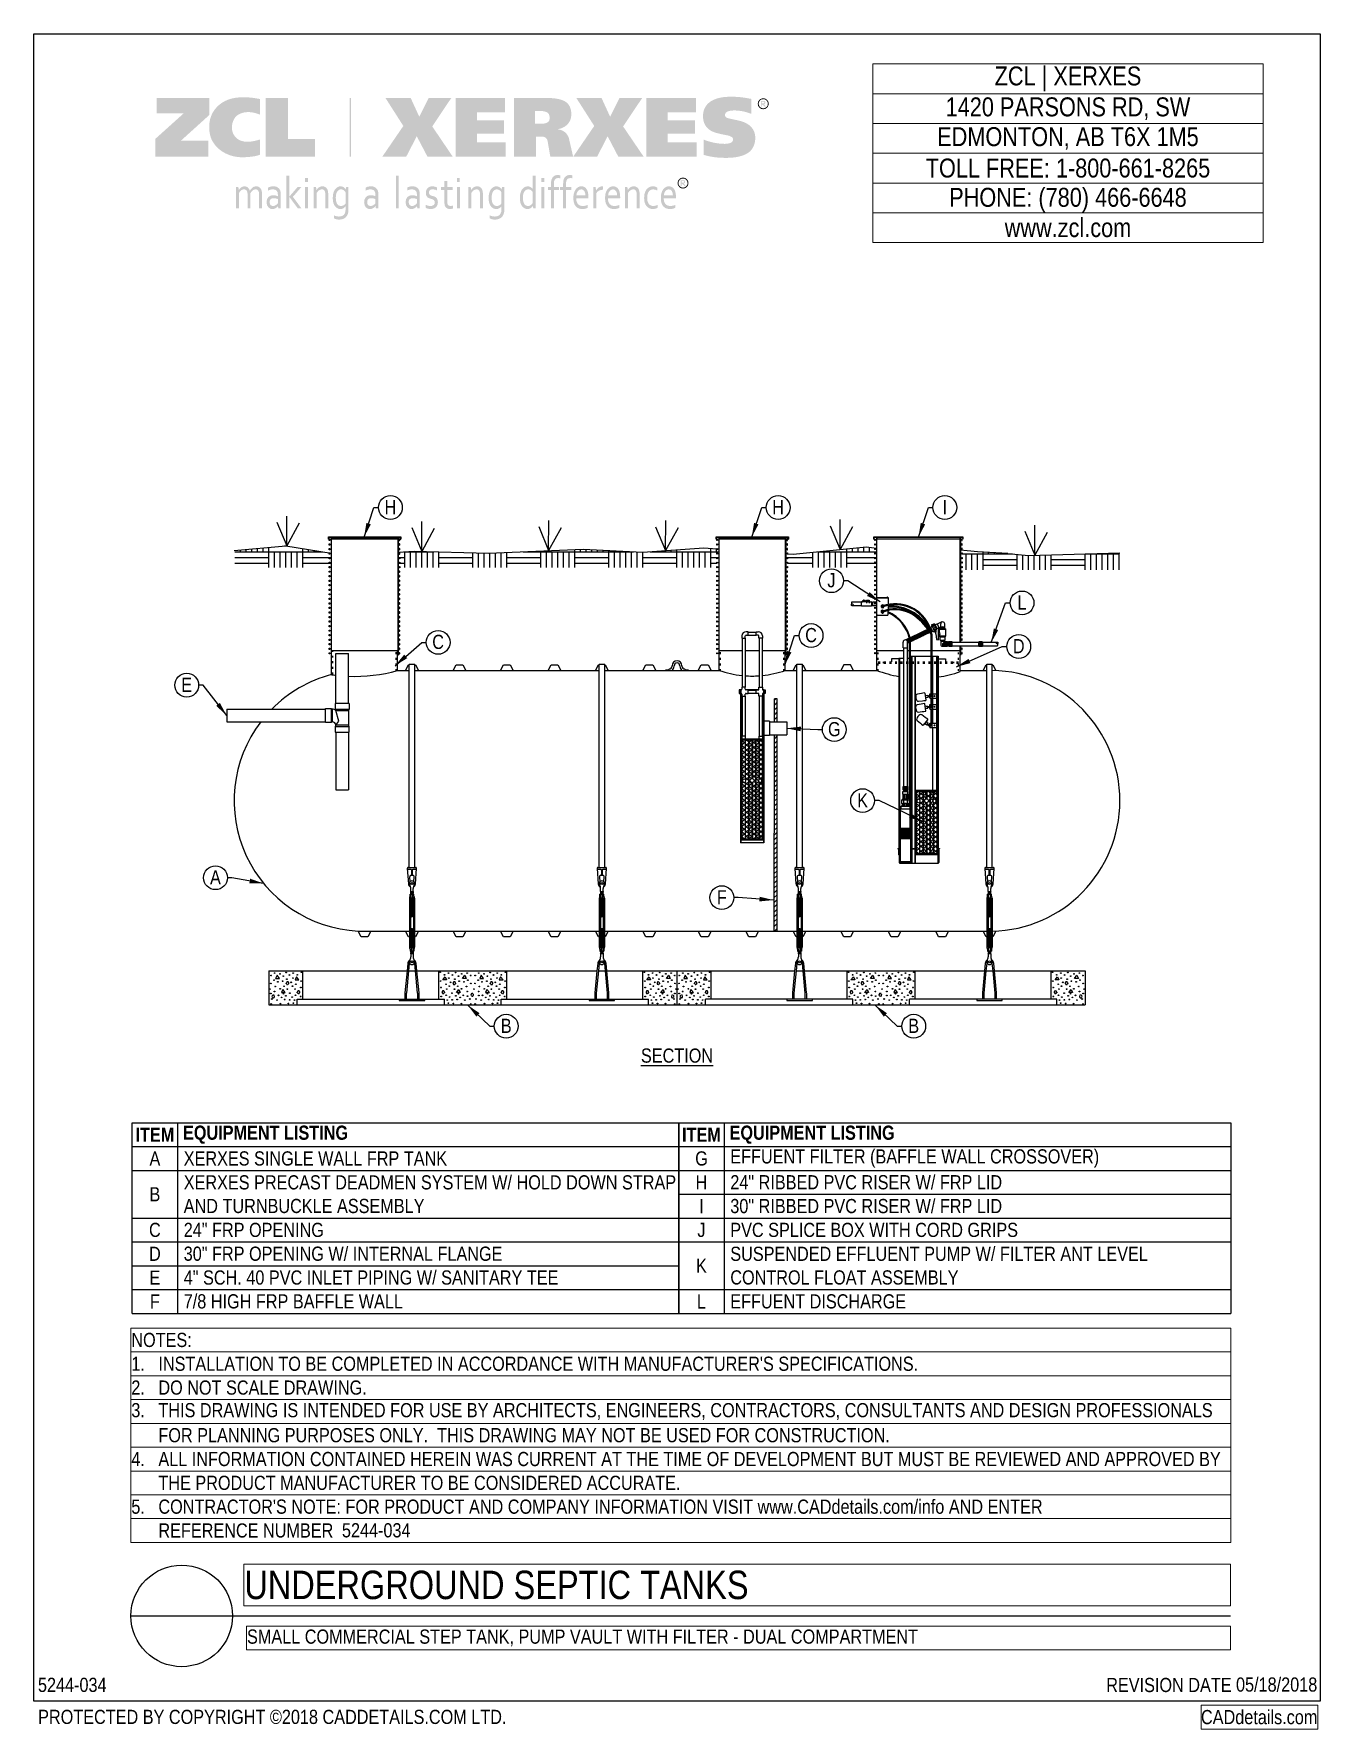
# Model space of a CAD drawing. Extents: x 0 to 216, y -5 to 280.
import ezdxf

# ---------------------------------------------------------------- set-up
doc = ezdxf.new("R2010")
doc.units = 0
doc.header["$LTSCALE"] = 10
doc.header["$MEASUREMENT"] = 0
doc.linetypes.add('SHORT_DASH', pattern=[0.125, 0.03125, -0.0625, 0.03125])
doc.layers.get('0').update_dxf_attribs({"linetype": 'CONTINUOUS'})
doc.layers.get('Defpoints').update_dxf_attribs({"linetype": 'CONTINUOUS'})
for name, color, linetype in [('5244-LOGO$0$CADdetails-2-FINELIGHT', 2, 'CONTINUOUS'), ('5244-LOGO$0$CADdetails-7-FRAME', 7, 'CONTINUOUS'), ('5244-LOGO$0$CADdetails-7-VERYFINE', 7, 'CONTINUOUS'), ('5244-LOGO$0$CADdetails-9-EXTRAFINE', 9, 'CONTINUOUS'), ('5244-LOGO$0$CADdetails-FRAME', 7, 'CONTINUOUS'), ('CADdetails-1-FINE', 1, 'CONTINUOUS'), ('CADdetails-2-FINELIGHT', 2, 'CONTINUOUS'), ('CADdetails-7-FRAME', 7, 'CONTINUOUS'), ('CADdetails-7-VERYFINE', 7, 'CONTINUOUS'), ('CADdetails-9-EXTRAFINE', 9, 'CONTINUOUS')]:
    doc.layers.add(name, color=color, linetype=linetype)
doc.styles.add('5244-LOGO$0$CADdetails-DIMENSIONS', font='ARIALN.TTF', dxfattribs={"height": 2.38})
doc.styles.add('5244-LOGO$0$CADdetails-NOTES', font='ARIALN.TTF', dxfattribs={"height": 2.38})
doc.styles.add('CADdetails-DETAILTITLE', font='ARIALN.TTF', dxfattribs={"height": 4.77})
doc.styles.add('CADdetails-DIMENSIONS', font='ARIALN.TTF', dxfattribs={"height": 2.38})
doc.styles.add('CADdetails-NOTES', font='ARIALN.TTF', dxfattribs={"height": 2.38})
doc.dimstyles.new('CADdetails-LEADER', dxfattribs={"dimtxt": 2.38, "dimasz": 2.38, "dimexe": 0.5, "dimexo": 1.5, "dimgap": 1, "dimtad": 0, "dimzin": 0, "dimdsep": 46, "dimtxsty": 'CADdetails-DIMENSIONS', "dimcen": 1, "dimclrd": 256, "dimclre": 256, "dimclrt": 256, "dimadec": 0, "dimazin": 0, "dimtfac": 1, "dimtdec": 4, "dimtofl": 0, "dimtmove": 0, "dimatfit": 3, "dimfxl": 1, "dimtolj": 1, "dimtzin": 0, "dimarcsym": 0})

msp = doc.modelspace()

# ---------------------------------------------------------------- texts
at = {"layer": 'CADdetails-2-FINELIGHT', "insert": (108, 109.61), "char_height": 2.38, "attachment_point": 2, "style": 'CADdetails-NOTES'}
msp.add_mtext_dynamic_manual_height_columns('{\\LSECTION}', width=33.0449, gutter_width=11.9, heights=[0], dxfattribs=at)
at = {"layer": 'CADdetails-7-VERYFINE', "char_height": 2.38, "style": 'CADdetails-NOTES'}
for s, insert, width, attachment_point in [('H', (59.87, 200.52), 4.0074, 5), ('H', (124.98, 200.52), 4.0074, 5), ('I', (152.97, 200.52), 4.0074, 5), ('J', (133.94, 188.23), 4.0074, 5), ('L', (165.94, 184.5), 4.0074, 5), ('C', (130.51, 179.02), 4.0074, 5), ('C', (67.88, 177.88), 4.0074, 5), ('D', (165.39, 177.18), 4.0074, 5), ('E', (25.66, 170.69), 4.0074, 5), ('G', (134.42, 163.22), 4.0074, 5), ('K', (139.17, 151.29), 4.0074, 5), ('A', (30.49, 138.35), 4.0074, 5), ('F', (115.53, 135), 4.0074, 5), ('B', (79.32, 113.41), 4.0074, 5), ('B', (147.75, 113.41), 4.0074, 5), ('{\\fArial Narrow|b1|i0|c0|p34;ITEM}', (20.32, 95.13), 7.618, 5), ('{\\fArial Narrow|b1|i0|c0|p34;EQUIPMENT LISTING}', (38.9, 95.13), 29.5401, 5), ('{\\fArial Narrow|b1|i0|c0|p34;ITEM}', (112.11, 95.13), 7.618, 5), ('{\\fArial Narrow|b1|i0|c0|p34;EQUIPMENT LISTING}', (130.69, 95.13), 29.5401, 5), ('A', (20.32, 91.13), 7.618, 5), ('XERXES SINGLE WALL FRP TANK', (25.16, 91.13), 63.293, 4), ('G', (112.11, 91.13), 7.618, 5), ('EFFUENT FILTER (BAFFLE WALL CROSSOVER)', (116.95, 91.13), 63.293, 4), ('XERXES PRECAST DEADMEN SYSTEM W/ HOLD DOWN STRAP AND TURNBUCKLE ASSEMBLY', (25.16, 85.13), 87.1242, 4), ('H', (112.11, 87.13), 7.618, 5), ('24" RIBBED PVC RISER W/ FRP LID', (116.95, 87.13), 82.2947, 4), ('B', (20.32, 85.13), 7.618, 5), ('I', (112.11, 83.13), 7.618, 5), ('30" RIBBED PVC RISER W/ FRP LID', (116.95, 83.13), 97.4838, 4), ('C', (20.32, 79.13), 7.618, 5), ('24" FRP OPENING', (25.16, 79.13), 97.4838, 4), ('J', (112.11, 79.13), 7.618, 5), ('PVC SPLICE BOX WITH CORD GRIPS', (116.95, 79.13), 80.8603, 4), ('D', (20.32, 75.13), 7.618, 5), ('30" FRP OPENING W/ INTERNAL FLANGE', (25.16, 75.13), 81.934, 4), ('K', (112.11, 73.13), 7.618, 5), ('SUSPENDED EFFLUENT PUMP W/ FILTER ANT LEVEL CONTROL FLOAT ASSEMBLY', (116.95, 73.13), 80.8603, 4), ('E', (20.32, 71.13), 7.618, 5), ('4" SCH. 40 PVC INLET PIPING W/ SANITARY TEE', (25.16, 71.13), 80.8603, 4), ('7/8 HIGH FRP BAFFLE WALL', (25.16, 67.13), 63.293, 4), ('EFFUENT DISCHARGE', (116.95, 67.13), 80.8603, 4), ('F', (20.32, 67.13), 7.618, 5), ('L', (112.11, 67.13), 7.618, 5)]:
    msp.add_mtext(s, dxfattribs=dict(at, insert=insert, width=width, attachment_point=attachment_point))

# ---------------------------------------------------------------- blocks, each defined once
blk = doc.blocks.new('*T1')
at = {"layer": 'Defpoints', "color": 8, "linetype": 'ByBlock', "lineweight": 0, "transparency": 16777216}
for p, q in [((0, 0), (165.2, 0)), ((0, 0), (0, -4)), ((165.2, 0), (165.2, -4)), ((0, -4), (165.2, -4))]:
    blk.add_line(p, q, dxfattribs=at)
at = {"layer": 'CADdetails-1-FINE', "transparency": 16777216, "insert": (0.06, -2), "char_height": 2.38, "width": 165.0809, "attachment_point": 4, "style": 'CADdetails-NOTES'}
blk.add_mtext('SMALL COMMERCIAL STEP TANK, PUMP VAULT WITH FILTER - DUAL COMPARTMENT', dxfattribs=at)
blk = doc.blocks.new('*T2')
at = {"layer": 'Defpoints', "color": 8, "linetype": 'ByBlock', "lineweight": 0, "transparency": 16777216}
for p, q in [((0, 0), (165.65, 0)), ((0, 0), (0, -7)), ((165.65, 0), (165.65, -7)), ((0, -7), (165.65, -7))]:
    blk.add_line(p, q, dxfattribs=at)
at = {"layer": 'CADdetails-2-FINELIGHT', "transparency": 16777216, "insert": (0.06, -3.5), "char_height": 4.77, "width": 165.5323, "attachment_point": 4, "style": 'CADdetails-DETAILTITLE'}
blk.add_mtext('UNDERGROUND SEPTIC TANKS', dxfattribs=at)
blk = doc.blocks.new('*T4')
at = {"layer": 'Defpoints', "color": 8, "linetype": 'ByBlock', "lineweight": 0, "transparency": 16777216}
for p, q in [((0, 0), (65.57, 0)), ((0, 0), (0, -30)), ((65.57, 0), (65.57, -30)), ((0, -5), (65.57, -5)), ((0, -10), (65.57, -10)), ((0, -15), (65.57, -15)), ((0, -20), (65.57, -20)), ((0, -25), (65.57, -25)), ((0, -30), (65.57, -30))]:
    blk.add_line(p, q, dxfattribs=at)
at = {"layer": '5244-LOGO$0$CADdetails-2-FINELIGHT', "transparency": 16777216, "char_height": 3.18, "width": 65.4473, "style": '5244-LOGO$0$CADdetails-NOTES'}
for s, insert, attachment_point in [('ZCL | XERXES', (32.78, -2.5), 5), ('1420 PARSONS RD, SW', (32.78, -7.5), 5), ('EDMONTON, AB T6X 1M5', (32.78, -12.5), 5), ('TOLL FREE: 1-800-661-8265', (32.78, -17.5), 5), ('PHONE: (780) 466-6648', (32.78, -24.94), 8), ('www.zcl.com', (32.78, -27.5), 5)]:
    blk.add_mtext(s, dxfattribs=dict(at, insert=insert, attachment_point=attachment_point))
blk = doc.blocks.new('*T5')
at = {"layer": 'Defpoints', "color": 8, "linetype": 'ByBlock', "lineweight": 0, "transparency": 16777216}
for p, q in [((0, 0), (19.6, 0)), ((0, 0), (0, -4)), ((19.6, 0), (19.6, -4)), ((0, -4), (19.6, -4))]:
    blk.add_line(p, q, dxfattribs=at)
at = {"layer": '5244-LOGO$0$CADdetails-7-FRAME', "transparency": 16777216, "insert": (19.54, -2), "char_height": 2.38, "width": 19.4793, "attachment_point": 6, "style": '5244-LOGO$0$CADdetails-NOTES'}
blk.add_mtext('CADdetails.com', dxfattribs=at)
blk = doc.blocks.new('*T6')
at = {"layer": 'Defpoints', "color": 8, "linetype": 'ByBlock', "lineweight": 0, "transparency": 16777216}
for p, q in [((0, 0), (184.71, 0)), ((0, 0), (0, -36)), ((184.71, 0), (184.71, -36)), ((0, -4), (184.71, -4)), ((0, -8), (184.71, -8)), ((0, -12), (184.71, -12)), ((0, -16), (184.71, -16)), ((0, -20), (184.71, -20)), ((0, -24), (184.71, -24)), ((0, -28), (184.71, -28)), ((0, -32), (184.71, -32)), ((0, -36), (184.71, -36))]:
    blk.add_line(p, q, dxfattribs=at)
at = {"transparency": 16777216, "char_height": 2.38, "width": 184.5948, "attachment_point": 4, "style": '5244-LOGO$0$CADdetails-NOTES'}
for s, insert in [('NOTES:', (0.06, -2)), ("1.   INSTALLATION TO BE COMPLETED IN ACCORDANCE WITH MANUFACTURER'S SPECIFICATIONS.", (0.06, -6)), ('2.   DO NOT SCALE DRAWING.', (0.06, -10)), ('3.   THIS DRAWING IS INTENDED FOR USE BY ARCHITECTS, ENGINEERS, CONTRACTORS, CONSULTANTS AND DESIGN PROFESSIONALS', (0.06, -14)), ('      FOR PLANNING PURPOSES ONLY.  THIS DRAWING MAY NOT BE USED FOR CONSTRUCTION.', (0.06, -18)), ('4.   ALL INFORMATION CONTAINED HEREIN WAS CURRENT AT THE TIME OF DEVELOPMENT BUT MUST BE REVIEWED AND APPROVED BY', (0.06, -22)), ('      THE PRODUCT MANUFACTURER TO BE CONSIDERED ACCURATE.', (0.06, -26)), ("5.   CONTRACTOR'S NOTE: FOR PRODUCT AND COMPANY INFORMATION VISIT www.CADdetails.com/info AND ENTER", (0.06, -30)), ('      REFERENCE NUMBER', (0.06, -34))]:
    blk.add_mtext(s, dxfattribs=dict(at, insert=insert))
blk = doc.blocks.new('5244-LOGO')
at = {"layer": '5244-LOGO$0$CADdetails-9-EXTRAFINE'}
h = blk.add_hatch(color=256, dxfattribs=at)
h.dxf.hatch_style = 1
h.set_gradient(color1=(227, 31, 58), color2=(227, 31, 58))
h.paths.add_polyline_path([(29.45, 269.23), (20.64, 269.23), (20.64, 266.67), (25.17, 266.67), (20.41, 262.39), (20.41, 259.41), (29.31, 259.41), (29.31, 262.06), (24.68, 262.06), (29.45, 266.37)])
edge = h.paths.add_edge_path()
edge.add_spline(control_points=[(37.96, 269.07), (37.55, 269.14), (36.67, 269.3), (35.07, 269.39), (32.96, 269.25), (31.17, 268.3), (30.38, 267.32), (30.2, 267.05)], knot_values=[1, 1, 1, 1, 4.941425, 9.472527, 16.234752, 24.843459, 27.889288, 27.889288, 27.889288, 27.889288], weights=[1, 1, 1, 1, 1, 1, 1, 1], degree=3, periodic=0)
edge.add_spline(control_points=[(30.2, 267.05), (29.92, 266.62), (29.52, 265.7), (29.4, 264.16), (29.59, 262.59), (30.41, 261.25), (31.55, 260.23), (33, 259.51), (34.62, 259.23), (36.11, 259.33), (37.18, 259.45), (37.77, 259.63), (37.96, 259.7)], knot_values=[27.889288, 27.889288, 27.889288, 27.889288, 32.74684, 37.13073, 42.461526, 47.570516, 51.649367, 56.924895, 62.703108, 67.078038, 71.09651, 72.950226, 72.950226, 72.950226, 72.950226], weights=[1, 1, 1, 1, 1, 1, 1, 1, 1, 1, 1, 1, 1], degree=3, periodic=0)
edge.add_spline(control_points=[(37.96, 259.7), (37.96, 260.55), (37.96, 261.41), (37.96, 262.27)], knot_values=[72.950226, 72.950226, 72.950226, 72.950226, 73.950226, 73.950226, 73.950226, 73.950226], weights=[1, 1, 1, 1], degree=3, periodic=0)
edge.add_spline(control_points=[(37.96, 262.27), (37.53, 262.14), (36.7, 261.91), (35.44, 261.84), (34.18, 262.22), (33.32, 263.26), (33.18, 264.73), (33.73, 266.24), (35.41, 266.97), (36.85, 266.84), (37.7, 266.54), (37.96, 266.44)], knot_values=[73.950226, 73.950226, 73.950226, 73.950226, 78.114891, 82.206722, 85.738575, 90.288822, 94.013206, 99.473732, 104.257093, 110.243242, 112.850882, 112.850882, 112.850882, 112.850882], weights=[1, 1, 1, 1, 1, 1, 1, 1, 1, 1, 1, 1], degree=3, periodic=0)
edge.add_spline(control_points=[(37.96, 266.44), (37.96, 267.32), (37.96, 268.19), (37.96, 269.07)], knot_values=[0, 0, 0, 0, 1, 1, 1, 1], weights=[1, 1, 1, 1], degree=3, periodic=0)
h.paths.add_polyline_path([(42.67, 269.23), (38.94, 269.23), (38.94, 259.41), (47.19, 259.41), (47.19, 262.33), (42.67, 262.33)])
h.paths.add_polyline_path([(63.28, 269.23), (59.05, 269.23), (62.04, 264.54), (58.53, 259.41), (62.54, 259.41), (64.3, 262.81), (66.08, 259.41), (70.32, 259.41), (66.9, 264.46), (70.09, 269.23), (66.29, 269.23), (64.72, 266.09)])
h.paths.add_polyline_path([(79.14, 269.23), (70.81, 269.23), (70.81, 259.41), (79.23, 259.41), (79.23, 261.79), (74.41, 261.79), (74.41, 263.24), (78.94, 263.24), (78.94, 265.51), (74.41, 265.51), (74.41, 266.85), (79.14, 266.85)])
edge = h.paths.add_edge_path()
edge.add_spline(control_points=[(87.84, 263.97), (88.02, 264), (88.64, 264.13), (89.55, 264.61), (90.13, 265.52), (90.27, 266.35), (90.23, 267.11), (90, 267.89), (89.45, 268.56), (88.59, 268.96), (87.33, 269.24), (86.32, 269.23), (85.69, 269.22)], knot_values=[15.419561, 15.419561, 15.419561, 15.419561, 17.214065, 21.40787, 24.818197, 27.047211, 29.378355, 31.996127, 34.660791, 37.282512, 40.895561, 46.860652, 46.860652, 46.860652, 46.860652], weights=[1, 1, 1, 1, 1, 1, 1, 1, 1, 1, 1, 1, 1], degree=3, periodic=0)
edge.add_spline(control_points=[(85.69, 269.22), (84.01, 269.23), (82.32, 269.23), (80.64, 269.23)], knot_values=[46.860652, 46.860652, 46.860652, 46.860652, 47.860652, 47.860652, 47.860652, 47.860652], weights=[1, 1, 1, 1], degree=3, periodic=0)
edge.add_line((80.64, 269.23), (80.64, 259.41))
edge.add_line((80.64, 259.41), (84.33, 259.41))
edge.add_line((84.33, 259.41), (84.33, 262.76))
edge.add_line((84.33, 262.76), (85.33, 262.76))
edge.add_spline(control_points=[(85.33, 262.76), (85.41, 262.75), (85.66, 262.72), (86.01, 262.56), (86.2, 262.25), (86.25, 262.07), (86.27, 262)], knot_values=[0, 0, 0, 0, 0.846294, 2.350964, 3.475913, 4.142587, 4.142587, 4.142587, 4.142587], weights=[1, 1, 1, 1, 1, 1, 1], degree=3, periodic=0)
edge.add_spline(control_points=[(86.27, 262), (86.42, 261.14), (86.57, 260.27), (86.72, 259.41)], knot_values=[4.142587, 4.142587, 4.142587, 4.142587, 5.142587, 5.142587, 5.142587, 5.142587], weights=[1, 1, 1, 1], degree=3, periodic=0)
edge.add_spline(control_points=[(86.72, 259.41), (87.99, 259.41), (89.27, 259.41), (90.55, 259.41)], knot_values=[5.142587, 5.142587, 5.142587, 5.142587, 6.142587, 6.142587, 6.142587, 6.142587], weights=[1, 1, 1, 1], degree=3, periodic=0)
edge.add_spline(control_points=[(90.55, 259.41), (90.31, 260.45), (90.07, 261.49), (89.83, 262.53)], knot_values=[6.142587, 6.142587, 6.142587, 6.142587, 7.142587, 7.142587, 7.142587, 7.142587], weights=[1, 1, 1, 1], degree=3, periodic=0)
edge.add_spline(control_points=[(89.83, 262.53), (89.79, 262.64), (89.63, 263), (89.19, 263.58), (88.47, 263.91), (88, 263.96), (87.84, 263.97)], knot_values=[7.142587, 7.142587, 7.142587, 7.142587, 8.246844, 10.888963, 13.853848, 15.419561, 15.419561, 15.419561, 15.419561], weights=[1, 1, 1, 1, 1, 1, 1], degree=3, periodic=0)
edge = h.paths.add_edge_path(flags=16)
edge.add_spline(control_points=[(85.45, 267.03), (85.59, 267.02), (85.95, 266.95), (86.53, 266.65), (86.62, 265.99), (86.58, 265.37), (86.08, 264.99), (85.58, 264.93), (85.28, 264.91), (85.18, 264.9)], knot_values=[2, 2, 2, 2, 3.359592, 5.423922, 7.627746, 9.201239, 11.104629, 12.986047, 13.929688, 13.929688, 13.929688, 13.929688], weights=[1, 1, 1, 1, 1, 1, 1, 1, 1, 1], degree=3, periodic=0)
edge.add_spline(control_points=[(85.18, 264.9), (84.84, 264.9), (84.5, 264.9), (84.16, 264.9)], knot_values=[13.929688, 13.929688, 13.929688, 13.929688, 14.929688, 14.929688, 14.929688, 14.929688], weights=[1, 1, 1, 1], degree=3, periodic=0)
edge.add_spline(control_points=[(84.16, 264.9), (84.16, 265.61), (84.16, 266.32), (84.16, 267.03)], knot_values=[0, 0, 0, 0, 1, 1, 1, 1], weights=[1, 1, 1, 1], degree=3, periodic=0)
edge.add_spline(control_points=[(84.16, 267.03), (84.59, 267.03), (85.02, 267.03), (85.45, 267.03)], knot_values=[1, 1, 1, 1, 2, 2, 2, 2], weights=[1, 1, 1, 1], degree=3, periodic=0)
h.paths.add_polyline_path([(95.33, 269.23), (91.1, 269.23), (94.1, 264.54), (90.59, 259.41), (94.6, 259.41), (96.35, 262.81), (98.13, 259.41), (102.38, 259.41), (98.95, 264.46), (102.15, 269.23), (98.35, 269.23), (96.77, 266.09)])
h.paths.add_polyline_path([(111.2, 269.23), (102.87, 269.23), (102.87, 259.41), (111.28, 259.41), (111.28, 261.79), (106.46, 261.79), (106.46, 263.24), (111, 263.24), (111, 265.51), (106.46, 265.51), (106.46, 266.85), (111.2, 266.85)])
edge = h.paths.add_edge_path()
edge.add_spline(control_points=[(120.48, 269.08), (119.87, 269.2), (118.75, 269.4), (117.3, 269.46), (115.85, 269.42), (114.47, 269.16), (113.19, 268.41), (112.49, 267.38), (112.32, 266.25), (112.45, 265.13), (113.01, 264.19), (113.84, 263.61), (114.96, 263.26), (116.05, 263.03), (117, 262.86), (117.51, 262.42), (117.32, 261.8), (116.58, 261.53), (115.64, 261.53), (114.39, 261.66), (113.32, 261.94), (112.65, 262.18), (112.48, 262.24)], knot_values=[1, 1, 1, 1, 6.930454, 11.838468, 14.813279, 20.672156, 25.033735, 28.542496, 32.178924, 35.664817, 39.047317, 42.246001, 45.083046, 50.158746, 52.823419, 54.388712, 55.719669, 58.11439, 61.158287, 64.840355, 69.987064, 71.646805, 71.646805, 71.646805, 71.646805], weights=[1, 1, 1, 1, 1, 1, 1, 1, 1, 1, 1, 1, 1, 1, 1, 1, 1, 1, 1, 1, 1, 1, 1], degree=3, periodic=0)
edge.add_spline(control_points=[(112.48, 262.24), (112.48, 261.38), (112.48, 260.53), (112.48, 259.67)], knot_values=[0, 0, 0, 0, 1, 1, 1, 1], weights=[1, 1, 1, 1], degree=3, periodic=0)
edge.add_spline(control_points=[(112.48, 259.67), (112.76, 259.6), (113.51, 259.41), (114.74, 259.22), (116.08, 259.17), (117.56, 259.21), (118.95, 259.48), (120.17, 260.09), (120.89, 261.02), (121.22, 262.24), (121.08, 263.65), (120.26, 264.65), (119.23, 265.24), (118.02, 265.53), (116.99, 265.73), (116.19, 265.95), (116.04, 266.33), (116.1, 266.73), (116.63, 267.07), (117.52, 267.17), (118.71, 267.1), (119.73, 266.84), (120.33, 266.63), (120.48, 266.58)], knot_values=[72.646805, 72.646805, 72.646805, 72.646805, 75.378165, 80.025371, 84.467064, 88.078518, 94.111734, 97.844887, 100.742946, 104.954053, 109.671989, 113.642479, 116.678134, 120.846654, 125.298158, 127.089507, 128.078657, 128.937567, 130.684374, 133.517271, 137.427419, 141.947616, 143.48516, 143.48516, 143.48516, 143.48516], weights=[1, 1, 1, 1, 1, 1, 1, 1, 1, 1, 1, 1, 1, 1, 1, 1, 1, 1, 1, 1, 1, 1, 1, 1], degree=3, periodic=0)
edge.add_spline(control_points=[(120.48, 266.58), (120.48, 267.41), (120.48, 268.25), (120.48, 269.08)], knot_values=[71.646805, 71.646805, 71.646805, 71.646805, 72.646805, 72.646805, 72.646805, 72.646805], weights=[1, 1, 1, 1], degree=3, periodic=0)
h.paths.add_polyline_path([(61.28, 256.21), (60.79, 256.21), (60.79, 250.69), (61.28, 250.69)])
h.paths.add_polyline_path([(64.3, 254.21), (64.12, 254.31), (63.86, 254.38), (63.57, 254.4), (63.32, 254.39), (63.08, 254.35), (62.87, 254.28), (62.69, 254.19), (62.69, 253.69), (62.82, 253.75), (63.08, 253.84), (63.23, 253.87), (63.51, 253.89), (63.76, 253.86), (63.99, 253.77), (64.08, 253.7), (64.25, 253.46), (64.3, 253.26), (64.32, 253), (64.32, 252.74), (64.22, 252.78), (63.95, 252.86), (63.8, 252.89), (63.53, 252.91), (63.34, 252.9), (63.08, 252.83), (62.96, 252.77), (62.73, 252.6), (62.66, 252.51), (62.51, 252.24), (62.47, 252.09), (62.43, 251.76), (62.44, 251.57), (62.5, 251.26), (62.55, 251.15), (62.71, 250.9), (62.78, 250.82), (63.02, 250.67), (63.14, 250.62), (63.41, 250.59), (63.44, 250.59), (63.72, 250.63), (63.97, 250.75), (64.18, 250.9), (64.34, 251.09), (64.39, 250.69), (64.8, 250.69), (64.8, 253.1), (64.78, 253.43), (64.71, 253.69), (64.68, 253.76), (64.53, 254.01)])
h.paths.add_polyline_path([(64, 252.36), (64.06, 252.35), (64.32, 252.27), (64.32, 251.55), (64.21, 251.43), (64.03, 251.28), (63.78, 251.14), (63.5, 251.09), (63.28, 251.14), (63.1, 251.26), (62.98, 251.46), (62.94, 251.76), (62.97, 252.01), (63.11, 252.25), (63.31, 252.36), (63.59, 252.41), (63.74, 252.4)], flags=16)
h.paths.add_polyline_path([(67.6, 254.25), (67.34, 254.35), (67.15, 254.38), (66.88, 254.4), (66.73, 254.4), (66.47, 254.33), (66.37, 254.29), (66.14, 254.13), (66.07, 254.05), (65.91, 253.78), (65.86, 253.62), (65.83, 253.29), (65.83, 253.12), (65.91, 252.83), (65.93, 252.78), (66.12, 252.55), (66.16, 252.52), (66.41, 252.39), (66.47, 252.37), (66.73, 252.29), (66.96, 252.21), (67.15, 252.11), (67.28, 251.94), (67.33, 251.69), (67.28, 251.43), (67.13, 251.25), (66.87, 251.12), (66.58, 251.09), (66.44, 251.1), (66.18, 251.14), (66.07, 251.18), (65.81, 251.29), (65.81, 250.8), (65.93, 250.73), (66.11, 250.67), (66.34, 250.61), (66.36, 250.61), (66.64, 250.59), (66.87, 250.6), (67.12, 250.67), (67.28, 250.73), (67.51, 250.88), (67.6, 250.97), (67.75, 251.24), (67.8, 251.39), (67.84, 251.72), (67.83, 251.92), (67.76, 252.21), (67.73, 252.27), (67.56, 252.51), (67.52, 252.54), (67.28, 252.68), (67.23, 252.7), (66.96, 252.78), (66.73, 252.85), (66.52, 252.94), (66.39, 253.1), (66.33, 253.34), (66.37, 253.57), (66.48, 253.75), (66.68, 253.86), (66.96, 253.9), (67.08, 253.89), (67.35, 253.84), (67.46, 253.81), (67.72, 253.7), (67.72, 254.2)])
h.paths.add_polyline_path([(70.32, 254.31), (69.43, 254.31), (69.43, 255.3), (68.94, 255.3), (68.94, 254.31), (68.37, 254.31), (68.37, 253.8), (68.94, 253.8), (68.94, 251.6), (68.95, 251.49), (69, 251.18), (69.02, 251.13), (69.17, 250.86), (69.22, 250.82), (69.46, 250.66), (69.58, 250.62), (69.86, 250.59), (69.91, 250.59), (70.17, 250.62), (70.36, 250.68), (70.36, 251.17), (70.16, 251.12), (69.96, 251.1), (69.72, 251.15), (69.55, 251.27), (69.46, 251.45), (69.43, 251.69), (69.43, 253.8), (70.32, 253.8)])
h.paths.add_polyline_path([(71.53, 254.31), (71.05, 254.31), (71.05, 250.69), (71.53, 250.69)])
h.paths.add_polyline_path([(71.52, 255.81), (71.04, 255.81), (71.04, 255.15), (71.52, 255.15)])
h.paths.add_polyline_path([(74.08, 253.85), (74.34, 253.9), (74.57, 253.86), (74.79, 253.67), (74.89, 253.39), (74.92, 253.01), (74.92, 250.69), (75.4, 250.69), (75.4, 253.11), (75.39, 253.42), (75.33, 253.72), (75.28, 253.86), (75.12, 254.12), (75.05, 254.19), (74.81, 254.33), (74.7, 254.37), (74.43, 254.4), (74.38, 254.4), (74.11, 254.36), (74.09, 254.35), (73.84, 254.23), (73.63, 254.04), (73.44, 253.8), (73.34, 254.31), (72.97, 254.31), (72.97, 250.69), (73.45, 250.69), (73.45, 253.26), (73.64, 253.53), (73.85, 253.73)])
h.paths.add_polyline_path([(78.44, 254.03), (78.26, 254.21), (78.02, 254.34), (77.96, 254.36), (77.69, 254.4), (77.45, 254.38), (77.2, 254.29), (76.98, 254.14), (76.77, 253.92), (76.74, 253.88), (76.59, 253.62), (76.48, 253.31), (76.42, 253.1), (76.38, 252.78), (76.36, 252.42), (76.38, 252.08), (76.43, 251.78), (76.48, 251.58), (76.59, 251.3), (76.64, 251.2), (76.82, 250.96), (76.87, 250.91), (77.09, 250.74), (77.13, 250.72), (77.38, 250.62), (77.65, 250.59), (77.89, 250.61), (78.13, 250.7), (78.3, 250.81), (78.51, 251.03), (78.51, 250.54), (78.51, 250.49), (78.48, 250.14), (78.38, 249.85), (78.22, 249.6), (77.99, 249.45), (77.73, 249.36), (77.43, 249.33), (77.19, 249.34), (76.97, 249.38), (76.76, 249.44), (76.56, 249.53), (76.56, 249.03), (76.64, 248.98), (76.92, 248.88), (77.16, 248.83), (77.45, 248.82), (77.56, 248.82), (77.83, 248.85), (78.08, 248.92), (78.35, 249.05), (78.57, 249.22), (78.75, 249.45), (78.88, 249.74), (78.91, 249.82), (78.98, 250.12), (79, 250.47), (79, 254.31), (78.63, 254.31), (78.52, 253.88)])
h.paths.add_polyline_path([(77.48, 253.85), (77.75, 253.9), (78.01, 253.85), (78.23, 253.72), (78.4, 253.56), (78.51, 253.4), (78.51, 251.51), (78.39, 251.37), (78.16, 251.2), (78.01, 251.14), (77.73, 251.09), (77.45, 251.15), (77.39, 251.17), (77.17, 251.36), (77.09, 251.47), (76.95, 251.77), (76.94, 251.82), (76.89, 252.11), (76.87, 252.47), (76.88, 252.74), (76.93, 253.05), (76.97, 253.22), (77.1, 253.5), (77.16, 253.59), (77.37, 253.79)], flags=16)
h = blk.add_hatch(color=256, dxfattribs=at)
h.dxf.hatch_style = 1
h.set_gradient(color1=(53, 54, 58), color2=(53, 54, 58))
edge = h.paths.add_edge_path()
edge.add_line((122.24, 268.18), (122.24, 267.76))
edge.add_line((122.24, 267.76), (122.08, 267.76))
edge.add_line((122.08, 267.76), (122.08, 267.76))
edge.add_line((122.08, 267.76), (122.08, 268.75))
edge.add_line((122.08, 268.75), (122.08, 268.75))
edge.add_line((122.08, 268.75), (122.43, 268.75))
edge.add_spline(control_points=[(122.43, 268.75), (122.48, 268.75), (122.56, 268.75), (122.68, 268.73), (122.76, 268.68), (122.82, 268.6), (122.85, 268.54), (122.85, 268.45), (122.83, 268.37), (122.77, 268.28), (122.68, 268.22), (122.6, 268.21), (122.57, 268.2)], knot_values=[0.593711, 0.593711, 0.593711, 0.593711, 0.849637, 1.030845, 1.242129, 1.301857, 1.519934, 1.566867, 1.781046, 1.92742, 2.134348, 2.321758, 2.321758, 2.321758, 2.321758], degree=3, periodic=0)
edge.add_spline(control_points=[(122.57, 268.2), (122.6, 268.18), (122.66, 268.15), (122.73, 268.06), (122.77, 267.99), (122.8, 267.95)], knot_values=[0, 0, 0, 0, 0.170981, 0.356085, 0.593711, 0.593711, 0.593711, 0.593711], degree=3, periodic=0)
edge.add_line((122.8, 267.95), (122.92, 267.76))
edge.add_line((122.92, 267.76), (122.72, 267.76))
edge.add_line((122.72, 267.76), (122.72, 267.76))
edge.add_line((122.72, 267.76), (122.63, 267.91))
edge.add_spline(control_points=[(122.63, 267.91), (122.61, 267.96), (122.56, 268.04), (122.48, 268.16), (122.35, 268.18), (122.28, 268.18), (122.24, 268.18)], knot_values=[0, 0, 0, 0, 0.160961, 0.287911, 0.408123, 0.514355, 0.514355, 0.514355, 0.514355], degree=3, periodic=0)
edge.add_spline(control_points=[(122.63, 267.91), (122.61, 267.96), (122.56, 268.04), (122.48, 268.16), (122.35, 268.18), (122.28, 268.18), (122.24, 268.18)], knot_values=[0, 0, 0, 0, 0.160961, 0.287911, 0.408123, 0.514355, 0.514355, 0.514355, 0.514355], degree=3, periodic=0)
edge = h.paths.add_edge_path(flags=16)
edge.add_spline(control_points=[(122.44, 268.32), (122.49, 268.32), (122.55, 268.32), (122.65, 268.36), (122.69, 268.46), (122.66, 268.55), (122.58, 268.61), (122.51, 268.61), (122.47, 268.62)], knot_values=[0, 0, 0, 0, 0.143924, 0.198219, 0.319207, 0.402823, 0.487368, 0.601249, 0.601249, 0.601249, 0.601249], degree=3, periodic=0)
edge.add_line((122.47, 268.62), (122.43, 268.62))
edge.add_line((122.43, 268.62), (122.43, 268.62))
edge.add_line((122.43, 268.62), (122.24, 268.62))
edge.add_line((122.24, 268.62), (122.24, 268.32))
edge.add_line((122.24, 268.32), (122.24, 268.32))
edge.add_line((122.24, 268.32), (122.44, 268.32))
edge = h.paths.add_edge_path()
edge.add_line((108.77, 254.86), (108.77, 254.44))
edge.add_line((108.77, 254.44), (108.61, 254.44))
edge.add_line((108.61, 254.44), (108.61, 254.44))
edge.add_line((108.61, 254.44), (108.61, 255.43))
edge.add_line((108.61, 255.43), (108.95, 255.43))
edge.add_spline(control_points=[(108.95, 255.43), (109, 255.43), (109.08, 255.43), (109.21, 255.41), (109.29, 255.36), (109.35, 255.29), (109.37, 255.23), (109.37, 255.13), (109.36, 255.05), (109.29, 254.96), (109.2, 254.9), (109.13, 254.89), (109.09, 254.88)], knot_values=[1.096275, 1.096275, 1.096275, 1.096275, 1.568837, 1.903433, 2.293565, 2.403851, 2.806526, 2.893185, 3.288664, 3.558939, 3.941027, 4.287075, 4.287075, 4.287075, 4.287075], degree=3, periodic=0)
edge.add_spline(control_points=[(109.09, 254.88), (109.12, 254.87), (109.18, 254.84), (109.25, 254.74), (109.3, 254.67), (109.32, 254.63)], knot_values=[0, 0, 0, 0, 0.315713, 0.657503, 1.096275, 1.096275, 1.096275, 1.096275], degree=3, periodic=0)
edge.add_line((109.32, 254.63), (109.44, 254.44))
edge.add_line((109.44, 254.44), (109.25, 254.44))
edge.add_line((109.25, 254.44), (109.25, 254.44))
edge.add_line((109.25, 254.44), (109.16, 254.6))
edge.add_spline(control_points=[(109.16, 254.6), (109.13, 254.64), (109.08, 254.72), (109, 254.84), (108.88, 254.87), (108.8, 254.86), (108.77, 254.86)], knot_values=[0, 0, 0, 0, 0.160961, 0.287911, 0.408123, 0.514355, 0.514355, 0.514355, 0.514355], degree=3, periodic=0)
edge.add_spline(control_points=[(109.16, 254.6), (109.13, 254.64), (109.08, 254.72), (109, 254.84), (108.88, 254.87), (108.8, 254.86), (108.77, 254.86)], knot_values=[0, 0, 0, 0, 0.160961, 0.287911, 0.408123, 0.514355, 0.514355, 0.514355, 0.514355], degree=3, periodic=0)
edge = h.paths.add_edge_path(flags=16)
edge.add_spline(control_points=[(108.96, 255), (109.01, 255), (109.08, 255), (109.18, 255.05), (109.22, 255.14), (109.18, 255.24), (109.1, 255.29), (109.04, 255.3), (109, 255.3)], knot_values=[0, 0, 0, 0, 0.143924, 0.198219, 0.319207, 0.402823, 0.487368, 0.601249, 0.601249, 0.601249, 0.601249], degree=3, periodic=0)
edge.add_line((109, 255.3), (108.95, 255.3))
edge.add_line((108.95, 255.3), (108.95, 255.3))
edge.add_line((108.95, 255.3), (108.77, 255.3))
edge.add_line((108.77, 255.3), (108.77, 255))
edge.add_line((108.77, 255), (108.77, 255))
edge.add_line((108.77, 255), (108.96, 255))
h.paths.add_polyline_path([(53.26, 269.23), (53.03, 269.23), (53.03, 259.41), (53.26, 259.41)])
h.paths.add_polyline_path([(38.32, 253.12), (38.29, 253.48), (38.22, 253.76), (38.15, 253.92), (37.98, 254.16), (37.9, 254.22), (37.66, 254.35), (37.59, 254.37), (37.32, 254.4), (37.23, 254.4), (36.96, 254.34), (36.73, 254.21), (36.66, 254.15), (36.46, 253.94), (36.27, 253.67), (36.26, 253.7), (36.12, 253.99), (35.93, 254.21), (35.89, 254.24), (35.66, 254.36), (35.38, 254.4), (35.34, 254.4), (35.08, 254.36), (34.82, 254.23), (34.6, 254.04), (34.42, 253.8), (34.32, 254.31), (33.95, 254.31), (33.95, 250.69), (34.43, 250.69), (34.43, 253.26), (34.62, 253.53), (34.81, 253.73), (35.02, 253.85), (35.29, 253.9), (35.54, 253.85), (35.73, 253.69), (35.85, 253.42), (35.86, 253.35), (35.89, 253.01), (35.89, 250.69), (36.37, 250.69), (36.37, 253.26), (36.56, 253.53), (36.76, 253.73), (36.97, 253.85), (37.23, 253.9), (37.48, 253.85), (37.67, 253.69), (37.79, 253.42), (37.81, 253.35), (37.83, 253.01), (37.83, 250.69), (38.32, 250.69)])
h.paths.add_polyline_path([(41.45, 253.1), (41.43, 253.43), (41.36, 253.69), (41.34, 253.76), (41.18, 254.01), (40.95, 254.21), (40.77, 254.31), (40.51, 254.38), (40.22, 254.4), (39.97, 254.39), (39.73, 254.35), (39.52, 254.28), (39.34, 254.19), (39.34, 253.69), (39.48, 253.75), (39.74, 253.84), (39.88, 253.87), (40.16, 253.89), (40.41, 253.86), (40.64, 253.77), (40.73, 253.7), (40.9, 253.46), (40.95, 253.26), (40.97, 253), (40.97, 252.74), (40.87, 252.78), (40.6, 252.86), (40.45, 252.89), (40.18, 252.91), (39.99, 252.9), (39.73, 252.83), (39.61, 252.77), (39.39, 252.6), (39.31, 252.51), (39.16, 252.24), (39.12, 252.09), (39.08, 251.76), (39.09, 251.57), (39.15, 251.26), (39.2, 251.15), (39.36, 250.9), (39.43, 250.82), (39.67, 250.67), (39.79, 250.62), (40.06, 250.59), (40.1, 250.59), (40.37, 250.63), (40.62, 250.75), (40.83, 250.9), (40.99, 251.1), (41.05, 250.69), (41.45, 250.69)])
h.paths.add_polyline_path([(40.97, 252.27), (40.97, 251.55), (40.86, 251.43), (40.68, 251.28), (40.44, 251.14), (40.15, 251.09), (39.93, 251.14), (39.75, 251.26), (39.63, 251.46), (39.59, 251.76), (39.62, 252.01), (39.76, 252.25), (39.96, 252.36), (40.25, 252.41), (40.39, 252.4), (40.65, 252.36), (40.71, 252.35)], flags=16)
h.paths.add_polyline_path([(42.9, 256.21), (42.42, 256.21), (42.42, 250.69), (42.9, 250.69), (42.9, 252.62), (44.33, 250.69), (44.94, 250.69), (43.49, 252.64), (44.94, 254.31), (44.31, 254.31), (42.9, 252.68)])
h.paths.add_polyline_path([(46.02, 254.31), (45.54, 254.31), (45.54, 250.69), (46.02, 250.69)])
h.paths.add_polyline_path([(46.01, 255.81), (45.52, 255.81), (45.52, 255.15), (46.01, 255.15)])
h.paths.add_polyline_path([(47.67, 253.53), (47.88, 253.73), (48.1, 253.85), (48.36, 253.9), (48.59, 253.86), (48.81, 253.67), (48.91, 253.39), (48.94, 253.01), (48.94, 250.69), (49.43, 250.69), (49.43, 253.11), (49.41, 253.42), (49.35, 253.72), (49.3, 253.86), (49.14, 254.12), (49.07, 254.19), (48.83, 254.33), (48.72, 254.37), (48.45, 254.4), (48.4, 254.4), (48.14, 254.36), (48.12, 254.35), (47.87, 254.23), (47.65, 254.04), (47.46, 253.8), (47.36, 254.31), (46.99, 254.31), (46.99, 250.69), (47.47, 250.69), (47.47, 253.26)])
h.paths.add_polyline_path([(52.26, 254.03), (52.09, 254.21), (51.85, 254.34), (51.79, 254.36), (51.51, 254.4), (51.28, 254.38), (51.03, 254.29), (50.81, 254.14), (50.6, 253.92), (50.57, 253.88), (50.42, 253.62), (50.31, 253.31), (50.25, 253.1), (50.21, 252.78), (50.19, 252.42), (50.21, 252.08), (50.26, 251.78), (50.31, 251.58), (50.42, 251.3), (50.47, 251.2), (50.65, 250.96), (50.7, 250.91), (50.92, 250.74), (50.96, 250.72), (51.21, 250.62), (51.48, 250.59), (51.71, 250.61), (51.96, 250.7), (52.12, 250.81), (52.34, 251.03), (52.34, 250.54), (52.34, 250.49), (52.3, 250.14), (52.21, 249.85), (52.05, 249.6), (51.81, 249.45), (51.56, 249.36), (51.26, 249.33), (51.02, 249.34), (50.8, 249.38), (50.59, 249.44), (50.39, 249.53), (50.39, 249.03), (50.47, 248.98), (50.75, 248.88), (50.99, 248.83), (51.27, 248.82), (51.38, 248.82), (51.66, 248.85), (51.91, 248.92), (52.18, 249.05), (52.39, 249.22), (52.57, 249.45), (52.71, 249.74), (52.74, 249.82), (52.8, 250.12), (52.82, 250.47), (52.82, 254.31), (52.46, 254.31), (52.35, 253.88)])
h.paths.add_polyline_path([(51.2, 253.79), (51.31, 253.85), (51.58, 253.9), (51.84, 253.85), (52.06, 253.72), (52.23, 253.56), (52.34, 253.4), (52.34, 251.51), (52.22, 251.37), (51.99, 251.2), (51.84, 251.14), (51.56, 251.09), (51.28, 251.15), (51.22, 251.17), (51, 251.36), (50.92, 251.47), (50.78, 251.77), (50.77, 251.82), (50.72, 252.11), (50.7, 252.47), (50.71, 252.74), (50.76, 253.05), (50.8, 253.22), (50.93, 253.5), (50.99, 253.59)], flags=16)
h.paths.add_polyline_path([(57.75, 253.69), (57.72, 253.76), (57.56, 254.01), (57.34, 254.21), (57.15, 254.31), (56.9, 254.38), (56.6, 254.4), (56.35, 254.39), (56.11, 254.35), (55.9, 254.28), (55.72, 254.19), (55.72, 253.69), (55.86, 253.75), (56.12, 253.84), (56.27, 253.87), (56.54, 253.89), (56.79, 253.86), (57.02, 253.77), (57.11, 253.7), (57.28, 253.46), (57.33, 253.26), (57.35, 253), (57.35, 252.74), (57.26, 252.78), (56.99, 252.86), (56.84, 252.89), (56.56, 252.91), (56.37, 252.9), (56.11, 252.83), (55.99, 252.77), (55.77, 252.6), (55.69, 252.51), (55.55, 252.24), (55.5, 252.09), (55.46, 251.76), (55.47, 251.57), (55.54, 251.26), (55.58, 251.15), (55.74, 250.9), (55.81, 250.82), (56.05, 250.67), (56.17, 250.62), (56.44, 250.59), (56.48, 250.59), (56.75, 250.63), (57, 250.75), (57.21, 250.9), (57.37, 251.09), (57.43, 250.69), (57.83, 250.69), (57.83, 253.1), (57.82, 253.43)])
h.paths.add_polyline_path([(57.09, 252.35), (57.35, 252.27), (57.35, 251.55), (57.24, 251.43), (57.07, 251.28), (56.82, 251.14), (56.54, 251.09), (56.31, 251.14), (56.13, 251.26), (56.01, 251.46), (55.97, 251.76), (56, 252.01), (56.15, 252.25), (56.34, 252.36), (56.63, 252.41), (56.77, 252.4), (57.03, 252.36)], flags=16)
h.paths.add_polyline_path([(84.24, 256.21), (83.76, 256.21), (83.76, 253.96), (83.61, 254.12), (83.39, 254.29), (83.2, 254.37), (82.92, 254.4), (82.91, 254.4), (82.64, 254.36), (82.6, 254.35), (82.35, 254.23), (82.29, 254.19), (82.07, 253.99), (81.99, 253.9), (81.83, 253.63), (81.76, 253.44), (81.67, 253.12), (81.67, 253.1), (81.63, 252.8), (81.61, 252.45), (81.62, 252.21), (81.66, 251.88), (81.72, 251.59), (81.73, 251.56), (81.86, 251.26), (82.02, 251.01), (82.2, 250.84), (82.44, 250.69), (82.65, 250.62), (82.92, 250.59), (82.96, 250.59), (83.22, 250.64), (83.46, 250.75), (83.63, 250.91), (83.77, 251.1), (83.87, 250.69), (84.24, 250.69)])
h.paths.add_polyline_path([(83.41, 253.79), (83.55, 253.69), (83.76, 253.49), (83.76, 251.59), (83.65, 251.43), (83.48, 251.27), (83.25, 251.14), (82.98, 251.09), (82.86, 251.1), (82.61, 251.19), (82.54, 251.24), (82.34, 251.46), (82.28, 251.58), (82.18, 251.89), (82.14, 252.12), (82.12, 252.46), (82.12, 252.53), (82.14, 252.88), (82.2, 253.17), (82.27, 253.35), (82.42, 253.61), (82.47, 253.67), (82.71, 253.84), (82.99, 253.9), (83.16, 253.88)], flags=16)
h.paths.add_polyline_path([(85.73, 254.31), (85.24, 254.31), (85.24, 250.69), (85.73, 250.69)])
h.paths.add_polyline_path([(85.71, 255.81), (85.23, 255.81), (85.23, 255.15), (85.71, 255.15)])
h.paths.add_polyline_path([(88.42, 256.24), (88.24, 256.28), (87.96, 256.3), (87.78, 256.29), (87.52, 256.22), (87.38, 256.15), (87.16, 255.97), (87.06, 255.82), (86.93, 255.53), (86.92, 255.51), (86.86, 255.21), (86.84, 254.86), (86.84, 254.31), (86.32, 254.31), (86.32, 253.8), (86.84, 253.8), (86.84, 250.69), (87.33, 250.69), (87.33, 253.8), (88.21, 253.8), (88.21, 254.31), (87.33, 254.31), (87.33, 254.86), (87.33, 254.98), (87.37, 255.3), (87.38, 255.3), (87.51, 255.58), (87.73, 255.74), (88.02, 255.79), (88.21, 255.78), (88.42, 255.74)])
h.paths.add_polyline_path([(90.45, 256.24), (90.27, 256.28), (89.99, 256.3), (89.81, 256.29), (89.55, 256.22), (89.42, 256.15), (89.2, 255.97), (89.09, 255.82), (88.96, 255.53), (88.9, 255.21), (88.88, 254.86), (88.88, 254.31), (88.36, 254.31), (88.36, 253.8), (88.88, 253.8), (88.88, 250.69), (89.36, 250.69), (89.36, 253.8), (90.25, 253.8), (90.25, 254.31), (89.36, 254.31), (89.36, 254.86), (89.36, 254.98), (89.41, 255.3), (89.41, 255.3), (89.54, 255.58), (89.77, 255.74), (90.05, 255.79), (90.25, 255.78), (90.45, 255.74)])
h.paths.add_polyline_path([(92.64, 254.15), (92.41, 254.3), (92.22, 254.37), (91.94, 254.4), (91.69, 254.38), (91.43, 254.28), (91.21, 254.13), (91.01, 253.92), (90.98, 253.88), (90.83, 253.62), (90.71, 253.31), (90.66, 253.12), (90.61, 252.8), (90.59, 252.44), (90.6, 252.21), (90.64, 251.88), (90.71, 251.59), (90.73, 251.53), (90.86, 251.24), (91.03, 251.01), (91.05, 250.99), (91.26, 250.81), (91.52, 250.69), (91.58, 250.67), (91.84, 250.61), (92.11, 250.59), (92.36, 250.6), (92.62, 250.64), (92.77, 250.69), (93.01, 250.8), (93.01, 251.29), (92.87, 251.23), (92.62, 251.15), (92.45, 251.12), (92.18, 251.1), (92, 251.11), (91.74, 251.17), (91.62, 251.23), (91.4, 251.39), (91.3, 251.5), (91.16, 251.79), (91.1, 252.03), (91.08, 252.38), (93.12, 252.38), (93.13, 252.52), (93.13, 252.6), (93.12, 252.8), (93.09, 253.13), (93.04, 253.42), (92.93, 253.73), (92.78, 253.99)])
h.paths.add_polyline_path([(91.66, 253.84), (91.94, 253.9), (92.23, 253.82), (92.45, 253.59), (92.57, 253.28), (92.59, 253.21), (92.62, 252.88), (91.1, 252.88), (91.11, 252.97), (91.18, 253.28), (91.2, 253.33), (91.37, 253.62), (91.61, 253.81)], flags=16)
h.paths.add_polyline_path([(95.2, 253.79), (95.27, 253.8), (95.58, 253.83), (95.58, 254.4), (95.52, 254.4), (95.46, 254.4), (95.39, 254.4), (95.13, 254.35), (95.09, 254.34), (94.84, 254.21), (94.82, 254.19), (94.6, 253.98), (94.42, 253.72), (94.32, 254.31), (93.95, 254.31), (93.95, 250.69), (94.43, 250.69), (94.43, 253.22), (94.64, 253.5), (94.92, 253.69)])
h.paths.add_polyline_path([(97.97, 254.15), (97.74, 254.3), (97.54, 254.37), (97.27, 254.4), (97.02, 254.38), (96.76, 254.28), (96.54, 254.13), (96.33, 253.92), (96.3, 253.88), (96.15, 253.62), (96.03, 253.31), (95.98, 253.12), (95.94, 252.8), (95.92, 252.44), (95.93, 252.21), (95.97, 251.88), (96.04, 251.59), (96.06, 251.53), (96.19, 251.24), (96.36, 251.01), (96.37, 250.99), (96.59, 250.81), (96.84, 250.69), (96.9, 250.67), (97.16, 250.61), (97.44, 250.59), (97.68, 250.6), (97.94, 250.64), (98.1, 250.69), (98.34, 250.8), (98.34, 251.29), (98.2, 251.23), (97.94, 251.15), (97.78, 251.12), (97.5, 251.1), (97.33, 251.11), (97.07, 251.17), (96.95, 251.23), (96.73, 251.39), (96.63, 251.5), (96.49, 251.79), (96.43, 252.03), (96.4, 252.38), (98.45, 252.38), (98.46, 252.52), (98.46, 252.6), (98.45, 252.8), (98.42, 253.13), (98.37, 253.42), (98.26, 253.73), (98.11, 253.99)])
h.paths.add_polyline_path([(97.56, 253.81), (97.78, 253.59), (97.9, 253.28), (97.92, 253.21), (97.95, 252.88), (96.43, 252.88), (96.44, 252.97), (96.51, 253.28), (96.53, 253.33), (96.7, 253.62), (96.94, 253.81), (96.98, 253.84), (97.27, 253.9)], flags=16)
h.paths.add_polyline_path([(100.39, 253.85), (100.65, 253.9), (100.88, 253.86), (101.1, 253.67), (101.2, 253.39), (101.23, 253.01), (101.23, 250.69), (101.72, 250.69), (101.72, 253.11), (101.7, 253.42), (101.64, 253.72), (101.59, 253.86), (101.43, 254.12), (101.36, 254.19), (101.12, 254.33), (101.01, 254.37), (100.74, 254.4), (100.69, 254.4), (100.43, 254.36), (100.41, 254.35), (100.16, 254.23), (99.94, 254.04), (99.75, 253.8), (99.65, 254.31), (99.28, 254.31), (99.28, 250.69), (99.76, 250.69), (99.76, 253.26), (99.96, 253.53), (100.17, 253.73)])
h.paths.add_polyline_path([(104.68, 254.19), (104.6, 254.24), (104.34, 254.35), (104.2, 254.38), (103.93, 254.4), (103.86, 254.4), (103.59, 254.36), (103.51, 254.34), (103.26, 254.22), (103.18, 254.16), (102.96, 253.97), (102.87, 253.86), (102.71, 253.6), (102.63, 253.42), (102.54, 253.1), (102.5, 252.79), (102.48, 252.45), (102.49, 252.24), (102.52, 251.91), (102.6, 251.62), (102.61, 251.57), (102.74, 251.28), (102.91, 251.04), (102.92, 251.03), (103.14, 250.84), (103.38, 250.7), (103.42, 250.69), (103.67, 250.61), (103.95, 250.59), (104.18, 250.61), (104.4, 250.65), (104.59, 250.72), (104.73, 250.8), (104.73, 251.29), (104.63, 251.24), (104.37, 251.15), (104.27, 251.13), (104, 251.1), (103.81, 251.12), (103.56, 251.21), (103.44, 251.28), (103.24, 251.49), (103.17, 251.62), (103.05, 251.92), (103.01, 252.12), (102.99, 252.48), (103.01, 252.85), (103.08, 253.14), (103.15, 253.32), (103.3, 253.57), (103.38, 253.66), (103.62, 253.81), (103.71, 253.85), (103.98, 253.88), (104.05, 253.88), (104.32, 253.84), (104.41, 253.81), (104.68, 253.7)])
h.paths.add_polyline_path([(107.34, 254.15), (107.11, 254.3), (106.91, 254.37), (106.64, 254.4), (106.39, 254.38), (106.13, 254.28), (105.91, 254.13), (105.7, 253.92), (105.67, 253.88), (105.52, 253.62), (105.4, 253.31), (105.35, 253.12), (105.3, 252.8), (105.29, 252.44), (105.3, 252.21), (105.33, 251.88), (105.4, 251.59), (105.42, 251.53), (105.55, 251.24), (105.73, 251.01), (105.74, 250.99), (105.96, 250.81), (106.21, 250.69), (106.27, 250.67), (106.53, 250.61), (106.81, 250.59), (107.05, 250.6), (107.31, 250.64), (107.47, 250.69), (107.71, 250.8), (107.71, 251.29), (107.57, 251.23), (107.31, 251.15), (107.15, 251.12), (106.87, 251.1), (106.7, 251.11), (106.44, 251.17), (106.32, 251.23), (106.09, 251.39), (106, 251.5), (105.86, 251.79), (105.8, 252.03), (105.77, 252.38), (107.82, 252.38), (107.82, 252.52), (107.82, 252.6), (107.82, 252.8), (107.79, 253.13), (107.73, 253.42), (107.63, 253.73), (107.48, 253.99)])
h.paths.add_polyline_path([(106.64, 253.9), (106.93, 253.81), (107.14, 253.59), (107.27, 253.28), (107.28, 253.21), (107.31, 252.88), (105.8, 252.88), (105.8, 252.97), (105.88, 253.28), (105.9, 253.33), (106.06, 253.62), (106.3, 253.81), (106.35, 253.84)], flags=16)
h = blk.add_hatch(color=256, dxfattribs=at)
h.dxf.hatch_style = 1
h.set_gradient(color1=(53, 54, 58), color2=(53, 54, 58))
h.paths.add_polyline_path([(123.41, 268.27, 1), (121.56, 268.27, 1)])
h.paths.add_polyline_path([(123.26, 268.27, 1), (121.71, 268.27, 1)], flags=16)
edge = h.paths.add_edge_path(flags=0)
edge.add_spline(control_points=[(122.47, 268.62), (122.51, 268.61), (122.58, 268.61), (122.66, 268.55), (122.69, 268.46), (122.65, 268.36), (122.55, 268.32), (122.49, 268.32), (122.44, 268.32)], knot_values=[0, 0, 0, 0, 0.113881, 0.198426, 0.282042, 0.403029, 0.457325, 0.601249, 0.601249, 0.601249, 0.601249], degree=3, periodic=0)
edge.add_line((122.44, 268.32), (122.24, 268.32))
edge.add_line((122.24, 268.32), (122.24, 268.62))
edge.add_line((122.24, 268.62), (122.43, 268.62))
edge.add_line((122.43, 268.62), (122.66, 268.62))
h = blk.add_hatch(color=256, dxfattribs=at)
h.dxf.hatch_style = 1
h.set_gradient(color1=(53, 54, 58), color2=(53, 54, 58))
h.paths.add_polyline_path([(109.93, 254.95, 1), (108.09, 254.95, 1)])
h.paths.add_polyline_path([(109.78, 254.95, 1), (108.24, 254.95, 1)], flags=16)
edge = h.paths.add_edge_path(flags=0)
edge.add_spline(control_points=[(109, 255.3), (109.04, 255.3), (109.1, 255.29), (109.18, 255.24), (109.22, 255.14), (109.18, 255.05), (109.08, 255), (109.01, 255), (108.96, 255)], knot_values=[0, 0, 0, 0, 0.113881, 0.198426, 0.282042, 0.403029, 0.457325, 0.601249, 0.601249, 0.601249, 0.601249], degree=3, periodic=0)
edge.add_line((108.96, 255), (108.77, 255))
edge.add_line((108.77, 255), (108.77, 255.3))
edge.add_line((108.77, 255.3), (108.95, 255.3))
edge.add_line((108.95, 255.3), (109.19, 255.3))
at = {"layer": '5244-LOGO$0$CADdetails-FRAME'}
for p, q in [((0, 0), (0, 280)), ((0, 280), (216, 280)), ((216, 280), (216, 0)), ((216, 0), (0, 0))]:
    blk.add_line(p, q, dxfattribs=at)
for name, p in [('*T4', (140.88, 274.95)), ('*T6', (16.3, 62.65)), ('*T5', (196, -0.69))]:
    blk.add_blockref(name, p)
at = {"layer": '5244-LOGO$0$CADdetails-7-FRAME', "insert": (201.88, 3.98), "char_height": 2.38, "attachment_point": 1, "style": '5244-LOGO$0$CADdetails-DIMENSIONS'}
blk.add_mtext_dynamic_manual_height_columns('05/18/2018', width=13.6761, gutter_width=23.85, heights=[0], dxfattribs=at)
at = {"layer": '5244-LOGO$0$CADdetails-7-VERYFINE', "char_height": 2.38, "attachment_point": 1, "style": '5244-LOGO$0$CADdetails-NOTES'}
for s, width, insert in [('5244-034', 53.6533, (51.73, 29.89)), ('5244-034', 53.6533, (0.68, 3.93)), ('REVISION DATE', 24.5006, (180.08, 3.91))]:
    blk.add_mtext_dynamic_manual_height_columns(s, width=width, gutter_width=11.9, heights=[0], dxfattribs=dict(at, insert=insert))
at = {"layer": '5244-LOGO$0$CADdetails-7-VERYFINE', "insert": (0.71, -1.45), "char_height": 2.38, "width": 82.1295, "attachment_point": 1, "style": '5244-LOGO$0$CADdetails-NOTES'}
blk.add_mtext('PROTECTED BY COPYRIGHT ©2018 CADDETAILS.COM LTD.', dxfattribs=at)

# ---------------------------------------------------------------- linework, layer by layer
at = {"layer": 'CADdetails-2-FINELIGHT'}
msp.add_line((16.3, 14.32), (200.94, 14.32), dxfattribs=at)
msp.add_circle((24.83, 14.32), 8.53, dxfattribs=at)
at = {"layer": 'CADdetails-7-FRAME'}
msp.add_lwpolyline([(0, 280), (216, 280), (216, 0), (0, 0)], close=True, dxfattribs=at)
at = {"layer": 'CADdetails-7-VERYFINE'}
for centre in [(59.87, 200.46), (124.98, 200.46), (152.97, 200.46), (133.94, 188.17), (165.94, 184.44), (67.88, 177.82), (130.51, 178.96), (165.39, 177.12), (25.66, 170.63), (134.42, 163.16), (139.17, 151.23), (30.49, 138.29), (115.53, 134.94), (79.32, 113.35), (147.75, 113.35)]:
    msp.add_circle(centre, 2, dxfattribs=at)
at = {"layer": 'CADdetails-9-EXTRAFINE', "linetype": 'Continuous'}
for p, q in [((40.8, 198.01), (42.47, 194)), ((42.47, 194), (42.49, 199.03)), ((44.56, 197.81), (42.47, 194)), ((63.47, 197.11), (65.14, 193.1)), ((65.14, 193.1), (65.16, 198.14)), ((67.24, 196.91), (65.14, 193.1)), ((84.77, 197.25), (86.44, 193.23)), ((86.44, 193.23), (86.46, 198.27)), ((88.54, 197.04), (86.44, 193.23)), ((104.41, 197.24), (106.08, 193.22)), ((106.08, 193.22), (106.1, 198.26)), ((108.17, 197.03), (106.08, 193.22)), ((133.73, 197.41), (135.4, 193.4)), ((135.4, 193.4), (135.42, 198.44)), ((137.5, 197.21), (135.4, 193.4)), ((166.42, 196.47), (168.09, 192.45)), ((168.09, 192.45), (168.11, 197.49)), ((33.63, 193.23), (42.32, 194.02)), ((38.49, 193.04), (38.49, 193.67)), ((39.44, 193.04), (39.44, 193.76)), ((42.07, 194), (42.47, 194)), ((42.32, 194.02), (49.91, 192.82)), ((49.47, 195.15), (49.47, 195.51)), ((49.47, 195.51), (61.61, 195.51)), ((49.47, 195.15), (49.52, 195.15)), ((49.52, 195.15), (49.52, 195.45)), ((49.52, 195.45), (61.55, 195.45)), ((49.61, 194.92), (49.61, 195.13)), ((49.61, 195.13), (49.67, 195.13)), ((49.67, 194.92), (49.61, 194.92)), ((49.61, 194.15), (49.61, 194.36)), ((49.61, 194.36), (49.67, 194.36)), ((49.67, 194.15), (49.61, 194.15)), ((49.61, 193.38), (49.61, 193.6)), ((49.61, 193.6), (49.67, 193.6)), ((49.67, 195.13), (49.67, 195.05)), ((49.67, 195.05), (49.91, 195.05)), ((49.91, 195), (49.67, 195)), ((49.67, 195), (49.67, 194.92)), ((49.67, 194.36), (49.67, 194.28)), ((49.67, 194.28), (49.91, 194.28)), ((49.91, 194.23), (49.67, 194.23)), ((49.67, 194.23), (49.67, 194.15)), ((49.67, 193.6), (49.67, 193.52)), ((49.91, 195.45), (49.91, 175.64)), ((49.97, 172.39), (49.97, 195.45)), ((50, 195.15), (50, 195.45)), ((61.07, 195.15), (50, 195.15)), ((61.07, 195.45), (61.07, 195.15)), ((61.1, 195.45), (61.1, 175.64)), ((61.16, 195.45), (61.16, 175.64)), ((61.41, 195.05), (61.16, 195.05)), ((61.16, 195), (61.41, 195)), ((61.41, 194.28), (61.16, 194.28)), ((61.16, 194.23), (61.41, 194.23)), ((61.46, 195.13), (61.41, 195.13)), ((61.41, 195.13), (61.41, 195.05)), ((61.41, 195), (61.41, 194.92)), ((61.41, 194.92), (61.46, 194.92)), ((61.46, 194.36), (61.41, 194.36)), ((61.41, 194.36), (61.41, 194.28)), ((61.41, 194.23), (61.41, 194.15)), ((61.41, 194.15), (61.46, 194.15)), ((61.46, 193.6), (61.41, 193.6)), ((61.41, 193.6), (61.41, 193.52)), ((61.46, 194.92), (61.46, 195.13)), ((61.46, 194.15), (61.46, 194.36)), ((61.46, 193.38), (61.46, 193.6)), ((61.55, 195.45), (61.55, 195.15)), ((61.55, 195.15), (61.61, 195.15)), ((61.61, 195.51), (61.61, 195.15)), ((102.29, 192.96), (112.52, 193.67)), ((112.52, 193.67), (114.71, 193.51)), ((114.56, 195.15), (114.56, 195.51)), ((114.56, 195.51), (126.7, 195.51)), ((114.56, 195.15), (114.62, 195.15)), ((114.62, 195.15), (114.62, 195.45)), ((114.62, 195.45), (126.64, 195.45)), ((114.71, 194.92), (114.71, 195.13)), ((114.71, 195.13), (114.76, 195.13)), ((114.76, 194.92), (114.71, 194.92)), ((114.71, 194.15), (114.71, 194.36)), ((114.71, 194.36), (114.76, 194.36)), ((114.76, 194.15), (114.71, 194.15)), ((114.71, 193.38), (114.71, 193.6)), ((114.71, 193.6), (114.76, 193.6)), ((114.76, 195.13), (114.76, 195.05)), ((114.76, 195.05), (115.01, 195.05)), ((115.01, 195), (114.76, 195)), ((114.76, 195), (114.76, 194.92)), ((114.76, 194.36), (114.76, 194.28)), ((114.76, 194.28), (115.01, 194.28)), ((115.01, 194.23), (114.76, 194.23)), ((114.76, 194.23), (114.76, 194.15)), ((114.76, 193.6), (114.76, 193.52)), ((115.01, 195.45), (115.01, 175.64)), ((115.07, 173.1), (115.07, 195.45)), ((115.09, 195.15), (115.09, 195.45)), ((126.17, 195.15), (115.09, 195.15)), ((126.17, 195.45), (126.17, 195.15)), ((126.19, 195.45), (126.19, 175.64)), ((126.25, 195.45), (126.25, 175.64)), ((126.5, 195.05), (126.25, 195.05)), ((126.25, 195), (126.5, 195)), ((126.5, 194.28), (126.25, 194.28)), ((126.25, 194.23), (126.5, 194.23)), ((126.55, 195.13), (126.5, 195.13)), ((126.5, 195.13), (126.5, 195.05)), ((126.5, 195), (126.5, 194.92)), ((126.5, 194.92), (126.55, 194.92)), ((126.55, 194.36), (126.5, 194.36)), ((126.5, 194.36), (126.5, 194.28)), ((126.5, 194.23), (126.5, 194.15)), ((126.5, 194.15), (126.55, 194.15)), ((126.55, 193.6), (126.5, 193.6)), ((126.5, 193.6), (126.5, 193.52)), ((126.55, 194.92), (126.55, 195.13)), ((126.55, 194.15), (126.55, 194.36)), ((126.55, 193.38), (126.55, 193.6)), ((126.64, 195.45), (126.64, 195.15)), ((126.64, 195.15), (126.7, 195.15)), ((126.7, 195.51), (126.7, 195.15)), ((127.51, 192.61), (139.85, 193.84)), ((137.5, 193.04), (137.5, 193.61)), ((138.45, 193.04), (138.45, 193.7)), ((139.4, 193.04), (139.4, 193.8)), ((139.85, 193.84), (141.51, 193.65)), ((140.35, 193.04), (140.35, 193.78)), ((141.06, 195.16), (141.06, 195.51)), ((141.06, 195.51), (156.03, 195.51)), ((141.06, 195.16), (141.12, 195.16)), ((141.12, 195.16), (141.12, 195.46)), ((141.12, 195.46), (155.98, 195.46)), ((141.21, 194.93), (141.21, 195.14)), ((141.21, 195.14), (141.26, 195.14)), ((141.26, 194.93), (141.21, 194.93)), ((141.21, 194.15), (141.21, 194.37)), ((141.21, 194.37), (141.26, 194.37)), ((141.26, 194.15), (141.21, 194.15)), ((141.21, 193.39), (141.21, 193.61)), ((141.21, 193.61), (141.26, 193.61)), ((141.26, 195.14), (141.26, 195.06)), ((141.26, 195.06), (141.51, 195.06)), ((141.51, 195.01), (141.26, 195.01)), ((141.26, 195.01), (141.26, 194.93)), ((141.26, 194.37), (141.26, 194.29)), ((141.26, 194.29), (141.51, 194.29)), ((141.51, 194.23), (141.26, 194.23)), ((141.26, 194.23), (141.26, 194.15)), ((141.26, 193.61), (141.26, 193.53)), ((141.3, 193.34), (141.3, 193.67)), ((141.51, 195.46), (141.51, 175.65)), ((141.57, 173.1), (141.57, 195.46)), ((141.59, 195.16), (141.59, 195.46)), ((155.5, 195.16), (141.59, 195.16)), ((155.5, 195.46), (155.5, 195.16)), ((155.53, 177.86), (155.53, 195.46)), ((155.59, 195.46), (155.59, 177.86)), ((155.83, 195.06), (155.59, 195.06)), ((155.59, 195.01), (155.83, 195.01)), ((155.83, 194.29), (155.59, 194.29)), ((155.59, 194.23), (155.83, 194.23)), ((155.89, 195.14), (155.83, 195.14)), ((155.83, 195.14), (155.83, 195.06)), ((155.83, 195.01), (155.83, 194.93)), ((155.83, 194.93), (155.89, 194.93)), ((155.89, 194.37), (155.83, 194.37)), ((155.83, 194.37), (155.83, 194.29)), ((155.83, 194.23), (155.83, 194.15)), ((155.83, 194.15), (155.89, 194.15)), ((155.89, 193.61), (155.83, 193.61)), ((155.83, 193.61), (155.83, 193.53)), ((155.89, 194.93), (155.89, 195.14)), ((155.89, 194.15), (155.89, 194.37)), ((155.89, 193.39), (155.89, 193.61)), ((155.98, 195.46), (155.98, 195.16)), ((155.98, 195.16), (156.03, 195.16)), ((156.03, 195.51), (156.03, 195.16)), ((170.18, 196.26), (168.09, 192.45)), ((33.74, 193.04), (39.44, 193.04)), ((33.74, 192.09), (39.44, 192.09)), ((33.74, 191.14), (39.44, 191.14)), ((34.68, 193.04), (34.68, 193.32)), ((35.63, 193.04), (35.63, 193.41)), ((36.58, 193.04), (36.58, 193.5)), ((37.54, 193.04), (37.54, 193.58)), ((39.44, 193.04), (45.15, 193.04)), ((39.44, 190.37), (39.44, 193.04)), ((40.39, 190.37), (40.39, 193.04)), ((41.34, 190.37), (41.34, 193.04)), ((42.3, 190.37), (42.3, 193.04)), ((43.25, 190.37), (43.25, 193.04)), ((44.2, 190.37), (44.2, 193.04)), ((45.15, 193.04), (45.15, 193.57)), ((45.15, 193.04), (48.5, 193.04)), ((45.15, 190.37), (45.15, 193.04)), ((45.15, 192.09), (49.91, 192.09)), ((45.15, 191.14), (49.91, 191.14)), ((46.1, 193.04), (46.1, 193.42)), ((47.06, 193.04), (47.06, 193.27)), ((48.01, 193.04), (48.01, 193.12)), ((49.67, 193.38), (49.61, 193.38)), ((49.61, 192.62), (49.61, 192.85)), ((49.61, 192.62), (49.61, 192.84)), ((49.61, 192.84), (49.67, 192.84)), ((49.67, 192.62), (49.61, 192.62)), ((49.61, 191.86), (49.61, 192.08)), ((49.61, 192.08), (49.67, 192.08)), ((49.67, 191.86), (49.61, 191.86)), ((49.61, 191.1), (49.61, 191.31)), ((49.61, 191.31), (49.67, 191.31)), ((49.67, 191.1), (49.61, 191.1)), ((49.67, 193.52), (49.91, 193.52)), ((49.91, 193.47), (49.67, 193.47)), ((49.67, 193.47), (49.67, 193.38)), ((49.67, 192.84), (49.67, 192.76)), ((49.67, 192.76), (49.91, 192.76)), ((49.91, 192.7), (49.67, 192.7)), ((49.67, 192.7), (49.67, 192.62)), ((49.67, 192.08), (49.67, 192)), ((49.67, 192), (49.91, 192)), ((49.91, 191.94), (49.67, 191.94)), ((49.67, 191.94), (49.67, 191.86)), ((49.67, 191.31), (49.67, 191.23)), ((49.67, 191.23), (49.91, 191.23)), ((49.91, 191.18), (49.67, 191.18)), ((49.67, 191.18), (49.67, 191.1)), ((61.41, 193.52), (61.16, 193.52)), ((61.16, 193.47), (61.41, 193.47)), ((61.16, 192.97), (63.84, 193.14)), ((61.41, 192.76), (61.16, 192.76)), ((61.16, 192.7), (61.41, 192.7)), ((61.16, 192.09), (62.29, 192.09)), ((61.16, 192), (61.41, 192)), ((61.41, 191.94), (61.16, 191.94)), ((61.16, 191.23), (61.41, 191.23)), ((61.41, 191.18), (61.16, 191.18)), ((61.16, 191.14), (62.29, 191.14)), ((61.41, 193.47), (61.41, 193.38)), ((61.41, 193.38), (61.46, 193.38)), ((61.46, 192.84), (61.41, 192.84)), ((61.41, 192.84), (61.41, 192.76)), ((61.41, 192.7), (61.41, 192.62)), ((61.41, 192.62), (61.46, 192.62)), ((61.41, 192), (61.41, 192.08)), ((61.41, 192.08), (61.46, 192.08)), ((61.41, 191.86), (61.41, 191.94)), ((61.46, 191.86), (61.41, 191.86)), ((61.41, 191.23), (61.41, 191.31)), ((61.41, 191.31), (61.46, 191.31)), ((61.41, 191.1), (61.41, 191.18)), ((61.46, 191.1), (61.41, 191.1)), ((61.46, 192.62), (61.46, 192.84)), ((61.46, 192.08), (61.46, 191.86)), ((61.46, 191.31), (61.46, 191.1)), ((62.29, 190.37), (62.29, 193.04)), ((62.31, 193.04), (67.18, 193.04)), ((63.24, 190.37), (63.24, 193.04)), ((63.84, 193.14), (76.36, 192.79)), ((64.19, 190.37), (64.19, 193.04)), ((65.14, 190.37), (65.14, 193.04)), ((66.1, 190.37), (66.1, 193.04)), ((67.05, 190.37), (67.05, 193.04)), ((68, 190.37), (68, 193.02)), ((68, 192.09), (73.71, 192.09)), ((68, 191.14), (73.71, 191.14)), ((73.71, 190.37), (73.71, 192.86)), ((74.66, 190.37), (74.66, 192.83)), ((75.62, 190.37), (75.62, 192.81)), ((76.36, 192.79), (92.23, 193.49)), ((76.57, 190.37), (76.57, 192.79)), ((77.52, 190.37), (77.52, 192.84)), ((78.47, 190.37), (78.47, 192.88)), ((79.42, 190.37), (79.42, 192.92)), ((79.42, 192.09), (85.14, 192.09)), ((79.42, 191.14), (85.14, 191.14)), ((82.18, 193.04), (85.14, 193.04)), ((82.28, 193.04), (82.28, 193.05)), ((83.23, 193.04), (83.23, 193.09)), ((84.18, 193.04), (84.18, 193.13)), ((85.14, 193.04), (85.14, 193.18)), ((85.14, 193.04), (90.85, 193.04)), ((85.14, 190.37), (85.14, 193.04)), ((86.09, 190.37), (86.09, 193.04)), ((87.04, 190.37), (87.04, 193.04)), ((87.99, 190.37), (87.99, 193.04)), ((88.94, 190.37), (88.94, 193.04)), ((89.9, 190.37), (89.9, 193.04)), ((90.85, 193.04), (90.85, 193.43)), ((90.85, 193.04), (96.56, 193.04)), ((90.85, 190.37), (90.85, 193.04)), ((90.85, 192.09), (96.56, 192.09)), ((90.85, 191.14), (96.56, 191.14)), ((91.8, 193.04), (91.8, 193.47)), ((92.23, 193.49), (102.29, 192.96)), ((92.75, 193.04), (92.75, 193.46)), ((93.7, 193.04), (93.7, 193.41)), ((94.66, 193.04), (94.66, 193.36)), ((95.61, 193.04), (95.61, 193.31)), ((96.56, 193.04), (96.56, 193.26)), ((96.56, 193.04), (100.72, 193.04)), ((96.56, 190.37), (96.56, 193.04)), ((97.51, 190.37), (97.51, 193.04)), ((98.46, 190.37), (98.46, 193.04)), ((99.42, 190.37), (99.42, 193.04)), ((100.37, 190.37), (100.37, 193.04)), ((101.32, 190.37), (101.32, 193.01)), ((102.27, 190.37), (102.27, 192.96)), ((102.27, 192.09), (107.98, 192.09)), ((102.27, 191.14), (107.98, 191.14)), ((103.48, 193.04), (107.98, 193.04)), ((104.18, 193.04), (104.18, 193.09)), ((105.13, 193.04), (105.13, 193.16)), ((106.08, 193.04), (106.08, 193.22)), ((107.03, 193.04), (107.03, 193.29)), ((107.98, 193.04), (107.98, 193.35)), ((107.98, 193.04), (113.7, 193.04)), ((107.98, 190.37), (107.98, 193.04)), ((108.94, 190.37), (108.94, 193.04)), ((109.89, 190.37), (109.89, 193.04)), ((110.84, 190.37), (110.84, 193.04)), ((111.79, 190.37), (111.79, 193.04)), ((112.74, 190.37), (112.74, 193.04)), ((113.7, 193.04), (113.7, 193.58)), ((113.7, 193.04), (115.01, 193.04)), ((113.7, 190.37), (113.7, 193.04)), ((113.7, 192.09), (115.01, 192.09)), ((113.7, 191.14), (114.71, 191.14)), ((114.65, 193.04), (114.65, 193.52)), ((114.76, 193.38), (114.71, 193.38)), ((114.71, 192.62), (114.71, 192.84)), ((114.71, 192.84), (114.76, 192.84)), ((114.76, 192.62), (114.71, 192.62)), ((114.71, 191.86), (114.71, 192.08)), ((114.71, 192.08), (114.76, 192.08)), ((114.76, 191.86), (114.71, 191.86)), ((114.71, 191.1), (114.71, 191.31)), ((114.71, 191.31), (114.76, 191.31)), ((114.76, 191.1), (114.71, 191.1)), ((114.76, 193.52), (115.01, 193.52)), ((115.01, 193.47), (114.76, 193.47)), ((114.76, 193.47), (114.76, 193.38)), ((114.76, 192.84), (114.76, 192.76)), ((114.76, 192.76), (115.01, 192.76)), ((115.01, 192.7), (114.76, 192.7)), ((114.76, 192.7), (114.76, 192.62)), ((114.76, 192.08), (114.76, 192)), ((114.76, 192), (115.01, 192)), ((115.01, 191.94), (114.76, 191.94)), ((114.76, 191.94), (114.76, 191.86)), ((114.76, 191.31), (114.76, 191.23)), ((114.76, 191.23), (115.01, 191.23)), ((115.01, 191.18), (114.76, 191.18)), ((114.76, 191.18), (114.76, 191.1)), ((126.5, 193.52), (126.25, 193.52)), ((126.25, 193.47), (126.5, 193.47)), ((126.25, 192.76), (126.5, 192.76)), ((126.5, 192.7), (126.25, 192.7)), ((126.25, 192.09), (130.83, 192.09)), ((126.25, 192), (126.5, 192)), ((126.5, 191.94), (126.25, 191.94)), ((126.25, 191.23), (126.5, 191.23)), ((126.5, 191.18), (126.25, 191.18)), ((126.5, 193.47), (126.5, 193.38)), ((126.5, 193.38), (126.55, 193.38)), ((126.5, 192.76), (126.5, 192.84)), ((126.5, 192.84), (126.55, 192.84)), ((126.5, 192.62), (126.5, 192.7)), ((126.55, 192.62), (126.5, 192.62)), ((126.5, 192), (126.5, 192.08)), ((126.5, 192.08), (126.55, 192.08)), ((126.5, 191.86), (126.5, 191.94)), ((126.55, 191.86), (126.5, 191.86)), ((126.5, 191.23), (126.5, 191.31)), ((126.5, 191.31), (126.55, 191.31)), ((126.5, 191.1), (126.5, 191.18)), ((126.55, 191.1), (126.5, 191.1)), ((126.55, 192.84), (126.55, 192.62)), ((126.55, 192.68), (127.51, 192.61)), ((126.55, 192.08), (126.55, 191.86)), ((126.55, 191.31), (126.55, 191.1)), ((126.55, 191.14), (130.83, 191.14)), ((130.83, 190.37), (130.83, 192.94)), ((131.78, 190.37), (131.78, 193.04)), ((131.86, 193.04), (136.54, 193.04)), ((132.74, 190.37), (132.74, 193.04)), ((133.69, 190.37), (133.69, 193.04)), ((134.64, 190.37), (134.64, 193.04)), ((135.59, 190.37), (135.59, 193.04)), ((136.54, 193.04), (136.54, 193.51)), ((136.54, 193.04), (141.51, 193.04)), ((136.54, 190.37), (136.54, 193.04)), ((136.54, 192.09), (141.51, 192.09)), ((136.54, 191.14), (141.51, 191.14)), ((141.26, 193.39), (141.21, 193.39)), ((141.21, 192.63), (141.21, 192.85)), ((141.21, 192.85), (141.26, 192.85)), ((141.26, 192.63), (141.21, 192.63)), ((141.21, 191.87), (141.21, 192.08)), ((141.21, 192.08), (141.26, 192.08)), ((141.26, 191.87), (141.21, 191.87)), ((141.21, 191.32), (141.26, 191.32)), ((141.21, 191.11), (141.21, 191.32)), ((141.26, 191.11), (141.21, 191.11)), ((141.26, 193.53), (141.51, 193.53)), ((141.51, 193.47), (141.26, 193.47)), ((141.26, 193.47), (141.26, 193.39)), ((141.26, 192.85), (141.26, 192.77)), ((141.26, 192.77), (141.51, 192.77)), ((141.51, 192.71), (141.26, 192.71)), ((141.26, 192.71), (141.26, 192.63)), ((141.26, 192.08), (141.26, 192)), ((141.26, 192), (141.51, 192)), ((141.51, 191.95), (141.26, 191.95)), ((141.26, 191.95), (141.26, 191.87)), ((141.26, 191.32), (141.26, 191.24)), ((141.26, 191.24), (141.51, 191.24)), ((141.51, 191.19), (141.26, 191.19)), ((141.26, 191.19), (141.26, 191.11)), ((155.83, 193.53), (155.59, 193.53)), ((155.59, 193.47), (155.83, 193.47)), ((158.44, 193.04), (155.59, 193.29)), ((155.59, 192.77), (155.83, 192.77)), ((155.83, 192.71), (155.59, 192.71)), ((155.59, 192), (155.83, 192)), ((155.83, 191.95), (155.59, 191.95)), ((155.59, 191.24), (155.83, 191.24)), ((155.83, 191.19), (155.59, 191.19)), ((155.83, 193.47), (155.83, 193.39)), ((155.83, 193.39), (155.89, 193.39)), ((155.83, 192.77), (155.83, 192.85)), ((155.83, 192.85), (155.89, 192.85)), ((155.83, 192.63), (155.83, 192.71)), ((155.89, 192.63), (155.83, 192.63)), ((155.83, 192), (155.83, 192.08)), ((155.83, 192.08), (155.89, 192.08)), ((155.83, 191.87), (155.83, 191.95)), ((155.89, 191.87), (155.83, 191.87)), ((155.83, 191.24), (155.83, 191.32)), ((155.83, 191.32), (155.89, 191.32)), ((155.83, 191.11), (155.83, 191.19)), ((155.89, 191.11), (155.83, 191.11)), ((155.89, 192.85), (155.89, 192.63)), ((155.89, 192.68), (159.39, 192.68)), ((155.89, 192.08), (155.89, 191.87)), ((155.89, 191.32), (155.89, 191.11)), ((156.54, 190.01), (156.54, 192.68)), ((157.49, 190.01), (157.49, 192.68)), ((163.56, 192.76), (158.44, 193.04)), ((158.44, 190.01), (158.44, 192.68)), ((159.39, 192.68), (159.39, 192.99)), ((159.39, 192.68), (164.36, 192.68)), ((159.39, 190.01), (159.39, 192.68)), ((159.39, 191.73), (165.1, 191.73)), ((159.39, 190.78), (165.1, 190.78)), ((160.34, 192.68), (160.34, 192.94)), ((161.3, 192.68), (161.3, 192.88)), ((162.25, 192.68), (162.25, 192.83)), ((163.2, 192.68), (163.2, 192.78)), ((163.56, 192.76), (167.01, 192.42)), ((164.15, 192.68), (164.15, 192.7)), ((165.1, 190.01), (165.1, 192.61)), ((166.06, 190.01), (166.06, 192.52)), ((167.01, 192.42), (182.38, 192.87)), ((167.01, 190.01), (167.01, 192.42)), ((167.96, 190.01), (167.96, 192.45)), ((168.91, 190.01), (168.91, 192.48)), ((169.86, 190.01), (169.86, 192.51)), ((170.82, 190.01), (170.82, 192.53)), ((170.82, 191.73), (176.53, 191.73)), ((170.82, 190.78), (176.53, 190.78)), ((176.53, 192.68), (176.53, 192.7)), ((176.53, 192.68), (182.24, 192.68)), ((176.53, 190.01), (176.53, 192.68)), ((177.48, 190.01), (177.48, 192.68)), ((178.43, 190.01), (178.43, 192.68)), ((179.38, 190.01), (179.38, 192.68)), ((180.34, 190.01), (180.34, 192.68)), ((181.29, 190.01), (181.29, 192.68)), ((182.24, 192.68), (182.24, 192.86)), ((182.24, 190.01), (182.24, 192.68)), ((182.24, 192.68), (182.31, 192.68)), ((182.24, 191.73), (182.31, 191.73)), ((182.24, 190.78), (182.31, 190.78)), ((49.61, 190.34), (49.61, 190.55)), ((49.61, 190.55), (49.67, 190.55)), ((49.67, 190.34), (49.61, 190.34)), ((49.61, 189.58), (49.61, 189.79)), ((49.61, 189.79), (49.67, 189.79)), ((49.67, 189.58), (49.61, 189.58)), ((49.61, 188.81), (49.61, 189.03)), ((49.61, 189.03), (49.67, 189.03)), ((49.67, 188.81), (49.61, 188.81)), ((49.61, 188.05), (49.61, 188.27)), ((49.61, 188.27), (49.67, 188.27)), ((49.67, 188.05), (49.61, 188.05)), ((49.67, 190.55), (49.67, 190.47)), ((49.67, 190.47), (49.91, 190.47)), ((49.91, 190.42), (49.67, 190.42)), ((49.67, 190.42), (49.67, 190.34)), ((49.67, 189.79), (49.67, 189.71)), ((49.67, 189.71), (49.91, 189.71)), ((49.91, 189.66), (49.67, 189.66)), ((49.67, 189.66), (49.67, 189.58)), ((49.67, 189.03), (49.67, 188.95)), ((49.67, 188.95), (49.91, 188.95)), ((49.91, 188.9), (49.67, 188.9)), ((49.67, 188.9), (49.67, 188.81)), ((49.67, 188.27), (49.67, 188.19)), ((49.67, 188.19), (49.91, 188.19)), ((49.91, 188.13), (49.67, 188.13)), ((49.67, 188.13), (49.67, 188.05)), ((61.16, 190.47), (61.41, 190.47)), ((61.41, 190.42), (61.16, 190.42)), ((61.41, 189.71), (61.16, 189.71)), ((61.16, 189.66), (61.41, 189.66)), ((61.41, 188.95), (61.16, 188.95)), ((61.16, 188.9), (61.41, 188.9)), ((61.41, 188.19), (61.16, 188.19)), ((61.16, 188.13), (61.41, 188.13)), ((61.41, 190.47), (61.41, 190.55)), ((61.41, 190.55), (61.46, 190.55)), ((61.41, 190.34), (61.41, 190.42)), ((61.46, 190.34), (61.41, 190.34)), ((61.46, 189.79), (61.41, 189.79)), ((61.41, 189.79), (61.41, 189.71)), ((61.41, 189.66), (61.41, 189.58)), ((61.41, 189.58), (61.46, 189.58)), ((61.46, 189.03), (61.41, 189.03)), ((61.41, 189.03), (61.41, 188.95)), ((61.41, 188.9), (61.41, 188.81)), ((61.41, 188.81), (61.46, 188.81)), ((61.46, 188.27), (61.41, 188.27)), ((61.41, 188.27), (61.41, 188.19)), ((61.41, 188.13), (61.41, 188.05)), ((61.41, 188.05), (61.46, 188.05)), ((61.46, 190.55), (61.46, 190.34)), ((61.46, 189.58), (61.46, 189.79)), ((61.46, 188.81), (61.46, 189.03)), ((61.46, 188.05), (61.46, 188.27)), ((114.71, 190.34), (114.71, 190.55)), ((114.71, 190.55), (114.76, 190.55)), ((114.76, 190.34), (114.71, 190.34)), ((114.71, 189.58), (114.71, 189.79)), ((114.71, 189.79), (114.76, 189.79)), ((114.76, 189.58), (114.71, 189.58)), ((114.71, 188.81), (114.71, 189.03)), ((114.71, 189.03), (114.76, 189.03)), ((114.76, 188.81), (114.71, 188.81)), ((114.71, 188.05), (114.71, 188.27)), ((114.71, 188.27), (114.76, 188.27)), ((114.76, 188.05), (114.71, 188.05)), ((114.76, 190.55), (114.76, 190.47)), ((114.76, 190.47), (115.01, 190.47)), ((115.01, 190.42), (114.76, 190.42)), ((114.76, 190.42), (114.76, 190.34)), ((114.76, 189.79), (114.76, 189.71)), ((114.76, 189.71), (115.01, 189.71)), ((115.01, 189.66), (114.76, 189.66)), ((114.76, 189.66), (114.76, 189.58)), ((114.76, 189.03), (114.76, 188.95)), ((114.76, 188.95), (115.01, 188.95)), ((115.01, 188.9), (114.76, 188.9)), ((114.76, 188.9), (114.76, 188.81)), ((114.76, 188.27), (114.76, 188.19)), ((114.76, 188.19), (115.01, 188.19)), ((115.01, 188.13), (114.76, 188.13)), ((114.76, 188.13), (114.76, 188.05)), ((126.25, 190.47), (126.5, 190.47)), ((126.5, 190.42), (126.25, 190.42)), ((126.5, 189.71), (126.25, 189.71)), ((126.25, 189.66), (126.5, 189.66)), ((126.5, 188.95), (126.25, 188.95)), ((126.25, 188.9), (126.5, 188.9)), ((126.5, 188.19), (126.25, 188.19)), ((126.25, 188.13), (126.5, 188.13)), ((126.5, 190.47), (126.5, 190.55)), ((126.5, 190.55), (126.55, 190.55)), ((126.5, 190.34), (126.5, 190.42)), ((126.55, 190.34), (126.5, 190.34)), ((126.55, 189.79), (126.5, 189.79)), ((126.5, 189.79), (126.5, 189.71)), ((126.5, 189.66), (126.5, 189.58)), ((126.5, 189.58), (126.55, 189.58)), ((126.55, 189.03), (126.5, 189.03)), ((126.5, 189.03), (126.5, 188.95)), ((126.5, 188.9), (126.5, 188.81)), ((126.5, 188.81), (126.55, 188.81)), ((126.55, 188.27), (126.5, 188.27)), ((126.5, 188.27), (126.5, 188.19)), ((126.5, 188.13), (126.5, 188.05)), ((126.5, 188.05), (126.55, 188.05)), ((126.55, 190.55), (126.55, 190.34)), ((126.55, 189.58), (126.55, 189.79)), ((126.55, 188.81), (126.55, 189.03)), ((126.55, 188.05), (126.55, 188.27)), ((141.21, 190.35), (141.21, 190.56)), ((141.21, 190.56), (141.26, 190.56)), ((141.26, 190.35), (141.21, 190.35)), ((141.21, 189.58), (141.21, 189.8)), ((141.21, 189.8), (141.26, 189.8)), ((141.26, 189.58), (141.21, 189.58)), ((141.21, 188.82), (141.21, 189.04)), ((141.21, 189.04), (141.26, 189.04)), ((141.26, 188.82), (141.21, 188.82)), ((141.21, 188.06), (141.21, 188.28)), ((141.21, 188.28), (141.26, 188.28)), ((141.26, 188.06), (141.21, 188.06)), ((141.26, 190.56), (141.26, 190.48)), ((141.26, 190.48), (141.51, 190.48)), ((141.51, 190.43), (141.26, 190.43)), ((141.26, 190.43), (141.26, 190.35)), ((141.26, 189.8), (141.26, 189.72)), ((141.26, 189.79), (141.51, 189.79)), ((141.26, 189.72), (141.51, 189.72)), ((141.51, 189.67), (141.26, 189.67)), ((141.26, 189.67), (141.26, 189.58)), ((141.26, 189.04), (141.26, 188.96)), ((141.26, 188.96), (141.51, 188.96)), ((141.51, 188.9), (141.26, 188.9)), ((141.26, 188.9), (141.26, 188.82)), ((141.26, 188.28), (141.26, 188.2)), ((141.26, 188.2), (141.51, 188.2)), ((141.51, 188.14), (141.26, 188.14)), ((141.26, 188.14), (141.26, 188.06)), ((155.59, 190.48), (155.83, 190.48)), ((155.83, 190.43), (155.59, 190.43)), ((155.59, 189.79), (155.83, 189.79)), ((155.83, 189.72), (155.59, 189.72)), ((155.59, 189.67), (155.83, 189.67)), ((155.83, 188.96), (155.59, 188.96)), ((155.59, 188.9), (155.83, 188.9)), ((155.83, 188.2), (155.59, 188.2)), ((155.59, 188.14), (155.83, 188.14)), ((155.83, 190.48), (155.83, 190.56)), ((155.83, 190.56), (155.89, 190.56)), ((155.83, 190.35), (155.83, 190.43)), ((155.89, 190.35), (155.83, 190.35)), ((155.83, 189.8), (155.83, 189.72)), ((155.83, 189.8), (155.89, 189.8)), ((155.83, 189.67), (155.83, 189.58)), ((155.83, 189.58), (155.89, 189.58)), ((155.89, 189.04), (155.83, 189.04)), ((155.83, 189.04), (155.83, 188.96)), ((155.83, 188.9), (155.83, 188.82)), ((155.83, 188.82), (155.89, 188.82)), ((155.89, 188.28), (155.83, 188.28)), ((155.83, 188.28), (155.83, 188.2)), ((155.83, 188.14), (155.83, 188.06)), ((155.83, 188.06), (155.89, 188.06)), ((155.89, 190.56), (155.89, 190.35)), ((155.89, 189.58), (155.89, 189.8)), ((155.89, 188.82), (155.89, 189.04)), ((155.89, 188.06), (155.89, 188.28)), ((49.61, 187.29), (49.61, 187.51)), ((49.61, 187.51), (49.67, 187.51)), ((49.67, 187.29), (49.61, 187.29)), ((49.61, 186.53), (49.61, 186.75)), ((49.61, 186.75), (49.67, 186.75)), ((49.67, 186.53), (49.61, 186.53)), ((49.61, 185.77), (49.61, 185.98)), ((49.61, 185.98), (49.67, 185.98)), ((49.67, 185.77), (49.61, 185.77)), ((49.61, 185.01), (49.61, 185.22)), ((49.61, 185.22), (49.67, 185.22)), ((49.67, 187.51), (49.67, 187.43)), ((49.67, 187.43), (49.91, 187.43)), ((49.91, 187.37), (49.67, 187.37)), ((49.67, 187.37), (49.67, 187.29)), ((49.67, 186.75), (49.67, 186.66)), ((49.67, 186.66), (49.91, 186.66)), ((49.91, 186.61), (49.67, 186.61)), ((49.67, 186.61), (49.67, 186.53)), ((49.67, 185.98), (49.67, 185.9)), ((49.67, 185.9), (49.91, 185.9)), ((49.91, 185.85), (49.67, 185.85)), ((49.67, 185.85), (49.67, 185.77)), ((49.67, 185.22), (49.67, 185.14)), ((49.67, 185.14), (49.91, 185.14)), ((49.91, 185.09), (49.67, 185.09)), ((49.67, 185.09), (49.67, 185.01)), ((61.41, 187.43), (61.16, 187.43)), ((61.16, 187.37), (61.41, 187.37)), ((61.41, 186.66), (61.16, 186.66)), ((61.16, 186.61), (61.41, 186.61)), ((61.41, 185.9), (61.16, 185.9)), ((61.16, 185.85), (61.41, 185.85)), ((61.41, 185.14), (61.16, 185.14)), ((61.16, 185.09), (61.41, 185.09)), ((61.46, 187.51), (61.41, 187.51)), ((61.41, 187.51), (61.41, 187.43)), ((61.41, 187.37), (61.41, 187.29)), ((61.41, 187.29), (61.46, 187.29)), ((61.46, 186.75), (61.41, 186.75)), ((61.41, 186.75), (61.41, 186.66)), ((61.41, 186.61), (61.41, 186.53)), ((61.41, 186.53), (61.46, 186.53)), ((61.46, 185.98), (61.41, 185.98)), ((61.41, 185.98), (61.41, 185.9)), ((61.41, 185.85), (61.41, 185.77)), ((61.41, 185.77), (61.46, 185.77)), ((61.46, 185.22), (61.41, 185.22)), ((61.41, 185.22), (61.41, 185.14)), ((61.41, 185.09), (61.41, 185.01)), ((61.46, 187.29), (61.46, 187.51)), ((61.46, 186.53), (61.46, 186.75)), ((61.46, 185.77), (61.46, 185.98)), ((61.46, 185.01), (61.46, 185.22)), ((114.71, 187.29), (114.71, 187.51)), ((114.71, 187.51), (114.76, 187.51)), ((114.76, 187.29), (114.71, 187.29)), ((114.71, 186.53), (114.71, 186.75)), ((114.71, 186.75), (114.76, 186.75)), ((114.76, 186.53), (114.71, 186.53)), ((114.71, 185.77), (114.71, 185.98)), ((114.71, 185.98), (114.76, 185.98)), ((114.76, 185.77), (114.71, 185.77)), ((114.71, 185.01), (114.71, 185.22)), ((114.71, 185.22), (114.76, 185.22)), ((114.76, 187.51), (114.76, 187.43)), ((114.76, 187.43), (115.01, 187.43)), ((115.01, 187.37), (114.76, 187.37)), ((114.76, 187.37), (114.76, 187.29)), ((114.76, 186.75), (114.76, 186.66)), ((114.76, 186.66), (115.01, 186.66)), ((115.01, 186.61), (114.76, 186.61)), ((114.76, 186.61), (114.76, 186.53)), ((114.76, 185.98), (114.76, 185.9)), ((114.76, 185.9), (115.01, 185.9)), ((115.01, 185.85), (114.76, 185.85)), ((114.76, 185.85), (114.76, 185.77)), ((114.76, 185.22), (114.76, 185.14)), ((114.76, 185.14), (115.01, 185.14)), ((115.01, 185.09), (114.76, 185.09)), ((114.76, 185.09), (114.76, 185.01)), ((126.5, 187.43), (126.25, 187.43)), ((126.25, 187.37), (126.5, 187.37)), ((126.5, 186.66), (126.25, 186.66)), ((126.25, 186.61), (126.5, 186.61)), ((126.5, 185.9), (126.25, 185.9)), ((126.25, 185.85), (126.5, 185.85)), ((126.5, 185.14), (126.25, 185.14)), ((126.25, 185.09), (126.5, 185.09)), ((126.55, 187.51), (126.5, 187.51)), ((126.5, 187.51), (126.5, 187.43)), ((126.5, 187.37), (126.5, 187.29)), ((126.5, 187.29), (126.55, 187.29)), ((126.55, 186.75), (126.5, 186.75)), ((126.5, 186.75), (126.5, 186.66)), ((126.5, 186.61), (126.5, 186.53)), ((126.5, 186.53), (126.55, 186.53)), ((126.55, 185.98), (126.5, 185.98)), ((126.5, 185.98), (126.5, 185.9)), ((126.5, 185.85), (126.5, 185.77)), ((126.5, 185.77), (126.55, 185.77)), ((126.55, 185.22), (126.5, 185.22)), ((126.5, 185.22), (126.5, 185.14)), ((126.5, 185.09), (126.5, 185.01)), ((126.55, 187.29), (126.55, 187.51)), ((126.55, 186.53), (126.55, 186.75)), ((126.55, 185.77), (126.55, 185.98)), ((126.55, 185.01), (126.55, 185.22)), ((141.21, 187.3), (141.21, 187.52)), ((141.21, 187.52), (141.26, 187.52)), ((141.26, 187.3), (141.21, 187.3)), ((141.21, 186.54), (141.21, 186.75)), ((141.21, 186.75), (141.26, 186.75)), ((141.26, 186.54), (141.21, 186.54)), ((141.21, 185.78), (141.21, 185.99)), ((141.21, 185.99), (141.26, 185.99)), ((141.26, 185.78), (141.21, 185.78)), ((141.21, 185.23), (141.26, 185.23)), ((141.21, 185.01), (141.21, 185.23)), ((141.26, 187.52), (141.26, 187.43)), ((141.26, 187.43), (141.51, 187.43)), ((141.51, 187.38), (141.26, 187.38)), ((141.26, 187.38), (141.26, 187.3)), ((141.26, 186.75), (141.26, 186.67)), ((141.26, 186.67), (141.51, 186.67)), ((141.51, 186.62), (141.26, 186.62)), ((141.26, 186.62), (141.26, 186.54)), ((141.26, 185.99), (141.26, 185.91)), ((141.26, 185.91), (141.51, 185.91)), ((141.51, 185.86), (141.26, 185.86)), ((141.26, 185.86), (141.26, 185.78)), ((141.26, 185.23), (141.26, 185.15)), ((141.26, 185.15), (141.51, 185.15)), ((141.26, 185.1), (141.26, 185.01)), ((141.51, 185.1), (141.26, 185.1)), ((141.57, 185.37), (143.45, 185.37)), ((141.57, 182.47), (141.57, 185.37)), ((141.57, 185.28), (143.45, 185.28)), ((143.45, 185.37), (143.45, 184.2)), ((155.83, 187.43), (155.59, 187.43)), ((155.59, 187.38), (155.83, 187.38)), ((155.83, 186.67), (155.59, 186.67)), ((155.59, 186.62), (155.83, 186.62)), ((155.83, 185.91), (155.59, 185.91)), ((155.59, 185.86), (155.83, 185.86)), ((155.83, 185.15), (155.59, 185.15)), ((155.59, 185.1), (155.83, 185.1)), ((155.89, 187.52), (155.83, 187.52)), ((155.83, 187.52), (155.83, 187.43)), ((155.83, 187.38), (155.83, 187.3)), ((155.83, 187.3), (155.89, 187.3)), ((155.89, 186.75), (155.83, 186.75)), ((155.83, 186.75), (155.83, 186.67)), ((155.83, 186.62), (155.83, 186.54)), ((155.83, 186.54), (155.89, 186.54)), ((155.89, 185.99), (155.83, 185.99)), ((155.83, 185.99), (155.83, 185.91)), ((155.83, 185.86), (155.83, 185.78)), ((155.83, 185.78), (155.89, 185.78)), ((155.89, 185.23), (155.83, 185.23)), ((155.83, 185.23), (155.83, 185.15)), ((155.83, 185.1), (155.83, 185.01)), ((155.89, 187.3), (155.89, 187.52)), ((155.89, 186.54), (155.89, 186.75)), ((155.89, 185.78), (155.89, 185.99)), ((155.89, 185.01), (155.89, 185.23)), ((49.67, 185.01), (49.61, 185.01)), ((49.61, 184.24), (49.61, 184.46)), ((49.61, 184.46), (49.67, 184.46)), ((49.67, 184.24), (49.61, 184.24)), ((49.61, 183.48), (49.61, 183.7)), ((49.61, 183.7), (49.67, 183.7)), ((49.67, 183.48), (49.61, 183.48)), ((49.61, 182.72), (49.61, 182.94)), ((49.61, 182.94), (49.67, 182.94)), ((49.67, 182.72), (49.61, 182.72)), ((49.67, 184.46), (49.67, 184.38)), ((49.67, 184.38), (49.91, 184.38)), ((49.91, 184.33), (49.67, 184.33)), ((49.67, 184.33), (49.67, 184.24)), ((49.67, 183.7), (49.67, 183.62)), ((49.67, 183.62), (49.91, 183.62)), ((49.91, 183.56), (49.67, 183.56)), ((49.67, 183.56), (49.67, 183.48)), ((49.67, 182.94), (49.67, 182.86)), ((49.67, 182.86), (49.91, 182.86)), ((49.91, 182.8), (49.67, 182.8)), ((49.67, 182.8), (49.67, 182.72)), ((61.41, 184.38), (61.16, 184.38)), ((61.16, 184.33), (61.41, 184.33)), ((61.41, 183.62), (61.16, 183.62)), ((61.16, 183.56), (61.41, 183.56)), ((61.41, 182.86), (61.16, 182.86)), ((61.16, 182.8), (61.41, 182.8)), ((61.41, 185.01), (61.46, 185.01)), ((61.46, 184.46), (61.41, 184.46)), ((61.41, 184.46), (61.41, 184.38)), ((61.41, 184.33), (61.41, 184.24)), ((61.41, 184.24), (61.46, 184.24)), ((61.46, 183.7), (61.41, 183.7)), ((61.41, 183.7), (61.41, 183.62)), ((61.41, 183.56), (61.41, 183.48)), ((61.41, 183.48), (61.46, 183.48)), ((61.46, 182.94), (61.41, 182.94)), ((61.41, 182.94), (61.41, 182.86)), ((61.41, 182.8), (61.41, 182.72)), ((61.41, 182.72), (61.46, 182.72)), ((61.46, 184.24), (61.46, 184.46)), ((61.46, 183.48), (61.46, 183.7)), ((61.46, 182.72), (61.46, 182.94)), ((114.76, 185.01), (114.71, 185.01)), ((114.71, 184.24), (114.71, 184.46)), ((114.71, 184.46), (114.76, 184.46)), ((114.76, 184.24), (114.71, 184.24)), ((114.71, 183.48), (114.71, 183.7)), ((114.71, 183.7), (114.76, 183.7)), ((114.76, 183.48), (114.71, 183.48)), ((114.71, 182.72), (114.71, 182.94)), ((114.71, 182.94), (114.76, 182.94)), ((114.76, 182.72), (114.71, 182.72)), ((114.76, 184.46), (114.76, 184.38)), ((114.76, 184.38), (115.01, 184.38)), ((115.01, 184.33), (114.76, 184.33)), ((114.76, 184.33), (114.76, 184.24)), ((114.76, 183.7), (114.76, 183.62)), ((114.76, 183.62), (115.01, 183.62)), ((115.01, 183.56), (114.76, 183.56)), ((114.76, 183.56), (114.76, 183.48)), ((114.76, 182.94), (114.76, 182.86)), ((114.76, 182.86), (115.01, 182.86)), ((115.01, 182.8), (114.76, 182.8)), ((114.76, 182.8), (114.76, 182.72)), ((126.5, 184.38), (126.25, 184.38)), ((126.25, 184.33), (126.5, 184.33)), ((126.5, 183.62), (126.25, 183.62)), ((126.25, 183.56), (126.5, 183.56)), ((126.5, 182.86), (126.25, 182.86)), ((126.25, 182.8), (126.5, 182.8)), ((126.5, 185.01), (126.55, 185.01)), ((126.55, 184.46), (126.5, 184.46)), ((126.5, 184.46), (126.5, 184.38)), ((126.5, 184.33), (126.5, 184.24)), ((126.5, 184.24), (126.55, 184.24)), ((126.55, 183.7), (126.5, 183.7)), ((126.5, 183.7), (126.5, 183.62)), ((126.5, 183.56), (126.5, 183.48)), ((126.5, 183.48), (126.55, 183.48)), ((126.55, 182.94), (126.5, 182.94)), ((126.5, 182.94), (126.5, 182.86)), ((126.5, 182.8), (126.5, 182.72)), ((126.5, 182.72), (126.55, 182.72)), ((126.55, 184.24), (126.55, 184.46)), ((126.55, 183.48), (126.55, 183.7)), ((126.55, 182.72), (126.55, 182.94)), ((138.97, 184.58), (137.44, 184.58)), ((138.97, 183.95), (137.44, 183.95)), ((138.96, 183.99), (138.96, 184.54)), ((139.05, 184.62), (139.15, 184.62)), ((140.59, 183.91), (139.05, 183.91)), ((139.15, 184.62), (139.53, 184.87)), ((139.15, 184.62), (139.71, 184.66)), ((139.17, 184.79), (139.39, 184.93)), ((139.24, 184.69), (139.17, 184.79)), ((139.39, 184.93), (139.19, 184.77)), ((139.4, 184.91), (139.21, 184.74)), ((139.42, 184.88), (139.22, 184.72)), ((139.44, 184.86), (139.24, 184.69)), ((139.46, 184.83), (139.39, 184.93)), ((139.58, 184.87), (139.53, 184.87)), ((139.73, 184.72), (139.58, 184.87)), ((139.71, 184.66), (139.71, 184.69)), ((139.71, 184.66), (139.91, 184.38)), ((139.76, 184.74), (140.33, 184.74)), ((139.8, 184.88), (140.29, 184.88)), ((139.8, 184.88), (140.29, 184.84)), ((139.8, 184.88), (139.8, 184.74)), ((139.8, 184.84), (140.29, 184.81)), ((139.8, 184.81), (140.29, 184.77)), ((139.8, 184.77), (140.24, 184.74)), ((140.37, 184.66), (140.18, 184.38)), ((140.29, 184.88), (140.29, 184.74)), ((140.37, 184.69), (140.37, 184.67)), ((140.42, 184.62), (140.59, 184.62)), ((140.68, 184.54), (140.68, 183.99)), ((140.71, 184.51), (140.68, 184.1)), ((140.68, 184.51), (140.81, 184.51)), ((140.68, 184.02), (140.81, 184.02)), ((140.75, 184.51), (140.71, 184.02)), ((140.79, 184.51), (140.75, 184.02)), ((140.81, 184.24), (140.79, 184.02)), ((141.57, 184.58), (140.81, 184.58)), ((140.81, 184.58), (140.81, 183.95)), ((141.57, 183.95), (140.81, 183.95)), ((141.26, 185.01), (141.21, 185.01)), ((141.21, 184.25), (141.21, 184.47)), ((141.21, 184.47), (141.26, 184.47)), ((141.26, 184.25), (141.21, 184.25)), ((141.21, 183.71), (141.26, 183.71)), ((141.21, 183.49), (141.21, 183.71)), ((141.26, 183.49), (141.21, 183.49)), ((141.21, 182.73), (141.21, 182.95)), ((141.21, 182.95), (141.26, 182.95)), ((141.26, 182.73), (141.21, 182.73)), ((141.26, 184.47), (141.26, 184.39)), ((141.26, 184.39), (141.51, 184.39)), ((141.51, 184.33), (141.26, 184.33)), ((141.26, 184.33), (141.26, 184.25)), ((141.26, 183.71), (141.26, 183.63)), ((141.26, 183.63), (141.51, 183.63)), ((141.26, 183.57), (141.26, 183.49)), ((141.51, 183.57), (141.26, 183.57)), ((141.26, 182.95), (141.26, 182.86)), ((141.26, 182.86), (141.51, 182.86)), ((141.51, 182.81), (141.26, 182.81)), ((141.26, 182.81), (141.26, 182.73)), ((143.33, 182.35), (141.69, 182.35)), ((142.28, 183.95), (142.27, 183.9)), ((142.27, 183.87), (142.33, 183.69)), ((142.42, 184.08), (142.28, 183.95)), ((142.3, 183.1), (142.28, 182.9)), ((142.28, 182.9), (142.3, 182.86)), ((142.33, 183.14), (142.3, 183.1)), ((142.3, 182.86), (142.46, 182.74)), ((142.33, 183.69), (142.37, 183.66)), ((142.51, 183.22), (142.33, 183.14)), ((142.37, 183.66), (142.57, 183.62)), ((142.47, 184.1), (142.42, 184.08)), ((142.44, 183.91), (142.53, 183.95)), ((142.46, 182.74), (142.51, 182.73)), ((142.66, 184.05), (142.47, 184.1)), ((142.49, 183.76), (142.58, 183.8)), ((142.56, 183.21), (142.51, 183.22)), ((142.51, 182.73), (142.69, 182.81)), ((142.67, 183.13), (142.56, 183.21)), ((142.57, 183.62), (142.62, 183.64)), ((142.62, 183.64), (142.74, 183.79)), ((142.7, 184.01), (142.66, 184.05)), ((142.69, 182.81), (142.72, 182.85)), ((142.72, 182.85), (142.73, 182.96)), ((142.74, 183.79), (142.75, 183.84)), ((142.75, 183.84), (142.75, 183.85)), ((143.45, 184.04), (143.45, 183.34)), ((143.45, 182.47), (143.45, 183.16)), ((155.83, 184.39), (155.59, 184.39)), ((155.59, 184.33), (155.83, 184.33)), ((155.83, 183.63), (155.59, 183.63)), ((155.59, 183.57), (155.83, 183.57)), ((155.83, 182.86), (155.59, 182.86)), ((155.59, 182.81), (155.83, 182.81)), ((155.83, 185.01), (155.89, 185.01)), ((155.89, 184.47), (155.83, 184.47)), ((155.83, 184.47), (155.83, 184.39)), ((155.83, 184.33), (155.83, 184.25)), ((155.83, 184.25), (155.89, 184.25)), ((155.89, 183.71), (155.83, 183.71)), ((155.83, 183.71), (155.83, 183.63)), ((155.83, 183.57), (155.83, 183.49)), ((155.83, 183.49), (155.89, 183.49)), ((155.89, 182.95), (155.83, 182.95)), ((155.83, 182.95), (155.83, 182.86)), ((155.83, 182.81), (155.83, 182.73)), ((155.83, 182.73), (155.89, 182.73)), ((155.89, 184.25), (155.89, 184.47)), ((155.89, 183.49), (155.89, 183.71)), ((155.89, 182.73), (155.89, 182.95)), ((49.61, 181.96), (49.61, 182.18)), ((49.61, 182.18), (49.67, 182.18)), ((49.67, 181.96), (49.61, 181.96)), ((49.61, 181.2), (49.61, 181.41)), ((49.61, 181.41), (49.67, 181.41)), ((49.67, 181.2), (49.61, 181.2)), ((49.61, 180.44), (49.61, 180.65)), ((49.61, 180.65), (49.67, 180.65)), ((49.67, 180.44), (49.61, 180.44)), ((49.61, 179.68), (49.61, 179.89)), ((49.61, 179.89), (49.67, 179.89)), ((49.67, 179.68), (49.61, 179.68)), ((49.67, 182.18), (49.67, 182.09)), ((49.67, 182.09), (49.91, 182.09)), ((49.91, 182.04), (49.67, 182.04)), ((49.67, 182.04), (49.67, 181.96)), ((49.67, 181.41), (49.67, 181.33)), ((49.67, 181.33), (49.91, 181.33)), ((49.91, 181.28), (49.67, 181.28)), ((49.67, 181.28), (49.67, 181.2)), ((49.67, 180.65), (49.67, 180.57)), ((49.67, 180.57), (49.91, 180.57)), ((49.91, 180.52), (49.67, 180.52)), ((49.67, 180.52), (49.67, 180.44)), ((49.67, 179.89), (49.67, 179.81)), ((49.67, 179.81), (49.91, 179.81)), ((49.91, 179.76), (49.67, 179.76)), ((49.67, 179.76), (49.67, 179.68)), ((61.41, 182.09), (61.16, 182.09)), ((61.16, 182.04), (61.41, 182.04)), ((61.41, 181.33), (61.16, 181.33)), ((61.16, 181.28), (61.41, 181.28)), ((61.41, 180.57), (61.16, 180.57)), ((61.16, 180.52), (61.41, 180.52)), ((61.41, 179.81), (61.16, 179.81)), ((61.16, 179.76), (61.41, 179.76)), ((61.46, 182.18), (61.41, 182.18)), ((61.41, 182.18), (61.41, 182.09)), ((61.41, 182.04), (61.41, 181.96)), ((61.41, 181.96), (61.46, 181.96)), ((61.46, 181.41), (61.41, 181.41)), ((61.41, 181.41), (61.41, 181.33)), ((61.41, 181.28), (61.41, 181.2)), ((61.41, 181.2), (61.46, 181.2)), ((61.46, 180.65), (61.41, 180.65)), ((61.41, 180.65), (61.41, 180.57)), ((61.41, 180.52), (61.41, 180.44)), ((61.41, 180.44), (61.46, 180.44)), ((61.46, 179.89), (61.41, 179.89)), ((61.41, 179.89), (61.41, 179.81)), ((61.41, 179.76), (61.41, 179.68)), ((61.41, 179.68), (61.46, 179.68)), ((61.46, 181.96), (61.46, 182.18)), ((61.46, 181.2), (61.46, 181.41)), ((61.46, 180.44), (61.46, 180.65)), ((61.46, 179.68), (61.46, 179.89)), ((114.71, 181.96), (114.71, 182.18)), ((114.71, 182.18), (114.76, 182.18)), ((114.76, 181.96), (114.71, 181.96)), ((114.71, 181.2), (114.71, 181.41)), ((114.71, 181.41), (114.76, 181.41)), ((114.76, 181.2), (114.71, 181.2)), ((114.71, 180.44), (114.71, 180.65)), ((114.71, 180.65), (114.76, 180.65)), ((114.76, 180.44), (114.71, 180.44)), ((114.71, 179.68), (114.71, 179.89)), ((114.71, 179.89), (114.76, 179.89)), ((114.76, 179.68), (114.71, 179.68)), ((114.76, 182.18), (114.76, 182.09)), ((114.76, 182.09), (115.01, 182.09)), ((115.01, 182.04), (114.76, 182.04)), ((114.76, 182.04), (114.76, 181.96)), ((114.76, 181.41), (114.76, 181.33)), ((114.76, 181.33), (115.01, 181.33)), ((115.01, 181.28), (114.76, 181.28)), ((114.76, 181.28), (114.76, 181.2)), ((114.76, 180.65), (114.76, 180.57)), ((114.76, 180.57), (115.01, 180.57)), ((115.01, 180.52), (114.76, 180.52)), ((114.76, 180.52), (114.76, 180.44)), ((114.76, 179.89), (114.76, 179.81)), ((114.76, 179.81), (115.01, 179.81)), ((115.01, 179.76), (114.76, 179.76)), ((114.76, 179.76), (114.76, 179.68)), ((119.93, 179.6), (119.59, 179.6)), ((119.93, 179.01), (119.93, 179.59)), ((119.93, 179.55), (121.3, 179.55)), ((121.3, 179.6), (121.64, 179.6)), ((121.3, 179.01), (121.3, 179.59)), ((126.5, 182.09), (126.25, 182.09)), ((126.25, 182.04), (126.5, 182.04)), ((126.5, 181.33), (126.25, 181.33)), ((126.25, 181.28), (126.5, 181.28)), ((126.5, 180.57), (126.25, 180.57)), ((126.25, 180.52), (126.5, 180.52)), ((126.5, 179.81), (126.25, 179.81)), ((126.25, 179.76), (126.5, 179.76)), ((126.55, 182.18), (126.5, 182.18)), ((126.5, 182.18), (126.5, 182.09)), ((126.5, 182.04), (126.5, 181.96)), ((126.5, 181.96), (126.55, 181.96)), ((126.55, 181.41), (126.5, 181.41)), ((126.5, 181.41), (126.5, 181.33)), ((126.5, 181.28), (126.5, 181.2)), ((126.5, 181.2), (126.55, 181.2)), ((126.55, 180.65), (126.5, 180.65)), ((126.5, 180.65), (126.5, 180.57)), ((126.5, 180.52), (126.5, 180.44)), ((126.5, 180.44), (126.55, 180.44)), ((126.55, 179.89), (126.5, 179.89)), ((126.5, 179.89), (126.5, 179.81)), ((126.5, 179.76), (126.5, 179.68)), ((126.5, 179.68), (126.55, 179.68)), ((126.55, 181.96), (126.55, 182.18)), ((126.55, 181.2), (126.55, 181.41)), ((126.55, 180.44), (126.55, 180.65)), ((126.55, 179.68), (126.55, 179.89)), ((141.21, 181.97), (141.21, 182.18)), ((141.21, 182.18), (141.26, 182.18)), ((141.26, 181.97), (141.21, 181.97)), ((141.21, 181.21), (141.21, 181.42)), ((141.21, 181.42), (141.26, 181.42)), ((141.26, 181.21), (141.21, 181.21)), ((141.21, 180.45), (141.21, 180.66)), ((141.21, 180.66), (141.26, 180.66)), ((141.26, 180.45), (141.21, 180.45)), ((141.21, 179.68), (141.21, 179.9)), ((141.21, 179.9), (141.26, 179.9)), ((141.26, 179.68), (141.21, 179.68)), ((141.26, 182.18), (141.26, 182.1)), ((141.26, 182.1), (141.51, 182.1)), ((141.51, 182.05), (141.26, 182.05)), ((141.26, 182.05), (141.26, 181.97)), ((141.26, 181.42), (141.26, 181.34)), ((141.26, 181.34), (141.51, 181.34)), ((141.51, 181.29), (141.26, 181.29)), ((141.26, 181.29), (141.26, 181.21)), ((141.26, 180.66), (141.26, 180.58)), ((141.26, 180.58), (141.51, 180.58)), ((141.51, 180.53), (141.26, 180.53)), ((141.26, 180.53), (141.26, 180.45)), ((141.26, 179.9), (141.26, 179.82)), ((141.26, 179.82), (141.51, 179.82)), ((141.51, 179.76), (141.26, 179.76)), ((141.26, 179.76), (141.26, 179.68)), ((150.61, 180.28), (147.16, 178.59)), ((150.89, 179.72), (147.22, 177.92)), ((148.85, 179.42), (150.28, 179.42)), ((149.15, 179.56), (150.57, 179.56)), ((149.44, 179.71), (150.87, 179.71)), ((149.73, 179.85), (150.82, 179.85)), ((150.02, 179.99), (150.75, 179.99)), ((150.31, 180.14), (150.68, 180.14)), ((150.56, 180.39), (150.83, 180.52)), ((150.56, 180.39), (150.61, 180.28)), ((150.6, 180.28), (150.61, 180.28)), ((150.61, 180.28), (150.89, 179.72)), ((150.73, 180.74), (151.15, 180.95)), ((150.73, 180.74), (151.32, 179.53)), ((151.18, 180.89), (150.76, 180.68)), ((151.2, 180.85), (150.78, 180.64)), ((151.29, 180.68), (150.86, 180.47)), ((151.32, 180.61), (150.89, 180.4)), ((150.89, 179.72), (150.94, 179.61)), ((150.94, 179.61), (151.21, 179.75)), ((151.43, 180.38), (151, 180.17)), ((151.47, 180.3), (151.04, 180.09)), ((151.33, 180.77), (151.15, 180.95)), ((151.15, 180.95), (151.58, 180.08)), ((151.58, 180.07), (151.15, 179.87)), ((151.57, 179.98), (151.19, 179.8)), ((151.54, 179.77), (151.27, 179.63)), ((151.54, 179.71), (151.29, 179.59)), ((151.32, 179.53), (151.53, 179.63)), ((151.33, 180.77), (151.67, 180.93)), ((151.33, 180.77), (151.63, 180.15)), ((151.49, 179.23), (151.58, 180.14)), ((151.58, 180.14), (151.93, 180.23)), ((151.67, 180.93), (152.05, 180.16)), ((152.45, 181.26), (151.7, 180.89)), ((151.7, 180.89), (152.03, 180.2)), ((151.93, 178.22), (151.93, 180.23)), ((151.93, 180.1), (152.05, 180.16)), ((151.93, 179.54), (152.08, 179.54)), ((152.01, 178.92), (152.01, 179.54)), ((152.32, 180.34), (152.03, 180.2)), ((152.19, 180.07), (152.08, 180.01)), ((152.08, 180.01), (153.17, 180.01)), ((152.08, 179.54), (152.08, 180.01)), ((152.19, 180.25), (153.06, 180.25)), ((152.19, 180.07), (152.19, 180.25)), ((152.19, 180.07), (153.06, 180.07)), ((152.29, 180.4), (152.29, 180.92)), ((152.29, 180.4), (152.96, 180.4)), ((152.32, 180.25), (152.32, 180.4)), ((152.93, 180.34), (152.32, 180.38)), ((152.93, 180.3), (152.32, 180.34)), ((152.93, 180.26), (152.32, 180.3)), ((152.46, 180.25), (152.32, 180.26)), ((152.45, 181.26), (152.47, 181.21)), ((152.62, 181.25), (152.63, 181.25)), ((152.93, 180.38), (152.63, 180.4)), ((152.93, 180.25), (152.93, 180.4)), ((152.96, 180.4), (152.96, 180.92)), ((153.06, 180.07), (153.06, 180.25)), ((153.06, 180.07), (153.17, 180.01)), ((153.17, 178.92), (153.17, 180.01)), ((155.83, 182.1), (155.59, 182.1)), ((155.59, 182.05), (155.83, 182.05)), ((155.83, 181.34), (155.59, 181.34)), ((155.59, 181.29), (155.83, 181.29)), ((155.83, 180.58), (155.59, 180.58)), ((155.59, 180.53), (155.83, 180.53)), ((155.83, 179.82), (155.59, 179.82)), ((155.59, 179.76), (155.83, 179.76)), ((155.89, 182.18), (155.83, 182.18)), ((155.83, 182.18), (155.83, 182.1)), ((155.83, 182.05), (155.83, 181.97)), ((155.83, 181.97), (155.89, 181.97)), ((155.89, 181.42), (155.83, 181.42)), ((155.83, 181.42), (155.83, 181.34)), ((155.83, 181.29), (155.83, 181.21)), ((155.83, 181.21), (155.89, 181.21)), ((155.89, 180.66), (155.83, 180.66)), ((155.83, 180.66), (155.83, 180.58)), ((155.83, 180.53), (155.83, 180.45)), ((155.83, 180.45), (155.89, 180.45)), ((155.89, 179.9), (155.83, 179.9)), ((155.83, 179.9), (155.83, 179.82)), ((155.83, 179.76), (155.83, 179.68)), ((155.83, 179.68), (155.89, 179.68)), ((155.89, 181.97), (155.89, 182.18)), ((155.89, 181.21), (155.89, 181.42)), ((155.89, 180.45), (155.89, 180.66)), ((155.89, 179.68), (155.89, 179.9)), ((49.61, 178.91), (49.61, 179.13)), ((49.61, 179.13), (49.67, 179.13)), ((49.67, 178.91), (49.61, 178.91)), ((49.61, 178.15), (49.61, 178.37)), ((49.61, 178.37), (49.67, 178.37)), ((49.67, 178.15), (49.61, 178.15)), ((49.61, 177.39), (49.61, 177.61)), ((49.61, 177.61), (49.67, 177.61)), ((49.67, 177.39), (49.61, 177.39)), ((49.61, 176.63), (49.61, 176.84)), ((49.61, 176.84), (49.67, 176.84)), ((49.67, 176.63), (49.61, 176.63)), ((49.67, 179.13), (49.67, 179.05)), ((49.67, 179.05), (49.91, 179.05)), ((49.91, 178.99), (49.67, 178.99)), ((49.67, 178.99), (49.67, 178.91)), ((49.67, 178.37), (49.67, 178.29)), ((49.67, 178.29), (49.91, 178.29)), ((49.91, 178.23), (49.67, 178.23)), ((49.67, 178.23), (49.67, 178.15)), ((49.67, 177.61), (49.67, 177.52)), ((49.67, 177.52), (49.91, 177.52)), ((49.91, 177.47), (49.67, 177.47)), ((49.67, 177.47), (49.67, 177.39)), ((49.67, 176.84), (49.67, 176.76)), ((49.67, 176.76), (49.91, 176.76)), ((49.91, 176.71), (49.67, 176.71)), ((49.67, 176.71), (49.67, 176.63)), ((61.41, 179.05), (61.16, 179.05)), ((61.16, 178.99), (61.41, 178.99)), ((61.41, 178.29), (61.16, 178.29)), ((61.16, 178.23), (61.41, 178.23)), ((61.41, 177.52), (61.16, 177.52)), ((61.16, 177.47), (61.41, 177.47)), ((61.41, 176.76), (61.16, 176.76)), ((61.16, 176.71), (61.41, 176.71)), ((61.46, 179.13), (61.41, 179.13)), ((61.41, 179.13), (61.41, 179.05)), ((61.41, 178.99), (61.41, 178.91)), ((61.41, 178.91), (61.46, 178.91)), ((61.41, 178.37), (61.41, 178.29)), ((61.46, 178.37), (61.41, 178.37)), ((61.41, 178.23), (61.41, 178.15)), ((61.41, 178.15), (61.46, 178.15)), ((61.46, 177.61), (61.41, 177.61)), ((61.41, 177.61), (61.41, 177.52)), ((61.41, 177.47), (61.41, 177.39)), ((61.41, 177.39), (61.46, 177.39)), ((61.41, 176.84), (61.41, 176.76)), ((61.46, 176.84), (61.41, 176.84)), ((61.41, 176.71), (61.41, 176.63)), ((61.41, 176.63), (61.46, 176.63)), ((61.46, 178.91), (61.46, 179.13)), ((61.46, 178.15), (61.46, 178.37)), ((61.46, 177.39), (61.46, 177.61)), ((61.46, 176.63), (61.46, 176.84)), ((114.71, 178.91), (114.71, 179.13)), ((114.71, 179.13), (114.76, 179.13)), ((114.76, 178.91), (114.71, 178.91)), ((114.71, 178.15), (114.71, 178.37)), ((114.71, 178.37), (114.76, 178.37)), ((114.76, 178.15), (114.71, 178.15)), ((114.71, 177.39), (114.71, 177.61)), ((114.71, 177.61), (114.76, 177.61)), ((114.76, 177.39), (114.71, 177.39)), ((114.71, 176.63), (114.71, 176.84)), ((114.71, 176.84), (114.76, 176.84)), ((114.76, 176.63), (114.71, 176.63)), ((114.76, 179.13), (114.76, 179.05)), ((114.76, 179.05), (115.01, 179.05)), ((115.01, 178.99), (114.76, 178.99)), ((114.76, 178.99), (114.76, 178.91)), ((114.76, 178.37), (114.76, 178.29)), ((114.76, 178.29), (115.01, 178.29)), ((115.01, 178.23), (114.76, 178.23)), ((114.76, 178.23), (114.76, 178.15)), ((114.76, 177.61), (114.76, 177.52)), ((114.76, 177.52), (115.01, 177.52)), ((115.01, 177.47), (114.76, 177.47)), ((114.76, 177.47), (114.76, 177.39)), ((114.76, 176.84), (114.76, 176.76)), ((114.76, 176.76), (115.01, 176.76)), ((115.01, 176.71), (114.76, 176.71)), ((114.76, 176.71), (114.76, 176.63)), ((118.88, 178.9), (118.88, 178.53)), ((118.88, 178.53), (119.47, 178.53)), ((118.93, 178.53), (118.93, 170.31)), ((119.43, 178.53), (119.43, 170.31)), ((119.47, 178.53), (119.47, 178.9)), ((119.59, 179.01), (119.93, 179.01)), ((119.93, 179.05), (121.3, 179.05)), ((121.64, 179.01), (121.3, 179.01)), ((121.75, 178.53), (121.75, 178.9)), ((122.35, 178.53), (121.75, 178.53)), ((121.8, 178.53), (121.8, 170.31)), ((122.3, 178.53), (122.3, 170.31)), ((122.35, 178.9), (122.35, 178.53)), ((126.5, 179.05), (126.25, 179.05)), ((126.25, 178.99), (126.5, 178.99)), ((126.5, 178.29), (126.25, 178.29)), ((126.25, 178.23), (126.5, 178.23)), ((126.5, 177.52), (126.25, 177.52)), ((126.25, 177.47), (126.5, 177.47)), ((126.5, 176.76), (126.25, 176.76)), ((126.25, 176.71), (126.5, 176.71)), ((126.55, 179.13), (126.5, 179.13)), ((126.5, 179.13), (126.5, 179.05)), ((126.5, 178.99), (126.5, 178.91)), ((126.5, 178.91), (126.55, 178.91)), ((126.55, 178.37), (126.5, 178.37)), ((126.5, 178.37), (126.5, 178.29)), ((126.5, 178.23), (126.5, 178.15)), ((126.5, 178.15), (126.55, 178.15)), ((126.5, 177.61), (126.5, 177.52)), ((126.55, 177.61), (126.5, 177.61)), ((126.5, 177.47), (126.5, 177.39)), ((126.5, 177.39), (126.55, 177.39)), ((126.55, 176.84), (126.5, 176.84)), ((126.5, 176.84), (126.5, 176.76)), ((126.5, 176.71), (126.5, 176.63)), ((126.5, 176.63), (126.55, 176.63)), ((126.55, 178.91), (126.55, 179.13)), ((126.55, 178.15), (126.55, 178.37)), ((126.55, 177.39), (126.55, 177.61)), ((126.55, 176.63), (126.55, 176.84)), ((141.21, 178.92), (141.21, 179.14)), ((141.21, 179.14), (141.26, 179.14)), ((141.26, 178.92), (141.21, 178.92)), ((141.21, 178.16), (141.21, 178.38)), ((141.21, 178.38), (141.26, 178.38)), ((141.26, 178.16), (141.21, 178.16)), ((141.21, 177.4), (141.21, 177.61)), ((141.21, 177.61), (141.26, 177.61)), ((141.26, 177.4), (141.21, 177.4)), ((141.21, 176.64), (141.21, 176.85)), ((141.21, 176.85), (141.26, 176.85)), ((141.26, 176.64), (141.21, 176.64)), ((141.26, 179.14), (141.26, 179.06)), ((141.26, 179.06), (141.51, 179.06)), ((141.51, 179), (141.26, 179)), ((141.26, 179), (141.26, 178.92)), ((141.26, 178.38), (141.26, 178.29)), ((141.26, 178.29), (141.51, 178.29)), ((141.51, 178.24), (141.26, 178.24)), ((141.26, 178.24), (141.26, 178.16)), ((141.26, 177.61), (141.26, 177.53)), ((141.26, 177.53), (141.51, 177.53)), ((141.51, 177.48), (141.26, 177.48)), ((141.26, 177.48), (141.26, 177.4)), ((141.26, 176.85), (141.26, 176.77)), ((141.26, 176.77), (141.51, 176.77)), ((141.51, 176.72), (141.26, 176.72)), ((141.26, 176.72), (141.26, 176.64)), ((145.96, 176.9), (145.96, 177.85)), ((145.96, 176.9), (146.73, 176.9)), ((146.03, 176.9), (146.03, 153.63)), ((147.01, 178.52), (146.41, 178.22)), ((146.44, 178.22), (147.06, 178.22)), ((146.66, 178.08), (147.06, 178.08)), ((146.66, 176.9), (146.66, 153.63)), ((146.69, 178.36), (147.05, 178.36)), ((146.73, 177.93), (147.06, 177.93)), ((146.73, 176.9), (146.73, 177.86)), ((147.06, 177.84), (146.73, 177.68)), ((146.73, 177.79), (146.95, 177.79)), ((146.98, 178.5), (147.02, 178.5)), ((147.01, 178.52), (147.06, 178.33)), ((147.06, 178.33), (147.06, 177.84)), ((147.06, 150.29), (147.06, 177.78)), ((147.21, 178.35), (147.16, 178.59)), ((147.16, 178.56), (148.53, 178.56)), ((147.19, 178.42), (148.24, 178.42)), ((147.22, 177.92), (147.21, 178.35)), ((147.21, 178.28), (147.95, 178.28)), ((147.21, 178.14), (147.66, 178.14)), ((147.22, 177.99), (147.37, 177.99)), ((147.22, 149.87), (147.22, 177.77)), ((147.4, 178.71), (148.83, 178.71)), ((147.69, 178.85), (149.12, 178.85)), ((147.98, 178.99), (149.41, 178.99)), ((148.27, 179.14), (149.7, 179.14)), ((148.56, 179.28), (149.99, 179.28)), ((150.65, 179.2), (150.65, 168.87)), ((150.81, 179.22), (150.81, 168.72)), ((151.49, 179.23), (151.58, 178.32)), ((151.58, 178.32), (151.93, 178.22)), ((151.93, 178.92), (153.17, 178.92)), ((152.19, 178.74), (152.08, 178.92)), ((152.19, 178.74), (153.06, 178.74)), ((152.19, 178.18), (152.19, 178.74)), ((152.19, 178.18), (153.06, 178.18)), ((152.29, 178.01), (152.29, 177.49)), ((152.29, 178.01), (152.96, 178.01)), ((152.32, 178.18), (152.32, 178.01)), ((152.71, 178.18), (152.32, 178.15)), ((152.93, 178.15), (152.32, 178.11)), ((152.93, 178.11), (152.32, 178.07)), ((152.93, 178.07), (152.32, 178.03)), ((152.62, 177.16), (153.41, 177.16)), ((152.93, 178.03), (152.63, 178.01)), ((152.96, 177.94), (152.63, 177.61)), ((153.41, 177.62), (152.63, 177.62)), ((152.63, 177.16), (152.63, 177.61)), ((153.41, 177.58), (152.63, 177.58)), ((153.41, 177.52), (152.63, 177.52)), ((153.41, 177.48), (152.63, 177.48)), ((153.41, 177.42), (152.63, 177.42)), ((153.41, 177.38), (152.63, 177.38)), ((153.41, 177.32), (152.63, 177.32)), ((153.41, 177.28), (152.63, 177.28)), ((153.41, 177.23), (152.63, 177.23)), ((153.41, 177.18), (152.63, 177.18)), ((153.41, 177.68), (152.7, 177.68)), ((153.41, 177.72), (152.74, 177.72)), ((153.41, 177.77), (152.8, 177.77)), ((153.41, 177.82), (152.84, 177.82)), ((153.41, 177.87), (152.9, 177.87)), ((152.93, 178.18), (152.93, 178.01)), ((153.41, 177.91), (152.94, 177.91)), ((152.96, 177.94), (152.96, 178.01)), ((152.96, 177.94), (153.41, 177.94)), ((153.06, 178.74), (153.17, 178.92)), ((153.06, 178.18), (153.06, 178.74)), ((153.41, 177.16), (153.41, 177.94)), ((153.58, 177.85), (153.41, 177.85)), ((153.58, 177.24), (153.41, 177.24)), ((153.42, 177.85), (153.47, 177.24)), ((153.47, 177.85), (153.52, 177.24)), ((153.52, 177.85), (153.57, 177.24)), ((153.57, 177.85), (153.58, 177.66)), ((154.2, 177.93), (153.58, 177.93)), ((153.58, 177.93), (153.58, 177.17)), ((154.2, 177.17), (153.58, 177.17)), ((153.64, 177.92), (154.2, 177.92)), ((153.64, 177.9), (153.64, 177.92)), ((153.64, 177.9), (154.2, 177.9)), ((153.64, 177.87), (154.2, 177.87)), ((153.64, 177.84), (153.64, 177.87)), ((153.64, 177.84), (154.2, 177.84)), ((153.64, 177.79), (154.2, 177.79)), ((153.64, 177.75), (153.64, 177.79)), ((153.64, 177.75), (154.2, 177.75)), ((153.64, 177.69), (154.2, 177.69)), ((153.64, 177.64), (153.64, 177.69)), ((153.64, 177.64), (154.2, 177.64)), ((153.64, 177.57), (154.2, 177.57)), ((153.64, 177.57), (153.64, 177.52)), ((153.64, 177.52), (154.2, 177.52)), ((153.64, 177.46), (154.2, 177.46)), ((153.64, 177.46), (153.64, 177.41)), ((153.64, 177.41), (154.2, 177.41)), ((153.64, 177.35), (154.2, 177.35)), ((153.64, 177.35), (153.64, 177.31)), ((153.64, 177.31), (154.2, 177.31)), ((153.64, 177.26), (154.2, 177.26)), ((153.64, 177.26), (153.64, 177.23)), ((153.64, 177.23), (154.2, 177.23)), ((153.64, 177.2), (154.2, 177.2)), ((153.64, 177.2), (153.64, 177.18)), ((153.64, 177.18), (154.2, 177.18)), ((154.2, 177.17), (154.2, 177.93)), ((154.2, 177.86), (158.67, 177.86)), ((154.2, 177.24), (158.67, 177.24)), ((155.53, 172.9), (155.53, 177.24)), ((155.83, 179.06), (155.59, 179.06)), ((155.59, 179), (155.83, 179)), ((155.83, 178.29), (155.59, 178.29)), ((155.59, 178.24), (155.83, 178.24)), ((155.59, 177.24), (155.59, 175.65)), ((155.83, 176.77), (155.59, 176.77)), ((155.59, 176.72), (155.83, 176.72)), ((155.89, 179.14), (155.83, 179.14)), ((155.83, 179.14), (155.83, 179.06)), ((155.83, 179), (155.83, 178.92)), ((155.83, 178.92), (155.89, 178.92)), ((155.83, 178.38), (155.83, 178.29)), ((155.89, 178.38), (155.83, 178.38)), ((155.83, 178.24), (155.83, 178.16)), ((155.83, 178.16), (155.89, 178.16)), ((155.89, 176.85), (155.83, 176.85)), ((155.83, 176.85), (155.83, 176.77)), ((155.83, 176.72), (155.83, 176.64)), ((155.83, 176.64), (155.89, 176.64)), ((155.89, 178.92), (155.89, 179.14)), ((155.89, 178.16), (155.89, 178.38)), ((155.89, 176.64), (155.89, 176.85)), ((158.67, 177.93), (159.29, 177.93)), ((158.67, 177.17), (158.67, 177.93)), ((159.24, 177.92), (158.67, 177.92)), ((159.24, 177.9), (158.67, 177.9)), ((159.24, 177.87), (158.67, 177.87)), ((159.24, 177.84), (158.67, 177.84)), ((159.24, 177.79), (158.67, 177.79)), ((159.24, 177.75), (158.67, 177.75)), ((159.24, 177.69), (158.67, 177.69)), ((159.24, 177.64), (158.67, 177.64)), ((159.24, 177.57), (158.67, 177.57)), ((159.24, 177.52), (158.67, 177.52)), ((159.24, 177.46), (158.67, 177.46)), ((159.24, 177.41), (158.67, 177.41)), ((159.24, 177.35), (158.67, 177.35)), ((159.24, 177.31), (158.67, 177.31)), ((159.24, 177.26), (158.67, 177.26)), ((159.24, 177.23), (158.67, 177.23)), ((159.24, 177.2), (158.67, 177.2)), ((159.24, 177.18), (158.67, 177.18)), ((158.67, 177.17), (159.29, 177.17)), ((159.24, 177.9), (159.24, 177.92)), ((159.24, 177.84), (159.24, 177.87)), ((159.24, 177.75), (159.24, 177.79)), ((159.24, 177.64), (159.24, 177.69)), ((159.24, 177.57), (159.24, 177.52)), ((159.24, 177.46), (159.24, 177.41)), ((159.24, 177.35), (159.24, 177.31)), ((159.24, 177.26), (159.24, 177.23)), ((159.24, 177.2), (159.24, 177.18)), ((159.29, 177.93), (159.29, 177.17)), ((159.29, 177.86), (161.75, 177.86)), ((159.29, 177.24), (161.75, 177.24)), ((49.61, 175.87), (49.61, 176.08)), ((49.61, 176.08), (49.67, 176.08)), ((49.67, 175.87), (49.61, 175.87)), ((49.67, 176.08), (49.67, 176)), ((49.67, 176), (49.91, 176)), ((49.91, 175.95), (49.67, 175.95)), ((49.67, 175.95), (49.67, 175.87)), ((49.91, 175.64), (49.97, 175.64)), ((49.97, 176.44), (61.07, 176.44)), ((50.69, 167.56), (50.69, 175.97)), ((50.69, 175.97), (52.84, 175.97)), ((52.84, 167.56), (52.84, 175.97)), ((61.07, 173.1), (61.07, 176.44)), ((61.16, 175.64), (61.1, 175.64)), ((61.41, 176), (61.16, 176)), ((61.16, 175.95), (61.41, 175.95)), ((61.46, 176.08), (61.41, 176.08)), ((61.41, 176.08), (61.41, 176)), ((61.41, 175.95), (61.41, 175.87)), ((61.41, 175.87), (61.46, 175.87)), ((61.46, 175.87), (61.46, 176.08)), ((62.42, 173.1), (62.93, 174.06)), ((62.93, 174.06), (63.02, 174.06)), ((63.02, 140), (63.02, 174.18)), ((63.02, 174.18), (63.97, 174.18)), ((63.96, 140), (63.97, 174.18)), ((63.97, 174.06), (64.06, 174.06)), ((64.06, 174.06), (64.57, 173.1)), ((70.4, 173.1), (70.9, 174.06)), ((70.9, 174.06), (72.03, 174.06)), ((72.03, 174.06), (72.54, 173.1)), ((78.37, 173.1), (78.87, 174.06)), ((78.87, 174.06), (80.01, 174.06)), ((80.01, 174.06), (80.51, 173.1)), ((86.34, 173.1), (86.85, 174.06)), ((86.85, 174.06), (87.98, 174.06)), ((87.98, 174.06), (88.48, 173.1)), ((94.32, 173.1), (94.82, 174.06)), ((94.82, 174.06), (94.91, 174.06)), ((94.91, 139.99), (94.91, 174.18)), ((94.91, 174.18), (95.86, 174.18)), ((95.86, 139.99), (95.86, 174.18)), ((95.86, 174.06), (95.95, 174.06)), ((95.95, 174.06), (96.46, 173.1)), ((102.29, 173.1), (102.79, 174.06)), ((102.79, 174.06), (103.92, 174.06)), ((103.92, 174.06), (104.43, 173.1)), ((107.17, 173.82), (107.17, 173.88)), ((107.52, 173.82), (107.52, 173.88)), ((108.48, 173.88), (108.48, 173.82)), ((108.83, 173.88), (108.83, 173.82)), ((111.57, 173.1), (112.08, 174.06)), ((112.08, 174.06), (113.21, 174.06)), ((113.21, 174.06), (113.71, 173.1)), ((114.71, 175.87), (114.71, 176.08)), ((114.71, 176.08), (114.76, 176.08)), ((114.76, 175.87), (114.71, 175.87)), ((114.76, 176.08), (114.76, 176)), ((114.76, 176), (115.01, 176)), ((115.01, 175.95), (114.76, 175.95)), ((114.76, 175.95), (114.76, 175.87)), ((115.01, 175.64), (115.07, 175.64)), ((115.07, 176.44), (118.93, 176.44)), ((119.43, 176.44), (121.8, 176.44)), ((122.3, 176.44), (126.16, 176.44)), ((126.16, 173.1), (126.16, 176.44)), ((126.25, 175.64), (126.19, 175.64)), ((126.5, 176), (126.25, 176)), ((126.25, 175.95), (126.5, 175.95)), ((126.55, 176.08), (126.5, 176.08)), ((126.5, 176.08), (126.5, 176)), ((126.5, 175.95), (126.5, 175.87)), ((126.5, 175.87), (126.55, 175.87)), ((126.55, 175.87), (126.55, 176.08)), ((127.52, 173.1), (128.02, 174.06)), ((128.02, 174.06), (128.12, 174.06)), ((128.11, 139.99), (128.12, 174.18)), ((128.12, 174.18), (129.06, 174.18)), ((129.06, 139.99), (129.06, 174.18)), ((129.06, 174.06), (129.15, 174.06)), ((129.15, 174.06), (129.66, 173.1)), ((135.99, 174.06), (135.49, 173.11)), ((137.13, 174.06), (135.99, 174.06)), ((137.63, 173.11), (137.13, 174.06)), ((141.21, 175.88), (141.21, 176.09)), ((141.21, 176.09), (141.26, 176.09)), ((141.26, 175.88), (141.21, 175.88)), ((141.26, 176.09), (141.26, 176.01)), ((141.26, 176.01), (141.51, 176.01)), ((141.51, 175.96), (141.26, 175.96)), ((141.26, 175.96), (141.26, 175.88)), ((141.51, 175.65), (141.57, 175.65)), ((141.57, 176.45), (146.03, 176.45)), ((145.28, 175.04), (144.02, 175.04)), ((144.02, 175.04), (144.02, 174.54)), ((145.28, 175.11), (145.28, 142.12)), ((146.03, 175.11), (145.28, 175.11)), ((145.36, 175.11), (145.36, 140.76)), ((146.66, 176.45), (147.06, 176.45)), ((147.06, 175.11), (146.66, 175.11)), ((147.22, 176.45), (150.65, 176.45)), ((147.22, 175.52), (151.88, 175.52)), ((147.34, 175.52), (147.34, 140.74)), ((147.42, 175.52), (147.42, 140.74)), ((147.92, 175.52), (147.92, 140.74)), ((148, 175.52), (148, 140.74)), ((150.81, 176.45), (155.53, 176.45)), ((150.94, 164.25), (150.94, 175.52)), ((151.57, 175.52), (151.57, 164.25)), ((151.8, 175.52), (151.8, 140.74)), ((151.88, 175.52), (151.88, 140.74)), ((151.88, 175.04), (153.08, 175.04)), ((153.08, 175.04), (153.08, 174.54)), ((155.53, 175.65), (155.59, 175.65)), ((155.83, 176.01), (155.59, 176.01)), ((155.59, 175.96), (155.83, 175.96)), ((155.89, 176.09), (155.83, 176.09)), ((155.83, 176.09), (155.83, 176.01)), ((155.83, 175.96), (155.83, 175.88)), ((155.83, 175.88), (155.89, 175.88)), ((155.89, 175.88), (155.89, 176.09)), ((159.41, 173.1), (159.91, 174.06)), ((159.91, 174.06), (160.01, 174.06)), ((160.01, 139.99), (160.01, 174.18)), ((160.01, 174.18), (160.95, 174.18)), ((160.95, 139.99), (160.95, 174.18)), ((160.95, 174.06), (161.04, 174.06)), ((161.04, 174.06), (161.56, 173.08)), ((61.07, 173.1), (63.02, 173.1)), ((63.97, 173.1), (94.91, 173.1)), ((95.86, 173.1), (115.07, 173.1)), ((106.1, 173.22), (106.56, 173.22)), ((106.1, 173.1), (106.1, 173.22)), ((106.69, 173.34), (106.69, 173.34)), ((109.31, 173.34), (109.31, 173.34)), ((109.44, 173.22), (109.9, 173.22)), ((109.9, 173.22), (109.9, 173.1)), ((126.16, 173.1), (128.12, 173.1)), ((129.06, 173.11), (141.57, 173.11)), ((155.53, 173.1), (160.01, 173.1)), ((118.64, 169.83), (118.42, 169.83)), ((118.42, 169.83), (118.42, 169.25)), ((118.42, 169.25), (118.64, 169.25)), ((118.64, 169.85), (118.64, 144.15)), ((118.83, 169.85), (118.64, 169.85)), ((118.72, 169.85), (118.72, 144.15)), ((118.77, 169.83), (118.72, 169.83)), ((118.72, 169.25), (118.77, 169.25)), ((119.47, 170.31), (118.88, 170.31)), ((118.88, 170.31), (118.88, 169.94)), ((118.88, 169.13), (118.88, 168.77)), ((118.88, 168.77), (119.47, 168.77)), ((118.93, 168.77), (118.93, 162.08)), ((119.43, 168.77), (119.43, 162.08)), ((119.47, 169.94), (119.47, 170.31)), ((119.47, 168.77), (119.47, 169.13)), ((121.71, 169.85), (119.52, 169.85)), ((119.93, 169.83), (119.59, 169.83)), ((119.59, 169.25), (119.93, 169.25)), ((119.93, 169.25), (119.93, 169.83)), ((119.93, 169.79), (121.3, 169.79)), ((119.93, 169.29), (121.3, 169.29)), ((121.3, 169.25), (121.3, 169.83)), ((121.3, 169.83), (121.64, 169.83)), ((121.64, 169.25), (121.3, 169.25)), ((121.75, 169.94), (121.75, 170.31)), ((121.75, 170.31), (122.35, 170.31)), ((121.75, 168.77), (121.75, 169.13)), ((122.35, 168.77), (121.75, 168.77)), ((121.8, 168.77), (121.8, 162.08)), ((122.3, 168.77), (122.3, 162.08)), ((122.35, 170.31), (122.35, 169.94)), ((122.35, 169.13), (122.35, 168.77)), ((122.59, 169.85), (122.39, 169.85)), ((122.46, 169.83), (122.51, 169.83)), ((122.51, 169.25), (122.46, 169.25)), ((122.51, 169.85), (122.51, 144.15)), ((122.59, 169.85), (122.59, 164.57)), ((122.59, 169.83), (122.81, 169.83)), ((122.81, 169.25), (122.59, 169.25)), ((122.81, 169.83), (122.81, 169.25)), ((124.35, 164.45), (124.35, 168.34)), ((124.83, 168.34), (124.35, 168.34)), ((124.35, 168.09), (124.61, 168.34)), ((124.83, 164.45), (124.83, 168.34)), ((149.07, 169.23), (148.37, 169.14)), ((148.53, 167.93), (149.23, 168.02)), ((149.3, 169.3), (149.07, 169.23)), ((149.23, 168.02), (149.47, 168.03)), ((149.6, 169.34), (149.3, 169.3)), ((149.47, 168.03), (149.77, 168.07)), ((149.82, 168.12), (149.65, 169.3)), ((149.7, 168.98), (149.85, 168.9)), ((149.77, 168.44), (149.9, 168.57)), ((149.85, 168.9), (150.13, 168.93)), ((149.9, 168.57), (150.18, 168.6)), ((150.18, 168.6), (150.13, 168.93)), ((150.14, 168.85), (150.35, 168.87)), ((150.16, 168.69), (150.35, 168.72)), ((150.35, 168.91), (150.35, 168.65)), ((150.45, 168.94), (150.37, 168.94)), ((150.37, 168.63), (150.45, 168.63)), ((150.45, 169.17), (150.65, 169.17)), ((150.45, 168.87), (150.45, 169.17)), ((150.52, 168.87), (150.45, 168.87)), ((150.52, 168.72), (150.45, 168.72)), ((150.45, 168.72), (150.45, 168.42)), ((150.45, 168.42), (151.66, 168.42)), ((150.52, 169.17), (150.52, 168.87)), ((150.52, 168.93), (150.56, 168.93)), ((150.52, 168.42), (150.52, 168.72)), ((150.52, 168.64), (150.56, 168.64)), ((150.56, 168.93), (150.56, 168.64)), ((150.63, 168.9), (150.56, 168.93)), ((150.63, 168.67), (150.56, 168.64)), ((150.63, 168.9), (150.63, 168.67)), ((150.63, 168.87), (150.65, 168.87)), ((150.81, 168.72), (150.63, 168.72)), ((150.65, 168.42), (150.65, 167.06)), ((150.81, 169.17), (151.66, 169.17)), ((150.81, 168.42), (150.81, 166.91)), ((150.85, 168.42), (150.85, 169.17)), ((151.25, 168.8), (151.21, 168.8)), ((151.21, 168.79), (151.25, 168.79)), ((151.25, 168.84), (151.25, 168.8)), ((151.25, 168.79), (151.25, 168.75)), ((151.26, 168.8), (151.26, 168.84)), ((151.3, 168.8), (151.26, 168.8)), ((151.26, 168.79), (151.3, 168.79)), ((151.26, 168.75), (151.26, 168.79)), ((151.66, 168.42), (151.66, 169.17)), ((32.38, 166.6), (32.38, 164.46)), ((32.38, 166.6), (48.96, 166.6)), ((48.96, 166.72), (49.91, 166.72)), ((48.96, 164.34), (48.96, 166.72)), ((49.91, 166.72), (49.91, 164.34)), ((49.91, 166.72), (50.12, 166.6)), ((50.12, 164.46), (50.12, 166.6)), ((50.57, 167.56), (50.57, 166.6)), ((52.96, 167.56), (50.57, 167.56)), ((50.57, 166.6), (52.96, 166.6)), ((50.57, 166.6), (50.69, 166.4)), ((51.23, 164.57), (50.69, 166.4)), ((50.69, 166.4), (52.84, 166.4)), ((52.96, 166.6), (52.84, 166.4)), ((52.84, 166.4), (52.84, 163.89)), ((52.96, 167.56), (52.96, 166.6)), ((124.35, 167.28), (124.83, 167.76)), ((124.35, 166.47), (124.83, 166.95)), ((124.35, 165.66), (124.83, 166.14)), ((124.35, 164.86), (124.83, 165.33)), ((149.03, 167.42), (148.33, 167.32)), ((148.5, 166.11), (149.2, 166.21)), ((149.27, 167.49), (149.03, 167.42)), ((149.65, 165.21), (149.1, 165.65)), ((149.2, 166.21), (149.44, 166.21)), ((149.57, 167.53), (149.27, 167.49)), ((149.44, 166.21), (149.74, 166.25)), ((149.79, 166.31), (149.62, 167.49)), ((149.86, 165.09), (149.65, 165.21)), ((149.67, 167.17), (149.82, 167.08)), ((149.74, 166.63), (149.87, 166.75)), ((149.82, 167.08), (150.1, 167.12)), ((149.87, 166.75), (150.14, 166.79)), ((150.14, 166.79), (150.1, 167.12)), ((150.11, 167.03), (150.35, 167.06)), ((150.13, 166.88), (150.35, 166.91)), ((150.35, 167.1), (150.35, 166.84)), ((150.45, 167.13), (150.37, 167.13)), ((150.37, 166.82), (150.45, 166.82)), ((150.45, 167.06), (150.45, 167.36)), ((150.45, 167.36), (150.65, 167.36)), ((150.52, 167.06), (150.45, 167.06)), ((150.45, 166.91), (150.45, 166.61)), ((150.52, 166.91), (150.45, 166.91)), ((150.45, 166.61), (151.66, 166.61)), ((150.52, 167.36), (150.52, 167.06)), ((150.52, 167.12), (150.56, 167.12)), ((150.52, 166.61), (150.52, 166.91)), ((150.52, 166.83), (150.56, 166.83)), ((150.56, 167.12), (150.56, 166.83)), ((150.63, 167.09), (150.56, 167.12)), ((150.63, 166.86), (150.56, 166.83)), ((150.63, 167.09), (150.63, 166.86)), ((150.63, 167.06), (150.65, 167.06)), ((150.81, 166.91), (150.63, 166.91)), ((150.67, 163.96), (150.67, 166.61)), ((150.81, 167.36), (151.66, 167.36)), ((150.82, 163.8), (150.82, 166.61)), ((150.85, 166.61), (150.85, 167.36)), ((151.25, 166.99), (151.21, 166.99)), ((151.21, 166.98), (151.25, 166.98)), ((151.25, 167.03), (151.25, 166.99)), ((151.25, 166.98), (151.25, 166.94)), ((151.26, 166.99), (151.26, 167.03)), ((151.3, 166.99), (151.26, 166.99)), ((151.26, 166.98), (151.3, 166.98)), ((151.26, 166.94), (151.26, 166.98)), ((151.66, 166.61), (151.66, 167.36)), ((32.38, 164.46), (48.96, 164.46)), ((49.91, 164.34), (48.96, 164.34)), ((50.12, 164.46), (49.91, 164.34)), ((50.12, 164.46), (50.12, 164.46)), ((50.69, 163.89), (50.57, 163.68)), ((50.57, 163.68), (50.57, 162.73)), ((50.57, 163.68), (52.96, 163.68)), ((50.57, 162.73), (52.96, 162.73)), ((50.69, 163.89), (51.23, 164.57)), ((52.84, 163.89), (50.69, 163.89)), ((50.69, 163.89), (50.69, 163.89)), ((50.69, 162.73), (50.69, 153.03)), ((52.96, 163.68), (52.84, 163.89)), ((52.84, 162.73), (52.84, 153.03)), ((52.96, 162.73), (52.96, 163.68)), ((123.54, 164.57), (122.51, 164.57)), ((122.6, 164.45), (122.6, 162.31)), ((123.54, 164.57), (123.54, 162.2)), ((123.54, 164.45), (124.35, 164.45)), ((123.54, 162.31), (124.35, 162.31)), ((124.34, 129.31), (124.35, 162.31)), ((124.35, 164.45), (124.83, 164.45)), ((124.35, 162.31), (124.82, 162.31)), ((124.75, 164.45), (124.83, 164.52)), ((124.81, 129.31), (124.82, 162.31)), ((124.82, 162.31), (126.43, 162.31)), ((124.83, 164.45), (126.43, 164.45)), ((126.43, 164.45), (126.43, 162.31)), ((148.34, 164.69), (148.9, 164.25)), ((148.9, 164.25), (149.06, 164.08)), ((149.06, 164.08), (149.3, 163.89)), ((149.37, 163.9), (150.1, 164.83)), ((149.57, 164.15), (149.75, 164.14)), ((149.75, 164.14), (149.97, 163.97)), ((150.1, 164.9), (149.86, 165.09)), ((149.91, 164.58), (149.95, 164.41)), ((149.95, 164.41), (150.17, 164.23)), ((149.97, 163.97), (150.17, 164.23)), ((150.02, 164.04), (150.35, 163.79)), ((150.12, 164.16), (150.35, 163.98)), ((150.35, 164), (150.35, 163.74)), ((150.45, 164.02), (150.37, 164.02)), ((150.37, 163.71), (150.45, 163.71)), ((150.45, 163.96), (150.45, 164.25)), ((150.45, 164.25), (150.67, 164.25)), ((150.52, 163.96), (150.45, 163.96)), ((150.45, 163.8), (150.45, 163.51)), ((150.52, 163.8), (150.45, 163.8)), ((150.45, 163.51), (151.66, 163.51)), ((150.52, 164.25), (150.52, 163.96)), ((150.52, 164.02), (150.56, 164.02)), ((150.52, 163.51), (150.52, 163.8)), ((150.52, 163.72), (150.56, 163.72)), ((150.63, 163.98), (150.56, 164.02)), ((150.56, 164.02), (150.56, 163.72)), ((150.63, 163.75), (150.56, 163.72)), ((150.63, 163.98), (150.63, 163.75)), ((150.63, 163.96), (150.67, 163.96)), ((150.82, 163.8), (150.63, 163.8)), ((150.82, 164.25), (151.66, 164.25)), ((150.85, 163.51), (150.85, 164.25)), ((150.94, 153.02), (150.94, 163.51)), ((151.25, 163.89), (151.21, 163.89)), ((151.21, 163.87), (151.25, 163.87)), ((151.25, 163.93), (151.25, 163.89)), ((151.25, 163.87), (151.25, 163.83)), ((151.26, 163.89), (151.26, 163.93)), ((151.3, 163.89), (151.26, 163.89)), ((151.26, 163.83), (151.26, 163.87)), ((151.26, 163.87), (151.3, 163.87)), ((151.57, 163.51), (151.57, 153.02)), ((151.66, 163.51), (151.66, 164.25)), ((118.72, 161.57), (122.51, 161.57)), ((118.72, 161.52), (122.51, 161.52)), ((118.76, 161.6), (118.76, 161.57)), ((118.76, 161.6), (122.47, 161.6)), ((118.76, 161.52), (118.76, 161.42)), ((118.76, 161.42), (118.9, 161.42)), ((119.47, 162.08), (118.88, 162.08)), ((118.88, 162.08), (118.88, 161.6)), ((118.9, 161.42), (122.33, 161.42)), ((118.9, 161.42), (118.9, 144.82)), ((118.9, 158.14), (122.17, 161.42)), ((118.9, 158.95), (121.36, 161.42)), ((118.9, 159.76), (120.55, 161.42)), ((118.9, 160.57), (119.75, 161.42)), ((118.9, 161.38), (118.94, 161.42)), ((122.33, 157.95), (118.9, 161.38)), ((118.9, 157.34), (122.33, 160.77)), ((122.33, 157.14), (118.9, 160.57)), ((118.9, 156.53), (122.33, 159.96)), ((122.33, 156.33), (118.9, 159.76)), ((119.42, 161.42), (119.42, 154.85)), ((119.47, 162.08), (119.47, 161.6)), ((119.47, 161.42), (119.47, 154.75)), ((122.33, 158.75), (119.67, 161.42)), ((119.99, 161.42), (119.99, 144.82)), ((120.05, 161.42), (120.05, 144.82)), ((122.33, 159.56), (120.48, 161.42)), ((120.57, 161.42), (120.57, 154.92)), ((120.66, 161.42), (120.66, 154.92)), ((121.18, 161.42), (121.18, 144.82)), ((121.24, 161.42), (121.24, 144.82)), ((122.33, 160.37), (121.28, 161.42)), ((121.75, 162.08), (121.75, 161.6)), ((121.75, 162.08), (122.35, 162.08)), ((121.75, 161.42), (121.75, 154.75)), ((121.81, 161.42), (121.81, 154.85)), ((122.33, 161.18), (122.09, 161.42)), ((122.33, 161.42), (122.47, 161.42)), ((122.33, 161.42), (122.33, 144.82)), ((122.35, 162.08), (122.35, 161.6)), ((122.47, 161.6), (122.47, 161.57)), ((122.47, 161.52), (122.47, 161.42)), ((123.54, 162.2), (122.51, 162.2)), ((122.59, 162.2), (122.59, 144.15)), ((124.35, 161.62), (124.82, 162.1)), ((124.35, 160.82), (124.82, 161.29)), ((124.35, 160.01), (124.82, 160.48)), ((124.35, 159.2), (124.82, 159.68)), ((118.9, 155.72), (122.33, 159.15)), ((122.33, 155.52), (118.9, 158.95)), ((118.9, 154.91), (122.33, 158.34)), ((122.33, 154.72), (118.9, 158.14)), ((121.73, 154.51), (118.9, 157.34)), ((119.49, 154.7), (122.33, 157.54)), ((120.51, 154.91), (122.33, 156.73)), ((124.35, 158.39), (124.82, 158.87)), ((124.35, 157.58), (124.82, 158.06)), ((124.35, 156.77), (124.82, 157.25)), ((120.52, 154.91), (118.9, 156.53)), ((122.33, 152.29), (118.9, 155.72)), ((119.07, 154.74), (118.9, 154.91)), ((118.9, 153.3), (120.31, 154.7)), ((118.9, 151.68), (121.73, 154.51)), ((118.9, 154.11), (119.12, 154.33)), ((118.9, 150.87), (122.33, 154.3)), ((118.9, 152.49), (120.69, 154.28)), ((122.33, 150.68), (118.9, 154.11)), ((119.42, 154.32), (119.42, 144.82)), ((122.33, 151.48), (119.45, 154.36)), ((119.47, 154.41), (119.47, 144.82)), ((120.57, 154.27), (120.57, 144.82)), ((120.66, 154.27), (120.66, 144.82)), ((120.93, 154.52), (122.33, 155.92)), ((122.33, 153.1), (120.93, 154.5)), ((121.75, 154.41), (121.75, 144.82)), ((121.81, 154.32), (121.81, 144.82)), ((122.33, 153.91), (121.99, 154.25)), ((122.08, 154.86), (122.33, 155.11)), ((124.35, 155.97), (124.82, 156.44)), ((124.35, 155.16), (124.82, 155.63)), ((124.35, 154.35), (124.82, 154.83)), ((124.35, 153.54), (124.82, 154.02)), ((50.69, 153.03), (52.84, 153.03)), ((118.9, 150.07), (122.33, 153.5)), ((122.33, 149.87), (118.9, 153.3)), ((118.9, 149.26), (122.33, 152.69)), ((122.33, 149.06), (118.9, 152.49)), ((118.9, 148.45), (122.33, 151.88)), ((122.33, 148.25), (118.9, 151.68)), ((118.9, 147.64), (122.33, 151.07)), ((124.34, 152.73), (124.82, 153.21)), ((124.34, 151.93), (124.82, 152.4)), ((124.34, 151.12), (124.82, 151.59)), ((145.71, 151.38), (145.71, 150.8)), ((145.71, 151.38), (146.98, 151.38)), ((145.92, 152.33), (145.92, 151.51)), ((145.92, 152.33), (146.78, 152.33)), ((145.92, 151.51), (146.78, 151.51)), ((145.94, 152.79), (146.76, 152.79)), ((145.94, 152.33), (145.94, 152.79)), ((145.94, 151.38), (145.94, 151.51)), ((145.94, 151.49), (146.76, 151.43)), ((145.94, 151.45), (146.76, 151.39)), ((145.94, 151.41), (146.36, 151.38)), ((145.97, 153.63), (145.97, 153.01)), ((145.97, 153.63), (146.73, 153.63)), ((145.97, 153.01), (146.73, 153.01)), ((145.98, 153.06), (145.98, 153.63)), ((146, 153.06), (145.98, 153.06)), ((146, 153.06), (146, 153.63)), ((146.03, 153.06), (146.03, 153.63)), ((146.06, 153.06), (146.03, 153.06)), ((146.03, 151.38), (146.03, 150.8)), ((146.04, 152.99), (146.23, 153.01)), ((146.04, 153.01), (146.04, 152.79)), ((146.04, 152.94), (146.65, 152.99)), ((146.04, 152.9), (146.65, 152.94)), ((146.04, 152.85), (146.65, 152.9)), ((146.04, 152.8), (146.65, 152.85)), ((146.06, 153.06), (146.06, 153.63)), ((146.07, 152.33), (146.07, 151.51)), ((146.1, 153.06), (146.1, 153.63)), ((146.15, 153.06), (146.1, 153.06)), ((146.15, 153.06), (146.15, 153.63)), ((146.2, 152.33), (146.2, 151.51)), ((146.21, 153.06), (146.21, 153.63)), ((146.25, 153.06), (146.21, 153.06)), ((146.21, 151.51), (146.76, 151.47)), ((146.25, 153.06), (146.25, 153.63)), ((146.32, 153.06), (146.32, 153.63)), ((146.32, 153.06), (146.37, 153.06)), ((146.37, 153.06), (146.37, 153.63)), ((146.44, 153.06), (146.44, 153.63)), ((146.44, 153.06), (146.49, 153.06)), ((146.48, 152.79), (146.65, 152.8)), ((146.49, 153.06), (146.49, 153.63)), ((146.5, 152.33), (146.5, 151.51)), ((146.55, 153.06), (146.55, 153.63)), ((146.55, 153.06), (146.59, 153.06)), ((146.59, 153.06), (146.59, 153.63)), ((146.63, 152.33), (146.63, 151.51)), ((146.64, 153.06), (146.64, 153.63)), ((146.64, 153.06), (146.67, 153.06)), ((146.65, 153.01), (146.65, 152.79)), ((146.67, 153.06), (146.67, 153.63)), ((146.67, 151.38), (146.67, 150.8)), ((146.7, 153.06), (146.7, 153.63)), ((146.7, 153.06), (146.72, 153.06)), ((146.72, 153.06), (146.72, 153.63)), ((146.73, 153.63), (146.73, 153.01)), ((146.76, 152.33), (146.76, 152.79)), ((146.76, 151.38), (146.76, 151.51)), ((146.78, 152.33), (146.78, 151.51)), ((146.98, 151.38), (146.98, 150.8)), ((148, 152.98), (151.8, 152.98)), ((148, 152.93), (151.8, 152.93)), ((148.03, 153.02), (148.03, 152.98)), ((148.03, 153.02), (151.76, 153.02)), ((148.03, 152.93), (148.03, 152.83)), ((148.03, 152.83), (148.18, 152.83)), ((148.18, 152.83), (151.62, 152.83)), ((148.18, 152.83), (148.18, 142.36)), ((148.18, 150), (151.01, 152.83)), ((148.18, 151.62), (149.39, 152.83)), ((148.18, 152.42), (148.58, 152.83)), ((151.62, 148.99), (148.18, 152.42)), ((148.38, 151.41), (148.18, 151.62)), ((148.18, 148.38), (151.01, 151.22)), ((148.18, 147.58), (151.62, 151.01)), ((148.18, 150.81), (148.36, 150.99)), ((149.88, 151.53), (148.58, 152.83)), ((148.7, 152.83), (148.7, 151.46)), ((148.7, 150.92), (148.7, 142.36)), ((148.75, 151.36), (148.75, 152.83)), ((148.75, 151.38), (150.2, 152.83)), ((148.75, 151.02), (148.75, 142.36)), ((151.62, 148.18), (148.76, 151.03)), ((149.27, 152.83), (149.27, 142.36)), ((149.33, 152.83), (149.33, 142.36)), ((151.01, 151.21), (149.39, 152.83)), ((149.85, 151.53), (149.85, 152.83)), ((149.95, 152.83), (149.95, 151.53)), ((151.62, 151.41), (150.2, 152.83)), ((150.22, 151.24), (151.62, 152.63)), ((151.62, 149.79), (150.22, 151.19)), ((150.46, 152.83), (150.46, 142.36)), ((150.52, 152.83), (150.52, 142.36)), ((151.62, 152.22), (151.01, 152.83)), ((151.04, 151.36), (151.04, 152.83)), ((151.04, 151.02), (151.04, 142.36)), ((151.1, 152.83), (151.1, 151.46)), ((151.1, 150.92), (151.1, 142.36)), ((151.31, 151.52), (151.62, 151.82)), ((151.62, 152.83), (151.76, 152.83)), ((151.62, 152.83), (151.62, 142.36)), ((151.76, 153.02), (151.76, 152.98)), ((151.76, 152.93), (151.76, 152.83)), ((122.33, 147.44), (118.9, 150.87)), ((118.9, 146.84), (122.33, 150.27)), ((122.33, 146.64), (118.9, 150.07)), ((118.9, 146.03), (122.33, 149.46)), ((122.33, 145.83), (118.9, 149.26)), ((118.9, 145.22), (122.33, 148.65)), ((122.33, 145.02), (118.9, 148.45)), ((124.34, 150.31), (124.82, 150.79)), ((124.34, 149.5), (124.82, 149.98)), ((124.34, 148.69), (124.82, 149.17)), ((124.34, 147.89), (124.82, 148.36)), ((145.52, 149.87), (147.18, 149.87)), ((145.52, 146.6), (145.52, 149.87)), ((145.6, 150.29), (147.1, 150.29)), ((145.6, 150.29), (145.6, 149.87)), ((145.71, 150.8), (145.87, 150.64)), ((145.87, 150.64), (146.23, 150.64)), ((145.87, 150.51), (145.87, 150.64)), ((145.87, 150.51), (146.23, 150.51)), ((146.23, 150.79), (146.47, 150.79)), ((146.23, 150.29), (146.23, 150.79)), ((146.47, 150.29), (146.47, 150.79)), ((146.47, 150.64), (146.82, 150.64)), ((146.47, 150.51), (146.82, 150.51)), ((146.98, 150.8), (146.82, 150.64)), ((146.82, 150.51), (146.82, 150.64)), ((147.1, 150.29), (147.1, 149.87)), ((147.18, 146.6), (147.18, 149.87)), ((148.18, 149.19), (149.87, 150.88)), ((151.62, 147.37), (148.18, 150.81)), ((148.18, 146.77), (151.62, 150.21)), ((151.62, 146.56), (148.18, 150)), ((148.18, 145.96), (151.62, 149.4)), ((151.62, 145.75), (148.18, 149.19)), ((148.18, 145.15), (151.62, 148.59)), ((151.62, 144.95), (148.18, 148.38)), ((149.85, 150.88), (149.85, 142.36)), ((149.95, 150.88), (149.95, 142.36)), ((151.62, 150.6), (151.34, 150.88)), ((121.73, 144.82), (118.9, 147.64)), ((120.92, 144.82), (118.9, 146.84)), ((120.11, 144.82), (118.9, 146.03)), ((119.3, 144.82), (118.9, 145.22)), ((119.3, 144.82), (122.33, 147.84)), ((120.11, 144.82), (122.33, 147.03)), ((120.92, 144.82), (122.33, 146.23)), ((121.73, 144.82), (122.33, 145.42)), ((124.34, 147.08), (124.82, 147.55)), ((124.34, 146.27), (124.82, 146.75)), ((124.34, 145.46), (124.82, 145.94)), ((145.47, 146.6), (147.23, 146.6)), ((145.47, 146.5), (145.47, 146.6)), ((145.47, 146.5), (147.23, 146.5)), ((145.49, 146.31), (145.52, 146.31)), ((145.49, 146.17), (145.52, 146.17)), ((145.49, 145.61), (145.52, 145.61)), ((145.49, 145.46), (145.52, 145.46)), ((145.52, 146.47), (147.18, 146.47)), ((145.52, 145.16), (145.52, 146.47)), ((147.18, 146.37), (145.52, 146.37)), ((147.18, 146.3), (145.52, 146.3)), ((147.18, 146.23), (145.52, 146.23)), ((147.18, 146.16), (145.52, 146.16)), ((147.18, 146.09), (145.52, 146.09)), ((147.18, 146.02), (145.52, 146.02)), ((147.18, 145.95), (145.52, 145.95)), ((147.18, 145.88), (145.52, 145.88)), ((147.18, 145.8), (145.52, 145.8)), ((147.18, 145.73), (145.52, 145.73)), ((147.18, 145.66), (145.52, 145.66)), ((147.18, 145.59), (145.52, 145.59)), ((147.18, 145.52), (145.52, 145.52)), ((147.18, 145.45), (145.52, 145.45)), ((145.52, 145.41), (147.18, 145.41)), ((145.52, 145.31), (147.18, 145.31)), ((145.58, 145.41), (145.58, 146.37)), ((145.66, 145.41), (145.66, 146.37)), ((145.73, 145.41), (145.73, 146.37)), ((145.8, 145.41), (145.8, 146.37)), ((145.87, 145.41), (145.87, 146.37)), ((145.94, 145.41), (145.94, 146.37)), ((146.01, 145.41), (146.01, 146.37)), ((146.08, 145.41), (146.08, 146.37)), ((146.15, 145.41), (146.15, 146.37)), ((146.23, 145.41), (146.23, 146.37)), ((146.3, 145.41), (146.3, 146.37)), ((146.37, 145.41), (146.37, 146.37)), ((146.44, 145.41), (146.44, 146.37)), ((146.51, 145.41), (146.51, 146.37)), ((146.58, 145.41), (146.58, 146.37)), ((146.65, 145.41), (146.65, 146.37)), ((146.73, 145.41), (146.73, 146.37)), ((146.8, 145.41), (146.8, 146.37)), ((146.87, 145.41), (146.87, 146.37)), ((146.94, 145.41), (146.94, 146.37)), ((147.01, 145.41), (147.01, 146.37)), ((147.08, 145.41), (147.08, 146.37)), ((147.15, 145.41), (147.15, 146.37)), ((147.18, 145.16), (147.18, 146.47)), ((147.23, 146.5), (147.23, 146.6)), ((148.18, 144.35), (151.62, 147.78)), ((151.62, 144.14), (148.18, 147.58)), ((148.18, 143.54), (151.62, 146.98)), ((151.62, 143.33), (148.18, 146.77)), ((148.18, 142.73), (151.62, 146.17)), ((151.62, 142.52), (148.18, 145.96)), ((148.62, 142.36), (151.62, 145.36)), ((122.59, 144.15), (118.64, 144.15)), ((118.72, 144.71), (122.51, 144.71)), ((118.72, 144.66), (122.51, 144.66)), ((118.76, 144.71), (118.76, 144.82)), ((118.76, 144.82), (118.9, 144.82)), ((118.76, 144.63), (118.76, 144.66)), ((118.76, 144.63), (122.47, 144.63)), ((118.9, 144.82), (122.33, 144.82)), ((122.33, 144.82), (122.47, 144.82)), ((122.47, 144.71), (122.47, 144.82)), ((122.47, 144.63), (122.47, 144.66)), ((124.34, 144.65), (124.82, 145.13)), ((124.34, 143.84), (124.82, 144.32)), ((124.34, 143.04), (124.82, 143.51)), ((124.34, 142.23), (124.82, 142.7)), ((145.1, 143.18), (145.28, 143.18)), ((145.1, 143.18), (145.1, 143.12)), ((145.1, 143.12), (145.28, 143.12)), ((145.22, 143.12), (145.22, 142.17)), ((145.52, 145.16), (145.45, 145.04)), ((145.45, 145.04), (147.25, 145.04)), ((145.45, 145.04), (145.45, 144.9)), ((145.45, 144.9), (147.25, 144.9)), ((145.47, 144.9), (145.47, 141.04)), ((145.52, 145.16), (147.18, 145.16)), ((147.18, 145.16), (147.25, 145.04)), ((147.23, 144.9), (147.23, 141.04)), ((147.25, 145.04), (147.25, 144.9)), ((147.42, 143.18), (147.92, 143.18)), ((147.42, 143.12), (147.92, 143.12)), ((148.03, 142.25), (148.03, 142.36)), ((148.03, 142.36), (148.18, 142.36)), ((150.97, 142.36), (148.18, 145.15)), ((150.16, 142.36), (148.18, 144.35)), ((149.35, 142.36), (148.18, 143.54)), ((148.55, 142.36), (148.18, 142.73)), ((148.18, 142.36), (151.62, 142.36)), ((149.42, 142.36), (151.62, 144.55)), ((150.23, 142.36), (151.62, 143.74)), ((151.04, 142.36), (151.62, 142.94)), ((151.62, 142.36), (151.76, 142.36)), ((151.76, 142.25), (151.76, 142.36)), ((151.88, 143.18), (152.11, 143.18)), ((151.88, 143.12), (152.11, 143.12)), ((151.99, 143.12), (151.99, 140.85)), ((152.11, 143.18), (152.11, 143.12)), ((62.72, 139.91), (62.71, 139.88)), ((62.71, 139.88), (62.71, 139.82)), ((62.71, 139.82), (62.71, 139.8)), ((62.71, 139.82), (62.89, 137.24)), ((62.71, 139.8), (62.72, 139.78)), ((62.73, 139.94), (62.72, 139.93)), ((62.72, 139.93), (62.72, 139.91)), ((62.72, 139.78), (62.72, 139.77)), ((62.72, 139.77), (62.73, 139.75)), ((62.75, 139.96), (62.73, 139.94)), ((62.73, 139.75), (62.75, 139.74)), ((62.76, 139.97), (62.75, 139.96)), ((62.75, 139.74), (62.76, 139.72)), ((62.78, 139.98), (62.76, 139.97)), ((62.76, 139.72), (62.78, 139.71)), ((62.8, 139.99), (62.78, 139.98)), ((62.78, 139.71), (62.8, 139.71)), ((62.81, 139.99), (62.8, 139.99)), ((62.8, 139.71), (62.83, 139.7)), ((62.83, 139.99), (62.81, 139.99)), ((62.83, 139.99), (64.16, 139.99)), ((62.83, 139.7), (63.29, 139.7)), ((63.29, 139.7), (63.3, 139.7)), ((63.3, 139.7), (63.32, 139.7)), ((63.32, 139.7), (63.34, 139.69)), ((63.34, 139.69), (63.35, 139.68)), ((63.35, 139.68), (63.37, 139.67)), ((63.37, 139.67), (63.38, 139.65)), ((63.38, 139.65), (63.39, 139.64)), ((63.39, 139.64), (63.4, 139.62)), ((63.4, 139.62), (63.4, 139.58)), ((63.4, 139.58), (63.4, 138.87)), ((63.58, 139.6), (63.59, 139.62)), ((63.58, 139.58), (63.58, 139.6)), ((63.58, 138.87), (63.58, 139.58)), ((63.59, 139.64), (63.6, 139.65)), ((63.59, 139.62), (63.59, 139.64)), ((63.6, 139.65), (63.62, 139.67)), ((63.62, 139.67), (63.63, 139.68)), ((63.63, 139.68), (63.65, 139.69)), ((63.65, 139.69), (63.66, 139.7)), ((63.66, 139.7), (63.7, 139.7)), ((63.7, 139.7), (64.16, 139.7)), ((64.09, 137.24), (64.27, 139.82)), ((64.19, 139.99), (64.16, 139.99)), ((64.16, 139.7), (64.17, 139.7)), ((64.17, 139.7), (64.19, 139.71)), ((64.21, 139.98), (64.19, 139.99)), ((64.19, 139.71), (64.21, 139.71)), ((64.22, 139.97), (64.21, 139.98)), ((64.21, 139.71), (64.22, 139.72)), ((64.24, 139.96), (64.22, 139.97)), ((64.22, 139.72), (64.24, 139.74)), ((64.25, 139.94), (64.24, 139.96)), ((64.24, 139.74), (64.25, 139.75)), ((64.26, 139.93), (64.25, 139.94)), ((64.25, 139.75), (64.26, 139.77)), ((64.27, 139.91), (64.26, 139.93)), ((64.26, 139.77), (64.27, 139.78)), ((64.27, 139.89), (64.27, 139.91)), ((64.27, 139.88), (64.27, 139.89)), ((64.27, 139.82), (64.27, 139.88)), ((64.27, 139.78), (64.27, 139.82)), ((94.61, 139.91), (94.6, 139.88)), ((94.6, 139.88), (94.6, 139.82)), ((94.6, 139.82), (94.61, 139.8)), ((94.6, 139.82), (94.78, 137.24)), ((94.62, 139.93), (94.61, 139.91)), ((94.61, 139.8), (94.61, 139.78)), ((94.61, 139.78), (94.62, 139.77)), ((94.63, 139.94), (94.62, 139.93)), ((94.62, 139.77), (94.63, 139.75)), ((94.64, 139.96), (94.63, 139.94)), ((94.63, 139.75), (94.64, 139.74)), ((94.65, 139.97), (94.64, 139.96)), ((94.64, 139.74), (94.65, 139.72)), ((94.67, 139.98), (94.65, 139.97)), ((94.65, 139.72), (94.67, 139.71)), ((94.69, 139.99), (94.67, 139.98)), ((94.67, 139.71), (94.69, 139.71)), ((94.71, 139.99), (94.69, 139.99)), ((94.69, 139.71), (94.72, 139.7)), ((94.72, 139.99), (94.71, 139.99)), ((94.72, 139.99), (96.05, 139.99)), ((94.72, 139.7), (95.18, 139.7)), ((95.18, 139.7), (95.2, 139.7)), ((95.2, 139.7), (95.21, 139.7)), ((95.21, 139.7), (95.23, 139.69)), ((95.23, 139.69), (95.25, 139.68)), ((95.25, 139.68), (95.26, 139.67)), ((95.26, 139.67), (95.27, 139.65)), ((95.27, 139.65), (95.28, 139.64)), ((95.28, 139.64), (95.29, 139.62)), ((95.29, 139.62), (95.3, 139.58)), ((95.3, 139.58), (95.3, 138.87)), ((95.47, 139.6), (95.48, 139.62)), ((95.47, 139.58), (95.47, 139.6)), ((95.47, 138.87), (95.47, 139.58)), ((95.48, 139.62), (95.49, 139.64)), ((95.49, 139.64), (95.5, 139.65)), ((95.5, 139.65), (95.51, 139.67)), ((95.51, 139.67), (95.52, 139.68)), ((95.52, 139.68), (95.54, 139.69)), ((95.54, 139.69), (95.56, 139.7)), ((95.56, 139.7), (95.59, 139.7)), ((95.59, 139.7), (96.05, 139.7)), ((95.98, 137.24), (96.17, 139.82)), ((96.08, 139.99), (96.05, 139.99)), ((96.05, 139.7), (96.06, 139.7)), ((96.06, 139.7), (96.08, 139.71)), ((96.1, 139.98), (96.08, 139.99)), ((96.08, 139.71), (96.1, 139.71)), ((96.12, 139.97), (96.1, 139.98)), ((96.1, 139.71), (96.12, 139.72)), ((96.13, 139.96), (96.12, 139.97)), ((96.12, 139.72), (96.13, 139.74)), ((96.14, 139.94), (96.13, 139.96)), ((96.13, 139.74), (96.14, 139.75)), ((96.15, 139.93), (96.14, 139.94)), ((96.14, 139.75), (96.15, 139.77)), ((96.16, 139.91), (96.15, 139.93)), ((96.15, 139.77), (96.16, 139.78)), ((96.16, 139.89), (96.16, 139.91)), ((96.17, 139.88), (96.16, 139.89)), ((96.16, 139.78), (96.17, 139.82)), ((96.17, 139.82), (96.17, 139.88)), ((124.34, 141.42), (124.82, 141.9)), ((124.34, 140.61), (124.82, 141.09)), ((124.34, 139.8), (124.82, 140.28)), ((127.82, 139.93), (127.81, 139.91)), ((127.81, 139.91), (127.81, 139.88)), ((127.81, 139.88), (127.81, 139.82)), ((127.81, 139.82), (127.81, 139.8)), ((127.81, 139.82), (127.98, 137.24)), ((127.81, 139.8), (127.81, 139.78)), ((127.81, 139.78), (127.82, 139.77)), ((127.83, 139.94), (127.82, 139.93)), ((127.82, 139.77), (127.83, 139.75)), ((127.84, 139.96), (127.83, 139.94)), ((127.83, 139.75), (127.84, 139.74)), ((127.85, 139.97), (127.84, 139.96)), ((127.84, 139.74), (127.85, 139.72)), ((127.87, 139.98), (127.85, 139.97)), ((127.85, 139.72), (127.87, 139.71)), ((127.89, 139.99), (127.87, 139.98)), ((127.87, 139.71), (127.89, 139.71)), ((127.91, 139.99), (127.89, 139.99)), ((127.89, 139.71), (127.92, 139.7)), ((127.92, 139.99), (127.91, 139.99)), ((127.92, 139.99), (129.25, 139.99)), ((127.92, 139.7), (128.38, 139.7)), ((128.38, 139.7), (128.4, 139.7)), ((128.4, 139.7), (128.41, 139.7)), ((128.41, 139.7), (128.43, 139.69)), ((128.43, 139.69), (128.45, 139.68)), ((128.45, 139.68), (128.46, 139.67)), ((128.46, 139.67), (128.48, 139.65)), ((128.48, 139.65), (128.49, 139.64)), ((128.49, 139.64), (128.49, 139.62)), ((128.49, 139.62), (128.5, 139.58)), ((128.5, 139.58), (128.5, 138.87)), ((128.67, 139.58), (128.68, 139.6)), ((128.67, 138.87), (128.67, 139.58)), ((128.68, 139.62), (128.69, 139.64)), ((128.68, 139.6), (128.68, 139.62)), ((128.69, 139.64), (128.7, 139.65)), ((128.7, 139.65), (128.71, 139.67)), ((128.71, 139.67), (128.72, 139.68)), ((128.72, 139.68), (128.74, 139.69)), ((128.74, 139.69), (128.76, 139.7)), ((128.76, 139.7), (128.79, 139.7)), ((128.79, 139.7), (129.25, 139.7)), ((129.18, 137.24), (129.37, 139.82)), ((129.28, 139.99), (129.25, 139.99)), ((129.25, 139.7), (129.27, 139.7)), ((129.27, 139.7), (129.28, 139.71)), ((129.3, 139.98), (129.28, 139.99)), ((129.28, 139.71), (129.3, 139.71)), ((129.32, 139.97), (129.3, 139.98)), ((129.3, 139.71), (129.32, 139.72)), ((129.33, 139.96), (129.32, 139.97)), ((129.32, 139.72), (129.33, 139.74)), ((129.34, 139.94), (129.33, 139.96)), ((129.33, 139.74), (129.34, 139.75)), ((129.35, 139.93), (129.34, 139.94)), ((129.34, 139.75), (129.35, 139.77)), ((129.36, 139.91), (129.35, 139.93)), ((129.35, 139.77), (129.36, 139.78)), ((129.36, 139.89), (129.36, 139.91)), ((129.37, 139.88), (129.36, 139.89)), ((129.36, 139.78), (129.37, 139.82)), ((129.37, 139.82), (129.37, 139.88)), ((145.3, 142.09), (145.3, 140.85)), ((145.41, 140.74), (151.88, 140.74)), ((145.47, 141.04), (147.23, 141.04)), ((145.54, 140.83), (145.54, 141.04)), ((147.12, 140.8), (145.57, 140.8)), ((145.7, 140.77), (145.7, 140.8)), ((146.96, 140.74), (145.73, 140.74)), ((147, 140.8), (147, 140.77)), ((147.16, 141.04), (147.16, 140.83)), ((148, 142.25), (151.8, 142.25)), ((148, 142.21), (151.8, 142.21)), ((148.03, 142.17), (148.03, 142.21)), ((148.03, 142.17), (151.76, 142.17)), ((151.76, 142.17), (151.76, 142.21)), ((159.71, 139.93), (159.7, 139.91)), ((159.7, 139.91), (159.7, 139.88)), ((159.7, 139.88), (159.7, 139.82)), ((159.7, 139.82), (159.7, 139.8)), ((159.7, 139.82), (159.88, 137.24)), ((159.7, 139.8), (159.7, 139.78)), ((159.7, 139.78), (159.71, 139.77)), ((159.72, 139.94), (159.71, 139.93)), ((159.71, 139.77), (159.72, 139.75)), ((159.73, 139.96), (159.72, 139.94)), ((159.72, 139.75), (159.73, 139.74)), ((159.75, 139.97), (159.73, 139.96)), ((159.73, 139.74), (159.75, 139.72)), ((159.76, 139.98), (159.75, 139.97)), ((159.75, 139.72), (159.76, 139.71)), ((159.78, 139.99), (159.76, 139.98)), ((159.76, 139.71), (159.78, 139.71)), ((159.8, 139.99), (159.78, 139.99)), ((159.78, 139.71), (159.82, 139.7)), ((159.82, 139.99), (159.8, 139.99)), ((159.82, 139.99), (161.14, 139.99)), ((159.82, 139.7), (160.27, 139.7)), ((160.27, 139.7), (160.29, 139.7)), ((160.29, 139.7), (160.31, 139.7)), ((160.31, 139.7), (160.32, 139.69)), ((160.32, 139.69), (160.34, 139.68)), ((160.34, 139.68), (160.35, 139.67)), ((160.35, 139.67), (160.37, 139.65)), ((160.37, 139.65), (160.38, 139.64)), ((160.38, 139.64), (160.38, 139.62)), ((160.38, 139.62), (160.39, 139.58)), ((160.39, 139.58), (160.39, 138.87)), ((160.57, 139.62), (160.58, 139.64)), ((160.57, 139.6), (160.57, 139.62)), ((160.57, 139.58), (160.57, 139.6)), ((160.57, 138.87), (160.57, 139.58)), ((160.58, 139.64), (160.59, 139.65)), ((160.59, 139.65), (160.6, 139.67)), ((160.6, 139.67), (160.62, 139.68)), ((160.62, 139.68), (160.63, 139.69)), ((160.63, 139.69), (160.65, 139.7)), ((160.65, 139.7), (160.68, 139.7)), ((160.68, 139.7), (161.14, 139.7)), ((161.08, 137.24), (161.26, 139.82)), ((161.17, 139.99), (161.14, 139.99)), ((161.14, 139.7), (161.16, 139.7)), ((161.16, 139.7), (161.17, 139.71)), ((161.19, 139.98), (161.17, 139.99)), ((161.17, 139.71), (161.19, 139.71)), ((161.21, 139.97), (161.19, 139.98)), ((161.19, 139.71), (161.21, 139.72)), ((161.22, 139.96), (161.21, 139.97)), ((161.21, 139.72), (161.22, 139.74)), ((161.24, 139.94), (161.22, 139.96)), ((161.22, 139.74), (161.24, 139.75)), ((161.25, 139.93), (161.24, 139.94)), ((161.24, 139.75), (161.25, 139.77)), ((161.25, 139.91), (161.25, 139.93)), ((161.26, 139.89), (161.25, 139.91)), ((161.25, 139.78), (161.26, 139.82)), ((161.25, 139.77), (161.25, 139.78)), ((161.26, 139.88), (161.26, 139.89)), ((161.26, 139.82), (161.26, 139.88)), ((63.1, 138.43), (63.1, 138.44)), ((63.1, 138.44), (63.16, 137.61)), ((63.25, 137.37), (63.35, 137.36)), ((63.25, 137.34), (63.35, 137.33)), ((63.35, 137.3), (63.25, 137.29)), ((63.35, 137.27), (63.25, 137.26)), ((63.34, 138.7), (63.65, 138.7)), ((63.36, 138.82), (63.35, 138.82)), ((63.37, 138.82), (63.36, 138.82)), ((63.38, 138.83), (63.37, 138.82)), ((63.39, 138.83), (63.38, 138.83)), ((63.4, 138.85), (63.39, 138.84)), ((63.39, 138.84), (63.39, 138.83)), ((63.4, 138.87), (63.4, 138.87)), ((63.4, 138.87), (63.4, 138.86)), ((63.4, 138.86), (63.4, 138.85)), ((63.58, 138.86), (63.58, 138.87)), ((63.59, 138.85), (63.58, 138.86)), ((63.59, 138.84), (63.59, 138.85)), ((63.6, 138.83), (63.59, 138.84)), ((63.61, 138.83), (63.6, 138.83)), ((63.61, 138.82), (63.61, 138.83)), ((63.62, 138.82), (63.61, 138.82)), ((63.63, 138.82), (63.62, 138.82)), ((63.64, 138.82), (63.63, 138.82)), ((63.64, 137.36), (63.81, 137.36)), ((63.64, 137.33), (63.81, 137.33)), ((63.81, 137.33), (63.81, 137.36)), ((63.83, 137.61), (63.88, 138.44)), ((63.87, 137.14), (63.9, 137.16)), ((95, 138.43), (95, 138.44)), ((95, 138.44), (95.05, 137.61)), ((95.14, 137.37), (95.24, 137.36)), ((95.14, 137.34), (95.24, 137.33)), ((95.24, 137.3), (95.14, 137.29)), ((95.24, 137.27), (95.14, 137.26)), ((95.23, 138.7), (95.54, 138.7)), ((95.25, 138.82), (95.24, 138.82)), ((95.26, 138.82), (95.25, 138.82)), ((95.27, 138.83), (95.26, 138.82)), ((95.28, 138.83), (95.27, 138.83)), ((95.29, 138.84), (95.28, 138.83)), ((95.3, 138.87), (95.29, 138.86)), ((95.29, 138.86), (95.29, 138.85)), ((95.29, 138.85), (95.29, 138.84)), ((95.3, 138.87), (95.3, 138.87)), ((95.48, 138.86), (95.47, 138.87)), ((95.48, 138.85), (95.48, 138.86)), ((95.48, 138.84), (95.48, 138.85)), ((95.49, 138.83), (95.48, 138.84)), ((95.5, 138.83), (95.49, 138.83)), ((95.51, 138.82), (95.5, 138.83)), ((95.52, 138.82), (95.51, 138.82)), ((95.51, 138.82), (95.51, 138.82)), ((95.53, 138.82), (95.52, 138.82)), ((95.53, 137.36), (95.71, 137.36)), ((95.53, 137.33), (95.71, 137.33)), ((95.71, 137.33), (95.71, 137.36)), ((95.72, 137.61), (95.77, 138.44)), ((95.76, 137.14), (95.79, 137.16)), ((124.34, 139), (124.82, 139.47)), ((124.34, 138.19), (124.82, 138.66)), ((124.34, 137.38), (124.82, 137.86)), ((124.34, 136.57), (124.81, 137.05)), ((128.2, 138.43), (128.2, 138.44)), ((128.2, 138.44), (128.25, 137.61)), ((128.34, 137.34), (128.44, 137.33)), ((128.44, 137.3), (128.34, 137.29)), ((128.35, 137.37), (128.45, 137.36)), ((128.45, 137.27), (128.35, 137.26)), ((128.43, 138.7), (128.74, 138.7)), ((128.46, 138.82), (128.44, 138.82)), ((128.47, 138.83), (128.46, 138.82)), ((128.46, 138.82), (128.46, 138.82)), ((128.48, 138.83), (128.47, 138.83)), ((128.49, 138.84), (128.48, 138.83)), ((128.5, 138.87), (128.49, 138.86)), ((128.49, 138.86), (128.49, 138.85)), ((128.49, 138.85), (128.49, 138.84)), ((128.5, 138.87), (128.5, 138.87)), ((128.68, 138.86), (128.67, 138.87)), ((128.68, 138.85), (128.68, 138.86)), ((128.69, 138.84), (128.68, 138.85)), ((128.69, 138.83), (128.69, 138.84)), ((128.7, 138.83), (128.69, 138.83)), ((128.71, 138.82), (128.7, 138.83)), ((128.72, 138.82), (128.71, 138.82)), ((128.72, 138.82), (128.72, 138.82)), ((128.73, 138.82), (128.72, 138.82)), ((128.73, 137.36), (128.91, 137.36)), ((128.74, 137.33), (128.91, 137.33)), ((128.91, 137.33), (128.91, 137.36)), ((128.92, 137.61), (128.98, 138.44)), ((128.96, 137.14), (128.99, 137.16)), ((160.09, 138.43), (160.09, 138.44)), ((160.09, 138.44), (160.15, 137.61)), ((160.24, 137.37), (160.34, 137.36)), ((160.24, 137.34), (160.33, 137.33)), ((160.33, 137.3), (160.24, 137.29)), ((160.34, 137.27), (160.24, 137.26)), ((160.32, 138.7), (160.63, 138.7)), ((160.35, 138.82), (160.33, 138.82)), ((160.36, 138.82), (160.35, 138.82)), ((160.37, 138.83), (160.36, 138.83)), ((160.36, 138.83), (160.36, 138.82)), ((160.38, 138.84), (160.37, 138.83)), ((160.39, 138.86), (160.38, 138.85)), ((160.38, 138.85), (160.38, 138.84)), ((160.39, 138.87), (160.39, 138.87)), ((160.39, 138.87), (160.39, 138.86)), ((160.57, 138.86), (160.57, 138.87)), ((160.57, 138.85), (160.57, 138.86)), ((160.58, 138.84), (160.57, 138.85)), ((160.58, 138.83), (160.58, 138.84)), ((160.59, 138.83), (160.58, 138.83)), ((160.6, 138.82), (160.59, 138.83)), ((160.61, 138.82), (160.6, 138.82)), ((160.62, 138.82), (160.61, 138.82)), ((160.63, 138.82), (160.62, 138.82)), ((160.62, 137.36), (160.8, 137.36)), ((160.63, 137.33), (160.8, 137.33)), ((160.8, 137.33), (160.8, 137.36)), ((160.81, 137.61), (160.87, 138.44)), ((160.86, 137.14), (160.88, 137.16)), ((63.05, 134.84), (63.05, 126.63)), ((63.82, 135.5), (63.17, 135.5)), ((63.17, 135.17), (63.17, 135.5)), ((63.26, 134.84), (63.26, 126.63)), ((63.29, 135.95), (63.29, 136.46)), ((63.29, 135.95), (63.7, 135.95)), ((63.32, 135.77), (63.67, 135.77)), ((63.32, 135.54), (63.32, 135.77)), ((63.32, 135.68), (63.67, 135.68)), ((63.32, 135.59), (63.67, 135.59)), ((63.67, 135.54), (63.32, 135.54)), ((63.32, 135.5), (63.67, 135.5)), ((63.32, 131.84), (63.32, 134.9)), ((63.32, 134.9), (63.67, 134.9)), ((63.32, 134.87), (63.67, 134.87)), ((63.32, 134.79), (63.67, 134.79)), ((63.32, 134.7), (63.67, 134.7)), ((63.32, 134.61), (63.67, 134.61)), ((63.32, 134.52), (63.67, 134.52)), ((63.32, 134.43), (63.67, 134.43)), ((63.32, 134.34), (63.67, 134.34)), ((63.32, 134.25), (63.67, 134.25)), ((63.32, 134.16), (63.67, 134.16)), ((63.32, 134.07), (63.67, 134.07)), ((63.32, 133.98), (63.67, 133.98)), ((63.32, 133.89), (63.67, 133.89)), ((63.35, 134.9), (63.35, 135.5)), ((63.36, 135.72), (63.63, 135.72)), ((63.36, 135.63), (63.63, 135.63)), ((63.36, 134.83), (63.63, 134.83)), ((63.36, 134.74), (63.63, 134.74)), ((63.36, 134.65), (63.63, 134.65)), ((63.36, 134.56), (63.63, 134.56)), ((63.36, 134.47), (63.63, 134.47)), ((63.36, 134.38), (63.63, 134.38)), ((63.36, 134.29), (63.63, 134.29)), ((63.36, 134.21), (63.63, 134.21)), ((63.36, 134.12), (63.63, 134.12)), ((63.36, 134.03), (63.63, 134.03)), ((63.36, 133.94), (63.63, 133.94)), ((63.36, 133.85), (63.63, 133.85)), ((63.64, 134.9), (63.64, 135.5)), ((63.67, 135.54), (63.67, 135.77)), ((63.67, 131.84), (63.67, 134.9)), ((63.7, 135.95), (63.7, 136.46)), ((63.73, 134.84), (63.73, 126.63)), ((63.82, 135.17), (63.82, 135.5)), ((63.94, 134.84), (63.94, 126.63)), ((94.94, 134.84), (94.94, 126.63)), ((95.71, 135.5), (95.06, 135.5)), ((95.06, 135.17), (95.06, 135.5)), ((95.15, 134.84), (95.15, 126.63)), ((95.18, 135.95), (95.18, 136.46)), ((95.18, 135.95), (95.59, 135.95)), ((95.21, 135.77), (95.56, 135.77)), ((95.21, 135.54), (95.21, 135.77)), ((95.21, 135.68), (95.56, 135.68)), ((95.21, 135.59), (95.56, 135.59)), ((95.56, 135.54), (95.21, 135.54)), ((95.21, 135.5), (95.56, 135.5)), ((95.21, 131.84), (95.21, 134.9)), ((95.21, 134.9), (95.56, 134.9)), ((95.21, 134.87), (95.56, 134.87)), ((95.21, 134.79), (95.56, 134.79)), ((95.21, 134.7), (95.56, 134.7)), ((95.21, 134.61), (95.56, 134.61)), ((95.21, 134.52), (95.56, 134.52)), ((95.21, 134.43), (95.56, 134.43)), ((95.21, 134.34), (95.56, 134.34)), ((95.21, 134.25), (95.56, 134.25)), ((95.21, 134.16), (95.56, 134.16)), ((95.21, 134.07), (95.56, 134.07)), ((95.21, 133.98), (95.56, 133.98)), ((95.21, 133.89), (95.56, 133.89)), ((95.24, 134.9), (95.24, 135.5)), ((95.25, 135.72), (95.52, 135.72)), ((95.25, 135.63), (95.52, 135.63)), ((95.25, 134.83), (95.52, 134.83)), ((95.25, 134.74), (95.52, 134.74)), ((95.25, 134.65), (95.52, 134.65)), ((95.25, 134.56), (95.52, 134.56)), ((95.25, 134.47), (95.52, 134.47)), ((95.25, 134.38), (95.52, 134.38)), ((95.25, 134.29), (95.52, 134.29)), ((95.25, 134.21), (95.52, 134.21)), ((95.25, 134.12), (95.52, 134.12)), ((95.25, 134.03), (95.52, 134.03)), ((95.25, 133.94), (95.52, 133.94)), ((95.25, 133.85), (95.52, 133.85)), ((95.53, 134.9), (95.53, 135.5)), ((95.56, 135.54), (95.56, 135.77)), ((95.56, 131.84), (95.56, 134.9)), ((95.59, 135.95), (95.59, 136.46)), ((95.62, 134.84), (95.62, 126.63)), ((95.71, 135.17), (95.71, 135.5)), ((95.83, 134.84), (95.83, 126.63)), ((124.34, 135.76), (124.81, 136.24)), ((124.34, 134.96), (124.81, 135.43)), ((124.34, 134.15), (124.81, 134.62)), ((124.34, 133.34), (124.81, 133.82)), ((128.14, 134.84), (128.14, 126.63)), ((128.91, 135.5), (128.26, 135.5)), ((128.26, 135.17), (128.26, 135.5)), ((128.35, 134.84), (128.35, 126.63)), ((128.38, 135.95), (128.38, 136.46)), ((128.38, 135.95), (128.8, 135.95)), ((128.41, 135.77), (128.77, 135.77)), ((128.41, 135.54), (128.41, 135.77)), ((128.41, 135.68), (128.77, 135.68)), ((128.41, 135.59), (128.77, 135.59)), ((128.77, 135.54), (128.41, 135.54)), ((128.41, 135.5), (128.77, 135.5)), ((128.41, 131.84), (128.41, 134.9)), ((128.41, 134.9), (128.77, 134.9)), ((128.41, 134.87), (128.77, 134.87)), ((128.41, 134.79), (128.77, 134.79)), ((128.41, 134.7), (128.77, 134.7)), ((128.41, 134.61), (128.77, 134.61)), ((128.41, 134.52), (128.77, 134.52)), ((128.41, 134.43), (128.77, 134.43)), ((128.41, 134.34), (128.77, 134.34)), ((128.41, 134.25), (128.77, 134.25)), ((128.41, 134.16), (128.77, 134.16)), ((128.41, 134.07), (128.77, 134.07)), ((128.41, 133.98), (128.77, 133.98)), ((128.41, 133.89), (128.77, 133.89)), ((128.44, 134.9), (128.44, 135.5)), ((128.45, 135.72), (128.72, 135.72)), ((128.45, 135.63), (128.72, 135.63)), ((128.45, 134.83), (128.72, 134.83)), ((128.45, 134.74), (128.72, 134.74)), ((128.45, 134.65), (128.72, 134.65)), ((128.45, 134.56), (128.72, 134.56)), ((128.45, 134.47), (128.72, 134.47)), ((128.45, 134.38), (128.72, 134.38)), ((128.45, 134.29), (128.72, 134.29)), ((128.45, 134.21), (128.72, 134.21)), ((128.45, 134.12), (128.72, 134.12)), ((128.45, 134.03), (128.72, 134.03)), ((128.45, 133.94), (128.72, 133.94)), ((128.45, 133.85), (128.72, 133.85)), ((128.74, 134.9), (128.74, 135.5)), ((128.77, 135.54), (128.77, 135.77)), ((128.77, 131.84), (128.77, 134.9)), ((128.8, 135.95), (128.8, 136.46)), ((128.83, 134.84), (128.83, 126.63)), ((128.91, 135.17), (128.91, 135.5)), ((129.03, 134.84), (129.03, 126.63)), ((160.03, 134.84), (160.03, 126.63)), ((160.81, 135.5), (160.15, 135.5)), ((160.15, 135.17), (160.15, 135.5)), ((160.24, 134.84), (160.24, 126.63)), ((160.27, 135.95), (160.27, 136.46)), ((160.27, 135.95), (160.69, 135.95)), ((160.3, 135.77), (160.66, 135.77)), ((160.3, 135.54), (160.3, 135.77)), ((160.3, 135.68), (160.66, 135.68)), ((160.3, 135.59), (160.66, 135.59)), ((160.66, 135.54), (160.3, 135.54)), ((160.3, 135.5), (160.66, 135.5)), ((160.3, 131.84), (160.3, 134.9)), ((160.3, 134.9), (160.66, 134.9)), ((160.3, 134.87), (160.66, 134.87)), ((160.3, 134.79), (160.66, 134.79)), ((160.3, 134.7), (160.66, 134.7)), ((160.3, 134.61), (160.66, 134.61)), ((160.3, 134.52), (160.66, 134.52)), ((160.3, 134.43), (160.66, 134.43)), ((160.3, 134.34), (160.66, 134.34)), ((160.3, 134.25), (160.66, 134.25)), ((160.3, 134.16), (160.66, 134.16)), ((160.3, 134.07), (160.66, 134.07)), ((160.3, 133.98), (160.66, 133.98)), ((160.3, 133.89), (160.66, 133.89)), ((160.33, 134.9), (160.33, 135.5)), ((160.35, 135.72), (160.61, 135.72)), ((160.35, 135.63), (160.61, 135.63)), ((160.35, 134.83), (160.61, 134.83)), ((160.35, 134.74), (160.61, 134.74)), ((160.35, 134.65), (160.61, 134.65)), ((160.35, 134.56), (160.61, 134.56)), ((160.35, 134.47), (160.61, 134.47)), ((160.35, 134.38), (160.61, 134.38)), ((160.35, 134.29), (160.61, 134.29)), ((160.35, 134.21), (160.61, 134.21)), ((160.35, 134.12), (160.61, 134.12)), ((160.35, 134.03), (160.61, 134.03)), ((160.35, 133.94), (160.61, 133.94)), ((160.35, 133.85), (160.61, 133.85)), ((160.63, 134.9), (160.63, 135.5)), ((160.66, 135.54), (160.66, 135.77)), ((160.66, 131.84), (160.66, 134.9)), ((160.69, 135.95), (160.69, 136.46)), ((160.72, 134.84), (160.72, 126.63)), ((160.81, 135.17), (160.81, 135.5)), ((160.93, 134.84), (160.93, 126.63)), ((63.32, 133.8), (63.67, 133.8)), ((63.32, 133.71), (63.67, 133.71)), ((63.32, 133.63), (63.67, 133.63)), ((63.32, 133.54), (63.67, 133.54)), ((63.32, 133.45), (63.67, 133.45)), ((63.32, 133.36), (63.67, 133.36)), ((63.32, 133.27), (63.67, 133.27)), ((63.32, 133.18), (63.67, 133.18)), ((63.32, 133.09), (63.67, 133.09)), ((63.32, 133), (63.67, 133)), ((63.32, 132.91), (63.67, 132.91)), ((63.32, 132.82), (63.67, 132.82)), ((63.32, 132.73), (63.67, 132.73)), ((63.32, 132.64), (63.67, 132.64)), ((63.32, 132.55), (63.67, 132.55)), ((63.32, 132.46), (63.67, 132.46)), ((63.32, 132.38), (63.67, 132.38)), ((63.32, 132.29), (63.67, 132.29)), ((63.32, 132.2), (63.67, 132.2)), ((63.32, 132.11), (63.67, 132.11)), ((63.32, 132.02), (63.67, 132.02)), ((63.32, 131.93), (63.67, 131.93)), ((63.32, 131.84), (63.67, 131.84)), ((63.36, 133.76), (63.63, 133.76)), ((63.36, 133.67), (63.63, 133.67)), ((63.36, 133.58), (63.63, 133.58)), ((63.36, 133.49), (63.63, 133.49)), ((63.36, 133.4), (63.63, 133.4)), ((63.36, 133.31), (63.63, 133.31)), ((63.36, 133.22), (63.63, 133.22)), ((63.36, 133.13), (63.63, 133.13)), ((63.36, 133.04), (63.63, 133.04)), ((63.36, 132.96), (63.63, 132.96)), ((63.36, 132.87), (63.63, 132.87)), ((63.36, 132.78), (63.63, 132.78)), ((63.36, 132.69), (63.63, 132.69)), ((63.36, 132.6), (63.63, 132.6)), ((63.36, 132.51), (63.63, 132.51)), ((63.36, 132.42), (63.63, 132.42)), ((63.36, 132.33), (63.63, 132.33)), ((63.36, 132.24), (63.63, 132.24)), ((63.36, 132.15), (63.63, 132.15)), ((63.36, 132.06), (63.63, 132.06)), ((63.36, 131.97), (63.63, 131.97)), ((63.36, 131.88), (63.63, 131.88)), ((95.21, 133.8), (95.56, 133.8)), ((95.21, 133.71), (95.56, 133.71)), ((95.21, 133.63), (95.56, 133.63)), ((95.21, 133.54), (95.56, 133.54)), ((95.21, 133.45), (95.56, 133.45)), ((95.21, 133.36), (95.56, 133.36)), ((95.21, 133.27), (95.56, 133.27)), ((95.21, 133.18), (95.56, 133.18)), ((95.21, 133.09), (95.56, 133.09)), ((95.21, 133), (95.56, 133)), ((95.21, 132.91), (95.56, 132.91)), ((95.21, 132.82), (95.56, 132.82)), ((95.21, 132.73), (95.56, 132.73)), ((95.21, 132.64), (95.56, 132.64)), ((95.21, 132.55), (95.56, 132.55)), ((95.21, 132.46), (95.56, 132.46)), ((95.21, 132.38), (95.56, 132.38)), ((95.21, 132.29), (95.56, 132.29)), ((95.21, 132.2), (95.56, 132.2)), ((95.21, 132.11), (95.56, 132.11)), ((95.21, 132.02), (95.56, 132.02)), ((95.21, 131.93), (95.56, 131.93)), ((95.21, 131.84), (95.56, 131.84)), ((95.25, 133.76), (95.52, 133.76)), ((95.25, 133.67), (95.52, 133.67)), ((95.25, 133.58), (95.52, 133.58)), ((95.25, 133.49), (95.52, 133.49)), ((95.25, 133.4), (95.52, 133.4)), ((95.25, 133.31), (95.52, 133.31)), ((95.25, 133.22), (95.52, 133.22)), ((95.25, 133.13), (95.52, 133.13)), ((95.25, 133.04), (95.52, 133.04)), ((95.25, 132.96), (95.52, 132.96)), ((95.25, 132.87), (95.52, 132.87)), ((95.25, 132.78), (95.52, 132.78)), ((95.25, 132.69), (95.52, 132.69)), ((95.25, 132.6), (95.52, 132.6)), ((95.25, 132.51), (95.52, 132.51)), ((95.25, 132.42), (95.52, 132.42)), ((95.25, 132.33), (95.52, 132.33)), ((95.25, 132.24), (95.52, 132.24)), ((95.25, 132.15), (95.52, 132.15)), ((95.25, 132.06), (95.52, 132.06)), ((95.25, 131.97), (95.52, 131.97)), ((95.25, 131.88), (95.52, 131.88)), ((124.34, 132.53), (124.81, 133.01)), ((124.34, 131.72), (124.81, 132.2)), ((124.34, 130.92), (124.81, 131.39)), ((128.41, 133.8), (128.77, 133.8)), ((128.41, 133.71), (128.77, 133.71)), ((128.41, 133.63), (128.77, 133.63)), ((128.41, 133.54), (128.77, 133.54)), ((128.41, 133.45), (128.77, 133.45)), ((128.41, 133.36), (128.77, 133.36)), ((128.41, 133.27), (128.77, 133.27)), ((128.41, 133.18), (128.77, 133.18)), ((128.41, 133.09), (128.77, 133.09)), ((128.41, 133), (128.77, 133)), ((128.41, 132.91), (128.77, 132.91)), ((128.41, 132.82), (128.77, 132.82)), ((128.41, 132.73), (128.77, 132.73)), ((128.41, 132.64), (128.77, 132.64)), ((128.41, 132.55), (128.77, 132.55)), ((128.41, 132.46), (128.77, 132.46)), ((128.41, 132.38), (128.77, 132.38)), ((128.41, 132.29), (128.77, 132.29)), ((128.41, 132.2), (128.77, 132.2)), ((128.41, 132.11), (128.77, 132.11)), ((128.41, 132.02), (128.77, 132.02)), ((128.41, 131.93), (128.77, 131.93)), ((128.41, 131.84), (128.77, 131.84)), ((128.45, 133.76), (128.72, 133.76)), ((128.45, 133.67), (128.72, 133.67)), ((128.45, 133.58), (128.72, 133.58)), ((128.45, 133.49), (128.72, 133.49)), ((128.45, 133.4), (128.72, 133.4)), ((128.45, 133.31), (128.72, 133.31)), ((128.45, 133.22), (128.72, 133.22)), ((128.45, 133.13), (128.72, 133.13)), ((128.45, 133.04), (128.72, 133.04)), ((128.45, 132.96), (128.72, 132.96)), ((128.45, 132.87), (128.72, 132.87)), ((128.45, 132.78), (128.72, 132.78)), ((128.45, 132.69), (128.72, 132.69)), ((128.45, 132.6), (128.72, 132.6)), ((128.45, 132.51), (128.72, 132.51)), ((128.45, 132.42), (128.72, 132.42)), ((128.45, 132.33), (128.72, 132.33)), ((128.45, 132.24), (128.72, 132.24)), ((128.45, 132.15), (128.72, 132.15)), ((128.45, 132.06), (128.72, 132.06)), ((128.45, 131.97), (128.72, 131.97)), ((128.45, 131.88), (128.72, 131.88)), ((160.3, 133.8), (160.66, 133.8)), ((160.3, 133.71), (160.66, 133.71)), ((160.3, 133.63), (160.66, 133.63)), ((160.3, 133.54), (160.66, 133.54)), ((160.3, 133.45), (160.66, 133.45)), ((160.3, 133.36), (160.66, 133.36)), ((160.3, 133.27), (160.66, 133.27)), ((160.3, 133.18), (160.66, 133.18)), ((160.3, 133.09), (160.66, 133.09)), ((160.3, 133), (160.66, 133)), ((160.3, 132.91), (160.66, 132.91)), ((160.3, 132.82), (160.66, 132.82)), ((160.3, 132.73), (160.66, 132.73)), ((160.3, 132.64), (160.66, 132.64)), ((160.3, 132.55), (160.66, 132.55)), ((160.3, 132.46), (160.66, 132.46)), ((160.3, 132.38), (160.66, 132.38)), ((160.3, 132.29), (160.66, 132.29)), ((160.3, 132.2), (160.66, 132.2)), ((160.3, 132.11), (160.66, 132.11)), ((160.3, 132.02), (160.66, 132.02)), ((160.3, 131.93), (160.66, 131.93)), ((160.3, 131.84), (160.66, 131.84)), ((160.35, 133.76), (160.61, 133.76)), ((160.35, 133.67), (160.61, 133.67)), ((160.35, 133.58), (160.61, 133.58)), ((160.35, 133.49), (160.61, 133.49)), ((160.35, 133.4), (160.61, 133.4)), ((160.35, 133.31), (160.61, 133.31)), ((160.35, 133.22), (160.61, 133.22)), ((160.35, 133.13), (160.61, 133.13)), ((160.35, 133.04), (160.61, 133.04)), ((160.35, 132.96), (160.61, 132.96)), ((160.35, 132.87), (160.61, 132.87)), ((160.35, 132.78), (160.61, 132.78)), ((160.35, 132.69), (160.61, 132.69)), ((160.35, 132.6), (160.61, 132.6)), ((160.35, 132.51), (160.61, 132.51)), ((160.35, 132.42), (160.61, 132.42)), ((160.35, 132.33), (160.61, 132.33)), ((160.35, 132.24), (160.61, 132.24)), ((160.35, 132.15), (160.61, 132.15)), ((160.35, 132.06), (160.61, 132.06)), ((160.35, 131.97), (160.61, 131.97)), ((160.35, 131.88), (160.61, 131.88)), ((54.96, 128.36), (54.45, 129.34)), ((54.45, 129.34), (56.59, 129.31)), ((56.09, 128.36), (54.96, 128.36)), ((56.59, 129.31), (56.09, 128.36)), ((56.59, 129.31), (63.05, 129.31)), ((62.93, 128.36), (62.42, 129.31)), ((63.05, 128.36), (62.93, 128.36)), ((63.26, 129.31), (63.32, 129.31)), ((63.32, 128.36), (63.26, 128.36)), ((63.32, 129.64), (63.32, 126.57)), ((63.32, 129.64), (63.67, 129.64)), ((63.32, 129.55), (63.67, 129.55)), ((63.32, 129.46), (63.67, 129.46)), ((63.32, 129.37), (63.67, 129.37)), ((63.32, 129.28), (63.67, 129.28)), ((63.32, 129.19), (63.67, 129.19)), ((63.32, 129.1), (63.67, 129.1)), ((63.32, 129.01), (63.67, 129.01)), ((63.32, 128.92), (63.67, 128.92)), ((63.32, 128.84), (63.67, 128.84)), ((63.32, 128.75), (63.67, 128.75)), ((63.32, 128.66), (63.67, 128.66)), ((63.32, 128.57), (63.67, 128.57)), ((63.32, 128.48), (63.67, 128.48)), ((63.32, 128.39), (63.67, 128.39)), ((63.32, 128.3), (63.67, 128.3)), ((63.32, 128.21), (63.67, 128.21)), ((63.32, 128.12), (63.67, 128.12)), ((63.36, 129.59), (63.63, 129.59)), ((63.36, 129.5), (63.63, 129.5)), ((63.36, 129.42), (63.63, 129.42)), ((63.36, 129.33), (63.63, 129.33)), ((63.36, 129.24), (63.63, 129.24)), ((63.36, 129.15), (63.63, 129.15)), ((63.36, 129.06), (63.63, 129.06)), ((63.36, 128.97), (63.63, 128.97)), ((63.36, 128.88), (63.63, 128.88)), ((63.36, 128.79), (63.63, 128.79)), ((63.36, 128.7), (63.63, 128.7)), ((63.36, 128.61), (63.63, 128.61)), ((63.36, 128.52), (63.63, 128.52)), ((63.36, 128.43), (63.63, 128.43)), ((63.36, 128.34), (63.63, 128.34)), ((63.36, 128.26), (63.63, 128.26)), ((63.36, 128.17), (63.63, 128.17)), ((63.67, 129.64), (63.67, 126.57)), ((63.67, 129.31), (63.73, 129.31)), ((63.73, 128.36), (63.67, 128.36)), ((63.94, 129.31), (94.94, 129.31)), ((64.06, 128.36), (63.94, 128.36)), ((64.57, 129.31), (64.06, 128.36)), ((70.9, 128.36), (70.4, 129.31)), ((72.03, 128.36), (70.9, 128.36)), ((72.54, 129.31), (72.03, 128.36)), ((78.87, 128.36), (78.37, 129.31)), ((80.01, 128.36), (78.87, 128.36)), ((80.51, 129.31), (80.01, 128.36)), ((86.85, 128.36), (86.34, 129.31)), ((87.98, 128.36), (86.85, 128.36)), ((88.48, 129.31), (87.98, 128.36)), ((94.82, 128.36), (94.32, 129.31)), ((94.94, 128.36), (94.82, 128.36)), ((95.15, 129.31), (95.21, 129.31)), ((95.21, 128.36), (95.15, 128.36)), ((95.21, 129.64), (95.21, 126.57)), ((95.21, 129.64), (95.56, 129.64)), ((95.21, 129.55), (95.56, 129.55)), ((95.21, 129.46), (95.56, 129.46)), ((95.21, 129.37), (95.56, 129.37)), ((95.21, 129.28), (95.56, 129.28)), ((95.21, 129.19), (95.56, 129.19)), ((95.21, 129.1), (95.56, 129.1)), ((95.21, 129.01), (95.56, 129.01)), ((95.21, 128.92), (95.56, 128.92)), ((95.21, 128.84), (95.56, 128.84)), ((95.21, 128.75), (95.56, 128.75)), ((95.21, 128.66), (95.56, 128.66)), ((95.21, 128.57), (95.56, 128.57)), ((95.21, 128.48), (95.56, 128.48)), ((95.21, 128.39), (95.56, 128.39)), ((95.21, 128.3), (95.56, 128.3)), ((95.21, 128.21), (95.56, 128.21)), ((95.21, 128.12), (95.56, 128.12)), ((95.25, 129.59), (95.52, 129.59)), ((95.25, 129.5), (95.52, 129.5)), ((95.25, 129.42), (95.52, 129.42)), ((95.25, 129.33), (95.52, 129.33)), ((95.25, 129.24), (95.52, 129.24)), ((95.25, 129.15), (95.52, 129.15)), ((95.25, 129.06), (95.52, 129.06)), ((95.25, 128.97), (95.52, 128.97)), ((95.25, 128.88), (95.52, 128.88)), ((95.25, 128.79), (95.52, 128.79)), ((95.25, 128.7), (95.52, 128.7)), ((95.25, 128.61), (95.52, 128.61)), ((95.25, 128.52), (95.52, 128.52)), ((95.25, 128.43), (95.52, 128.43)), ((95.25, 128.34), (95.52, 128.34)), ((95.25, 128.26), (95.52, 128.26)), ((95.25, 128.17), (95.52, 128.17)), ((95.56, 129.64), (95.56, 126.57)), ((95.56, 129.31), (95.62, 129.31)), ((95.62, 128.36), (95.56, 128.36)), ((95.83, 129.31), (124.34, 129.31)), ((95.95, 128.36), (95.83, 128.36)), ((96.46, 129.31), (95.95, 128.36)), ((102.79, 128.36), (102.29, 129.31)), ((103.92, 128.36), (102.79, 128.36)), ((104.43, 129.31), (103.92, 128.36)), ((112.08, 128.36), (111.57, 129.31)), ((113.21, 128.36), (112.08, 128.36)), ((113.71, 129.31), (113.21, 128.36)), ((120.05, 128.36), (119.54, 129.31)), ((121.18, 128.36), (120.05, 128.36)), ((121.69, 129.31), (121.18, 128.36)), ((124.34, 130.11), (124.81, 130.58)), ((124.34, 129.31), (124.81, 129.31)), ((124.35, 129.31), (124.81, 129.78)), ((124.81, 129.31), (128.14, 129.31)), ((128.02, 128.36), (127.52, 129.31)), ((128.14, 128.36), (128.02, 128.36)), ((128.35, 129.31), (128.41, 129.31)), ((128.41, 128.36), (128.35, 128.36)), ((128.41, 129.64), (128.41, 126.57)), ((128.41, 129.64), (128.77, 129.64)), ((128.41, 129.55), (128.77, 129.55)), ((128.41, 129.46), (128.77, 129.46)), ((128.41, 129.37), (128.77, 129.37)), ((128.41, 129.28), (128.77, 129.28)), ((128.41, 129.19), (128.77, 129.19)), ((128.41, 129.1), (128.77, 129.1)), ((128.41, 129.01), (128.77, 129.01)), ((128.41, 128.92), (128.77, 128.92)), ((128.41, 128.84), (128.77, 128.84)), ((128.41, 128.75), (128.77, 128.75)), ((128.41, 128.66), (128.77, 128.66)), ((128.41, 128.57), (128.77, 128.57)), ((128.41, 128.48), (128.77, 128.48)), ((128.41, 128.39), (128.77, 128.39)), ((128.41, 128.3), (128.77, 128.3)), ((128.41, 128.21), (128.77, 128.21)), ((128.41, 128.12), (128.77, 128.12)), ((128.45, 129.59), (128.72, 129.59)), ((128.45, 129.5), (128.72, 129.5)), ((128.45, 129.42), (128.72, 129.42)), ((128.45, 129.33), (128.72, 129.33)), ((128.45, 129.24), (128.72, 129.24)), ((128.45, 129.15), (128.72, 129.15)), ((128.45, 129.06), (128.72, 129.06)), ((128.45, 128.97), (128.72, 128.97)), ((128.45, 128.88), (128.72, 128.88)), ((128.45, 128.79), (128.72, 128.79)), ((128.45, 128.7), (128.72, 128.7)), ((128.45, 128.61), (128.72, 128.61)), ((128.45, 128.52), (128.72, 128.52)), ((128.45, 128.43), (128.72, 128.43)), ((128.45, 128.34), (128.72, 128.34)), ((128.45, 128.26), (128.72, 128.26)), ((128.45, 128.17), (128.72, 128.17)), ((128.77, 129.64), (128.77, 126.57)), ((128.77, 129.31), (128.83, 129.31)), ((128.83, 128.36), (128.77, 128.36)), ((129.03, 129.31), (160.03, 129.31)), ((129.15, 128.36), (129.03, 128.36)), ((129.66, 129.31), (129.15, 128.36)), ((135.99, 128.36), (135.49, 129.31)), ((137.13, 128.36), (135.99, 128.36)), ((137.63, 129.31), (137.13, 128.36)), ((143.97, 128.36), (143.46, 129.31)), ((145.1, 128.36), (143.97, 128.36)), ((145.6, 129.31), (145.1, 128.36)), ((151.94, 128.36), (151.44, 129.31)), ((153.07, 128.36), (151.94, 128.36)), ((153.58, 129.31), (153.07, 128.36)), ((159.91, 128.36), (159.41, 129.31)), ((160.03, 128.36), (159.91, 128.36)), ((160.24, 129.31), (160.3, 129.31)), ((160.3, 128.36), (160.24, 128.36)), ((160.3, 129.64), (160.3, 126.57)), ((160.3, 129.64), (160.66, 129.64)), ((160.3, 129.55), (160.66, 129.55)), ((160.3, 129.46), (160.66, 129.46)), ((160.3, 129.37), (160.66, 129.37)), ((160.3, 129.28), (160.66, 129.28)), ((160.3, 129.19), (160.66, 129.19)), ((160.3, 129.1), (160.66, 129.1)), ((160.3, 129.01), (160.66, 129.01)), ((160.3, 128.92), (160.66, 128.92)), ((160.3, 128.84), (160.66, 128.84)), ((160.3, 128.75), (160.66, 128.75)), ((160.3, 128.66), (160.66, 128.66)), ((160.3, 128.57), (160.66, 128.57)), ((160.3, 128.48), (160.66, 128.48)), ((160.3, 128.39), (160.66, 128.39)), ((160.3, 128.3), (160.66, 128.3)), ((160.3, 128.21), (160.66, 128.21)), ((160.3, 128.12), (160.66, 128.12)), ((160.35, 129.59), (160.61, 129.59)), ((160.35, 129.5), (160.61, 129.5)), ((160.35, 129.42), (160.61, 129.42)), ((160.35, 129.33), (160.61, 129.33)), ((160.35, 129.24), (160.61, 129.24)), ((160.35, 129.15), (160.61, 129.15)), ((160.35, 129.06), (160.61, 129.06)), ((160.35, 128.97), (160.61, 128.97)), ((160.35, 128.88), (160.61, 128.88)), ((160.35, 128.79), (160.61, 128.79)), ((160.35, 128.7), (160.61, 128.7)), ((160.35, 128.61), (160.61, 128.61)), ((160.35, 128.52), (160.61, 128.52)), ((160.35, 128.43), (160.61, 128.43)), ((160.35, 128.34), (160.61, 128.34)), ((160.35, 128.26), (160.61, 128.26)), ((160.35, 128.17), (160.61, 128.17)), ((160.66, 129.64), (160.66, 126.57)), ((160.66, 129.31), (160.72, 129.31)), ((160.72, 128.36), (160.66, 128.36)), ((161.04, 128.36), (160.93, 128.36)), ((161.56, 129.34), (161.04, 128.36)), ((63.17, 126.31), (63.17, 125.98)), ((63.17, 125.98), (63.82, 125.98)), ((63.29, 125.53), (63.29, 125.01)), ((63.7, 125.53), (63.29, 125.53)), ((63.32, 128.03), (63.67, 128.03)), ((63.32, 127.94), (63.67, 127.94)), ((63.32, 127.85), (63.67, 127.85)), ((63.32, 127.76), (63.67, 127.76)), ((63.32, 127.68), (63.67, 127.68)), ((63.32, 127.59), (63.67, 127.59)), ((63.32, 127.5), (63.67, 127.5)), ((63.32, 127.41), (63.67, 127.41)), ((63.32, 127.32), (63.67, 127.32)), ((63.32, 127.23), (63.67, 127.23)), ((63.32, 127.14), (63.67, 127.14)), ((63.32, 127.05), (63.67, 127.05)), ((63.32, 126.96), (63.67, 126.96)), ((63.32, 126.87), (63.67, 126.87)), ((63.32, 126.78), (63.67, 126.78)), ((63.32, 126.69), (63.67, 126.69)), ((63.32, 126.6), (63.67, 126.6)), ((63.32, 126.57), (63.67, 126.57)), ((63.67, 125.98), (63.32, 125.98)), ((63.32, 125.94), (63.32, 125.71)), ((63.32, 125.94), (63.67, 125.94)), ((63.67, 125.89), (63.32, 125.89)), ((63.67, 125.8), (63.32, 125.8)), ((63.67, 125.71), (63.32, 125.71)), ((63.35, 126.57), (63.35, 125.98)), ((63.36, 128.08), (63.63, 128.08)), ((63.36, 127.99), (63.63, 127.99)), ((63.36, 127.9), (63.63, 127.9)), ((63.36, 127.81), (63.63, 127.81)), ((63.36, 127.72), (63.63, 127.72)), ((63.36, 127.63), (63.63, 127.63)), ((63.36, 127.54), (63.63, 127.54)), ((63.36, 127.45), (63.63, 127.45)), ((63.36, 127.36), (63.63, 127.36)), ((63.36, 127.27), (63.63, 127.27)), ((63.36, 127.18), (63.63, 127.18)), ((63.36, 127.09), (63.63, 127.09)), ((63.36, 127.01), (63.63, 127.01)), ((63.36, 126.92), (63.63, 126.92)), ((63.36, 126.83), (63.63, 126.83)), ((63.36, 126.74), (63.63, 126.74)), ((63.36, 126.65), (63.63, 126.65)), ((63.63, 125.85), (63.36, 125.85)), ((63.63, 125.76), (63.36, 125.76)), ((63.64, 126.57), (63.64, 125.98)), ((63.67, 125.94), (63.67, 125.71)), ((63.7, 125.53), (63.7, 125.01)), ((63.82, 126.31), (63.82, 125.98)), ((95.06, 126.31), (95.06, 125.98)), ((95.06, 125.98), (95.71, 125.98)), ((95.18, 125.53), (95.18, 125.01)), ((95.59, 125.53), (95.18, 125.53)), ((95.21, 128.03), (95.56, 128.03)), ((95.21, 127.94), (95.56, 127.94)), ((95.21, 127.85), (95.56, 127.85)), ((95.21, 127.76), (95.56, 127.76)), ((95.21, 127.68), (95.56, 127.68)), ((95.21, 127.59), (95.56, 127.59)), ((95.21, 127.5), (95.56, 127.5)), ((95.21, 127.41), (95.56, 127.41)), ((95.21, 127.32), (95.56, 127.32)), ((95.21, 127.23), (95.56, 127.23)), ((95.21, 127.14), (95.56, 127.14)), ((95.21, 127.05), (95.56, 127.05)), ((95.21, 126.96), (95.56, 126.96)), ((95.21, 126.87), (95.56, 126.87)), ((95.21, 126.78), (95.56, 126.78)), ((95.21, 126.69), (95.56, 126.69)), ((95.21, 126.6), (95.56, 126.6)), ((95.21, 126.57), (95.56, 126.57)), ((95.56, 125.98), (95.21, 125.98)), ((95.21, 125.94), (95.21, 125.71)), ((95.21, 125.94), (95.56, 125.94)), ((95.56, 125.89), (95.21, 125.89)), ((95.56, 125.8), (95.21, 125.8)), ((95.56, 125.71), (95.21, 125.71)), ((95.24, 126.57), (95.24, 125.98)), ((95.25, 128.08), (95.52, 128.08)), ((95.25, 127.99), (95.52, 127.99)), ((95.25, 127.9), (95.52, 127.9)), ((95.25, 127.81), (95.52, 127.81)), ((95.25, 127.72), (95.52, 127.72)), ((95.25, 127.63), (95.52, 127.63)), ((95.25, 127.54), (95.52, 127.54)), ((95.25, 127.45), (95.52, 127.45)), ((95.25, 127.36), (95.52, 127.36)), ((95.25, 127.27), (95.52, 127.27)), ((95.25, 127.18), (95.52, 127.18)), ((95.25, 127.09), (95.52, 127.09)), ((95.25, 127.01), (95.52, 127.01)), ((95.25, 126.92), (95.52, 126.92)), ((95.25, 126.83), (95.52, 126.83)), ((95.25, 126.74), (95.52, 126.74)), ((95.25, 126.65), (95.52, 126.65)), ((95.52, 125.85), (95.25, 125.85)), ((95.52, 125.76), (95.25, 125.76)), ((95.53, 126.57), (95.53, 125.98)), ((95.56, 125.94), (95.56, 125.71)), ((95.59, 125.53), (95.59, 125.01)), ((95.71, 126.31), (95.71, 125.98)), ((128.26, 126.31), (128.26, 125.98)), ((128.26, 125.98), (128.91, 125.98)), ((128.38, 125.53), (128.38, 125.01)), ((128.8, 125.53), (128.38, 125.53)), ((128.41, 128.03), (128.77, 128.03)), ((128.41, 127.94), (128.77, 127.94)), ((128.41, 127.85), (128.77, 127.85)), ((128.41, 127.76), (128.77, 127.76)), ((128.41, 127.68), (128.77, 127.68)), ((128.41, 127.59), (128.77, 127.59)), ((128.41, 127.5), (128.77, 127.5)), ((128.41, 127.41), (128.77, 127.41)), ((128.41, 127.32), (128.77, 127.32)), ((128.41, 127.23), (128.77, 127.23)), ((128.41, 127.14), (128.77, 127.14)), ((128.41, 127.05), (128.77, 127.05)), ((128.41, 126.96), (128.77, 126.96)), ((128.41, 126.87), (128.77, 126.87)), ((128.41, 126.78), (128.77, 126.78)), ((128.41, 126.69), (128.77, 126.69)), ((128.41, 126.6), (128.77, 126.6)), ((128.41, 126.57), (128.77, 126.57)), ((128.77, 125.98), (128.41, 125.98)), ((128.41, 125.94), (128.41, 125.71)), ((128.41, 125.94), (128.77, 125.94)), ((128.77, 125.89), (128.41, 125.89)), ((128.77, 125.8), (128.41, 125.8)), ((128.77, 125.71), (128.41, 125.71)), ((128.44, 126.57), (128.44, 125.98)), ((128.45, 128.08), (128.72, 128.08)), ((128.45, 127.99), (128.72, 127.99)), ((128.45, 127.9), (128.72, 127.9)), ((128.45, 127.81), (128.72, 127.81)), ((128.45, 127.72), (128.72, 127.72)), ((128.45, 127.63), (128.72, 127.63)), ((128.45, 127.54), (128.72, 127.54)), ((128.45, 127.45), (128.72, 127.45)), ((128.45, 127.36), (128.72, 127.36)), ((128.45, 127.27), (128.72, 127.27)), ((128.45, 127.18), (128.72, 127.18)), ((128.45, 127.09), (128.72, 127.09)), ((128.45, 127.01), (128.72, 127.01)), ((128.45, 126.92), (128.72, 126.92)), ((128.45, 126.83), (128.72, 126.83)), ((128.45, 126.74), (128.72, 126.74)), ((128.45, 126.65), (128.72, 126.65)), ((128.72, 125.85), (128.45, 125.85)), ((128.72, 125.76), (128.45, 125.76)), ((128.74, 126.57), (128.74, 125.98)), ((128.77, 125.94), (128.77, 125.71)), ((128.8, 125.53), (128.8, 125.01)), ((128.91, 126.31), (128.91, 125.98)), ((160.15, 126.31), (160.15, 125.98)), ((160.15, 125.98), (160.81, 125.98)), ((160.27, 125.53), (160.27, 125.01)), ((160.69, 125.53), (160.27, 125.53)), ((160.3, 128.03), (160.66, 128.03)), ((160.3, 127.94), (160.66, 127.94)), ((160.3, 127.85), (160.66, 127.85)), ((160.3, 127.76), (160.66, 127.76)), ((160.3, 127.68), (160.66, 127.68)), ((160.3, 127.59), (160.66, 127.59)), ((160.3, 127.5), (160.66, 127.5)), ((160.3, 127.41), (160.66, 127.41)), ((160.3, 127.32), (160.66, 127.32)), ((160.3, 127.23), (160.66, 127.23)), ((160.3, 127.14), (160.66, 127.14)), ((160.3, 127.05), (160.66, 127.05)), ((160.3, 126.96), (160.66, 126.96)), ((160.3, 126.87), (160.66, 126.87)), ((160.3, 126.78), (160.66, 126.78)), ((160.3, 126.69), (160.66, 126.69)), ((160.3, 126.6), (160.66, 126.6)), ((160.3, 126.57), (160.66, 126.57)), ((160.66, 125.98), (160.3, 125.98)), ((160.3, 125.94), (160.3, 125.71)), ((160.3, 125.94), (160.66, 125.94)), ((160.66, 125.89), (160.3, 125.89)), ((160.66, 125.8), (160.3, 125.8)), ((160.66, 125.71), (160.3, 125.71)), ((160.33, 126.57), (160.33, 125.98)), ((160.35, 128.08), (160.61, 128.08)), ((160.35, 127.99), (160.61, 127.99)), ((160.35, 127.9), (160.61, 127.9)), ((160.35, 127.81), (160.61, 127.81)), ((160.35, 127.72), (160.61, 127.72)), ((160.35, 127.63), (160.61, 127.63)), ((160.35, 127.54), (160.61, 127.54)), ((160.35, 127.45), (160.61, 127.45)), ((160.35, 127.36), (160.61, 127.36)), ((160.35, 127.27), (160.61, 127.27)), ((160.35, 127.18), (160.61, 127.18)), ((160.35, 127.09), (160.61, 127.09)), ((160.35, 127.01), (160.61, 127.01)), ((160.35, 126.92), (160.61, 126.92)), ((160.35, 126.83), (160.61, 126.83)), ((160.35, 126.74), (160.61, 126.74)), ((160.35, 126.65), (160.61, 126.65)), ((160.61, 125.85), (160.35, 125.85)), ((160.61, 125.76), (160.35, 125.76)), ((160.63, 126.57), (160.63, 125.98)), ((160.66, 125.94), (160.66, 125.71)), ((160.69, 125.53), (160.69, 125.01)), ((160.81, 126.31), (160.81, 125.98)), ((39.46, 122.65), (62.66, 122.65)), ((39.46, 122.65), (39.46, 116.94)), ((45.17, 117.89), (45.17, 122.65)), ((62.66, 122.65), (62.31, 118.93)), ((62.9, 122.65), (62.55, 118.91)), ((62.78, 123.9), (62.66, 122.65)), ((63.02, 123.88), (62.9, 122.65)), ((62.9, 122.65), (64.09, 122.65)), ((63.12, 124.34), (63.09, 124.32)), ((63.35, 124.15), (63.17, 124.15)), ((63.17, 124.15), (63.17, 124.12)), ((63.35, 124.12), (63.17, 124.12)), ((63.64, 124.21), (63.74, 124.22)), ((63.64, 124.18), (63.74, 124.19)), ((63.74, 124.14), (63.64, 124.15)), ((63.74, 124.11), (63.64, 124.12)), ((64.09, 122.65), (63.97, 123.88)), ((64.44, 118.91), (64.09, 122.65)), ((64.32, 122.65), (64.21, 123.9)), ((64.32, 122.65), (94.56, 122.65)), ((64.68, 118.93), (64.32, 122.65)), ((68.02, 117.89), (68.02, 122.65)), ((79.44, 117.89), (79.44, 122.65)), ((94.56, 122.65), (94.2, 118.93)), ((94.8, 122.65), (94.44, 118.91)), ((94.68, 123.9), (94.56, 122.65)), ((94.91, 123.88), (94.8, 122.65)), ((94.8, 122.65), (95.98, 122.65)), ((95.01, 124.34), (94.98, 124.32)), ((95.24, 124.15), (95.07, 124.15)), ((95.07, 124.15), (95.07, 124.12)), ((95.24, 124.12), (95.07, 124.12)), ((95.53, 124.21), (95.63, 124.22)), ((95.53, 124.18), (95.63, 124.19)), ((95.63, 124.14), (95.53, 124.15)), ((95.63, 124.11), (95.53, 124.12)), ((95.98, 122.65), (95.86, 123.88)), ((96.33, 118.91), (95.98, 122.65)), ((96.22, 122.65), (96.1, 123.9)), ((96.22, 122.65), (127.76, 122.65)), ((96.57, 118.93), (96.22, 122.65)), ((102.29, 117.89), (102.29, 122.65)), ((108, 116.94), (108, 122.65)), ((113.71, 117.89), (113.71, 122.65)), ((127.76, 122.65), (127.41, 118.93)), ((128, 122.65), (127.64, 118.91)), ((127.88, 123.9), (127.76, 122.65)), ((128.11, 123.88), (128, 122.65)), ((128, 122.65), (129.18, 122.65)), ((128.21, 124.34), (128.19, 124.32)), ((128.44, 124.15), (128.27, 124.15)), ((128.27, 124.15), (128.27, 124.12)), ((128.45, 124.12), (128.27, 124.12)), ((128.73, 124.21), (128.83, 124.22)), ((128.83, 124.11), (128.73, 124.12)), ((128.74, 124.18), (128.83, 124.19)), ((128.83, 124.14), (128.74, 124.15)), ((129.18, 122.65), (129.06, 123.88)), ((129.53, 118.91), (129.18, 122.65)), ((129.42, 122.65), (129.3, 123.9)), ((129.42, 122.65), (159.65, 122.65)), ((129.77, 118.93), (129.42, 122.65)), ((136.56, 117.89), (136.56, 122.65)), ((147.98, 117.89), (147.98, 122.65)), ((159.65, 122.65), (159.3, 118.93)), ((159.89, 122.65), (159.53, 118.91)), ((159.77, 123.9), (159.65, 122.65)), ((160.01, 123.88), (159.89, 122.65)), ((159.89, 122.65), (161.07, 122.65)), ((160.1, 124.34), (160.08, 124.32)), ((160.33, 124.15), (160.16, 124.15)), ((160.16, 124.15), (160.16, 124.12)), ((160.34, 124.12), (160.16, 124.12)), ((160.62, 124.21), (160.72, 124.22)), ((160.72, 124.11), (160.62, 124.12)), ((160.63, 124.18), (160.72, 124.19)), ((160.72, 124.14), (160.63, 124.15)), ((161.07, 122.65), (160.95, 123.88)), ((161.43, 118.91), (161.07, 122.65)), ((161.31, 122.65), (161.19, 123.9)), ((161.31, 122.65), (176.54, 122.65)), ((161.66, 118.93), (161.31, 122.65)), ((170.83, 117.89), (170.83, 122.65)), ((176.54, 122.65), (176.54, 116.94)), ((40.83, 121.91), (40.6, 121.36)), ((40.6, 121.36), (41.23, 121.36)), ((41.23, 121.36), (40.83, 121.91)), ((42.39, 120.62), (42.39, 120.63)), ((44.11, 121.67), (43.88, 121.12)), ((43.88, 121.12), (44.51, 121.12)), ((44.51, 121.12), (44.11, 121.67)), ((68.67, 121.12), (69.08, 121.67)), ((69.3, 121.12), (68.67, 121.12)), ((69.08, 121.67), (69.3, 121.12)), ((70.79, 120.62), (70.79, 120.63)), ((71.95, 121.36), (72.36, 121.91)), ((72.58, 121.36), (71.95, 121.36)), ((72.36, 121.91), (72.58, 121.36)), ((75.1, 121.91), (74.88, 121.36)), ((74.88, 121.36), (75.5, 121.36)), ((75.5, 121.36), (75.1, 121.91)), ((76.66, 120.62), (76.67, 120.63)), ((78.38, 121.67), (78.16, 121.12)), ((78.16, 121.12), (78.78, 121.12)), ((78.78, 121.12), (78.38, 121.67)), ((102.95, 121.12), (103.35, 121.67)), ((103.57, 121.12), (102.95, 121.12)), ((103.35, 121.67), (103.57, 121.12)), ((105.06, 120.62), (105.06, 120.63)), ((106.23, 121.36), (106.63, 121.91)), ((106.85, 121.36), (106.23, 121.36)), ((106.63, 121.91), (106.85, 121.36)), ((109.37, 121.91), (109.15, 121.36)), ((109.15, 121.36), (109.78, 121.36)), ((109.78, 121.36), (109.37, 121.91)), ((110.94, 120.62), (110.94, 120.63)), ((112.65, 121.67), (112.43, 121.12)), ((112.43, 121.12), (113.06, 121.12)), ((113.06, 121.12), (112.65, 121.67)), ((137.22, 121.12), (137.62, 121.67)), ((137.85, 121.12), (137.22, 121.12)), ((137.62, 121.67), (137.85, 121.12)), ((139.34, 120.62), (139.34, 120.63)), ((140.5, 121.36), (140.9, 121.91)), ((141.13, 121.36), (140.5, 121.36)), ((140.9, 121.91), (141.13, 121.36)), ((143.64, 121.91), (143.42, 121.36)), ((143.42, 121.36), (144.05, 121.36)), ((144.05, 121.36), (143.64, 121.91)), ((145.21, 120.62), (145.21, 120.63)), ((146.92, 121.67), (146.7, 121.12)), ((146.7, 121.12), (147.33, 121.12)), ((147.33, 121.12), (146.92, 121.67)), ((171.49, 121.12), (171.89, 121.67)), ((172.12, 121.12), (171.49, 121.12)), ((171.89, 121.67), (172.12, 121.12)), ((173.61, 120.62), (173.61, 120.63)), ((174.77, 121.36), (175.17, 121.91)), ((175.4, 121.36), (174.77, 121.36)), ((175.17, 121.91), (175.4, 121.36)), ((39.46, 116.94), (176.54, 116.94)), ((40, 118.41), (40, 118.41)), ((41.81, 119.54), (41.59, 119)), ((41.59, 119), (42.22, 119)), ((42.22, 119), (41.81, 119.54)), ((44.22, 117.89), (68.97, 117.89)), ((44.22, 116.94), (44.22, 117.89)), ((44.24, 119.11), (44.24, 119.12)), ((61.35, 117.89), (61.35, 117.65)), ((61.35, 117.65), (65.64, 117.65)), ((62.3, 118.77), (62.3, 117.89)), ((62.54, 118.77), (62.54, 117.89)), ((64.45, 117.89), (64.45, 118.77)), ((64.68, 117.89), (64.68, 118.77)), ((65.64, 117.65), (65.64, 117.89)), ((68.95, 119.11), (68.95, 119.12)), ((68.97, 116.94), (68.97, 117.89)), ((70.97, 119), (71.38, 119.54)), ((71.6, 119), (70.97, 119)), ((71.38, 119.54), (71.6, 119)), ((73.41, 118.68), (73.41, 118.68)), ((76.08, 119.54), (75.86, 119)), ((75.86, 119), (76.49, 119)), ((76.49, 119), (76.08, 119.54)), ((78.49, 117.89), (103.24, 117.89)), ((78.49, 116.94), (78.49, 117.89)), ((78.51, 119.11), (78.51, 119.12)), ((93.24, 117.89), (93.24, 117.65)), ((93.24, 117.65), (97.53, 117.65)), ((94.2, 118.77), (94.2, 117.89)), ((94.43, 118.77), (94.43, 117.89)), ((96.34, 117.89), (96.34, 118.77)), ((96.58, 117.89), (96.58, 118.77)), ((97.53, 117.65), (97.53, 117.89)), ((103.22, 119.11), (103.22, 119.12)), ((103.24, 116.94), (103.24, 117.89)), ((105.24, 119), (105.65, 119.54)), ((105.87, 119), (105.24, 119)), ((105.65, 119.54), (105.87, 119)), ((107.46, 118.41), (107.46, 118.41)), ((108.54, 118.41), (108.54, 118.41)), ((110.35, 119.54), (110.13, 119)), ((110.13, 119), (110.76, 119)), ((110.76, 119), (110.35, 119.54)), ((137.51, 117.89), (112.76, 117.89)), ((112.76, 116.94), (112.76, 117.89)), ((112.78, 119.11), (112.78, 119.12)), ((126.45, 117.89), (126.45, 117.65)), ((126.45, 117.65), (130.73, 117.65)), ((127.4, 118.77), (127.4, 117.89)), ((127.64, 118.77), (127.64, 117.89)), ((129.54, 117.89), (129.54, 118.77)), ((129.78, 117.89), (129.78, 118.77)), ((130.73, 117.65), (130.73, 117.89)), ((137.49, 119.11), (137.49, 119.12)), ((137.51, 116.94), (137.51, 117.89)), ((139.51, 119), (139.92, 119.54)), ((140.14, 119), (139.51, 119)), ((139.92, 119.54), (140.14, 119)), ((141.96, 118.68), (141.96, 118.68)), ((144.63, 119.54), (144.4, 119)), ((144.4, 119), (145.03, 119)), ((145.03, 119), (144.63, 119.54)), ((171.78, 117.89), (147.03, 117.89)), ((147.03, 116.94), (147.03, 117.89)), ((147.05, 119.11), (147.05, 119.12)), ((158.34, 117.89), (158.34, 117.65)), ((158.34, 117.65), (162.62, 117.65)), ((159.29, 118.77), (159.29, 117.89)), ((159.53, 118.77), (159.53, 117.89)), ((161.43, 117.89), (161.43, 118.77)), ((161.67, 117.89), (161.67, 118.77)), ((162.62, 117.65), (162.62, 117.89)), ((171.76, 119.11), (171.76, 119.12)), ((171.78, 116.94), (171.78, 117.89)), ((173.79, 119), (174.19, 119.54)), ((174.42, 119), (173.79, 119)), ((174.19, 119.54), (174.42, 119)), ((176, 118.41), (176, 118.41))]:
    msp.add_line(p, q, dxfattribs=at)
at = {"layer": 'CADdetails-9-EXTRAFINE', "linetype": 'SHORT_DASH'}
for p, q in [((50.21, 172.45), (50.21, 176.44)), ((60.83, 173.02), (60.83, 176.44)), ((115.31, 173.02), (115.31, 176.44)), ((125.92, 173.02), (125.92, 176.44)), ((141.81, 173.01), (141.81, 176.45)), ((141.81, 174.54), (155.29, 174.54)), ((141.81, 174.3), (155.29, 174.3)), ((142.64, 174.54), (142.64, 174.3)), ((154.45, 174.54), (154.45, 174.3)), ((155.29, 173.01), (155.29, 176.45))]:
    msp.add_line(p, q, dxfattribs=at)
at = {"layer": 'CADdetails-9-EXTRAFINE'}
for p, q in [((24.13, 97.13), (24.13, 65.13)), ((115.92, 97.13), (115.92, 65.13)), ((16.52, 93.13), (108.31, 93.13)), ((108.31, 93.13), (201.02, 93.13)), ((16.52, 89.13), (108.31, 89.13)), ((108.31, 89.13), (201.02, 89.13)), ((108.31, 85.13), (201.02, 85.13)), ((16.52, 81.13), (108.31, 81.13)), ((108.31, 81.13), (201.02, 81.13)), ((16.52, 77.13), (201.02, 77.13)), ((16.52, 73.13), (108.31, 73.13)), ((16.52, 69.13), (201.02, 69.13)), ((16.52, 65.13), (201.02, 65.13))]:
    msp.add_line(p, q, dxfattribs=at)
for points in [[(16.52, 65.13), (16.52, 97.13), (108.31, 97.13), (108.31, 65.13)], [(108.31, 65.13), (108.31, 97.13), (201.02, 97.13), (201.02, 65.13)]]:
    msp.add_lwpolyline(points, dxfattribs=at)
at = {"layer": 'CADdetails-9-EXTRAFINE', "linetype": 'Continuous'}
for centre, radius in [((137.44, 184.11), 0.158), ((161.75, 177.71), 0.156), ((151.26, 168.8), 0.0754), ((151.26, 166.99), 0.0754), ((151.26, 163.88), 0.0754), ((120.61, 154.6), 0.326), ((149.9, 151.21), 0.327), ((63.49, 137.31), 0.149), ((95.39, 137.31), 0.149), ((128.59, 137.31), 0.149), ((160.48, 137.31), 0.149), ((44.94, 122.41), 0.0595), ((63.49, 124.16), 0.149), ((68.25, 122.41), 0.0595), ((79.21, 122.41), 0.0595), ((95.39, 124.16), 0.149), ((102.52, 122.41), 0.0595), ((113.48, 122.41), 0.0595), ((128.59, 124.16), 0.149), ((136.79, 122.41), 0.0595), ((147.75, 122.41), 0.0595), ((160.48, 124.16), 0.149), ((171.06, 122.41), 0.0595), ((39.62, 119.59), 0.0595), ((39.8, 120.54), 0.0595), ((39.83, 121.86), 0.0595), ((40.33, 121.09), 0.0595), ((40.42, 122.28), 0.0595), ((40.54, 120.02), 0.0595), ((40.96, 120.81), 0.0595), ((41.33, 122.16), 0.0595), ((41.37, 119.63), 0.0595), ((41.77, 120.92), 0.0595), ((41.88, 121.76), 0.0595), ((42.01, 120.06), 0.0595), ((42.36, 122.35), 0.0595), ((42.49, 121.26), 0.0595), ((42.56, 119.57), 0.0595), ((42.9, 121.95), 0.0595), ((43.21, 120.72), 0.0595), ((43.42, 120.09), 0.0595), ((43.5, 121.44), 0.0595), ((43.55, 122.28), 0.0595), ((43.86, 119.59), 0.0595), ((43.98, 120.39), 0.0595), ((44.23, 121.98), 0.0595), ((44.82, 119.86), 0.0595), ((44.87, 120.94), 0.0595), ((68.31, 120.94), 0.0595), ((68.37, 119.86), 0.0595), ((68.95, 121.98), 0.0595), ((69.21, 120.39), 0.0595), ((69.33, 119.59), 0.0595), ((69.64, 122.28), 0.0595), ((69.69, 121.44), 0.0595), ((69.76, 120.09), 0.0595), ((69.98, 120.72), 0.0595), ((70.28, 121.95), 0.0595), ((70.63, 119.57), 0.0595), ((70.69, 121.26), 0.0595), ((70.82, 122.35), 0.0595), ((71.17, 120.06), 0.0595), ((71.3, 121.76), 0.0595), ((71.41, 120.92), 0.0595), ((71.82, 119.63), 0.0595), ((71.85, 122.16), 0.0595), ((72.22, 120.81), 0.0595), ((72.65, 120.02), 0.0595), ((72.76, 122.28), 0.0595), ((72.86, 121.09), 0.0595), ((73.35, 121.86), 0.0595), ((73.39, 120.54), 0.0595), ((73.9, 119.59), 0.0595), ((74.07, 120.54), 0.0595), ((74.11, 121.86), 0.0595), ((74.6, 121.09), 0.0595), ((74.7, 122.28), 0.0595), ((74.81, 120.02), 0.0595), ((75.24, 120.81), 0.0595), ((75.6, 122.16), 0.0595), ((75.64, 119.63), 0.0595), ((76.05, 120.92), 0.0595), ((76.16, 121.76), 0.0595), ((76.28, 120.06), 0.0595), ((76.63, 122.35), 0.0595), ((76.76, 121.26), 0.0595), ((76.83, 119.57), 0.0595), ((77.17, 121.95), 0.0595), ((77.48, 120.72), 0.0595), ((77.7, 120.09), 0.0595), ((77.77, 121.44), 0.0595), ((77.82, 122.28), 0.0595), ((78.13, 119.59), 0.0595), ((78.25, 120.39), 0.0595), ((78.5, 121.98), 0.0595), ((79.09, 119.86), 0.0595), ((79.14, 120.94), 0.0595), ((102.59, 120.94), 0.0595), ((102.64, 119.86), 0.0595), ((103.22, 121.98), 0.0595), ((103.48, 120.39), 0.0595), ((103.6, 119.59), 0.0595), ((103.91, 122.28), 0.0595), ((103.96, 121.44), 0.0595), ((104.03, 120.09), 0.0595), ((104.25, 120.72), 0.0595), ((104.56, 121.95), 0.0595), ((104.9, 119.57), 0.0595), ((104.97, 121.26), 0.0595), ((105.1, 122.35), 0.0595), ((105.45, 120.06), 0.0595), ((105.57, 121.76), 0.0595), ((105.68, 120.92), 0.0595), ((106.09, 119.63), 0.0595), ((106.13, 122.16), 0.0595), ((106.49, 120.81), 0.0595), ((106.92, 120.02), 0.0595), ((107.03, 122.28), 0.0595), ((107.13, 121.09), 0.0595), ((107.62, 121.86), 0.0595), ((107.66, 120.54), 0.0595), ((107.83, 119.59), 0.0595), ((108.17, 119.59), 0.0595), ((108.34, 120.54), 0.0595), ((108.38, 121.86), 0.0595), ((108.87, 121.09), 0.0595), ((108.97, 122.28), 0.0595), ((109.08, 120.02), 0.0595), ((109.51, 120.81), 0.0595), ((109.88, 122.16), 0.0595), ((109.91, 119.63), 0.0595), ((110.32, 120.92), 0.0595), ((110.43, 121.76), 0.0595), ((110.56, 120.06), 0.0595), ((110.91, 122.35), 0.0595), ((111.03, 121.26), 0.0595), ((111.1, 119.57), 0.0595), ((111.45, 121.95), 0.0595), ((111.75, 120.72), 0.0595), ((111.97, 120.09), 0.0595), ((112.04, 121.44), 0.0595), ((112.09, 122.28), 0.0595), ((112.4, 119.59), 0.0595), ((112.52, 120.39), 0.0595), ((112.78, 121.98), 0.0595), ((113.36, 119.86), 0.0595), ((113.41, 120.94), 0.0595), ((136.86, 120.94), 0.0595), ((136.91, 119.86), 0.0595), ((137.5, 121.98), 0.0595), ((137.75, 120.39), 0.0595), ((137.87, 119.59), 0.0595), ((138.18, 122.28), 0.0595), ((138.23, 121.44), 0.0595), ((138.31, 120.09), 0.0595), ((138.52, 120.72), 0.0595), ((138.83, 121.95), 0.0595), ((139.17, 119.57), 0.0595), ((139.24, 121.26), 0.0595), ((139.37, 122.35), 0.0595), ((139.72, 120.06), 0.0595), ((139.85, 121.76), 0.0595), ((139.96, 120.92), 0.0595), ((140.36, 119.63), 0.0595), ((140.4, 122.16), 0.0595), ((140.77, 120.81), 0.0595), ((141.19, 120.02), 0.0595), ((141.31, 122.28), 0.0595), ((141.4, 121.09), 0.0595), ((141.89, 121.86), 0.0595), ((141.93, 120.54), 0.0595), ((142.44, 119.59), 0.0595), ((142.61, 120.54), 0.0595), ((142.65, 121.86), 0.0595), ((143.14, 121.09), 0.0595), ((143.24, 122.28), 0.0595), ((143.36, 120.02), 0.0595), ((143.78, 120.81), 0.0595), ((144.15, 122.16), 0.0595), ((144.18, 119.63), 0.0595), ((144.59, 120.92), 0.0595), ((144.7, 121.76), 0.0595), ((144.83, 120.06), 0.0595), ((145.18, 122.35), 0.0595), ((145.31, 121.26), 0.0595), ((145.37, 119.57), 0.0595), ((145.72, 121.95), 0.0595), ((146.03, 120.72), 0.0595), ((146.24, 120.09), 0.0595), ((146.31, 121.44), 0.0595), ((146.36, 122.28), 0.0595), ((146.67, 119.59), 0.0595), ((146.79, 120.39), 0.0595), ((147.05, 121.98), 0.0595), ((147.63, 119.86), 0.0595), ((147.69, 120.94), 0.0595), ((171.13, 120.94), 0.0595), ((171.19, 119.86), 0.0595), ((171.77, 121.98), 0.0595), ((172.03, 120.39), 0.0595), ((172.14, 119.59), 0.0595), ((172.46, 122.28), 0.0595), ((172.51, 121.44), 0.0595), ((172.58, 120.09), 0.0595), ((172.79, 120.72), 0.0595), ((173.1, 121.95), 0.0595), ((173.44, 119.57), 0.0595), ((173.51, 121.26), 0.0595), ((173.64, 122.35), 0.0595), ((173.99, 120.06), 0.0595), ((174.12, 121.76), 0.0595), ((174.23, 120.92), 0.0595), ((174.63, 119.63), 0.0595), ((174.67, 122.16), 0.0595), ((175.04, 120.81), 0.0595), ((175.46, 120.02), 0.0595), ((175.58, 122.28), 0.0595), ((175.68, 121.09), 0.0595), ((176.17, 121.86), 0.0595), ((176.2, 120.54), 0.0595), ((176.38, 119.59), 0.0595), ((39.8, 118.84), 0.0595), ((39.84, 117.09), 0.0595), ((39.97, 117.92), 0.0595), ((40.41, 119.19), 0.0595), ((40.83, 117.75), 0.0595), ((41.07, 118.54), 0.0595), ((41.39, 117.14), 0.0595), ((41.6, 118.19), 0.0595), ((41.89, 118.82), 0.0595), ((42.11, 117.84), 0.0595), ((42.31, 118.45), 0.0595), ((42.74, 117.17), 0.0595), ((42.95, 117.78), 0.0595), ((42.98, 118.91), 0.0595), ((43.36, 118.25), 0.0595), ((43.58, 117.21), 0.0595), ((43.76, 117.74), 0.0595), ((43.94, 118.55), 0.0595), ((44.8, 118.33), 0.0595), ((68.39, 118.33), 0.0595), ((69.24, 118.55), 0.0595), ((69.42, 117.74), 0.0595), ((69.61, 117.21), 0.0595), ((69.82, 118.25), 0.0595), ((70.21, 118.91), 0.0595), ((70.23, 117.78), 0.0595), ((70.45, 117.17), 0.0595), ((70.87, 118.45), 0.0595), ((71.08, 117.84), 0.0595), ((71.3, 118.82), 0.0595), ((71.58, 118.19), 0.0595), ((71.79, 117.14), 0.0595), ((72.11, 118.54), 0.0595), ((72.36, 117.75), 0.0595), ((72.78, 119.19), 0.0595), ((72.83, 118.41), 0.0595), ((73.22, 117.92), 0.0595), ((73.35, 117.09), 0.0595), ((74.11, 117.09), 0.0595), ((74.24, 117.92), 0.0595), ((74.68, 119.19), 0.0595), ((74.71, 118.52), 0.0595), ((75.1, 117.75), 0.0595), ((75.34, 118.54), 0.0595), ((75.67, 117.14), 0.0595), ((75.88, 118.19), 0.0595), ((76.16, 118.82), 0.0595), ((76.38, 117.84), 0.0595), ((76.59, 118.45), 0.0595), ((77.01, 117.17), 0.0595), ((77.22, 117.78), 0.0595), ((77.25, 118.91), 0.0595), ((77.63, 118.25), 0.0595), ((77.85, 117.21), 0.0595), ((78.03, 117.74), 0.0595), ((78.22, 118.55), 0.0595), ((79.07, 118.33), 0.0595), ((102.66, 118.33), 0.0595), ((103.51, 118.55), 0.0595), ((103.7, 117.74), 0.0595), ((103.88, 117.21), 0.0595), ((104.1, 118.25), 0.0595), ((104.48, 118.91), 0.0595), ((104.51, 117.78), 0.0595), ((104.72, 117.17), 0.0595), ((105.14, 118.45), 0.0595), ((105.35, 117.84), 0.0595), ((105.57, 118.82), 0.0595), ((105.85, 118.19), 0.0595), ((106.06, 117.14), 0.0595), ((106.39, 118.54), 0.0595), ((106.63, 117.75), 0.0595), ((107.05, 119.19), 0.0595), ((107.49, 117.92), 0.0595), ((107.62, 117.09), 0.0595), ((107.65, 118.84), 0.0595), ((108.35, 118.84), 0.0595), ((108.38, 117.09), 0.0595), ((108.51, 117.92), 0.0595), ((108.95, 119.19), 0.0595), ((109.37, 117.75), 0.0595), ((109.62, 118.54), 0.0595), ((109.94, 117.14), 0.0595), ((110.15, 118.19), 0.0595), ((110.43, 118.82), 0.0595), ((110.65, 117.84), 0.0595), ((110.86, 118.45), 0.0595), ((111.28, 117.17), 0.0595), ((111.5, 117.78), 0.0595), ((111.52, 118.91), 0.0595), ((111.91, 118.25), 0.0595), ((112.12, 117.21), 0.0595), ((112.31, 117.74), 0.0595), ((112.49, 118.55), 0.0595), ((113.34, 118.33), 0.0595), ((136.93, 118.33), 0.0595), ((137.79, 118.55), 0.0595), ((137.97, 117.74), 0.0595), ((138.15, 117.21), 0.0595), ((138.37, 118.25), 0.0595), ((138.75, 118.91), 0.0595), ((138.78, 117.78), 0.0595), ((138.99, 117.17), 0.0595), ((139.41, 118.45), 0.0595), ((139.62, 117.84), 0.0595), ((139.84, 118.82), 0.0595), ((140.13, 118.19), 0.0595), ((140.34, 117.14), 0.0595), ((140.66, 118.54), 0.0595), ((140.9, 117.75), 0.0595), ((141.32, 119.19), 0.0595), ((141.37, 118.41), 0.0595), ((141.76, 117.92), 0.0595), ((141.89, 117.09), 0.0595), ((142.65, 117.09), 0.0595), ((142.78, 117.92), 0.0595), ((143.23, 119.19), 0.0595), ((143.25, 118.52), 0.0595), ((143.65, 117.75), 0.0595), ((143.89, 118.54), 0.0595), ((144.21, 117.14), 0.0595), ((144.42, 118.19), 0.0595), ((144.7, 118.82), 0.0595), ((144.93, 117.84), 0.0595), ((145.13, 118.45), 0.0595), ((145.55, 117.17), 0.0595), ((145.77, 117.78), 0.0595), ((145.79, 118.91), 0.0595), ((146.18, 118.25), 0.0595), ((146.39, 117.21), 0.0595), ((146.58, 117.74), 0.0595), ((146.76, 118.55), 0.0595), ((147.61, 118.33), 0.0595), ((171.2, 118.33), 0.0595), ((172.06, 118.55), 0.0595), ((172.24, 117.74), 0.0595), ((172.43, 117.21), 0.0595), ((172.64, 118.25), 0.0595), ((173.02, 118.91), 0.0595), ((173.05, 117.78), 0.0595), ((173.27, 117.17), 0.0595), ((173.69, 118.45), 0.0595), ((173.89, 117.84), 0.0595), ((174.11, 118.82), 0.0595), ((174.4, 118.19), 0.0595), ((174.61, 117.14), 0.0595), ((174.93, 118.54), 0.0595), ((175.17, 117.75), 0.0595), ((175.59, 119.19), 0.0595), ((176.03, 117.92), 0.0595), ((176.17, 117.09), 0.0595), ((176.2, 118.84), 0.0595)]:
    msp.add_circle(centre, radius, dxfattribs=at)
for centre, radius, start, end in [((143.32, 185.33), 0.0869, 29.8025, 150.1975), ((137.44, 184.43), 0.158, 90, 270), ((139.05, 184.54), 0.0824, 90, 180), ((139.05, 183.99), 0.0824, 180, 270), ((139.76, 184.69), 0.0442, 90, 180), ((140.33, 184.69), 0.0442, 0, 90), ((140.42, 184.67), 0.0442, 180, 270), ((140.59, 184.54), 0.0824, 0, 90), ((140.59, 183.99), 0.0824, 270, 0), ((141.69, 182.47), 0.117, 180, 270), ((142.51, 183.86), 0.222, 39.4628, 358.1353), ((142.51, 182.98), 0.222, 44.0514, 355.9568), ((142.51, 183.86), 0.117, 68.1755, 336.5469), ((142.51, 182.98), 0.117, 72.3451, 328.8058), ((142.51, 183.86), 0.0944, 142.2374, 257.7773), ((142.51, 182.98), 0.0944, 97.4766, 303.6643), ((144.59, 177.41), 6.03, 64.8971, 110.3432), ((144.65, 178.01), 6.3, 20.7713, 109.6363), ((142.51, 183.86), 0.0944, 74.505, 77.7773), ((142.51, 182.98), 0.0944, 295.5107, 303.6643), ((144.64, 177.57), 5.71, 64.7141, 111.307), ((144.65, 178.01), 6.14, 20.6397, 109.681), ((143.33, 182.47), 0.117, 270, 0), ((143.91, 176.48), 7.42, 29.7125, 93.5781), ((143.91, 176.48), 7.27, 33.488, 93.6544), ((140.95, 177.06), 6.39, 11.5995, 66.9484), ((140.95, 177.06), 6.24, 11.709, 66.3423), ((142.67, 174.71), 9.16, 35.5655, 61.2142), ((142.67, 174.71), 9.32, 35.4069, 61.2142), ((119.59, 178.9), 0.706, 90, 180), ((121.64, 178.9), 0.706, 0, 90), ((142.67, 174.71), 9.16, 29.3618, 31.6011), ((144.95, 178.28), 5.93, 9.1338, 19.436), ((144.95, 178.28), 5.77, 9.2556, 12.923), ((151.62, 179.23), 0.556, 325.9671, 34.0329), ((152.62, 180.92), 0.333, 90, 180), ((152.63, 180.92), 0.333, 0, 90), ((119.59, 178.9), 0.112, 90, 180), ((121.64, 178.9), 0.112, 0, 90), ((146.35, 177.84), 0.385, 2.7842, 179.0772), ((146.37, 177.86), 0.364, 0, 83.5514), ((139.08, 177.96), 7.98, 358.7007, 2.6891), ((139.08, 177.96), 8.14, 358.7007, 2.7749), ((152.62, 177.49), 0.333, 180, 270), ((161.75, 177.39), 0.156, 270, 90), ((106.69, 173.82), 0.476, 270, 0.0002), ((106.69, 173.82), 0.833, 301.0037, 0), ((108, 173.88), 0.833, 0, 179.9998), ((108, 173.88), 0.476, 0.0004, 179.9996), ((109.31, 173.82), 0.833, 180, 238.9963), ((109.31, 173.82), 0.476, 179.9998, 270), ((55.52, 151.21), 21.9, 104.6759, 135.3215), ((53.87, 198.54), 26.44, 261.5343, 263.0971), ((53.87, 198.54), 26.44, 267.7669, 285.8093), ((106.56, 173.36), 0.131, 270, 354.7841), ((109.44, 173.36), 0.131, 185.2159, 270), ((120.62, 188.88), 16.72, 250.6121, 264.1988), ((120.62, 188.88), 16.72, 265.9139, 274.0626), ((120.62, 188.88), 16.72, 275.7776, 289.3631), ((148.84, 192.41), 20.63, 249.3622, 260.0582), ((148.84, 192.41), 20.63, 278.4745, 288.9201), ((160.48, 151.21), 21.9, 271.1679, 88.7663), ((118.77, 169.94), 0.112, 270, 0), ((118.77, 169.13), 0.112, 0, 90), ((119.59, 169.94), 0.112, 180, 270), ((119.59, 169.13), 0.112, 90, 180), ((121.64, 169.94), 0.112, 270, 0), ((121.64, 169.13), 0.112, 0, 90), ((122.46, 169.94), 0.112, 180, 270), ((122.46, 169.13), 0.112, 90, 180), ((149.87, 168.65), 1.76, 170.8799, 185.194), ((149.85, 168.81), 1.76, 190.6646, 204.9787), ((148.38, 168.89), 0.249, 93.6137, 171.8112), ((148.48, 168.17), 0.249, 204.0474, 282.2449), ((149.6, 169.29), 0.049, 7.9293, 97.9293), ((149.77, 168.12), 0.049, 277.9293, 7.9293), ((150.37, 168.91), 0.0248, 90, 180), ((150.37, 168.65), 0.0248, 180, 270), ((151.26, 168.8), 0.0459, 171.6582, 188.3418), ((151.26, 168.8), 0.0459, 81.6582, 98.3418), ((151.26, 168.8), 0.0459, 261.6582, 278.3418), ((151.26, 168.8), 0.0459, 351.6582, 8.3418), ((50.05, 165.53), 1.08, 53.7958, 86.3113), ((149.84, 166.83), 1.76, 170.8799, 185.194), ((149.82, 167), 1.76, 190.6646, 204.9787), ((148.35, 167.08), 0.249, 93.6137, 171.8112), ((148.45, 166.36), 0.249, 204.0474, 282.2449), ((149.89, 164.35), 1.76, 144.4681, 158.7821), ((149.79, 164.22), 1.76, 124.6834, 138.9974), ((148.93, 165.46), 0.249, 47.4171, 125.6146), ((149.57, 167.48), 0.049, 7.9293, 97.9293), ((149.74, 166.3), 0.049, 277.9293, 7.9293), ((150.37, 167.1), 0.0248, 90, 180), ((150.37, 166.84), 0.0248, 180, 270), ((151.26, 166.99), 0.0459, 171.6582, 188.3418), ((151.26, 166.99), 0.0459, 81.6582, 98.3418), ((151.26, 166.99), 0.0459, 261.6582, 278.3418), ((151.26, 166.99), 0.0459, 351.6582, 8.3418), ((55.52, 151.21), 21.9, 142.7671, 267.1964), ((50.12, 163.89), 0.568, 0, 90), ((148.48, 164.89), 0.249, 157.8508, 236.0484), ((149.33, 163.93), 0.049, 231.7327, 321.7327), ((150.07, 164.86), 0.049, 321.7327, 51.7327), ((150.37, 164), 0.0248, 90, 180), ((150.37, 163.74), 0.0248, 180, 270), ((151.26, 163.88), 0.0459, 171.6582, 188.3418), ((151.26, 163.88), 0.0459, 81.6582, 98.3418), ((151.26, 163.88), 0.0459, 261.6582, 278.3418), ((151.26, 163.88), 0.0459, 351.6582, 8.3418), ((145.87, 151.04), 0.291, 236.9192, 303.0808), ((145.97, 150.3), 0.237, 113.8114, 182.2644), ((146.35, 151.83), 1.08, 252.9575, 263.6973), ((146.35, 151.83), 1.08, 276.3027, 287.0425), ((146.82, 151.04), 0.291, 236.9192, 303.0808), ((146.73, 150.3), 0.237, 357.7356, 66.1886), ((145.6, 146.24), 0.129, 146.5188, 213.4812), ((145.6, 145.54), 0.129, 146.5188, 213.4812), ((145.26, 142.17), 0.0405, 180, 270), ((145.26, 142.09), 0.0405, 0, 90), ((145.41, 140.85), 0.11, 180, 270), ((145.57, 140.83), 0.0333, 180, 270), ((145.73, 140.77), 0.0333, 180, 270), ((146.96, 140.77), 0.0333, 270, 0), ((147.12, 140.83), 0.0333, 270, 0), ((151.88, 140.85), 0.11, 270, 0), ((63.49, 137.28), 0.604, 184.0801, 246.8386), ((63.49, 137.31), 0.446, 328.7095, 211.2905), ((63.34, 138.47), 0.235, 89.663, 189.3301), ((62.1, 136.46), 1.19, 0, 31.2904), ((63.25, 137.31), 0.0521, 85.5189, 274.4811), ((63.25, 137.31), 0.0223, 85.5189, 274.4811), ((63.65, 137.01), 0.291, 30.5508, 90.5806), ((63.65, 137.01), 0.262, 30.5508, 91.9631), ((63.65, 138.46), 0.236, 354.4687, 90.0032), ((64.89, 136.46), 1.19, 148.7095, 180), ((63.47, 137.3), 0.619, 294.7793, 354.8006), ((95.39, 137.28), 0.604, 184.0801, 246.8386), ((95.39, 137.31), 0.446, 328.7095, 211.2905), ((95.23, 138.47), 0.235, 89.663, 189.3301), ((93.99, 136.46), 1.19, 0, 31.2904), ((95.14, 137.31), 0.0521, 85.5189, 274.4811), ((95.14, 137.31), 0.0223, 85.5189, 274.4811), ((95.54, 137.01), 0.291, 30.5508, 90.5806), ((95.54, 137.01), 0.262, 30.5508, 91.9631), ((95.54, 138.46), 0.236, 354.4687, 90.0032), ((96.78, 136.46), 1.19, 148.7095, 180), ((95.37, 137.3), 0.619, 294.7793, 354.8006), ((128.59, 137.28), 0.604, 184.0801, 246.8386), ((128.59, 137.31), 0.446, 328.7095, 211.2905), ((128.43, 138.47), 0.235, 89.663, 189.3301), ((127.19, 136.46), 1.19, 0, 31.2904), ((128.34, 137.31), 0.0521, 85.5189, 274.4811), ((128.34, 137.31), 0.0223, 85.5189, 274.4811), ((128.74, 137.01), 0.262, 30.5508, 91.9631), ((128.74, 138.46), 0.236, 354.4687, 90.0032), ((128.74, 137.01), 0.291, 30.5508, 90.5806), ((129.99, 136.46), 1.19, 148.7095, 180), ((128.57, 137.3), 0.619, 294.7793, 354.8006), ((160.48, 137.28), 0.604, 184.0801, 246.8386), ((160.48, 137.31), 0.446, 328.7095, 211.2905), ((160.32, 138.47), 0.235, 89.663, 189.3301), ((159.08, 136.46), 1.19, 0, 31.2904), ((160.23, 137.31), 0.0521, 85.5189, 274.4811), ((160.23, 137.31), 0.0223, 85.5189, 274.4811), ((160.63, 137.01), 0.262, 30.5508, 91.9631), ((160.63, 138.46), 0.236, 354.4687, 90.0032), ((160.63, 137.01), 0.291, 30.5508, 90.5806), ((161.88, 136.46), 1.19, 148.7095, 180), ((160.46, 137.3), 0.619, 294.7793, 354.8006), ((63.32, 134.84), 0.268, 139.8808, 180), ((62.93, 135.17), 0.238, 319.8808, 0), ((63.49, 134.63), 0.93, 101.0695, 110.6097), ((63.32, 134.84), 0.0595, 90, 180), ((62.76, 135.77), 0.553, 0.0532, 18.8714), ((64.23, 135.77), 0.553, 161.1286, 179.9468), ((63.49, 134.63), 0.93, 69.3903, 78.9305), ((63.67, 134.84), 0.0595, 0, 90), ((64.06, 135.17), 0.238, 180, 220.1192), ((63.67, 134.84), 0.268, 0, 40.1192), ((95.21, 134.84), 0.268, 139.8808, 180), ((94.82, 135.17), 0.238, 319.8808, 0), ((95.39, 134.63), 0.93, 101.0695, 110.6097), ((95.21, 134.84), 0.0595, 90, 180), ((94.65, 135.77), 0.553, 0.0532, 18.8714), ((96.12, 135.77), 0.553, 161.1286, 179.9468), ((95.39, 134.63), 0.93, 69.3903, 78.9305), ((95.56, 134.84), 0.0595, 0, 90), ((95.95, 135.17), 0.238, 180, 220.1192), ((95.56, 134.84), 0.268, 0, 40.1192), ((128.41, 134.84), 0.268, 139.8808, 180), ((128.02, 135.17), 0.238, 319.8808, 0), ((128.59, 134.63), 0.93, 101.0695, 110.6097), ((128.41, 134.84), 0.0595, 90, 180), ((127.86, 135.77), 0.553, 0.0532, 18.8714), ((129.32, 135.77), 0.553, 161.1286, 179.9468), ((128.59, 134.63), 0.93, 69.3903, 78.9305), ((128.77, 134.84), 0.0595, 0, 90), ((129.15, 135.17), 0.238, 180, 220.1192), ((128.77, 134.84), 0.268, 0, 40.1192), ((160.3, 134.84), 0.268, 139.8808, 180), ((159.91, 135.17), 0.238, 319.8808, 0), ((160.48, 134.63), 0.93, 101.0695, 110.6097), ((160.3, 134.84), 0.0595, 90, 180), ((159.75, 135.77), 0.553, 0.0532, 18.8714), ((161.21, 135.77), 0.553, 161.1286, 179.9468), ((160.48, 134.63), 0.93, 69.3903, 78.9305), ((160.66, 134.84), 0.0595, 0, 90), ((161.04, 135.17), 0.238, 180, 220.1192), ((160.66, 134.84), 0.268, 0, 40.1192), ((63.49, 131.97), 0.223, 216.8699, 323.1301), ((95.39, 131.97), 0.223, 216.8699, 323.1301), ((128.59, 131.97), 0.223, 216.8699, 323.1301), ((160.48, 131.97), 0.223, 216.8699, 323.1301), ((63.49, 129.5), 0.223, 36.8699, 143.1301), ((95.39, 129.5), 0.223, 36.8699, 143.1301), ((128.59, 129.5), 0.223, 36.8699, 143.1301), ((160.48, 129.5), 0.223, 36.8699, 143.1301), ((63.32, 126.63), 0.268, 180, 220.1192), ((62.93, 126.31), 0.238, 0, 40.1192), ((63.49, 126.85), 0.93, 249.3903, 258.9305), ((63.32, 126.63), 0.0595, 180, 270), ((62.76, 125.71), 0.553, 341.1286, 359.9468), ((63.67, 126.63), 0.0595, 270, 0), ((63.49, 126.85), 0.93, 281.0695, 290.6097), ((64.23, 125.71), 0.553, 180.0532, 198.8714), ((64.06, 126.31), 0.238, 139.8808, 180), ((63.67, 126.63), 0.268, 319.8808, 0), ((95.21, 126.63), 0.268, 180, 220.1192), ((94.82, 126.31), 0.238, 0, 40.1192), ((95.39, 126.85), 0.93, 249.3903, 258.9305), ((95.21, 126.63), 0.0595, 180, 270), ((94.65, 125.71), 0.553, 341.1286, 359.9468), ((95.56, 126.63), 0.0595, 270, 0), ((95.39, 126.85), 0.93, 281.0695, 290.6097), ((96.12, 125.71), 0.553, 180.0532, 198.8714), ((95.95, 126.31), 0.238, 139.8808, 180), ((95.56, 126.63), 0.268, 319.8808, 0), ((128.41, 126.63), 0.268, 180, 220.1192), ((128.02, 126.31), 0.238, 0, 40.1192), ((128.59, 126.85), 0.93, 249.3903, 258.9305), ((128.41, 126.63), 0.0595, 180, 270), ((127.86, 125.71), 0.553, 341.1286, 359.9468), ((128.77, 126.63), 0.0595, 270, 0), ((128.59, 126.85), 0.93, 281.0695, 290.6097), ((129.32, 125.71), 0.553, 180.0532, 198.8714), ((129.15, 126.31), 0.238, 139.8808, 180), ((128.77, 126.63), 0.268, 319.8808, 0), ((160.3, 126.63), 0.268, 180, 220.1192), ((159.91, 126.31), 0.238, 0, 40.1192), ((160.48, 126.85), 0.93, 249.3903, 258.9305), ((160.3, 126.63), 0.0595, 180, 270), ((159.75, 125.71), 0.553, 341.1286, 359.9468), ((160.66, 126.63), 0.0595, 270, 0), ((160.48, 126.85), 0.93, 281.0695, 290.6097), ((161.21, 125.71), 0.553, 180.0532, 198.8714), ((161.04, 126.31), 0.238, 139.8808, 180), ((160.66, 126.63), 0.268, 319.8808, 0), ((63.49, 123.84), 0.714, 118.7659, 174.5839), ((63.49, 123.84), 0.476, 154.417, 174.5839), ((63.49, 124.16), 0.446, 148.7095, 31.2905), ((63.34, 124.47), 0.291, 210.5508, 270.5806), ((62.1, 125.01), 1.19, 328.7095, 0), ((63.34, 124.47), 0.262, 210.5508, 271.9631), ((64.89, 125.01), 1.19, 180, 211.2905), ((63.74, 124.16), 0.0521, 265.5189, 94.4811), ((63.74, 124.16), 0.0223, 265.5189, 94.4811), ((63.49, 123.84), 0.714, 5.4161, 61.2341), ((63.49, 123.84), 0.476, 5.4161, 25.583), ((95.39, 123.84), 0.714, 118.7659, 174.5839), ((95.39, 123.84), 0.476, 154.417, 174.5839), ((95.39, 124.16), 0.446, 148.7095, 31.2905), ((95.24, 124.47), 0.291, 210.5508, 270.5806), ((93.99, 125.01), 1.19, 328.7095, 0), ((95.24, 124.47), 0.262, 210.5508, 271.9631), ((96.78, 125.01), 1.19, 180, 211.2905), ((95.63, 124.16), 0.0521, 265.5189, 94.4811), ((95.63, 124.16), 0.0223, 265.5189, 94.4811), ((95.39, 123.84), 0.714, 5.4161, 61.2341), ((95.39, 123.84), 0.476, 5.4161, 25.583), ((128.59, 123.84), 0.714, 118.7659, 174.5839), ((128.59, 123.84), 0.476, 154.417, 174.5839), ((128.59, 124.16), 0.446, 148.7095, 31.2905), ((128.44, 124.47), 0.291, 210.5508, 270.5806), ((127.19, 125.01), 1.19, 328.7095, 0), ((128.44, 124.47), 0.262, 210.5508, 271.9631), ((129.99, 125.01), 1.19, 180, 211.2905), ((128.83, 124.16), 0.0521, 265.5189, 94.4811), ((128.83, 124.16), 0.0223, 265.5189, 94.4811), ((128.59, 123.84), 0.714, 5.4161, 61.2341), ((128.59, 123.84), 0.476, 5.4161, 25.583), ((160.48, 123.84), 0.714, 118.7659, 174.5839), ((160.48, 123.84), 0.476, 154.417, 174.5839), ((160.48, 124.16), 0.446, 148.7095, 31.2905), ((160.33, 124.47), 0.291, 210.5508, 270.5806), ((159.08, 125.01), 1.19, 328.7095, 0), ((160.33, 124.47), 0.262, 210.5508, 271.9631), ((161.88, 125.01), 1.19, 180, 211.2905), ((160.72, 124.16), 0.0521, 265.5189, 94.4811), ((160.72, 124.16), 0.0223, 265.5189, 94.4811), ((160.48, 123.84), 0.714, 5.4161, 61.2341), ((160.48, 123.84), 0.476, 5.4161, 25.583), ((42.39, 120.54), 0.0497, 160.5057, 167.7008), ((42.4, 120.54), 0.057, 153.9109, 160.7619), ((42.37, 120.54), 0.0348, 174.1895, 183.6032), ((42.38, 120.54), 0.0401, 166.9443, 175.4291), ((42.37, 120.54), 0.0331, 183.3381, 192.9679), ((42.38, 120.55), 0.0432, 203.3961, 211.0052), ((42.38, 120.54), 0.0358, 193.116, 202.037), ((42.39, 120.56), 0.058, 212.3616, 218.3162), ((42.43, 120.52), 0.0976, 146.4351, 150.7861), ((42.57, 120.44), 0.255, 145.437, 147.0051), ((42.4, 120.54), 0.0642, 148.0603, 154.8001), ((42.42, 120.58), 0.0888, 220.2902, 224.4265), ((42.45, 120.61), 0.136, 225.8583, 228.7225), ((42.49, 120.48), 0.162, 132.7424, 138.857), ((42.45, 120.51), 0.121, 137.5047, 142.3244), ((42.63, 120.86), 0.443, 232.649, 233.6008), ((42.5, 120.68), 0.227, 229.9417, 231.7396), ((46.23, 125.91), 6.64, 234.4928, 234.5579), ((42.77, 120.21), 0.56, 132.9508, 135.3718), ((42.01, 119.97), 0.642, 54.6823, 55.3629), ((42.22, 120.26), 0.284, 53.9384, 55.4706), ((42.83, 120.57), 0.436, 171.0868, 172.1833), ((42.81, 120.57), 0.416, 169.888, 171.014), ((42.27, 120.32), 0.204, 52.5703, 54.6739), ((42.29, 120.35), 0.172, 50.489, 52.9322), ((42.67, 120.6), 0.274, 162.598, 164.1465), ((42.71, 120.59), 0.322, 165.7983, 167.1695), ((42.69, 120.59), 0.297, 164.2122, 165.6702), ((42.74, 120.58), 0.351, 167.2361, 168.5182), ((42.78, 120.58), 0.387, 168.6437, 169.8307), ((42.3, 120.36), 0.15, 48.1006, 50.8457), ((42.32, 120.37), 0.133, 45.286, 48.3343), ((42.6, 120.62), 0.204, 154.9976, 156.9391), ((42.63, 120.61), 0.235, 158.9987, 160.7413), ((42.61, 120.62), 0.219, 157.003, 158.8455), ((42.65, 120.61), 0.253, 160.8051, 162.4506), ((42.33, 120.38), 0.12, 42.2904, 45.6217), ((42.33, 120.39), 0.11, 38.8684, 42.5057), ((42.57, 120.64), 0.171, 148.2135, 150.4479), ((42.58, 120.63), 0.18, 150.5961, 152.7349), ((42.59, 120.63), 0.191, 152.7983, 154.8403), ((42.31, 120.37), 0.145, 35.8766, 38.6284), ((41.85, 120.07), 0.687, 33.4798, 34.0677), ((42.56, 120.64), 0.156, 143.2862, 145.6947), ((42.55, 120.65), 0.15, 140.7742, 143.2552), ((42.56, 120.64), 0.163, 145.8389, 148.1622), ((42.65, 120.58), 0.263, 211.3655, 212.9132), ((42.51, 120.49), 0.0946, 210.4344, 214.7337), ((42.55, 120.65), 0.146, 138.1059, 140.6505), ((42.55, 120.65), 0.143, 135.4934, 138.0924), ((42.5, 120.48), 0.083, 213.019, 217.8863), ((42.54, 120.51), 0.126, 218.9245, 222.1056), ((42.61, 120.59), 0.233, 223.6158, 225.3423), ((42.55, 120.65), 0.14, 132.7414, 135.3915), ((42.55, 120.65), 0.141, 130.1576, 132.8047), ((42.55, 120.65), 0.144, 127.5535, 130.1514), ((43.66, 121.71), 1.77, 226.8709, 227.101), ((41.18, 118.99), 1.91, 47.8351, 48.0522), ((42.55, 120.65), 0.149, 125.1404, 127.6697), ((43.11, 121.11), 0.951, 227.5706, 228.0202), ((43.84, 121.93), 2.06, 227.6923, 227.8973), ((42.56, 120.64), 0.163, 120.4983, 122.8515), ((42.55, 120.64), 0.156, 122.7316, 125.1687), ((42.96, 120.94), 0.729, 227.8531, 228.4449), ((42.56, 120.63), 0.17, 118.255, 120.5231), ((42.57, 120.62), 0.178, 116.1835, 118.3708), ((42.78, 120.73), 0.448, 228.863, 229.834), ((42.86, 120.83), 0.578, 228.2859, 229.0367), ((42.57, 120.61), 0.196, 112.1896, 114.2158), ((42.57, 120.61), 0.187, 114.1076, 116.2113), ((42.73, 120.67), 0.372, 229.6066, 230.7749), ((42.69, 120.62), 0.311, 230.5937, 231.9877), ((42.58, 120.6), 0.206, 110.2683, 112.217), ((42.66, 120.59), 0.267, 231.7416, 233.3559), ((42.58, 120.59), 0.216, 108.4866, 110.3639), ((42.59, 120.58), 0.226, 106.7032, 108.5099), ((42.63, 120.53), 0.198, 234.7395, 236.8804), ((42.64, 120.55), 0.227, 233.1532, 235.0329), ((42.59, 120.57), 0.237, 105.0502, 106.7927), ((42.6, 120.49), 0.149, 238.7468, 241.5055), ((42.61, 120.5), 0.171, 236.6475, 239.0966), ((42.59, 120.56), 0.248, 103.3913, 105.0709), ((42.6, 120.55), 0.259, 101.8454, 103.4682), ((42.59, 120.47), 0.13, 241.2399, 244.3616), ((42.6, 120.54), 0.27, 100.2952, 101.863), ((42.58, 120.44), 0.103, 247.1529, 250.9861), ((42.59, 120.46), 0.115, 243.9553, 247.4204), ((42.6, 120.52), 0.281, 98.8439, 100.3624), ((42.58, 120.43), 0.0919, 250.5511, 254.7726), ((42.6, 120.51), 0.292, 97.3801, 98.8513), ((42.6, 120.5), 0.303, 96.0159, 97.445), ((42.58, 120.42), 0.0789, 258.7622, 263.587), ((42.58, 120.42), 0.0818, 254.4411, 259.1287), ((42.6, 120.49), 0.314, 94.6286, 96.0177), ((42.58, 120.43), 0.0927, 268.7092, 272.8296), ((42.58, 120.42), 0.082, 263.7848, 268.4213), ((42.61, 120.48), 0.324, 93.3313, 94.6852), ((42.57, 120.46), 0.12, 273.7, 276.9298), ((42.61, 120.47), 0.334, 92.0059, 93.3265), ((42.61, 120.46), 0.343, 90.7629, 92.0548), ((42.57, 120.5), 0.156, 277.674, 280.1813), ((42.61, 120.45), 0.352, 89.49, 90.7553), ((42.52, 120.67), 0.335, 283.376, 284.5861), ((42.55, 120.56), 0.221, 280.9583, 282.7637), ((42.61, 120.45), 0.36, 88.2893, 89.5318), ((42.42, 121.03), 0.711, 285.235, 285.8128), ((42.61, 120.44), 0.368, 87.0541, 88.2754), ((42.8, 119.77), 0.608, 106.3569, 107.0473), ((74.71, 11.35), 113.62, 106.4015, 106.4052), ((42.61, 120.43), 0.374, 85.884, 87.0889), ((42.61, 120.43), 0.379, 84.6763, 85.8683), ((42.74, 119.99), 0.379, 105.8054, 106.9177), ((42.61, 120.42), 0.384, 83.5288, 84.7068), ((42.74, 119.99), 0.374, 103.6054, 104.7391), ((42.72, 120.06), 0.305, 104.7082, 106.0954), ((42.6, 120.42), 0.39, 82.3493, 83.5094), ((42.99, 118.89), 1.51, 102.6501, 102.9306), ((42.61, 120.42), 0.389, 81.1869, 82.3518), ((42.61, 120.43), 0.377, 79.8756, 81.0723), ((42.45, 121.35), 1.02, 281.8837, 282.2986), ((42.61, 120.48), 0.324, 78.2208, 79.603), ((42.63, 120.58), 0.226, 282.0179, 283.8545), ((42.59, 120.72), 0.367, 281.6051, 282.7454), ((42.63, 120.56), 0.245, 75.9667, 77.7609), ((42.64, 120.51), 0.153, 283.1188, 285.7961), ((42.64, 120.61), 0.195, 73.3302, 75.5415), ((42.65, 120.65), 0.153, 69.9788, 72.7133), ((42.67, 120.46), 0.0927, 287.664, 291.9762), ((42.66, 120.48), 0.117, 284.9481, 288.4001), ((42.66, 120.68), 0.122, 66.099, 69.4026), ((42.67, 120.44), 0.0775, 291.0891, 296.1954), ((42.67, 120.7), 0.0966, 61.2007, 65.2231), ((42.68, 120.72), 0.0769, 55.466, 60.3292), ((42.67, 120.44), 0.0718, 301.1807, 306.6741), ((42.68, 120.43), 0.0661, 295.4953, 301.4433), ((42.68, 120.73), 0.0606, 48.3197, 54.2659), ((42.69, 120.74), 0.0511, 40.7314, 47.6071), ((42.62, 120.49), 0.145, 313.2142, 316.0124), ((42.66, 120.46), 0.102, 308.024, 311.9511), ((42.69, 120.75), 0.046, 32.5235, 40.0882), ((42.69, 120.75), 0.0465, 25.5387, 33.0721), ((42.48, 120.61), 0.328, 319.6456, 320.893), ((42.56, 120.55), 0.232, 317.1502, 318.9135), ((42.69, 120.74), 0.0537, 19.6054, 26.256), ((42.68, 120.74), 0.0634, 14.7652, 20.5553), ((42.67, 120.73), 0.077, 10.5642, 15.4838), ((42.65, 120.73), 0.0949, 7.303, 11.4247), ((42.62, 120.72), 0.121, 4.6268, 7.9545), ((42.59, 120.72), 0.155, 2.6308, 5.3056), ((42.54, 120.71), 0.207, 1.101, 3.1548), ((42.46, 120.71), 0.281, 0.0817, 1.6297), ((42.32, 120.71), 0.423, 359.4776, 0.5224), ((42.03, 120.7), 0.71, 359.2832, 359.9123), ((40.39, 120.71), 2.36, 359.498, 359.6889), ((45.19, 120.68), 2.44, 179.8938, 180.0784), ((43.49, 120.69), 0.744, 180.4938, 181.0982), ((43.2, 120.68), 0.452, 181.5003, 182.4886), ((43.05, 120.68), 0.306, 182.9681, 184.4113), ((42.34, 120.72), 0.509, 322.493, 323.2882), ((42.44, 120.64), 0.38, 321.2113, 322.2812), ((42.98, 120.68), 0.234, 184.8237, 186.6851), ((42.93, 120.67), 0.183, 187.2499, 189.5939), ((42.89, 120.67), 0.146, 190.1725, 193.0572), ((42.86, 120.66), 0.115, 193.7496, 197.3567), ((42.85, 120.66), 0.104, 197.4467, 201.3999), ((42.85, 120.66), 0.104, 201.3117, 205.2078), ((42.02, 120.95), 0.902, 324.4778, 324.9268), ((41.46, 121.35), 1.59, 324.3057, 324.5596), ((41.84, 121.08), 1.12, 323.6879, 324.0481), ((42.86, 120.66), 0.117, 204.4697, 207.9251), ((42.9, 120.68), 0.162, 207.078, 209.569), ((42.97, 120.72), 0.24, 208.7368, 210.4245), ((42.54, 120.59), 0.27, 324.9126, 326.416), ((42.36, 120.71), 0.488, 324.6278, 325.4595), ((43.18, 120.83), 0.473, 209.6466, 210.5035), ((45.82, 122.33), 3.52, 209.7179, 209.8331), ((42.29, 120.31), 0.557, 28.2704, 28.9973), ((42.66, 120.52), 0.128, 329.4344, 332.6121), ((42.64, 120.53), 0.15, 327.2975, 330.0113), ((42.61, 120.55), 0.195, 325.7752, 327.8586), ((42.54, 120.45), 0.267, 25.9141, 27.4331), ((42.63, 120.5), 0.166, 22.5845, 25.0418), ((42.66, 120.51), 0.135, 19.1304, 22.1614), ((42.67, 120.52), 0.121, 15.3874, 18.7863), ((42.67, 120.51), 0.118, 339.4285, 342.8892), ((42.68, 120.51), 0.111, 335.5611, 339.2222), ((42.68, 120.51), 0.113, 332.2611, 335.8515), ((42.67, 120.52), 0.12, 12.0442, 15.5018), ((42.66, 120.52), 0.127, 8.8313, 12.1066), ((42.66, 120.52), 0.131, 5.7629, 8.9445), ((42.66, 120.52), 0.133, 2.5496, 5.704), ((42.66, 120.52), 0.134, 359.4759, 2.6124), ((42.66, 120.52), 0.134, 356.2626, 359.3924), ((42.66, 120.52), 0.133, 353.126, 356.2759), ((42.66, 120.52), 0.13, 349.7865, 352.9864), ((42.66, 120.52), 0.127, 346.5141, 349.7738), ((42.67, 120.51), 0.124, 342.9968, 346.3321), ((70.53, 120.52), 0.133, 174.296, 177.4504), ((70.53, 120.52), 0.134, 177.3876, 180.5241), ((70.53, 120.52), 0.134, 180.6113, 183.7411), ((70.53, 120.52), 0.133, 183.7241, 186.874), ((70.56, 120.5), 0.166, 154.9582, 157.4155), ((70.53, 120.51), 0.135, 157.8386, 160.8696), ((70.52, 120.52), 0.121, 161.2137, 164.6126), ((70.51, 120.52), 0.12, 164.4982, 167.9558), ((70.52, 120.52), 0.127, 167.8934, 171.1687), ((70.53, 120.52), 0.131, 171.0555, 174.2371), ((70.52, 120.52), 0.13, 187.0099, 190.2097), ((70.52, 120.52), 0.127, 190.2262, 193.4859), ((70.52, 120.51), 0.124, 193.6679, 197.0032), ((70.51, 120.51), 0.118, 197.1108, 200.5715), ((70.51, 120.51), 0.111, 200.7778, 204.4389), ((70.51, 120.51), 0.113, 204.1485, 207.7389), ((67.36, 122.33), 3.52, 330.1669, 330.2821), ((70.9, 120.31), 0.557, 151.006, 151.733), ((70.65, 120.45), 0.267, 152.5635, 154.0824), ((70.52, 120.52), 0.128, 207.3913, 210.569), ((70.54, 120.53), 0.15, 209.9854, 212.6992), ((70.28, 120.68), 0.162, 330.431, 332.922), ((70.21, 120.72), 0.24, 329.5789, 331.2665), ((70.01, 120.83), 0.473, 329.4931, 330.35), ((70.58, 120.55), 0.195, 212.1414, 214.2248), ((70.64, 120.59), 0.27, 213.584, 215.0874), ((70.82, 120.71), 0.488, 214.5405, 215.3722), ((70.34, 120.66), 0.104, 338.6001, 342.5533), ((70.34, 120.66), 0.104, 334.7922, 338.6883), ((70.32, 120.66), 0.117, 332.0749, 335.5303), ((71.17, 120.95), 0.902, 215.0763, 215.5254), ((71.73, 121.35), 1.59, 215.4373, 215.6911), ((70.52, 120.73), 0.077, 164.5162, 169.4358), ((70.54, 120.73), 0.0949, 168.5793, 172.7009), ((70.56, 120.72), 0.121, 172.0417, 175.3694), ((70.6, 120.72), 0.155, 174.6944, 177.3692), ((70.65, 120.71), 0.207, 176.8452, 178.899), ((70.72, 120.71), 0.281, 178.3703, 179.9183), ((70.86, 120.71), 0.423, 179.4776, 180.5224), ((71.15, 120.7), 0.71, 180.0877, 180.7168), ((72.8, 120.71), 2.36, 180.3111, 180.502), ((68, 120.68), 2.44, 359.925, 0.1096), ((69.7, 120.69), 0.744, 358.8983, 359.5027), ((69.99, 120.68), 0.452, 357.5114, 358.4997), ((70.14, 120.68), 0.306, 355.5922, 357.0355), ((70.21, 120.68), 0.234, 353.3113, 355.1727), ((70.26, 120.67), 0.183, 350.4061, 352.7501), ((70.29, 120.67), 0.146, 346.9428, 349.8275), ((70.33, 120.66), 0.115, 342.6433, 346.2504), ((71.34, 121.08), 1.12, 215.955, 216.3152), ((70.85, 120.72), 0.509, 216.7118, 217.507), ((70.74, 120.64), 0.38, 217.7158, 218.7857), ((70.49, 120.75), 0.046, 139.9118, 147.4765), ((70.49, 120.75), 0.0465, 146.9279, 154.4613), ((70.5, 120.74), 0.0537, 153.744, 160.3946), ((70.51, 120.74), 0.0634, 159.4447, 165.2348), ((70.7, 120.61), 0.328, 219.107, 220.3544), ((70.63, 120.55), 0.232, 221.0894, 222.8526), ((70.5, 120.73), 0.0606, 125.7341, 131.6803), ((70.5, 120.74), 0.0511, 132.3929, 139.2686), ((70.56, 120.49), 0.145, 223.9876, 226.7858), ((70.53, 120.46), 0.102, 228.0489, 231.976), ((70.52, 120.7), 0.0966, 114.7751, 118.7975), ((70.51, 120.72), 0.0769, 119.6708, 124.534), ((70.51, 120.44), 0.0718, 233.3259, 238.8193), ((70.51, 120.43), 0.0661, 238.5548, 244.5028), ((70.54, 120.65), 0.153, 107.2855, 110.02), ((70.53, 120.68), 0.122, 110.5988, 113.9025), ((70.51, 120.44), 0.0775, 243.8046, 248.9109), ((70.55, 120.61), 0.195, 104.4595, 106.6708), ((70.52, 120.46), 0.0927, 248.0252, 252.3373), ((70.53, 120.48), 0.117, 251.5988, 255.0508), ((70.56, 120.56), 0.245, 102.2383, 104.0325), ((70.54, 120.51), 0.153, 254.2039, 256.8812), ((70.58, 120.43), 0.377, 98.9277, 100.1244), ((70.57, 120.48), 0.324, 100.3977, 101.7798), ((70.56, 120.58), 0.226, 256.1455, 257.9821), ((70.59, 120.72), 0.367, 257.2554, 258.3957), ((70.58, 120.42), 0.389, 97.6482, 98.8131), ((70.74, 121.35), 1.02, 257.7007, 258.1155), ((70.58, 120.42), 0.39, 96.4906, 97.6507), ((70.2, 118.89), 1.51, 77.0694, 77.3499), ((70.45, 119.99), 0.374, 75.2609, 76.3946), ((70.58, 120.43), 0.379, 94.1317, 95.3237), ((70.58, 120.42), 0.384, 95.2932, 96.4712), ((70.46, 120.06), 0.305, 73.9046, 75.2918), ((70.58, 120.43), 0.374, 92.9111, 94.116), ((70.45, 119.99), 0.379, 73.0834, 74.1956), ((70.58, 120.44), 0.368, 91.7246, 92.9459), ((70.38, 119.77), 0.608, 72.9516, 73.6421), ((38.48, 11.35), 113.62, 73.5948, 73.5985), ((70.58, 120.45), 0.36, 90.4682, 91.7107), ((70.76, 121.03), 0.711, 254.1872, 254.765), ((70.58, 120.46), 0.343, 87.9452, 89.2371), ((70.58, 120.45), 0.352, 89.2447, 90.51), ((70.66, 120.67), 0.335, 255.4139, 256.624), ((70.63, 120.56), 0.221, 257.2363, 259.0417), ((70.58, 120.47), 0.334, 86.6736, 87.9943), ((70.62, 120.5), 0.156, 259.8187, 262.326), ((70.58, 120.48), 0.324, 85.3146, 86.6684), ((70.61, 120.46), 0.12, 263.0702, 266.3), ((70.61, 120.43), 0.0927, 267.1705, 271.2909), ((70.58, 120.49), 0.314, 83.9826, 85.3717), ((70.58, 120.5), 0.303, 82.5545, 83.9837), ((70.61, 120.42), 0.082, 271.579, 276.2155), ((70.58, 120.51), 0.292, 81.1487, 82.6199), ((70.61, 120.42), 0.0789, 276.413, 281.2378), ((70.61, 120.42), 0.0818, 280.8713, 285.5589), ((70.59, 120.52), 0.281, 79.6376, 81.1561), ((70.61, 120.43), 0.0919, 285.2274, 289.4489), ((70.59, 120.55), 0.259, 76.5326, 78.1554), ((70.59, 120.54), 0.27, 78.137, 79.7048), ((70.6, 120.44), 0.103, 289.0139, 292.8471), ((70.6, 120.46), 0.115, 292.5779, 296.0431), ((70.59, 120.56), 0.248, 74.9282, 76.6078), ((70.59, 120.47), 0.13, 295.6402, 298.7619), ((70.6, 120.57), 0.237, 73.2073, 74.9498), ((70.6, 120.58), 0.226, 71.4901, 73.2968), ((70.58, 120.49), 0.149, 298.4945, 301.2532), ((70.57, 120.5), 0.171, 300.9034, 303.3525), ((70.6, 120.59), 0.216, 69.6361, 71.5134), ((70.56, 120.53), 0.198, 303.1196, 305.2605), ((70.54, 120.55), 0.227, 304.9671, 306.8468), ((70.61, 120.61), 0.196, 65.7842, 67.8104), ((70.61, 120.6), 0.206, 67.783, 69.7317), ((70.52, 120.59), 0.267, 306.6441, 308.2584), ((70.61, 120.61), 0.187, 63.7887, 65.8924), ((70.46, 120.67), 0.372, 309.2251, 310.3934), ((70.49, 120.62), 0.311, 308.0123, 309.4063), ((70.62, 120.63), 0.17, 59.4788, 61.747), ((70.62, 120.62), 0.178, 61.6292, 63.8165), ((70.41, 120.73), 0.448, 310.166, 311.137), ((70.33, 120.83), 0.578, 310.9633, 311.7141), ((70.63, 120.64), 0.163, 57.1464, 59.4996), ((70.63, 120.64), 0.156, 54.8313, 57.2684), ((70.23, 120.94), 0.729, 311.5551, 312.1469), ((70.63, 120.65), 0.149, 52.3328, 54.862), ((70.08, 121.11), 0.951, 311.9798, 312.4294), ((69.34, 121.93), 2.06, 312.1002, 312.3052), ((70.64, 120.65), 0.141, 47.1953, 49.8424), ((70.64, 120.65), 0.144, 49.846, 52.4439), ((69.52, 121.71), 1.77, 312.899, 313.1291), ((72.01, 118.99), 1.91, 131.9503, 132.1674), ((70.64, 120.65), 0.14, 44.6085, 47.2586), ((70.64, 120.65), 0.146, 39.3527, 41.8973), ((70.64, 120.65), 0.143, 41.9076, 44.5066), ((70.65, 120.51), 0.126, 317.8944, 321.0755), ((70.57, 120.59), 0.233, 314.6577, 316.3842), ((70.63, 120.64), 0.156, 34.3053, 36.7138), ((70.63, 120.65), 0.15, 36.7415, 39.2225), ((70.53, 120.58), 0.263, 327.0868, 328.6345), ((70.68, 120.48), 0.083, 322.1137, 326.981), ((70.67, 120.49), 0.0946, 325.2663, 329.5656), ((70.62, 120.64), 0.171, 29.5557, 31.7901), ((70.62, 120.64), 0.163, 31.8378, 34.1611), ((70.61, 120.63), 0.18, 27.2615, 29.4003), ((70.88, 120.37), 0.145, 141.3716, 144.1234), ((71.33, 120.07), 0.687, 145.9323, 146.5202), ((70.58, 120.62), 0.204, 23.0645, 25.006), ((70.6, 120.63), 0.191, 25.1597, 27.2017), ((70.57, 120.62), 0.219, 21.151, 22.9934), ((70.86, 120.38), 0.12, 134.3783, 137.7096), ((70.85, 120.39), 0.11, 137.4943, 141.1316), ((70.56, 120.61), 0.235, 19.2623, 21.0048), ((70.54, 120.61), 0.253, 17.5459, 19.1913), ((70.52, 120.6), 0.274, 15.8535, 17.402), ((70.47, 120.59), 0.322, 12.8305, 14.2017), ((70.5, 120.59), 0.297, 14.3298, 15.7878), ((70.88, 120.36), 0.15, 129.1543, 131.8994), ((70.87, 120.37), 0.133, 131.6657, 134.714), ((70.44, 120.58), 0.351, 11.4852, 12.7673), ((70.41, 120.58), 0.387, 10.1693, 11.3563), ((70.36, 120.57), 0.436, 7.8167, 8.9132), ((70.38, 120.57), 0.416, 8.9827, 10.1087), ((70.41, 120.21), 0.56, 44.6282, 47.0492), ((70.92, 120.32), 0.204, 125.3261, 127.4297), ((70.9, 120.35), 0.172, 127.0678, 129.511), ((71.18, 119.97), 0.642, 124.6371, 125.3177), ((70.97, 120.26), 0.284, 124.5294, 126.0616), ((70.7, 120.48), 0.162, 41.1441, 47.2587), ((66.96, 125.91), 6.64, 305.44, 305.5051), ((70.73, 120.51), 0.121, 37.6736, 42.4932), ((70.55, 120.86), 0.443, 306.4014, 307.3532), ((70.68, 120.68), 0.227, 308.2604, 310.0583), ((70.75, 120.52), 0.0976, 29.2139, 33.5649), ((70.62, 120.44), 0.255, 32.9949, 34.563), ((70.77, 120.58), 0.0888, 315.5735, 319.7098), ((70.74, 120.61), 0.136, 311.2775, 314.1417), ((70.78, 120.54), 0.0642, 25.1999, 31.9397), ((70.8, 120.54), 0.0497, 12.2949, 19.4901), ((70.79, 120.54), 0.057, 19.2418, 26.0928), ((70.81, 120.54), 0.0401, 4.5709, 13.0557), ((70.8, 120.55), 0.0432, 328.9948, 336.6039), ((70.81, 120.54), 0.0358, 337.9583, 346.8794), ((70.79, 120.56), 0.058, 321.6838, 327.6384), ((70.81, 120.54), 0.0348, 356.3968, 5.8105), ((70.81, 120.54), 0.0331, 347.037, 356.6668), ((76.66, 120.54), 0.0497, 160.5352, 167.7303), ((76.67, 120.54), 0.057, 153.9146, 160.7656), ((76.65, 120.54), 0.0348, 174.1943, 183.608), ((76.65, 120.54), 0.0401, 166.9352, 175.42), ((76.64, 120.54), 0.0331, 183.3041, 192.9339), ((76.65, 120.55), 0.0432, 203.3538, 210.9629), ((76.65, 120.54), 0.0358, 193.158, 202.079), ((76.71, 120.52), 0.0975, 146.4477, 150.7986), ((76.84, 120.44), 0.255, 145.437, 147.0051), ((76.68, 120.54), 0.0642, 148.0317, 154.7716), ((76.69, 120.58), 0.0889, 220.3028, 224.4391), ((76.67, 120.56), 0.058, 212.3764, 218.3309), ((76.72, 120.61), 0.136, 225.8419, 228.7061), ((76.76, 120.48), 0.162, 132.7368, 138.8513), ((76.72, 120.51), 0.121, 137.515, 142.3346), ((76.78, 120.68), 0.227, 229.9563, 231.7541), ((76.9, 120.86), 0.443, 232.6379, 233.5897), ((80.5, 125.91), 6.64, 234.5075, 234.5726), ((77.05, 120.21), 0.56, 132.9508, 135.3718), ((76.28, 119.97), 0.642, 54.6823, 55.3629), ((76.49, 120.26), 0.284, 53.9363, 55.4685), ((76.54, 120.32), 0.204, 52.5595, 54.6631), ((76.99, 120.59), 0.322, 165.7777, 167.1488), ((76.96, 120.59), 0.297, 164.2261, 165.6841), ((77.01, 120.58), 0.351, 167.2564, 168.5385), ((77.05, 120.58), 0.387, 168.627, 169.814), ((77.1, 120.57), 0.436, 171.0868, 172.1833), ((77.08, 120.57), 0.416, 169.8847, 171.0107), ((76.58, 120.36), 0.15, 48.0982, 50.8433), ((76.56, 120.35), 0.172, 50.4959, 52.9391), ((76.87, 120.62), 0.204, 154.9796, 156.9211), ((76.9, 120.61), 0.235, 159.0095, 160.752), ((76.89, 120.62), 0.219, 157.0138, 158.8562), ((76.92, 120.61), 0.253, 160.8051, 162.4506), ((76.94, 120.6), 0.274, 162.5945, 164.143), ((76.6, 120.38), 0.12, 42.2904, 45.6217), ((76.59, 120.37), 0.133, 45.2939, 48.3422), ((76.84, 120.64), 0.171, 148.224, 150.4584), ((76.85, 120.63), 0.18, 150.5818, 152.7207), ((76.86, 120.63), 0.191, 152.8126, 154.8547), ((76.58, 120.37), 0.145, 35.8642, 38.616), ((76.61, 120.39), 0.11, 38.8566, 42.4938), ((76.83, 120.64), 0.156, 143.2896, 145.6981), ((76.82, 120.65), 0.15, 140.7742, 143.2552), ((76.84, 120.64), 0.163, 145.8181, 148.1414), ((76.92, 120.58), 0.263, 211.3558, 212.9035), ((76.13, 120.07), 0.687, 33.4991, 34.087), ((76.78, 120.49), 0.0946, 210.4279, 214.7272), ((76.82, 120.65), 0.146, 138.1218, 140.6664), ((76.82, 120.65), 0.143, 135.478, 138.0771), ((76.78, 120.48), 0.083, 213.0253, 217.8926), ((76.81, 120.51), 0.126, 218.9186, 222.0997), ((76.82, 120.65), 0.14, 132.7473, 135.3973), ((76.82, 120.65), 0.141, 130.1437, 132.7908), ((77.93, 121.71), 1.77, 226.8682, 227.0984), ((76.88, 120.59), 0.234, 223.6352, 225.3616), ((76.82, 120.65), 0.149, 125.1429, 127.6721), ((76.82, 120.65), 0.144, 127.5692, 130.1671), ((78.12, 121.93), 2.06, 227.7122, 227.9172), ((75.45, 118.99), 1.91, 47.8174, 48.0345), ((76.83, 120.64), 0.163, 120.494, 122.8472), ((76.83, 120.64), 0.156, 122.7225, 125.1595), ((77.38, 121.11), 0.951, 227.5706, 228.0202), ((77.23, 120.94), 0.729, 227.8434, 228.4353), ((76.83, 120.63), 0.17, 118.2709, 120.539), ((76.84, 120.62), 0.178, 116.178, 118.3653), ((77.05, 120.73), 0.448, 228.8489, 229.8199), ((77.13, 120.83), 0.578, 228.2931, 229.0438), ((76.84, 120.61), 0.187, 114.1127, 116.2164), ((77, 120.67), 0.372, 229.6204, 230.7887), ((76.85, 120.61), 0.196, 112.1881, 114.2143), ((76.85, 120.6), 0.206, 110.2697, 112.2184), ((76.94, 120.59), 0.267, 231.7636, 233.3779), ((76.96, 120.62), 0.311, 230.5756, 231.9697), ((76.85, 120.59), 0.216, 108.4789, 110.3562), ((76.9, 120.53), 0.198, 234.7395, 236.8804), ((76.91, 120.55), 0.227, 233.1424, 235.0222), ((76.86, 120.57), 0.237, 105.0513, 106.7937), ((76.86, 120.58), 0.226, 106.7044, 108.5111), ((76.88, 120.5), 0.171, 236.6535, 239.1026), ((76.86, 120.56), 0.248, 103.395, 105.0746), ((76.87, 120.49), 0.149, 238.7374, 241.4961), ((76.86, 120.47), 0.13, 241.2505, 244.3721), ((76.87, 120.55), 0.259, 101.8454, 103.4682), ((76.87, 120.54), 0.27, 100.2945, 101.8623), ((76.85, 120.44), 0.103, 247.1458, 250.979), ((76.86, 120.46), 0.115, 243.9504, 247.4156), ((76.87, 120.52), 0.281, 98.839, 100.3575), ((76.85, 120.43), 0.0919, 250.5535, 254.775), ((76.87, 120.51), 0.292, 97.3837, 98.8549), ((76.85, 120.42), 0.079, 258.7647, 263.5895), ((76.85, 120.42), 0.0818, 254.4401, 259.1278), ((76.88, 120.49), 0.314, 94.6276, 96.0167), ((76.88, 120.5), 0.303, 96.0151, 97.4442), ((76.85, 120.42), 0.082, 263.7843, 268.4207), ((76.88, 120.48), 0.324, 93.3326, 94.6864), ((76.85, 120.46), 0.12, 273.7011, 276.931), ((76.85, 120.43), 0.0927, 268.7092, 272.8296), ((76.88, 120.47), 0.334, 92.0059, 93.3265), ((76.84, 120.5), 0.156, 277.6691, 280.1764), ((76.88, 120.46), 0.344, 90.7624, 92.0543), ((76.88, 120.45), 0.352, 89.4901, 90.7554), ((76.8, 120.67), 0.335, 283.3769, 284.587), ((76.83, 120.56), 0.221, 280.9647, 282.7702), ((76.88, 120.45), 0.36, 88.2895, 89.532), ((76.69, 121.03), 0.711, 285.234, 285.8118), ((76.88, 120.44), 0.368, 87.0535, 88.2748), ((77.07, 119.77), 0.607, 106.3611, 107.0516), ((108.98, 11.31), 113.67, 106.3951, 106.3988), ((76.88, 120.43), 0.374, 85.8835, 87.0885), ((77.01, 119.99), 0.379, 105.7991, 106.9114), ((76.88, 120.43), 0.379, 84.6783, 85.8703), ((76.88, 120.42), 0.384, 83.5285, 84.7064), ((76.99, 120.06), 0.305, 104.7111, 106.0984), ((76.88, 120.42), 0.39, 82.3489, 83.509), ((77.26, 118.89), 1.51, 102.6509, 102.9314), ((77.01, 119.99), 0.374, 103.6054, 104.7391), ((76.88, 120.42), 0.389, 81.1889, 82.3537), ((76.72, 121.35), 1.02, 281.8837, 282.2986), ((76.88, 120.43), 0.377, 79.871, 81.0677), ((76.89, 120.48), 0.324, 78.2249, 79.607), ((76.9, 120.58), 0.226, 282.0238, 283.8604), ((76.86, 120.72), 0.367, 281.6027, 282.7431), ((76.9, 120.56), 0.245, 75.9643, 77.7585), ((76.92, 120.51), 0.153, 283.1169, 285.7942), ((76.91, 120.61), 0.194, 73.3263, 75.5376), ((76.93, 120.48), 0.117, 284.9437, 288.3957), ((76.92, 120.65), 0.153, 69.9872, 72.7217), ((76.93, 120.68), 0.122, 66.0975, 69.4012), ((76.94, 120.44), 0.0775, 291.0907, 296.197), ((76.94, 120.46), 0.0927, 287.6693, 291.9815), ((76.94, 120.7), 0.0966, 61.1934, 65.2158), ((76.95, 120.44), 0.0718, 301.1807, 306.6741), ((76.95, 120.43), 0.0661, 295.4972, 301.4452), ((76.95, 120.72), 0.0769, 55.4682, 60.3314), ((76.96, 120.73), 0.0606, 48.3332, 54.2794), ((76.93, 120.46), 0.102, 308.0039, 311.931), ((76.96, 120.74), 0.0511, 40.7282, 47.6039), ((76.97, 120.75), 0.046, 32.5162, 40.0809), ((76.97, 120.75), 0.0465, 25.5504, 33.0838), ((76.83, 120.55), 0.232, 317.1559, 318.9191), ((76.9, 120.49), 0.145, 313.2169, 316.0151), ((76.96, 120.74), 0.0537, 19.6094, 26.2601), ((76.95, 120.74), 0.0634, 14.7652, 20.5553), ((76.94, 120.73), 0.077, 10.5602, 15.4798), ((76.92, 120.73), 0.0949, 7.2872, 11.4089), ((76.89, 120.72), 0.121, 4.6152, 7.943), ((76.61, 120.72), 0.509, 322.493, 323.2882), ((76.71, 120.64), 0.38, 321.2234, 322.2932), ((76.76, 120.61), 0.328, 319.6514, 320.8989), ((76.86, 120.72), 0.155, 2.6533, 5.3282), ((76.81, 120.71), 0.207, 1.101, 3.1548), ((76.74, 120.71), 0.281, 0.0889, 1.6368), ((76.59, 120.71), 0.423, 359.4776, 0.5224), ((76.31, 120.7), 0.71, 359.2657, 359.8948), ((74.66, 120.71), 2.36, 359.4876, 359.6785), ((79.46, 120.68), 2.44, 179.9077, 180.0923), ((77.76, 120.69), 0.744, 180.4973, 181.1017), ((77.47, 120.68), 0.452, 181.5003, 182.4886), ((77.32, 120.68), 0.306, 182.9575, 184.4007), ((77.25, 120.68), 0.234, 184.8451, 186.7065), ((77.2, 120.67), 0.183, 187.2283, 189.5723), ((77.16, 120.67), 0.146, 190.187, 193.0717), ((77.13, 120.66), 0.115, 193.7569, 197.3639), ((77.12, 120.66), 0.104, 197.4359, 201.3891), ((77.12, 120.66), 0.104, 201.3081, 205.2042), ((75.73, 121.35), 1.59, 324.3152, 324.569), ((76.11, 121.08), 1.12, 323.6754, 324.0356), ((77.13, 120.66), 0.117, 204.4593, 207.9147), ((77.18, 120.68), 0.162, 207.0814, 209.5724), ((77.24, 120.72), 0.24, 208.7469, 210.4346), ((76.81, 120.59), 0.27, 324.9094, 326.4128), ((76.63, 120.71), 0.488, 324.6309, 325.4627), ((76.29, 120.95), 0.902, 324.4778, 324.9268), ((77.45, 120.83), 0.473, 209.64, 210.4969), ((80.1, 122.33), 3.52, 209.7313, 209.8465), ((76.56, 120.31), 0.557, 28.2433, 28.9703), ((76.92, 120.53), 0.15, 327.291, 330.0047), ((76.88, 120.55), 0.195, 325.772, 327.8554), ((76.81, 120.45), 0.267, 25.9313, 27.4503), ((76.9, 120.5), 0.166, 22.567, 25.0243), ((76.93, 120.51), 0.135, 19.134, 22.165), ((76.95, 120.51), 0.111, 335.5717, 339.2328), ((76.95, 120.51), 0.113, 332.2368, 335.8273), ((76.94, 120.52), 0.128, 329.4445, 332.6222), ((76.94, 120.52), 0.121, 15.391, 18.7899), ((76.94, 120.52), 0.12, 12.0478, 15.5054), ((76.94, 120.52), 0.127, 8.8498, 12.125), ((76.93, 120.52), 0.131, 5.7592, 8.9407), ((76.93, 120.52), 0.133, 2.531, 5.6854), ((76.93, 120.52), 0.134, 359.4759, 2.6124), ((76.93, 120.52), 0.134, 356.2701, 359.3999), ((76.93, 120.52), 0.133, 353.1447, 356.2945), ((76.93, 120.52), 0.13, 349.7754, 352.9753), ((76.94, 120.52), 0.127, 346.492, 349.7516), ((76.94, 120.51), 0.124, 342.9968, 346.3321), ((76.94, 120.51), 0.118, 339.4466, 342.9073), ((104.8, 120.51), 0.135, 157.835, 160.866), ((104.79, 120.52), 0.121, 161.2101, 164.609), ((104.79, 120.52), 0.12, 164.4946, 167.9522), ((104.79, 120.52), 0.127, 167.9119, 171.1871), ((104.8, 120.52), 0.131, 171.0222, 174.2037), ((104.8, 120.52), 0.133, 174.3146, 177.469), ((104.8, 120.52), 0.134, 177.3876, 180.5241), ((104.8, 120.52), 0.134, 180.6001, 183.7299), ((104.8, 120.52), 0.133, 183.7427, 186.8926), ((104.8, 120.52), 0.13, 186.9876, 190.1875), ((104.79, 120.52), 0.127, 190.2484, 193.508), ((104.79, 120.51), 0.124, 193.6679, 197.0032), ((104.79, 120.51), 0.118, 197.0927, 200.5534), ((104.78, 120.51), 0.111, 200.8026, 204.4637), ((105.17, 120.31), 0.557, 150.9959, 151.7229), ((104.92, 120.45), 0.267, 152.5497, 154.0687), ((104.83, 120.5), 0.166, 154.9757, 157.433), ((104.78, 120.51), 0.113, 204.1381, 207.7286), ((104.79, 120.52), 0.128, 207.3778, 210.5555), ((104.81, 120.53), 0.15, 209.9953, 212.709), ((104.49, 120.72), 0.24, 329.5654, 331.2531), ((104.28, 120.83), 0.473, 329.5031, 330.36), ((101.63, 122.33), 3.52, 330.187, 330.3022), ((104.85, 120.55), 0.195, 212.1446, 214.228), ((104.92, 120.59), 0.27, 213.5872, 215.0906), ((105.1, 120.71), 0.488, 214.5373, 215.3691), ((104.61, 120.66), 0.104, 338.5749, 342.5281), ((104.61, 120.66), 0.104, 334.7958, 338.6919), ((104.6, 120.66), 0.117, 332.0853, 335.5407), ((104.55, 120.68), 0.162, 330.4276, 332.9186), ((105.44, 120.95), 0.902, 215.0732, 215.5222), ((106, 121.35), 1.59, 215.431, 215.6848), ((104.84, 120.72), 0.121, 172.057, 175.3848), ((104.87, 120.72), 0.155, 174.6718, 177.3467), ((104.92, 120.71), 0.207, 176.8452, 178.899), ((104.99, 120.71), 0.281, 178.3991, 179.947), ((105.14, 120.71), 0.423, 179.4776, 180.5224), ((105.42, 120.7), 0.71, 180.0703, 180.6993), ((107.07, 120.71), 2.36, 180.3215, 180.5124), ((102.27, 120.68), 2.44, 359.9077, 0.0923), ((103.97, 120.69), 0.744, 358.8983, 359.5027), ((104.26, 120.68), 0.452, 357.5114, 358.4997), ((104.41, 120.68), 0.306, 355.5993, 357.0425), ((104.48, 120.68), 0.234, 353.3291, 355.1905), ((104.53, 120.67), 0.183, 350.3917, 352.7357), ((104.57, 120.67), 0.146, 346.9646, 349.8492), ((104.6, 120.66), 0.115, 342.6361, 346.2431), ((105.62, 121.08), 1.12, 215.9644, 216.3246), ((105.12, 120.72), 0.509, 216.7118, 217.507), ((104.76, 120.75), 0.046, 139.8828, 147.4475), ((104.76, 120.75), 0.0464, 146.9551, 154.4886), ((104.77, 120.74), 0.0537, 153.7399, 160.3906), ((104.78, 120.74), 0.0634, 159.4447, 165.2348), ((104.79, 120.73), 0.077, 164.5202, 169.4398), ((104.81, 120.73), 0.0949, 168.5517, 172.6734), ((105.02, 120.64), 0.38, 217.7068, 218.7766), ((104.97, 120.61), 0.328, 219.1011, 220.3486), ((104.9, 120.55), 0.232, 221.1093, 222.8725), ((104.77, 120.73), 0.0606, 125.7477, 131.6939), ((104.77, 120.74), 0.0511, 132.3961, 139.2718), ((104.83, 120.49), 0.145, 223.9849, 226.7831), ((104.8, 120.46), 0.102, 228.0439, 231.971), ((104.79, 120.7), 0.0966, 114.7842, 118.8066), ((104.78, 120.72), 0.0769, 119.6686, 124.5318), ((104.78, 120.44), 0.0718, 233.3259, 238.8193), ((104.8, 120.68), 0.122, 110.5988, 113.9025), ((104.78, 120.43), 0.0661, 238.5548, 244.5028), ((104.79, 120.44), 0.0775, 243.803, 248.9093), ((104.82, 120.61), 0.194, 104.4624, 106.6737), ((104.81, 120.65), 0.153, 107.2783, 110.0128), ((104.79, 120.46), 0.0927, 248.0318, 252.344), ((104.8, 120.48), 0.117, 251.5932, 255.0452), ((104.83, 120.56), 0.245, 102.2335, 104.0277), ((104.81, 120.51), 0.153, 254.2058, 256.8831), ((104.84, 120.48), 0.324, 100.3997, 101.7819), ((104.83, 120.58), 0.226, 256.148, 257.9846), ((104.85, 120.42), 0.388, 97.6512, 98.8161), ((104.85, 120.43), 0.377, 98.9266, 100.1232), ((104.87, 120.72), 0.367, 257.2491, 258.3894), ((105.01, 121.35), 1.02, 257.7014, 258.1163), ((104.85, 120.42), 0.39, 96.491, 97.6511), ((104.47, 118.89), 1.51, 77.0686, 77.3491), ((104.85, 120.42), 0.384, 95.2936, 96.4715), ((104.72, 119.99), 0.374, 75.2609, 76.3946), ((104.74, 120.06), 0.305, 73.9114, 75.2987), ((104.85, 120.43), 0.374, 92.9115, 94.1165), ((104.85, 120.43), 0.379, 94.1297, 95.3217), ((104.72, 119.99), 0.379, 73.0782, 74.1904), ((104.85, 120.44), 0.368, 91.7252, 92.9465), ((104.66, 119.77), 0.608, 72.9591, 73.6496), ((104.85, 120.45), 0.36, 90.468, 91.7105), ((72.75, 11.38), 113.59, 73.5906, 73.5943), ((105.04, 121.03), 0.711, 254.1882, 254.766), ((104.85, 120.45), 0.352, 89.2447, 90.51), ((104.93, 120.67), 0.335, 255.413, 256.6231), ((104.85, 120.47), 0.334, 86.6735, 87.9941), ((104.85, 120.46), 0.343, 87.9448, 89.2368), ((104.9, 120.56), 0.221, 257.2379, 259.0433), ((104.89, 120.5), 0.156, 259.8175, 262.3247), ((104.85, 120.48), 0.324, 85.3161, 86.6699), ((104.88, 120.46), 0.12, 263.069, 266.2989), ((104.85, 120.49), 0.314, 83.98, 85.369), ((104.88, 120.43), 0.0927, 267.1704, 271.2908), ((104.88, 120.42), 0.082, 271.5793, 276.2157), ((104.86, 120.51), 0.292, 81.1502, 82.6214), ((104.85, 120.5), 0.303, 82.5558, 83.9849), ((104.88, 120.42), 0.079, 276.4105, 281.2353), ((104.86, 120.52), 0.281, 79.6364, 81.1549), ((104.88, 120.43), 0.0919, 285.225, 289.4465), ((104.88, 120.42), 0.0818, 280.8722, 285.5599), ((104.86, 120.54), 0.27, 78.1377, 79.7055), ((104.88, 120.44), 0.103, 289.021, 292.8542), ((104.87, 120.56), 0.248, 74.9254, 76.605), ((104.86, 120.55), 0.259, 76.5318, 78.1546), ((104.87, 120.46), 0.115, 292.5683, 296.0335), ((104.87, 120.47), 0.13, 295.6455, 298.7671), ((104.87, 120.57), 0.237, 73.2063, 74.9487), ((104.86, 120.49), 0.149, 298.485, 301.2437), ((104.85, 120.5), 0.17, 300.9174, 303.3664), ((104.88, 120.59), 0.216, 69.631, 71.5083), ((104.87, 120.58), 0.226, 71.5005, 73.3072), ((104.83, 120.53), 0.198, 303.1196, 305.2605), ((104.88, 120.6), 0.206, 67.7816, 69.7303), ((104.79, 120.59), 0.267, 306.6441, 308.2584), ((104.82, 120.55), 0.227, 304.9564, 306.8361), ((104.88, 120.61), 0.196, 65.7857, 67.8119), ((104.89, 120.61), 0.187, 63.7836, 65.8873), ((104.73, 120.67), 0.372, 309.2343, 310.4026), ((104.77, 120.62), 0.311, 308.0078, 309.4018), ((104.89, 120.62), 0.178, 61.6347, 63.822), ((104.68, 120.73), 0.448, 310.1567, 311.1277), ((104.9, 120.64), 0.163, 57.1528, 59.506), ((104.89, 120.63), 0.17, 59.4808, 61.749), ((104.5, 120.94), 0.729, 311.5406, 312.1324), ((104.6, 120.83), 0.578, 310.98, 311.7307), ((104.91, 120.65), 0.149, 52.3279, 54.8571), ((104.9, 120.64), 0.156, 54.8176, 57.2546), ((104.35, 121.11), 0.951, 311.9798, 312.4294), ((103.61, 121.93), 2.06, 312.1076, 312.3127), ((104.91, 120.65), 0.141, 47.1814, 49.8286), ((104.91, 120.65), 0.144, 49.859, 52.4569), ((103.8, 121.71), 1.77, 312.9016, 313.1318), ((106.28, 118.99), 1.91, 131.9402, 132.1573), ((104.91, 120.65), 0.14, 44.6027, 47.2527), ((104.91, 120.65), 0.143, 41.9229, 44.522), ((104.92, 120.51), 0.126, 317.9003, 321.0814), ((104.84, 120.59), 0.233, 314.666, 316.3925), ((104.91, 120.65), 0.146, 39.3655, 41.9101), ((104.9, 120.65), 0.15, 36.7448, 39.2258), ((104.95, 120.48), 0.083, 322.1074, 326.9747), ((104.94, 120.49), 0.0946, 325.2728, 329.5721), ((104.9, 120.64), 0.156, 34.3019, 36.7104), ((104.89, 120.64), 0.171, 29.5416, 31.776), ((104.89, 120.64), 0.163, 31.8239, 34.1472), ((105.15, 120.37), 0.145, 141.384, 144.1358), ((104.81, 120.58), 0.263, 327.0965, 328.6442), ((105.6, 120.07), 0.687, 145.913, 146.5009), ((104.88, 120.63), 0.18, 27.2793, 29.4182), ((104.86, 120.62), 0.204, 23.0789, 25.0204), ((104.87, 120.63), 0.191, 25.1453, 27.1874), ((104.84, 120.62), 0.219, 21.1438, 22.9862), ((105.13, 120.38), 0.12, 134.3783, 137.7096), ((105.12, 120.39), 0.11, 137.4765, 141.1138), ((104.83, 120.61), 0.235, 19.248, 20.9905), ((104.81, 120.61), 0.253, 17.5494, 19.1949), ((104.79, 120.6), 0.274, 15.857, 17.4055), ((104.77, 120.59), 0.297, 14.3507, 15.8087), ((105.15, 120.36), 0.15, 129.1321, 131.8772), ((105.14, 120.37), 0.133, 131.6841, 134.7325), ((104.74, 120.59), 0.322, 12.8168, 14.1879), ((104.72, 120.58), 0.351, 11.4954, 12.7775), ((104.68, 120.58), 0.387, 10.1526, 11.3396), ((104.63, 120.57), 0.436, 7.8167, 8.9132), ((104.65, 120.57), 0.416, 8.9893, 10.1153), ((105.19, 120.32), 0.204, 125.3153, 127.4189), ((105.17, 120.35), 0.172, 127.084, 129.5271), ((104.68, 120.21), 0.56, 44.6282, 47.0492), ((105.24, 120.26), 0.284, 124.5315, 126.0637), ((104.97, 120.48), 0.162, 41.1487, 47.2632), ((105.45, 119.97), 0.642, 124.6371, 125.3177), ((101.23, 125.9), 6.64, 305.4484, 305.5135), ((105.01, 120.51), 0.121, 37.6654, 42.485), ((104.83, 120.86), 0.443, 306.3881, 307.3399), ((104.95, 120.68), 0.227, 308.2701, 310.068), ((104.89, 120.44), 0.255, 32.9949, 34.563), ((105.04, 120.58), 0.0888, 315.5923, 319.7286), ((105.01, 120.61), 0.136, 311.2666, 314.1308), ((105.02, 120.52), 0.0976, 29.2328, 33.5838), ((105.05, 120.54), 0.0642, 25.1967, 31.9365), ((105.06, 120.54), 0.057, 19.2344, 26.0854), ((105.08, 120.55), 0.0432, 328.9948, 336.6039), ((105.06, 120.56), 0.058, 321.6691, 327.6236), ((105.07, 120.54), 0.0497, 12.3118, 19.5069), ((105.08, 120.54), 0.0348, 356.392, 5.8057), ((105.08, 120.54), 0.0401, 4.58, 13.0648), ((105.08, 120.54), 0.0331, 347.0175, 356.6474), ((105.08, 120.54), 0.0358, 337.9677, 346.8887), ((110.93, 120.54), 0.0497, 160.5352, 167.7303), ((110.92, 120.54), 0.0348, 174.1943, 183.608), ((110.92, 120.54), 0.0401, 166.9352, 175.42), ((110.92, 120.54), 0.0331, 183.3041, 192.9339), ((110.92, 120.54), 0.0358, 193.158, 202.079), ((110.98, 120.52), 0.0975, 146.4477, 150.7986), ((110.95, 120.54), 0.0642, 148.0317, 154.7716), ((110.94, 120.54), 0.057, 153.9146, 160.7656), ((110.93, 120.55), 0.0432, 203.3538, 210.9629), ((110.96, 120.58), 0.0889, 220.3028, 224.4391), ((110.94, 120.56), 0.058, 212.3764, 218.3309), ((111, 120.51), 0.121, 137.515, 142.3346), ((111.11, 120.44), 0.255, 145.437, 147.0051), ((111.05, 120.68), 0.227, 229.9563, 231.7541), ((110.99, 120.61), 0.136, 225.8419, 228.7061), ((111.03, 120.48), 0.162, 132.7368, 138.8513), ((111.18, 120.86), 0.443, 232.6379, 233.5897), ((114.77, 125.91), 6.64, 234.5075, 234.5726), ((111.32, 120.21), 0.56, 132.9508, 135.3718), ((110.55, 119.97), 0.642, 54.6823, 55.3629), ((110.81, 120.32), 0.204, 52.5595, 54.6631), ((110.76, 120.26), 0.284, 53.9363, 55.4685), ((111.26, 120.59), 0.322, 165.7777, 167.1488), ((111.29, 120.58), 0.351, 167.2564, 168.5385), ((111.32, 120.58), 0.387, 168.627, 169.814), ((111.37, 120.57), 0.436, 171.0868, 172.1833), ((111.35, 120.57), 0.416, 169.8847, 171.0107), ((110.85, 120.36), 0.15, 48.0982, 50.8433), ((110.83, 120.35), 0.172, 50.4959, 52.9391), ((111.17, 120.61), 0.235, 159.0095, 160.752), ((111.16, 120.62), 0.219, 157.0138, 158.8562), ((111.19, 120.61), 0.253, 160.8051, 162.4506), ((111.21, 120.6), 0.274, 162.5945, 164.143), ((111.23, 120.59), 0.297, 164.2261, 165.6841), ((110.87, 120.38), 0.12, 42.2904, 45.6217), ((110.86, 120.37), 0.133, 45.2939, 48.3422), ((111.12, 120.63), 0.18, 150.5818, 152.7207), ((111.14, 120.62), 0.204, 154.9796, 156.9211), ((111.13, 120.63), 0.191, 152.8126, 154.8547), ((110.85, 120.37), 0.145, 35.8642, 38.616), ((110.88, 120.39), 0.11, 38.8566, 42.4938), ((111.1, 120.64), 0.156, 143.2896, 145.6981), ((111.11, 120.64), 0.171, 148.224, 150.4584), ((111.11, 120.64), 0.163, 145.8181, 148.1414), ((111.2, 120.58), 0.263, 211.3558, 212.9035), ((110.4, 120.07), 0.687, 33.4991, 34.087), ((111.09, 120.65), 0.146, 138.1218, 140.6664), ((111.09, 120.65), 0.143, 135.478, 138.0771), ((111.1, 120.65), 0.15, 140.7742, 143.2552), ((111.05, 120.48), 0.083, 213.0253, 217.8926), ((111.06, 120.49), 0.0946, 210.4279, 214.7272), ((111.08, 120.51), 0.126, 218.9186, 222.0997), ((111.09, 120.65), 0.14, 132.7473, 135.3973), ((111.09, 120.65), 0.141, 130.1437, 132.7908), ((112.21, 121.71), 1.77, 226.8682, 227.0984), ((111.16, 120.59), 0.234, 223.6352, 225.3616), ((111.09, 120.65), 0.149, 125.1429, 127.6721), ((111.09, 120.65), 0.144, 127.5692, 130.1671), ((112.39, 121.93), 2.06, 227.7122, 227.9172), ((109.72, 118.99), 1.91, 47.8174, 48.0345), ((111.1, 120.64), 0.163, 120.494, 122.8472), ((111.1, 120.64), 0.156, 122.7225, 125.1595), ((111.65, 121.11), 0.951, 227.5706, 228.0202), ((111.5, 120.94), 0.729, 227.8434, 228.4353), ((111.11, 120.63), 0.17, 118.2709, 120.539), ((111.4, 120.83), 0.578, 228.2931, 229.0438), ((111.11, 120.62), 0.178, 116.178, 118.3653), ((111.11, 120.61), 0.187, 114.1127, 116.2164), ((111.27, 120.67), 0.372, 229.6204, 230.7887), ((111.32, 120.73), 0.448, 228.8489, 229.8199), ((111.12, 120.61), 0.196, 112.1881, 114.2143), ((111.12, 120.6), 0.206, 110.2697, 112.2184), ((111.21, 120.59), 0.267, 231.7636, 233.3779), ((111.23, 120.62), 0.311, 230.5756, 231.9697), ((111.13, 120.59), 0.216, 108.4789, 110.3562), ((111.19, 120.55), 0.227, 233.1424, 235.0222), ((111.13, 120.57), 0.237, 105.0513, 106.7937), ((111.13, 120.58), 0.226, 106.7044, 108.5111), ((111.17, 120.53), 0.198, 234.7395, 236.8804), ((111.16, 120.5), 0.171, 236.6535, 239.1026), ((111.14, 120.56), 0.248, 103.395, 105.0746), ((111.14, 120.49), 0.149, 238.7374, 241.4961), ((111.14, 120.47), 0.13, 241.2505, 244.3721), ((111.14, 120.55), 0.259, 101.8454, 103.4682), ((111.13, 120.46), 0.115, 243.9504, 247.4156), ((111.14, 120.54), 0.27, 100.2945, 101.8623), ((111.14, 120.52), 0.281, 98.839, 100.3575), ((111.12, 120.43), 0.0919, 250.5535, 254.775), ((111.13, 120.44), 0.103, 247.1458, 250.979), ((111.15, 120.51), 0.292, 97.3837, 98.8549), ((111.12, 120.42), 0.0818, 254.4401, 259.1278), ((111.15, 120.5), 0.303, 96.0151, 97.4442), ((111.12, 120.42), 0.082, 263.7843, 268.4207), ((111.12, 120.42), 0.079, 258.7647, 263.5895), ((111.15, 120.49), 0.314, 94.6276, 96.0167), ((111.15, 120.48), 0.324, 93.3326, 94.6864), ((111.12, 120.43), 0.0927, 268.7092, 272.8296), ((111.15, 120.47), 0.334, 92.0059, 93.3265), ((111.11, 120.5), 0.156, 277.6691, 280.1764), ((111.12, 120.46), 0.12, 273.7011, 276.931), ((111.15, 120.46), 0.344, 90.7624, 92.0543), ((111.1, 120.56), 0.221, 280.9647, 282.7702), ((111.15, 120.45), 0.352, 89.4901, 90.7554), ((111.15, 120.45), 0.36, 88.2895, 89.532), ((110.97, 121.03), 0.711, 285.234, 285.8118), ((111.07, 120.67), 0.335, 283.3769, 284.587), ((111.15, 120.44), 0.368, 87.0535, 88.2748), ((143.25, 11.31), 113.67, 106.3951, 106.3988), ((111.15, 120.43), 0.374, 85.8835, 87.0885), ((111.28, 119.99), 0.379, 105.7991, 106.9114), ((111.34, 119.77), 0.607, 106.3611, 107.0516), ((111.15, 120.43), 0.379, 84.6783, 85.8703), ((111.27, 120.06), 0.305, 104.7111, 106.0984), ((111.15, 120.42), 0.384, 83.5285, 84.7064), ((111.15, 120.42), 0.39, 82.3489, 83.509), ((111.53, 118.89), 1.51, 102.6509, 102.9314), ((111.28, 119.99), 0.374, 103.6054, 104.7391), ((111.15, 120.42), 0.389, 81.1889, 82.3537), ((110.99, 121.35), 1.02, 281.8837, 282.2986), ((111.15, 120.43), 0.377, 79.871, 81.0677), ((111.14, 120.72), 0.367, 281.6027, 282.7431), ((111.16, 120.48), 0.324, 78.2249, 79.607), ((111.17, 120.56), 0.245, 75.9643, 77.7585), ((111.19, 120.51), 0.153, 283.1169, 285.7942), ((111.17, 120.58), 0.226, 282.0238, 283.8604), ((111.18, 120.61), 0.194, 73.3263, 75.5376), ((111.2, 120.48), 0.117, 284.9437, 288.3957), ((111.19, 120.65), 0.153, 69.9872, 72.7217), ((111.22, 120.44), 0.0775, 291.0907, 296.197), ((111.21, 120.46), 0.0927, 287.6693, 291.9815), ((111.2, 120.68), 0.122, 66.0975, 69.4012), ((111.21, 120.7), 0.0966, 61.1934, 65.2158), ((111.22, 120.43), 0.0661, 295.4972, 301.4452), ((111.22, 120.72), 0.0769, 55.4682, 60.3314), ((111.23, 120.73), 0.0606, 48.3332, 54.2794), ((111.2, 120.46), 0.102, 308.0039, 311.931), ((111.22, 120.44), 0.0718, 301.1807, 306.6741), ((111.23, 120.74), 0.0511, 40.7282, 47.6039), ((111.24, 120.75), 0.046, 32.5162, 40.0809), ((111.1, 120.55), 0.232, 317.1559, 318.9191), ((111.17, 120.49), 0.145, 313.2169, 316.0151), ((111.24, 120.75), 0.0465, 25.5504, 33.0838), ((111.23, 120.74), 0.0537, 19.6094, 26.2601), ((111.22, 120.74), 0.0634, 14.7652, 20.5553), ((111.21, 120.73), 0.077, 10.5602, 15.4798), ((110.99, 120.64), 0.38, 321.2234, 322.2932), ((111.03, 120.61), 0.328, 319.6514, 320.8989), ((111.19, 120.73), 0.0949, 7.2872, 11.4089), ((111.17, 120.72), 0.121, 4.6152, 7.943), ((111.13, 120.72), 0.155, 2.6533, 5.3282), ((111.08, 120.71), 0.207, 1.101, 3.1548), ((111.01, 120.71), 0.281, 0.0889, 1.6368), ((110.87, 120.71), 0.423, 359.4776, 0.5224), ((110.58, 120.7), 0.71, 359.2657, 359.8948), ((108.93, 120.71), 2.36, 359.4876, 359.6785), ((113.73, 120.68), 2.44, 179.9077, 180.0923), ((112.03, 120.69), 0.744, 180.4973, 181.1017), ((111.74, 120.68), 0.452, 181.5003, 182.4886), ((111.59, 120.68), 0.306, 182.9575, 184.4007), ((111.52, 120.68), 0.234, 184.8451, 186.7065), ((111.47, 120.67), 0.183, 187.2283, 189.5723), ((111.43, 120.67), 0.146, 190.187, 193.0717), ((111.4, 120.66), 0.115, 193.7569, 197.3639), ((111.39, 120.66), 0.104, 197.4359, 201.3891), ((110, 121.35), 1.59, 324.3152, 324.569), ((110.39, 121.08), 1.12, 323.6754, 324.0356), ((110.88, 120.72), 0.509, 322.493, 323.2882), ((111.39, 120.66), 0.104, 201.3081, 205.2042), ((111.41, 120.66), 0.117, 204.4593, 207.9147), ((111.45, 120.68), 0.162, 207.0814, 209.5724), ((110.9, 120.71), 0.488, 324.6309, 325.4627), ((110.56, 120.95), 0.902, 324.4778, 324.9268), ((111.52, 120.72), 0.24, 208.7469, 210.4346), ((111.72, 120.83), 0.473, 209.64, 210.4969), ((114.37, 122.33), 3.52, 209.7313, 209.8465), ((111.19, 120.53), 0.15, 327.291, 330.0047), ((111.15, 120.55), 0.195, 325.772, 327.8554), ((111.09, 120.59), 0.27, 324.9094, 326.4128), ((110.83, 120.31), 0.557, 28.2433, 28.9703), ((111.08, 120.45), 0.267, 25.9313, 27.4503), ((111.17, 120.5), 0.166, 22.567, 25.0243), ((111.22, 120.51), 0.111, 335.5717, 339.2328), ((111.22, 120.51), 0.113, 332.2368, 335.8273), ((111.21, 120.52), 0.128, 329.4445, 332.6222), ((111.2, 120.51), 0.135, 19.134, 22.165), ((111.21, 120.52), 0.121, 15.391, 18.7899), ((111.22, 120.52), 0.12, 12.0478, 15.5054), ((111.21, 120.52), 0.127, 8.8498, 12.125), ((111.2, 120.52), 0.131, 5.7592, 8.9407), ((111.2, 120.52), 0.133, 2.531, 5.6854), ((111.2, 120.52), 0.134, 356.2701, 359.3999), ((111.2, 120.52), 0.133, 353.1447, 356.2945), ((111.21, 120.52), 0.13, 349.7754, 352.9753), ((111.21, 120.52), 0.127, 346.492, 349.7516), ((111.21, 120.51), 0.124, 342.9968, 346.3321), ((111.22, 120.51), 0.118, 339.4466, 342.9073), ((111.2, 120.52), 0.134, 359.4759, 2.6124), ((139.06, 120.52), 0.121, 161.2101, 164.609), ((139.06, 120.52), 0.12, 164.4946, 167.9522), ((139.07, 120.52), 0.127, 167.9119, 171.1871), ((139.07, 120.52), 0.131, 171.0222, 174.2037), ((139.07, 120.52), 0.133, 174.3146, 177.469), ((139.07, 120.52), 0.134, 177.3876, 180.5241), ((139.07, 120.52), 0.134, 180.6001, 183.7299), ((139.07, 120.52), 0.133, 183.7427, 186.8926), ((139.07, 120.52), 0.13, 186.9876, 190.1875), ((139.07, 120.52), 0.127, 190.2484, 193.508), ((139.06, 120.51), 0.124, 193.6679, 197.0032), ((139.06, 120.51), 0.118, 197.0927, 200.5534), ((139.44, 120.31), 0.557, 150.9959, 151.7229), ((139.19, 120.45), 0.267, 152.5497, 154.0687), ((139.1, 120.5), 0.166, 154.9757, 157.433), ((139.07, 120.51), 0.135, 157.835, 160.866), ((139.05, 120.51), 0.111, 200.8026, 204.4637), ((139.05, 120.51), 0.113, 204.1381, 207.7286), ((139.07, 120.52), 0.128, 207.3778, 210.5555), ((138.76, 120.72), 0.24, 329.5654, 331.2531), ((138.55, 120.83), 0.473, 329.5031, 330.36), ((135.91, 122.33), 3.52, 330.187, 330.3022), ((139.08, 120.53), 0.15, 209.9953, 212.709), ((139.12, 120.55), 0.195, 212.1446, 214.228), ((139.19, 120.59), 0.27, 213.5872, 215.0906), ((138.88, 120.66), 0.104, 334.7958, 338.6919), ((138.87, 120.66), 0.117, 332.0853, 335.5407), ((138.83, 120.68), 0.162, 330.4276, 332.9186), ((139.37, 120.71), 0.488, 214.5373, 215.3691), ((139.71, 120.95), 0.902, 215.0732, 215.5222), ((138.68, 120.68), 0.306, 355.5993, 357.0425), ((138.75, 120.68), 0.234, 353.3291, 355.1905), ((138.8, 120.67), 0.183, 350.3917, 352.7357), ((138.84, 120.67), 0.146, 346.9646, 349.8492), ((138.87, 120.66), 0.115, 342.6361, 346.2431), ((138.88, 120.66), 0.104, 338.5749, 342.5281), ((140.27, 121.35), 1.59, 215.431, 215.6848), ((139.89, 121.08), 1.12, 215.9644, 216.3246), ((139.39, 120.72), 0.509, 216.7118, 217.507), ((139.04, 120.75), 0.0464, 146.9551, 154.4886), ((139.04, 120.74), 0.0537, 153.7399, 160.3906), ((139.05, 120.74), 0.0634, 159.4447, 165.2348), ((139.06, 120.73), 0.077, 164.5202, 169.4398), ((139.08, 120.73), 0.0949, 168.5517, 172.6734), ((139.11, 120.72), 0.121, 172.057, 175.3848), ((139.14, 120.72), 0.155, 174.6718, 177.3467), ((139.19, 120.71), 0.207, 176.8452, 178.899), ((139.27, 120.71), 0.281, 178.3991, 179.947), ((139.41, 120.71), 0.423, 179.4776, 180.5224), ((139.7, 120.7), 0.71, 180.0703, 180.6993), ((141.34, 120.71), 2.36, 180.3215, 180.5124), ((136.54, 120.68), 2.44, 359.9077, 0.0923), ((138.24, 120.69), 0.744, 358.8983, 359.5027), ((138.53, 120.68), 0.452, 357.5114, 358.4997), ((139.29, 120.64), 0.38, 217.7068, 218.7766), ((139.25, 120.61), 0.328, 219.1011, 220.3486), ((139.05, 120.73), 0.0606, 125.7477, 131.6939), ((139.04, 120.74), 0.0511, 132.3961, 139.2718), ((139.04, 120.75), 0.046, 139.8828, 147.4475), ((139.17, 120.55), 0.232, 221.1093, 222.8725), ((139.11, 120.49), 0.145, 223.9849, 226.7831), ((139.05, 120.72), 0.0769, 119.6686, 124.5318), ((139.07, 120.46), 0.102, 228.0439, 231.971), ((139.05, 120.44), 0.0718, 233.3259, 238.8193), ((139.07, 120.68), 0.122, 110.5988, 113.9025), ((139.06, 120.7), 0.0966, 114.7842, 118.8066), ((139.05, 120.43), 0.0661, 238.5548, 244.5028), ((139.06, 120.44), 0.0775, 243.803, 248.9093), ((139.09, 120.61), 0.194, 104.4624, 106.6737), ((139.08, 120.65), 0.153, 107.2783, 110.0128), ((139.06, 120.46), 0.0927, 248.0318, 252.344), ((139.1, 120.56), 0.245, 102.2335, 104.0277), ((139.07, 120.48), 0.117, 251.5932, 255.0452), ((139.08, 120.51), 0.153, 254.2058, 256.8831), ((139.12, 120.48), 0.324, 100.3997, 101.7819), ((139.1, 120.58), 0.226, 256.148, 257.9846), ((139.12, 120.42), 0.388, 97.6512, 98.8161), ((139.12, 120.43), 0.377, 98.9266, 100.1232), ((139.14, 120.72), 0.367, 257.2491, 258.3894), ((139.28, 121.35), 1.02, 257.7014, 258.1163), ((139.12, 120.42), 0.39, 96.491, 97.6511), ((138.74, 118.89), 1.51, 77.0686, 77.3491), ((139.12, 120.42), 0.384, 95.2936, 96.4715), ((138.99, 119.99), 0.374, 75.2609, 76.3946), ((139.12, 120.43), 0.379, 94.1297, 95.3217), ((139.01, 120.06), 0.305, 73.9114, 75.2987), ((138.99, 119.99), 0.379, 73.0782, 74.1904), ((139.12, 120.44), 0.368, 91.7252, 92.9465), ((139.12, 120.43), 0.374, 92.9115, 94.1165), ((138.93, 119.77), 0.608, 72.9591, 73.6496), ((139.12, 120.45), 0.36, 90.468, 91.7105), ((107.02, 11.38), 113.59, 73.5906, 73.5943), ((139.31, 121.03), 0.711, 254.1882, 254.766), ((139.12, 120.45), 0.352, 89.2447, 90.51), ((139.21, 120.67), 0.335, 255.413, 256.6231), ((139.12, 120.46), 0.343, 87.9448, 89.2368), ((139.18, 120.56), 0.221, 257.2379, 259.0433), ((139.16, 120.5), 0.156, 259.8175, 262.3247), ((139.12, 120.48), 0.324, 85.3161, 86.6699), ((139.12, 120.47), 0.334, 86.6735, 87.9941), ((139.16, 120.46), 0.12, 263.069, 266.2989), ((139.13, 120.49), 0.314, 83.98, 85.369), ((139.15, 120.43), 0.0927, 267.1704, 271.2908), ((139.15, 120.42), 0.082, 271.5793, 276.2157), ((139.13, 120.5), 0.303, 82.5558, 83.9849), ((139.15, 120.42), 0.079, 276.4105, 281.2353), ((139.13, 120.52), 0.281, 79.6364, 81.1549), ((139.13, 120.51), 0.292, 81.1502, 82.6214), ((139.15, 120.43), 0.0919, 285.225, 289.4465), ((139.15, 120.42), 0.0818, 280.8722, 285.5599), ((139.13, 120.54), 0.27, 78.1377, 79.7055), ((139.15, 120.44), 0.103, 289.021, 292.8542), ((139.14, 120.56), 0.248, 74.9254, 76.605), ((139.13, 120.55), 0.259, 76.5318, 78.1546), ((139.14, 120.46), 0.115, 292.5683, 296.0335), ((139.14, 120.47), 0.13, 295.6455, 298.7671), ((139.14, 120.57), 0.237, 73.2063, 74.9487), ((139.13, 120.49), 0.149, 298.485, 301.2437), ((139.14, 120.58), 0.226, 71.5005, 73.3072), ((139.1, 120.53), 0.198, 303.1196, 305.2605), ((139.12, 120.5), 0.17, 300.9174, 303.3664), ((139.15, 120.6), 0.206, 67.7816, 69.7303), ((139.15, 120.59), 0.216, 69.631, 71.5083), ((139.07, 120.59), 0.267, 306.6441, 308.2584), ((139.09, 120.55), 0.227, 304.9564, 306.8361), ((139.15, 120.61), 0.196, 65.7857, 67.8119), ((139.04, 120.62), 0.311, 308.0078, 309.4018), ((139.16, 120.62), 0.178, 61.6347, 63.822), ((139.16, 120.61), 0.187, 63.7836, 65.8873), ((139, 120.67), 0.372, 309.2343, 310.4026), ((138.95, 120.73), 0.448, 310.1567, 311.1277), ((139.17, 120.64), 0.163, 57.1528, 59.506), ((139.17, 120.63), 0.17, 59.4808, 61.749), ((138.77, 120.94), 0.729, 311.5406, 312.1324), ((138.87, 120.83), 0.578, 310.98, 311.7307), ((139.18, 120.65), 0.149, 52.3279, 54.8571), ((139.17, 120.64), 0.156, 54.8176, 57.2546), ((138.62, 121.11), 0.951, 311.9798, 312.4294), ((137.88, 121.93), 2.06, 312.1076, 312.3127), ((139.18, 120.65), 0.141, 47.1814, 49.8286), ((139.18, 120.65), 0.144, 49.859, 52.4569), ((140.55, 118.99), 1.91, 131.9402, 132.1573), ((139.18, 120.65), 0.14, 44.6027, 47.2527), ((139.18, 120.65), 0.143, 41.9229, 44.522), ((138.07, 121.71), 1.77, 312.9016, 313.1318), ((139.12, 120.59), 0.233, 314.666, 316.3925), ((139.18, 120.65), 0.146, 39.3655, 41.9101), ((139.18, 120.65), 0.15, 36.7448, 39.2258), ((139.22, 120.48), 0.083, 322.1074, 326.9747), ((139.22, 120.49), 0.0946, 325.2728, 329.5721), ((139.19, 120.51), 0.126, 317.9003, 321.0814), ((139.17, 120.64), 0.156, 34.3019, 36.7104), ((139.16, 120.64), 0.171, 29.5416, 31.776), ((139.17, 120.64), 0.163, 31.8239, 34.1472), ((139.08, 120.58), 0.263, 327.0965, 328.6442), ((139.88, 120.07), 0.687, 145.913, 146.5009), ((139.15, 120.63), 0.18, 27.2793, 29.4182), ((139.13, 120.62), 0.204, 23.0789, 25.0204), ((139.14, 120.63), 0.191, 25.1453, 27.1874), ((139.4, 120.38), 0.12, 134.3783, 137.7096), ((139.42, 120.37), 0.145, 141.384, 144.1358), ((139.4, 120.39), 0.11, 137.4765, 141.1138), ((139.1, 120.61), 0.235, 19.248, 20.9905), ((139.12, 120.62), 0.219, 21.1438, 22.9862), ((139.08, 120.61), 0.253, 17.5494, 19.1949), ((139.06, 120.6), 0.274, 15.857, 17.4055), ((139.42, 120.36), 0.15, 129.1321, 131.8772), ((139.41, 120.37), 0.133, 131.6841, 134.7325), ((139.02, 120.59), 0.322, 12.8168, 14.1879), ((139.04, 120.59), 0.297, 14.3507, 15.8087), ((138.99, 120.58), 0.351, 11.4954, 12.7775), ((138.95, 120.58), 0.387, 10.1526, 11.3396), ((138.9, 120.57), 0.436, 7.8167, 8.9132), ((138.92, 120.57), 0.416, 8.9893, 10.1153), ((139.44, 120.35), 0.172, 127.084, 129.5271), ((138.96, 120.21), 0.56, 44.6282, 47.0492), ((139.46, 120.32), 0.204, 125.3153, 127.4189), ((139.51, 120.26), 0.284, 124.5315, 126.0637), ((139.24, 120.48), 0.162, 41.1487, 47.2632), ((139.72, 119.97), 0.642, 124.6371, 125.3177), ((135.5, 125.9), 6.64, 305.4484, 305.5135), ((139.1, 120.86), 0.443, 306.3881, 307.3399), ((139.28, 120.51), 0.121, 37.6654, 42.485), ((139.16, 120.44), 0.255, 32.9949, 34.563), ((139.23, 120.68), 0.227, 308.2701, 310.068), ((139.28, 120.61), 0.136, 311.2666, 314.1308), ((139.3, 120.52), 0.0976, 29.2328, 33.5838), ((139.33, 120.54), 0.0642, 25.1967, 31.9365), ((139.33, 120.54), 0.057, 19.2344, 26.0854), ((139.35, 120.55), 0.0432, 328.9948, 336.6039), ((139.31, 120.58), 0.0888, 315.5923, 319.7286), ((139.34, 120.56), 0.058, 321.6691, 327.6236), ((139.34, 120.54), 0.0497, 12.3118, 19.5069), ((139.36, 120.54), 0.0348, 356.392, 5.8057), ((139.35, 120.54), 0.0401, 4.58, 13.0648), ((139.36, 120.54), 0.0331, 347.0175, 356.6474), ((139.35, 120.54), 0.0358, 337.9677, 346.8887), ((145.25, 120.52), 0.0975, 146.4477, 150.7986), ((145.22, 120.54), 0.0642, 148.0317, 154.7716), ((145.21, 120.54), 0.0497, 160.5352, 167.7303), ((145.21, 120.54), 0.057, 153.9146, 160.7656), ((145.19, 120.54), 0.0348, 174.1943, 183.608), ((145.2, 120.54), 0.0401, 166.9352, 175.42), ((145.19, 120.54), 0.0331, 183.3041, 192.9339), ((145.2, 120.55), 0.0432, 203.3538, 210.9629), ((145.19, 120.54), 0.0358, 193.158, 202.079), ((145.23, 120.58), 0.0889, 220.3028, 224.4391), ((145.21, 120.56), 0.058, 212.3764, 218.3309), ((145.27, 120.51), 0.121, 137.515, 142.3346), ((145.38, 120.44), 0.255, 145.437, 147.0051), ((145.32, 120.68), 0.227, 229.9563, 231.7541), ((145.26, 120.61), 0.136, 225.8419, 228.7061), ((145.3, 120.48), 0.162, 132.7368, 138.8513), ((145.45, 120.86), 0.443, 232.6379, 233.5897), ((145.59, 120.21), 0.56, 132.9508, 135.3718), ((144.83, 119.97), 0.642, 54.6823, 55.3629), ((149.04, 125.91), 6.64, 234.5075, 234.5726), ((145.09, 120.32), 0.204, 52.5595, 54.6631), ((145.04, 120.26), 0.284, 53.9363, 55.4685), ((145.56, 120.58), 0.351, 167.2564, 168.5385), ((145.59, 120.58), 0.387, 168.627, 169.814), ((145.64, 120.57), 0.436, 171.0868, 172.1833), ((145.62, 120.57), 0.416, 169.8847, 171.0107), ((145.11, 120.35), 0.172, 50.4959, 52.9391), ((145.45, 120.61), 0.235, 159.0095, 160.752), ((145.46, 120.61), 0.253, 160.8051, 162.4506), ((145.48, 120.6), 0.274, 162.5945, 164.143), ((145.53, 120.59), 0.322, 165.7777, 167.1488), ((145.5, 120.59), 0.297, 164.2261, 165.6841), ((145.12, 120.36), 0.15, 48.0982, 50.8433), ((145.13, 120.37), 0.133, 45.2939, 48.3422), ((145.39, 120.63), 0.18, 150.5818, 152.7207), ((145.42, 120.62), 0.204, 154.9796, 156.9211), ((145.4, 120.63), 0.191, 152.8126, 154.8547), ((145.43, 120.62), 0.219, 157.0138, 158.8562), ((145.14, 120.38), 0.12, 42.2904, 45.6217), ((145.15, 120.39), 0.11, 38.8566, 42.4938), ((145.37, 120.64), 0.156, 143.2896, 145.6981), ((145.39, 120.64), 0.171, 148.224, 150.4584), ((145.38, 120.64), 0.163, 145.8181, 148.1414), ((145.12, 120.37), 0.145, 35.8642, 38.616), ((145.47, 120.58), 0.263, 211.3558, 212.9035), ((144.67, 120.07), 0.687, 33.4991, 34.087), ((145.37, 120.65), 0.146, 138.1218, 140.6664), ((145.37, 120.65), 0.15, 140.7742, 143.2552), ((145.32, 120.48), 0.083, 213.0253, 217.8926), ((145.33, 120.49), 0.0946, 210.4279, 214.7272), ((145.36, 120.65), 0.14, 132.7473, 135.3973), ((145.36, 120.65), 0.143, 135.478, 138.0771), ((145.35, 120.51), 0.126, 218.9186, 222.0997), ((146.48, 121.71), 1.77, 226.8682, 227.0984), ((145.43, 120.59), 0.234, 223.6352, 225.3616), ((145.36, 120.65), 0.141, 130.1437, 132.7908), ((145.36, 120.65), 0.144, 127.5692, 130.1671), ((143.99, 118.99), 1.91, 47.8174, 48.0345), ((145.37, 120.65), 0.149, 125.1429, 127.6721), ((145.37, 120.64), 0.156, 122.7225, 125.1595), ((145.92, 121.11), 0.951, 227.5706, 228.0202), ((146.66, 121.93), 2.06, 227.7122, 227.9172), ((145.37, 120.64), 0.163, 120.494, 122.8472), ((145.38, 120.63), 0.17, 118.2709, 120.539), ((145.78, 120.94), 0.729, 227.8434, 228.4353), ((145.68, 120.83), 0.578, 228.2931, 229.0438), ((145.38, 120.62), 0.178, 116.178, 118.3653), ((145.39, 120.61), 0.187, 114.1127, 116.2164), ((145.54, 120.67), 0.372, 229.6204, 230.7887), ((145.59, 120.73), 0.448, 228.8489, 229.8199), ((145.39, 120.61), 0.196, 112.1881, 114.2143), ((145.51, 120.62), 0.311, 230.5756, 231.9697), ((145.39, 120.6), 0.206, 110.2697, 112.2184), ((145.4, 120.59), 0.216, 108.4789, 110.3562), ((145.48, 120.59), 0.267, 231.7636, 233.3779), ((145.46, 120.55), 0.227, 233.1424, 235.0222), ((145.4, 120.58), 0.226, 106.7044, 108.5111), ((145.44, 120.53), 0.198, 234.7395, 236.8804), ((145.43, 120.5), 0.171, 236.6535, 239.1026), ((145.41, 120.57), 0.237, 105.0513, 106.7937), ((145.41, 120.56), 0.248, 103.395, 105.0746), ((145.42, 120.49), 0.149, 238.7374, 241.4961), ((145.41, 120.55), 0.259, 101.8454, 103.4682), ((145.4, 120.46), 0.115, 243.9504, 247.4156), ((145.41, 120.47), 0.13, 241.2505, 244.3721), ((145.41, 120.54), 0.27, 100.2945, 101.8623), ((145.4, 120.43), 0.0919, 250.5535, 254.775), ((145.4, 120.44), 0.103, 247.1458, 250.979), ((145.42, 120.52), 0.281, 98.839, 100.3575), ((145.42, 120.51), 0.292, 97.3837, 98.8549), ((145.39, 120.42), 0.0818, 254.4401, 259.1278), ((145.42, 120.5), 0.303, 96.0151, 97.4442), ((145.39, 120.42), 0.082, 263.7843, 268.4207), ((145.39, 120.42), 0.079, 258.7647, 263.5895), ((145.42, 120.49), 0.314, 94.6276, 96.0167), ((145.39, 120.43), 0.0927, 268.7092, 272.8296), ((145.42, 120.48), 0.324, 93.3326, 94.6864), ((145.42, 120.47), 0.334, 92.0059, 93.3265), ((145.38, 120.5), 0.156, 277.6691, 280.1764), ((145.39, 120.46), 0.12, 273.7011, 276.931), ((145.42, 120.46), 0.344, 90.7624, 92.0543), ((145.37, 120.56), 0.221, 280.9647, 282.7702), ((145.42, 120.45), 0.352, 89.4901, 90.7554), ((145.24, 121.03), 0.711, 285.234, 285.8118), ((145.34, 120.67), 0.335, 283.3769, 284.587), ((145.42, 120.45), 0.36, 88.2895, 89.532), ((145.42, 120.44), 0.368, 87.0535, 88.2748), ((177.52, 11.31), 113.67, 106.3951, 106.3988), ((145.42, 120.43), 0.374, 85.8835, 87.0885), ((145.62, 119.77), 0.607, 106.3611, 107.0516), ((145.42, 120.43), 0.379, 84.6783, 85.8703), ((145.54, 120.06), 0.305, 104.7111, 106.0984), ((145.56, 119.99), 0.379, 105.7991, 106.9114), ((145.42, 120.42), 0.384, 83.5285, 84.7064), ((145.55, 119.99), 0.374, 103.6054, 104.7391), ((145.42, 120.42), 0.39, 82.3489, 83.509), ((145.42, 120.42), 0.389, 81.1889, 82.3537), ((145.26, 121.35), 1.02, 281.8837, 282.2986), ((145.8, 118.89), 1.51, 102.6509, 102.9314), ((145.42, 120.43), 0.377, 79.871, 81.0677), ((145.41, 120.72), 0.367, 281.6027, 282.7431), ((145.43, 120.48), 0.324, 78.2249, 79.607), ((145.44, 120.58), 0.226, 282.0238, 283.8604), ((145.44, 120.56), 0.245, 75.9643, 77.7585), ((145.46, 120.61), 0.194, 73.3263, 75.5376), ((145.47, 120.48), 0.117, 284.9437, 288.3957), ((145.46, 120.51), 0.153, 283.1169, 285.7942), ((145.47, 120.65), 0.153, 69.9872, 72.7217), ((145.48, 120.46), 0.0927, 287.6693, 291.9815), ((145.47, 120.68), 0.122, 66.0975, 69.4012), ((145.48, 120.7), 0.0966, 61.1934, 65.2158), ((145.49, 120.43), 0.0661, 295.4972, 301.4452), ((145.49, 120.44), 0.0775, 291.0907, 296.197), ((145.49, 120.72), 0.0769, 55.4682, 60.3314), ((145.47, 120.46), 0.102, 308.0039, 311.931), ((145.49, 120.44), 0.0718, 301.1807, 306.6741), ((145.5, 120.73), 0.0606, 48.3332, 54.2794), ((145.51, 120.74), 0.0511, 40.7282, 47.6039), ((145.37, 120.55), 0.232, 317.1559, 318.9191), ((145.44, 120.49), 0.145, 313.2169, 316.0151), ((145.51, 120.75), 0.046, 32.5162, 40.0809), ((145.51, 120.75), 0.0465, 25.5504, 33.0838), ((145.5, 120.74), 0.0537, 19.6094, 26.2601), ((145.49, 120.74), 0.0634, 14.7652, 20.5553), ((145.26, 120.64), 0.38, 321.2234, 322.2932), ((145.3, 120.61), 0.328, 319.6514, 320.8989), ((145.48, 120.73), 0.077, 10.5602, 15.4798), ((145.46, 120.73), 0.0949, 7.2872, 11.4089), ((145.44, 120.72), 0.121, 4.6152, 7.943), ((145.4, 120.72), 0.155, 2.6533, 5.3282), ((145.35, 120.71), 0.207, 1.101, 3.1548), ((145.28, 120.71), 0.281, 0.0889, 1.6368), ((145.14, 120.71), 0.423, 359.4776, 0.5224), ((144.85, 120.7), 0.71, 359.2657, 359.8948), ((143.2, 120.71), 2.36, 359.4876, 359.6785), ((148, 120.68), 2.44, 179.9077, 180.0923), ((146.3, 120.69), 0.744, 180.4973, 181.1017), ((146.01, 120.68), 0.452, 181.5003, 182.4886), ((145.87, 120.68), 0.306, 182.9575, 184.4007), ((145.79, 120.68), 0.234, 184.8451, 186.7065), ((145.74, 120.67), 0.183, 187.2283, 189.5723), ((145.71, 120.67), 0.146, 190.187, 193.0717), ((145.68, 120.66), 0.115, 193.7569, 197.3639), ((144.66, 121.08), 1.12, 323.6754, 324.0356), ((145.15, 120.72), 0.509, 322.493, 323.2882), ((145.67, 120.66), 0.104, 197.4359, 201.3891), ((145.67, 120.66), 0.104, 201.3081, 205.2042), ((145.68, 120.66), 0.117, 204.4593, 207.9147), ((145.72, 120.68), 0.162, 207.0814, 209.5724), ((145.18, 120.71), 0.488, 324.6309, 325.4627), ((144.84, 120.95), 0.902, 324.4778, 324.9268), ((144.27, 121.35), 1.59, 324.3152, 324.569), ((145.79, 120.72), 0.24, 208.7469, 210.4346), ((145.99, 120.83), 0.473, 209.64, 210.4969), ((145.42, 120.55), 0.195, 325.772, 327.8554), ((145.36, 120.59), 0.27, 324.9094, 326.4128), ((148.64, 122.33), 3.52, 209.7313, 209.8465), ((145.1, 120.31), 0.557, 28.2433, 28.9703), ((145.35, 120.45), 0.267, 25.9313, 27.4503), ((145.49, 120.51), 0.113, 332.2368, 335.8273), ((145.48, 120.52), 0.128, 329.4445, 332.6222), ((145.46, 120.53), 0.15, 327.291, 330.0047), ((145.45, 120.5), 0.166, 22.567, 25.0243), ((145.47, 120.51), 0.135, 19.134, 22.165), ((145.49, 120.52), 0.121, 15.391, 18.7899), ((145.49, 120.52), 0.12, 12.0478, 15.5054), ((145.48, 120.52), 0.127, 8.8498, 12.125), ((145.48, 120.52), 0.127, 346.492, 349.7516), ((145.48, 120.51), 0.124, 342.9968, 346.3321), ((145.49, 120.51), 0.118, 339.4466, 342.9073), ((145.5, 120.51), 0.111, 335.5717, 339.2328), ((145.48, 120.52), 0.131, 5.7592, 8.9407), ((145.47, 120.52), 0.133, 2.531, 5.6854), ((145.47, 120.52), 0.134, 359.4759, 2.6124), ((145.47, 120.52), 0.134, 356.2701, 359.3999), ((145.47, 120.52), 0.133, 353.1447, 356.2945), ((145.48, 120.52), 0.13, 349.7754, 352.9753), ((173.33, 120.52), 0.12, 164.4946, 167.9522), ((173.34, 120.52), 0.127, 167.9119, 171.1871), ((173.34, 120.52), 0.131, 171.0222, 174.2037), ((173.34, 120.52), 0.133, 174.3146, 177.469), ((173.34, 120.52), 0.134, 177.3876, 180.5241), ((173.34, 120.52), 0.134, 180.6001, 183.7299), ((173.34, 120.52), 0.133, 183.7427, 186.8926), ((173.34, 120.52), 0.13, 186.9876, 190.1875), ((173.34, 120.52), 0.127, 190.2484, 193.508), ((173.33, 120.51), 0.124, 193.6679, 197.0032), ((173.46, 120.45), 0.267, 152.5497, 154.0687), ((173.37, 120.5), 0.166, 154.9757, 157.433), ((173.34, 120.51), 0.135, 157.835, 160.866), ((173.33, 120.52), 0.121, 161.2101, 164.609), ((173.33, 120.51), 0.118, 197.0927, 200.5534), ((173.32, 120.51), 0.111, 200.8026, 204.4637), ((173.32, 120.51), 0.113, 204.1381, 207.7286), ((173.34, 120.52), 0.128, 207.3778, 210.5555), ((172.83, 120.83), 0.473, 329.5031, 330.36), ((170.18, 122.33), 3.52, 330.187, 330.3022), ((173.72, 120.31), 0.557, 150.9959, 151.7229), ((173.36, 120.53), 0.15, 209.9953, 212.709), ((173.4, 120.55), 0.195, 212.1446, 214.228), ((173.46, 120.59), 0.27, 213.5872, 215.0906), ((173.14, 120.66), 0.117, 332.0853, 335.5407), ((173.1, 120.68), 0.162, 330.4276, 332.9186), ((173.03, 120.72), 0.24, 329.5654, 331.2531), ((173.64, 120.71), 0.488, 214.5373, 215.3691), ((173.98, 120.95), 0.902, 215.0732, 215.5222), ((173.07, 120.67), 0.183, 350.3917, 352.7357), ((173.11, 120.67), 0.146, 346.9646, 349.8492), ((173.14, 120.66), 0.115, 342.6361, 346.2431), ((173.15, 120.66), 0.104, 338.5749, 342.5281), ((173.15, 120.66), 0.104, 334.7958, 338.6919), ((174.54, 121.35), 1.59, 215.431, 215.6848), ((174.16, 121.08), 1.12, 215.9644, 216.3246), ((173.31, 120.74), 0.0537, 153.7399, 160.3906), ((173.32, 120.74), 0.0634, 159.4447, 165.2348), ((173.34, 120.73), 0.077, 164.5202, 169.4398), ((173.35, 120.73), 0.0949, 168.5517, 172.6734), ((173.38, 120.72), 0.121, 172.057, 175.3848), ((173.41, 120.72), 0.155, 174.6718, 177.3467), ((173.46, 120.71), 0.207, 176.8452, 178.899), ((173.54, 120.71), 0.281, 178.3991, 179.947), ((173.68, 120.71), 0.423, 179.4776, 180.5224), ((173.97, 120.7), 0.71, 180.0703, 180.6993), ((175.61, 120.71), 2.36, 180.3215, 180.5124), ((170.82, 120.68), 2.44, 359.9077, 0.0923), ((172.51, 120.69), 0.744, 358.8983, 359.5027), ((172.81, 120.68), 0.452, 357.5114, 358.4997), ((172.95, 120.68), 0.306, 355.5993, 357.0425), ((173.02, 120.68), 0.234, 353.3291, 355.1905), ((173.66, 120.72), 0.509, 216.7118, 217.507), ((173.56, 120.64), 0.38, 217.7068, 218.7766), ((173.52, 120.61), 0.328, 219.1011, 220.3486), ((173.31, 120.74), 0.0511, 132.3961, 139.2718), ((173.31, 120.75), 0.046, 139.8828, 147.4475), ((173.31, 120.75), 0.0464, 146.9551, 154.4886), ((173.44, 120.55), 0.232, 221.1093, 222.8725), ((173.38, 120.49), 0.145, 223.9849, 226.7831), ((173.33, 120.72), 0.0769, 119.6686, 124.5318), ((173.32, 120.73), 0.0606, 125.7477, 131.6939), ((173.35, 120.46), 0.102, 228.0439, 231.971), ((173.33, 120.44), 0.0718, 233.3259, 238.8193), ((173.34, 120.68), 0.122, 110.5988, 113.9025), ((173.33, 120.7), 0.0966, 114.7842, 118.8066), ((173.32, 120.43), 0.0661, 238.5548, 244.5028), ((173.35, 120.65), 0.153, 107.2783, 110.0128), ((173.33, 120.44), 0.0775, 243.803, 248.9093), ((173.34, 120.46), 0.0927, 248.0318, 252.344), ((173.37, 120.56), 0.245, 102.2335, 104.0277), ((173.36, 120.61), 0.194, 104.4624, 106.6737), ((173.35, 120.48), 0.117, 251.5932, 255.0452), ((173.39, 120.48), 0.324, 100.3997, 101.7819), ((173.36, 120.51), 0.153, 254.2058, 256.8831), ((173.38, 120.58), 0.226, 256.148, 257.9846), ((173.4, 120.43), 0.377, 98.9266, 100.1232), ((173.41, 120.72), 0.367, 257.2491, 258.3894), ((173.4, 120.42), 0.39, 96.491, 97.6511), ((173.4, 120.42), 0.388, 97.6512, 98.8161), ((173.55, 121.35), 1.02, 257.7014, 258.1163), ((173.01, 118.89), 1.51, 77.0686, 77.3491), ((173.4, 120.42), 0.384, 95.2936, 96.4715), ((173.26, 119.99), 0.374, 75.2609, 76.3946), ((173.4, 120.43), 0.379, 94.1297, 95.3217), ((173.28, 120.06), 0.305, 73.9114, 75.2987), ((173.26, 119.99), 0.379, 73.0782, 74.1904), ((173.39, 120.43), 0.374, 92.9115, 94.1165), ((173.2, 119.77), 0.608, 72.9591, 73.6496), ((173.39, 120.45), 0.36, 90.468, 91.7105), ((173.39, 120.44), 0.368, 91.7252, 92.9465), ((141.3, 11.38), 113.59, 73.5906, 73.5943), ((173.39, 120.45), 0.352, 89.2447, 90.51), ((173.58, 121.03), 0.711, 254.1882, 254.766), ((173.48, 120.67), 0.335, 255.413, 256.6231), ((173.39, 120.46), 0.343, 87.9448, 89.2368), ((173.45, 120.56), 0.221, 257.2379, 259.0433), ((173.4, 120.48), 0.324, 85.3161, 86.6699), ((173.4, 120.47), 0.334, 86.6735, 87.9941), ((173.43, 120.5), 0.156, 259.8175, 262.3247), ((173.43, 120.46), 0.12, 263.069, 266.2989), ((173.4, 120.49), 0.314, 83.98, 85.369), ((173.42, 120.43), 0.0927, 267.1704, 271.2908), ((173.4, 120.5), 0.303, 82.5558, 83.9849), ((173.42, 120.42), 0.082, 271.5793, 276.2157), ((173.42, 120.42), 0.079, 276.4105, 281.2353), ((173.4, 120.51), 0.292, 81.1502, 82.6214), ((173.42, 120.42), 0.0818, 280.8722, 285.5599), ((173.4, 120.54), 0.27, 78.1377, 79.7055), ((173.4, 120.52), 0.281, 79.6364, 81.1549), ((173.42, 120.43), 0.0919, 285.225, 289.4465), ((173.42, 120.44), 0.103, 289.021, 292.8542), ((173.41, 120.55), 0.259, 76.5318, 78.1546), ((173.42, 120.46), 0.115, 292.5683, 296.0335), ((173.41, 120.57), 0.237, 73.2063, 74.9487), ((173.41, 120.56), 0.248, 74.9254, 76.605), ((173.4, 120.49), 0.149, 298.485, 301.2437), ((173.41, 120.47), 0.13, 295.6455, 298.7671), ((173.42, 120.58), 0.226, 71.5005, 73.3072), ((173.38, 120.53), 0.198, 303.1196, 305.2605), ((173.39, 120.5), 0.17, 300.9174, 303.3664), ((173.42, 120.6), 0.206, 67.7816, 69.7303), ((173.42, 120.59), 0.216, 69.631, 71.5083), ((173.36, 120.55), 0.227, 304.9564, 306.8361), ((173.43, 120.61), 0.196, 65.7857, 67.8119), ((173.34, 120.59), 0.267, 306.6441, 308.2584), ((173.31, 120.62), 0.311, 308.0078, 309.4018), ((173.43, 120.62), 0.178, 61.6347, 63.822), ((173.43, 120.61), 0.187, 63.7836, 65.8873), ((173.27, 120.67), 0.372, 309.2343, 310.4026), ((173.23, 120.73), 0.448, 310.1567, 311.1277), ((173.44, 120.63), 0.17, 59.4808, 61.749), ((173.14, 120.83), 0.578, 310.98, 311.7307), ((173.44, 120.64), 0.163, 57.1528, 59.506), ((173.45, 120.64), 0.156, 54.8176, 57.2546), ((172.9, 121.11), 0.951, 311.9798, 312.4294), ((173.04, 120.94), 0.729, 311.5406, 312.1324), ((173.45, 120.65), 0.149, 52.3279, 54.8571), ((173.45, 120.65), 0.144, 49.859, 52.4569), ((172.16, 121.93), 2.06, 312.1076, 312.3127), ((174.83, 118.99), 1.91, 131.9402, 132.1573), ((173.46, 120.65), 0.14, 44.6027, 47.2527), ((173.46, 120.65), 0.141, 47.1814, 49.8286), ((172.34, 121.71), 1.77, 312.9016, 313.1318), ((173.39, 120.59), 0.233, 314.666, 316.3925), ((173.45, 120.65), 0.146, 39.3655, 41.9101), ((173.45, 120.65), 0.143, 41.9229, 44.522), ((173.5, 120.48), 0.083, 322.1074, 326.9747), ((173.46, 120.51), 0.126, 317.9003, 321.0814), ((173.44, 120.64), 0.156, 34.3019, 36.7104), ((173.45, 120.65), 0.15, 36.7448, 39.2258), ((173.44, 120.64), 0.163, 31.8239, 34.1472), ((173.35, 120.58), 0.263, 327.0965, 328.6442), ((174.15, 120.07), 0.687, 145.913, 146.5009), ((173.49, 120.49), 0.0946, 325.2728, 329.5721), ((173.43, 120.64), 0.171, 29.5416, 31.776), ((173.42, 120.63), 0.18, 27.2793, 29.4182), ((173.41, 120.63), 0.191, 25.1453, 27.1874), ((173.7, 120.37), 0.145, 141.384, 144.1358), ((173.67, 120.39), 0.11, 137.4765, 141.1138), ((173.4, 120.62), 0.204, 23.0789, 25.0204), ((173.37, 120.61), 0.235, 19.248, 20.9905), ((173.39, 120.62), 0.219, 21.1438, 22.9862), ((173.35, 120.61), 0.253, 17.5494, 19.1949), ((173.68, 120.38), 0.12, 134.3783, 137.7096), ((173.69, 120.37), 0.133, 131.6841, 134.7325), ((173.33, 120.6), 0.274, 15.857, 17.4055), ((173.29, 120.59), 0.322, 12.8168, 14.1879), ((173.31, 120.59), 0.297, 14.3507, 15.8087), ((173.26, 120.58), 0.351, 11.4954, 12.7775), ((173.22, 120.58), 0.387, 10.1526, 11.3396), ((173.7, 120.36), 0.15, 129.1321, 131.8772), ((173.71, 120.35), 0.172, 127.084, 129.5271), ((173.18, 120.57), 0.436, 7.8167, 8.9132), ((173.2, 120.57), 0.416, 8.9893, 10.1153), ((173.23, 120.21), 0.56, 44.6282, 47.0492), ((173.73, 120.32), 0.204, 125.3153, 127.4189), ((173.78, 120.26), 0.284, 124.5315, 126.0637), ((173.99, 119.97), 0.642, 124.6371, 125.3177), ((173.52, 120.48), 0.162, 41.1487, 47.2632), ((173.37, 120.86), 0.443, 306.3881, 307.3399), ((169.78, 125.9), 6.64, 305.4484, 305.5135), ((173.55, 120.51), 0.121, 37.6654, 42.485), ((173.5, 120.68), 0.227, 308.2701, 310.068), ((173.55, 120.61), 0.136, 311.2666, 314.1308), ((173.57, 120.52), 0.0976, 29.2328, 33.5838), ((173.44, 120.44), 0.255, 32.9949, 34.563), ((173.6, 120.54), 0.0642, 25.1967, 31.9365), ((173.59, 120.58), 0.0888, 315.5923, 319.7286), ((173.61, 120.56), 0.058, 321.6691, 327.6236), ((173.61, 120.54), 0.0497, 12.3118, 19.5069), ((173.61, 120.54), 0.057, 19.2344, 26.0854), ((173.63, 120.54), 0.0348, 356.392, 5.8057), ((173.62, 120.54), 0.0401, 4.58, 13.0648), ((173.63, 120.54), 0.0331, 347.0175, 356.6474), ((173.62, 120.55), 0.0432, 328.9948, 336.6039), ((173.63, 120.54), 0.0358, 337.9677, 346.8887), ((40.01, 118.32), 0.0642, 148.0554, 154.7952), ((40, 118.33), 0.057, 153.9124, 160.7634), ((39.99, 118.33), 0.0401, 166.9436, 175.4284), ((40, 118.33), 0.0497, 160.5099, 167.7051), ((39.98, 118.33), 0.0331, 183.3332, 192.963), ((39.98, 118.33), 0.0348, 174.1896, 183.6033), ((39.99, 118.33), 0.0432, 203.3919, 211.001), ((39.98, 118.33), 0.0358, 193.1206, 202.0417), ((40.02, 118.36), 0.0888, 220.2874, 224.4237), ((40, 118.34), 0.058, 212.3679, 218.3225), ((40.06, 118.3), 0.121, 137.505, 142.3247), ((40.17, 118.22), 0.255, 145.4391, 147.0073), ((40.04, 118.31), 0.0976, 146.4351, 150.7861), ((40.11, 118.47), 0.227, 229.9417, 231.7396), ((40.05, 118.4), 0.136, 225.8583, 228.7225), ((40.09, 118.27), 0.162, 132.7424, 138.857), ((40.24, 118.64), 0.443, 232.6468, 233.5986), ((40.38, 118), 0.56, 132.95, 135.3709), ((43.83, 123.69), 6.64, 234.4949, 234.56), ((39.62, 117.75), 0.642, 54.6823, 55.3629), ((39.83, 118.04), 0.284, 53.9384, 55.4706), ((39.88, 118.11), 0.204, 52.5682, 54.6718), ((40.35, 118.37), 0.351, 167.2327, 168.5148), ((40.38, 118.36), 0.387, 168.6443, 169.8313), ((40.41, 118.36), 0.416, 169.8913, 171.0173), ((40.43, 118.35), 0.436, 171.0863, 172.1829), ((39.9, 118.13), 0.172, 50.4943, 52.9374), ((40.24, 118.4), 0.235, 158.9939, 160.7364), ((40.27, 118.39), 0.274, 162.598, 164.1465), ((40.25, 118.39), 0.253, 160.8098, 162.4553), ((40.3, 118.38), 0.297, 164.2122, 165.6702), ((40.32, 118.37), 0.322, 165.7975, 167.1686), ((39.91, 118.15), 0.15, 48.0977, 50.8429), ((39.92, 118.16), 0.133, 45.2888, 48.3371), ((40.2, 118.41), 0.191, 152.8001, 154.8421), ((40.22, 118.4), 0.219, 157.0081, 158.8505), ((40.21, 118.41), 0.204, 154.9924, 156.9339), ((39.93, 118.17), 0.12, 42.2904, 45.6217), ((39.94, 118.18), 0.11, 38.8684, 42.5057), ((40.17, 118.43), 0.163, 145.8402, 148.1634), ((40.19, 118.42), 0.18, 150.5997, 152.7385), ((40.18, 118.42), 0.171, 148.2099, 150.4443), ((39.91, 118.15), 0.145, 35.8742, 38.626), ((39.46, 117.85), 0.687, 33.4798, 34.0677), ((40.26, 118.37), 0.263, 211.3655, 212.9132), ((40.16, 118.43), 0.15, 140.7775, 143.2585), ((40.16, 118.44), 0.146, 138.1054, 140.65), ((40.16, 118.43), 0.156, 143.2828, 145.6913), ((40.12, 118.28), 0.0946, 210.4332, 214.7325), ((40.11, 118.27), 0.083, 213.0222, 217.8894), ((40.15, 118.44), 0.143, 135.4905, 138.0895), ((40.15, 118.44), 0.14, 132.7414, 135.3915), ((40.14, 118.3), 0.126, 218.919, 222.1002), ((40.22, 118.37), 0.233, 223.6213, 225.3477), ((40.15, 118.44), 0.141, 130.1607, 132.8079), ((40.15, 118.44), 0.144, 127.5529, 130.1508), ((41.27, 119.5), 1.77, 226.8682, 227.0984), ((38.78, 116.78), 1.91, 47.8323, 48.0494), ((40.16, 118.43), 0.156, 122.7316, 125.1687), ((40.16, 118.43), 0.149, 125.1413, 127.6706), ((41.45, 119.72), 2.06, 227.6975, 227.9026), ((40.71, 118.89), 0.951, 227.5679, 228.0175), ((40.17, 118.42), 0.163, 120.497, 122.8501), ((40.17, 118.41), 0.17, 118.2565, 120.5247), ((40.57, 118.73), 0.729, 227.8531, 228.4449), ((40.47, 118.61), 0.578, 228.2886, 229.0394), ((40.17, 118.41), 0.178, 116.1835, 118.3708), ((40.18, 118.4), 0.187, 114.1076, 116.2113), ((40.38, 118.51), 0.448, 228.8579, 229.8289), ((40.34, 118.45), 0.372, 229.6089, 230.7772), ((40.18, 118.39), 0.196, 112.1896, 114.2158), ((40.3, 118.41), 0.311, 230.5914, 231.9854), ((40.19, 118.38), 0.206, 110.2647, 112.2133), ((40.19, 118.37), 0.216, 108.4866, 110.3639), ((40.25, 118.34), 0.227, 233.1502, 235.0299), ((40.27, 118.37), 0.267, 231.7467, 233.361), ((40.19, 118.36), 0.226, 106.7068, 108.5136), ((40.22, 118.29), 0.171, 236.6475, 239.0966), ((40.23, 118.31), 0.198, 234.7395, 236.8804), ((40.2, 118.35), 0.237, 105.0513, 106.7937), ((40.2, 118.34), 0.248, 103.3877, 105.0672), ((40.21, 118.27), 0.149, 238.7501, 241.5088), ((40.2, 118.33), 0.259, 101.8482, 103.471), ((40.19, 118.24), 0.115, 243.9569, 247.4221), ((40.2, 118.25), 0.13, 241.2347, 244.3564), ((40.2, 118.32), 0.27, 100.2916, 101.8594), ((40.19, 118.23), 0.103, 247.1529, 250.9861), ((40.21, 118.31), 0.281, 98.8439, 100.3624), ((40.21, 118.3), 0.292, 97.3837, 98.8549), ((40.18, 118.21), 0.0818, 254.445, 259.1327), ((40.19, 118.22), 0.0919, 250.5511, 254.7726), ((40.21, 118.29), 0.303, 96.0163, 97.4455), ((40.18, 118.21), 0.082, 263.7845, 268.421), ((40.18, 118.21), 0.0789, 258.7622, 263.587), ((40.21, 118.28), 0.314, 94.6283, 96.0174), ((40.18, 118.22), 0.0927, 268.705, 272.8254), ((40.21, 118.27), 0.324, 93.328, 94.6819), ((40.21, 118.26), 0.334, 92.0094, 93.3301), ((40.17, 118.28), 0.156, 277.678, 280.1852), ((40.18, 118.25), 0.12, 273.7, 276.9298), ((40.21, 118.25), 0.343, 90.7628, 92.0547), ((40.16, 118.35), 0.221, 280.9583, 282.7637), ((40.21, 118.24), 0.352, 89.49, 90.7553), ((40.13, 118.46), 0.335, 283.376, 284.5861), ((40.21, 118.23), 0.36, 88.2859, 89.5283), ((40.21, 118.22), 0.368, 87.0576, 88.2789), ((72.3, 9.14), 113.62, 106.3979, 106.4016), ((40.03, 118.82), 0.711, 285.235, 285.8128), ((40.21, 118.22), 0.374, 85.884, 87.0889), ((40.41, 117.56), 0.608, 106.3615, 107.052), ((40.21, 118.21), 0.379, 84.6728, 85.8649), ((40.33, 117.85), 0.305, 104.7117, 106.099), ((40.35, 117.78), 0.379, 105.8008, 106.9131), ((40.21, 118.21), 0.384, 83.5288, 84.7068), ((40.35, 117.78), 0.374, 103.6054, 104.7391), ((40.21, 118.2), 0.39, 82.3493, 83.5094), ((40.21, 118.2), 0.389, 81.1869, 82.3518), ((40.06, 119.14), 1.02, 281.8873, 282.3022), ((40.6, 116.67), 1.51, 102.6473, 102.9278), ((40.21, 118.22), 0.377, 79.8756, 81.0723), ((40.2, 118.51), 0.367, 281.6007, 282.741), ((40.22, 118.27), 0.324, 78.2236, 79.6058), ((40.23, 118.37), 0.226, 282.0179, 283.8545), ((40.23, 118.35), 0.245, 75.9667, 77.7609), ((40.25, 118.4), 0.195, 73.3302, 75.5415), ((40.26, 118.27), 0.117, 284.9492, 288.4012), ((40.25, 118.3), 0.153, 283.1188, 285.7961), ((40.26, 118.44), 0.153, 69.9765, 72.711), ((40.27, 118.24), 0.0927, 287.6663, 291.9785), ((40.27, 118.46), 0.122, 66.0975, 69.4012), ((40.27, 118.49), 0.0966, 61.2007, 65.2231), ((40.28, 118.22), 0.0661, 295.4988, 301.4468), ((40.28, 118.23), 0.0775, 291.0871, 296.1934), ((40.28, 118.51), 0.0769, 55.4717, 60.3349), ((40.26, 118.25), 0.102, 308.024, 311.9511), ((40.28, 118.22), 0.0718, 301.1774, 306.6708), ((40.29, 118.52), 0.0606, 48.3163, 54.2625), ((40.3, 118.53), 0.0511, 40.7282, 47.6039), ((40.16, 118.33), 0.232, 317.1474, 318.9106), ((40.23, 118.28), 0.145, 313.217, 316.0151), ((40.3, 118.53), 0.046, 32.5298, 40.0945), ((40.3, 118.53), 0.0465, 25.5365, 33.07), ((40.29, 118.53), 0.0537, 19.6071, 26.2577), ((40.29, 118.52), 0.0634, 14.7612, 20.5512), ((40.05, 118.42), 0.38, 321.2143, 322.2842), ((40.09, 118.39), 0.328, 319.6456, 320.893), ((40.27, 118.52), 0.077, 10.5642, 15.4838), ((40.26, 118.51), 0.0949, 7.3024, 11.424), ((40.23, 118.51), 0.121, 4.631, 7.9588), ((40.2, 118.5), 0.155, 2.6305, 5.3054), ((40.14, 118.5), 0.207, 1.1011, 3.1549), ((40.07, 118.5), 0.281, 0.0817, 1.6296), ((39.93, 118.49), 0.423, 359.4776, 0.5224), ((39.64, 118.49), 0.71, 359.2832, 359.9122), ((37.99, 118.49), 2.36, 359.498, 359.6889), ((42.79, 118.47), 2.44, 179.8904, 180.075), ((41.09, 118.47), 0.744, 180.4973, 181.1017), ((40.8, 118.47), 0.452, 181.5003, 182.4886), ((40.66, 118.47), 0.306, 182.9645, 184.4078), ((40.59, 118.46), 0.234, 184.8273, 186.6887), ((40.53, 118.46), 0.183, 187.2499, 189.5939), ((40.5, 118.45), 0.146, 190.1689, 193.0536), ((39.45, 118.86), 1.12, 323.6871, 324.0473), ((39.95, 118.5), 0.509, 322.4907, 323.2859), ((40.47, 118.45), 0.115, 193.7506, 197.3577), ((40.46, 118.44), 0.104, 197.4491, 201.4022), ((40.46, 118.44), 0.104, 201.3132, 205.2093), ((40.47, 118.45), 0.117, 204.4645, 207.9199), ((39.63, 118.73), 0.902, 324.4724, 324.9215), ((39.06, 119.13), 1.59, 324.3089, 324.5627), ((40.51, 118.47), 0.162, 207.0832, 209.5742), ((40.58, 118.5), 0.24, 208.7316, 210.4192), ((40.78, 118.62), 0.473, 209.65, 210.5069), ((40.21, 118.34), 0.195, 325.7699, 327.8533), ((40.15, 118.38), 0.27, 324.9157, 326.4192), ((39.97, 118.5), 0.488, 324.63, 325.4617), ((43.43, 120.12), 3.52, 209.7179, 209.8331), ((39.89, 118.1), 0.557, 28.267, 28.994), ((40.15, 118.24), 0.267, 25.9176, 27.4365), ((40.28, 118.3), 0.113, 332.2611, 335.8515), ((40.27, 118.3), 0.128, 329.4292, 332.6069), ((40.25, 118.31), 0.15, 327.3028, 330.0166), ((40.24, 118.29), 0.166, 22.5845, 25.0418), ((40.26, 118.3), 0.135, 19.1317, 22.1628), ((40.28, 118.3), 0.121, 15.3826, 18.7816), ((40.28, 118.3), 0.12, 12.0442, 15.5018), ((40.27, 118.3), 0.127, 8.835, 12.1102), ((40.27, 118.3), 0.127, 346.5097, 349.7693), ((40.27, 118.3), 0.124, 342.9978, 346.3331), ((40.28, 118.3), 0.118, 339.4322, 342.8928), ((40.29, 118.3), 0.111, 335.5611, 339.2222), ((40.27, 118.3), 0.131, 5.7629, 8.9445), ((40.27, 118.3), 0.133, 2.5496, 5.704), ((40.26, 118.3), 0.134, 359.4759, 2.6125), ((40.26, 118.3), 0.134, 356.259, 359.3888), ((40.27, 118.3), 0.133, 353.126, 356.2759), ((40.27, 118.3), 0.13, 349.7903, 352.9901), ((44.22, 119.03), 0.0401, 166.9436, 175.4284), ((44.22, 119.03), 0.0331, 183.3339, 192.9637), ((44.22, 119.03), 0.0348, 174.1896, 183.6033), ((44.22, 119.03), 0.0358, 193.1206, 202.0417), ((44.28, 119.01), 0.0976, 146.4351, 150.7861), ((44.25, 119.03), 0.0642, 148.0603, 154.8001), ((44.23, 119.03), 0.0497, 160.5111, 167.7063), ((44.24, 119.03), 0.057, 153.9072, 160.7582), ((44.23, 119.04), 0.0432, 203.3897, 210.9988), ((44.26, 119.07), 0.0888, 220.2902, 224.4265), ((44.24, 119.04), 0.058, 212.3679, 218.3225), ((44.3, 119), 0.121, 137.505, 142.3247), ((44.41, 118.93), 0.255, 145.437, 147.0051), ((44.35, 119.17), 0.227, 229.9417, 231.7396), ((44.29, 119.1), 0.136, 225.8583, 228.7225), ((44.33, 118.97), 0.162, 132.7424, 138.857), ((48.07, 124.4), 6.64, 234.4949, 234.56), ((44.48, 119.35), 0.443, 232.6438, 233.5956), ((44.62, 118.7), 0.56, 132.95, 135.3709), ((43.85, 118.46), 0.642, 54.6853, 55.3659), ((44.11, 118.81), 0.204, 52.5703, 54.6739), ((44.06, 118.75), 0.284, 53.9384, 55.4706), ((44.56, 119.08), 0.322, 165.7975, 167.1686), ((44.59, 119.07), 0.351, 167.2327, 168.5148), ((44.62, 119.06), 0.387, 168.6437, 169.8307), ((44.65, 119.06), 0.416, 169.8919, 171.0179), ((44.67, 119.06), 0.436, 171.0863, 172.1829), ((44.15, 118.85), 0.15, 48.1006, 50.8457), ((44.13, 118.83), 0.172, 50.489, 52.9322), ((44.46, 119.11), 0.219, 157.0066, 158.849), ((44.49, 119.09), 0.253, 160.8098, 162.4553), ((44.47, 119.1), 0.235, 158.9952, 160.7377), ((44.51, 119.09), 0.274, 162.597, 164.1454), ((44.53, 119.08), 0.297, 164.2131, 165.6711), ((44.17, 118.87), 0.12, 42.2904, 45.6217), ((44.16, 118.86), 0.133, 45.286, 48.3343), ((44.42, 119.12), 0.18, 150.5997, 152.7385), ((44.45, 119.11), 0.204, 154.9924, 156.9339), ((44.43, 119.12), 0.191, 152.8001, 154.8421), ((44.15, 118.86), 0.145, 35.8766, 38.6284), ((44.18, 118.88), 0.11, 38.8684, 42.5057), ((44.4, 119.13), 0.156, 143.2862, 145.6947), ((44.41, 119.13), 0.163, 145.8367, 148.16), ((44.41, 119.12), 0.171, 148.2099, 150.4443), ((44.5, 119.07), 0.263, 211.3655, 212.9132), ((43.7, 118.56), 0.687, 33.4798, 34.0677), ((44.39, 119.14), 0.146, 138.1054, 140.65), ((44.4, 119.14), 0.15, 140.7775, 143.2585), ((44.36, 118.98), 0.0946, 210.4344, 214.7337), ((44.38, 119), 0.126, 218.922, 222.1031), ((44.35, 118.97), 0.083, 213.019, 217.8863), ((44.39, 119.14), 0.141, 130.1576, 132.8047), ((44.39, 119.14), 0.143, 135.4905, 138.0895), ((44.39, 119.14), 0.14, 132.7444, 135.3945), ((45.51, 120.2), 1.77, 226.8709, 227.101), ((44.46, 119.07), 0.233, 223.6185, 225.345), ((44.4, 119.14), 0.149, 125.138, 127.6672), ((44.39, 119.14), 0.144, 127.5561, 130.154), ((45.69, 120.42), 2.06, 227.6948, 227.8998), ((43.02, 117.48), 1.91, 47.8326, 48.0497), ((44.4, 119.13), 0.156, 122.7316, 125.1687), ((44.4, 119.12), 0.163, 120.5004, 122.8536), ((44.8, 119.43), 0.729, 227.8531, 228.4449), ((44.95, 119.6), 0.951, 227.5679, 228.0175), ((44.41, 119.12), 0.17, 118.253, 120.5212), ((44.7, 119.32), 0.578, 228.2886, 229.0394), ((44.41, 119.11), 0.178, 116.1835, 118.3708), ((44.42, 119.1), 0.187, 114.1076, 116.2113), ((44.62, 119.22), 0.448, 228.8603, 229.8312), ((44.57, 119.16), 0.372, 229.6093, 230.7777), ((44.42, 119.09), 0.196, 112.1896, 114.2158), ((44.53, 119.11), 0.311, 230.5937, 231.9877), ((44.51, 119.07), 0.267, 231.7416, 233.3559), ((44.42, 119.09), 0.206, 110.2647, 112.2133), ((44.43, 119.08), 0.216, 108.4903, 110.3675), ((44.49, 119.04), 0.227, 233.1532, 235.0329), ((44.43, 119.07), 0.226, 106.7032, 108.5099), ((44.47, 119.02), 0.198, 234.7395, 236.8804), ((44.46, 118.99), 0.171, 236.6444, 239.0934), ((44.43, 119.06), 0.237, 105.0502, 106.7927), ((44.44, 119.05), 0.248, 103.3922, 105.0718), ((44.45, 118.97), 0.149, 238.7501, 241.5088), ((44.44, 118.96), 0.13, 241.2347, 244.3564), ((44.44, 119.04), 0.259, 101.8446, 103.4674), ((44.43, 118.94), 0.115, 243.9605, 247.4256), ((44.44, 119.02), 0.27, 100.2916, 101.8594), ((44.44, 119.01), 0.281, 98.8475, 100.366), ((44.42, 118.92), 0.0919, 250.5511, 254.7726), ((44.43, 118.93), 0.103, 247.1529, 250.9861), ((44.45, 119), 0.292, 97.3801, 98.8513), ((44.42, 118.91), 0.0818, 254.4411, 259.1287), ((44.45, 118.99), 0.303, 96.0163, 97.4455), ((44.42, 118.91), 0.082, 263.7845, 268.421), ((44.42, 118.91), 0.0789, 258.7622, 263.587), ((44.45, 118.98), 0.314, 94.6283, 96.0174), ((44.45, 118.97), 0.324, 93.3316, 94.6854), ((44.42, 118.92), 0.0927, 268.7091, 272.8295), ((44.45, 118.96), 0.334, 92.0057, 93.3264), ((44.41, 118.99), 0.156, 277.678, 280.1852), ((44.42, 118.95), 0.12, 273.696, 276.9258), ((44.45, 118.95), 0.343, 90.7629, 92.0548), ((44.4, 119.05), 0.221, 280.9583, 282.7637), ((44.45, 118.94), 0.352, 89.49, 90.7553), ((44.45, 118.93), 0.36, 88.2893, 89.5318), ((44.27, 119.52), 0.711, 285.235, 285.8128), ((44.37, 119.16), 0.335, 283.376, 284.5861), ((44.45, 118.93), 0.368, 87.0541, 88.2754), ((76.55, 9.84), 113.62, 106.4015, 106.4052), ((44.45, 118.92), 0.374, 85.884, 87.0889), ((44.58, 118.48), 0.379, 105.8044, 106.9166), ((44.64, 118.26), 0.608, 106.3579, 107.0484), ((44.45, 118.92), 0.379, 84.6728, 85.8649), ((44.57, 118.55), 0.305, 104.7082, 106.0954), ((44.45, 118.91), 0.384, 83.5323, 84.7102), ((44.45, 118.91), 0.39, 82.3493, 83.5094), ((44.58, 118.48), 0.374, 103.6054, 104.7391), ((44.45, 118.91), 0.389, 81.1835, 82.3483), ((44.29, 119.84), 1.02, 281.8837, 282.2986), ((44.83, 117.38), 1.51, 102.6509, 102.9314), ((44.45, 118.92), 0.377, 79.8756, 81.0723), ((44.44, 119.21), 0.367, 281.6043, 282.7446), ((44.46, 118.97), 0.324, 78.2236, 79.6058), ((44.47, 119.05), 0.245, 75.9675, 77.7617), ((44.49, 119), 0.153, 283.1151, 285.7924), ((44.47, 119.07), 0.226, 282.0179, 283.8545), ((44.48, 119.1), 0.195, 73.3292, 75.5405), ((44.5, 118.97), 0.117, 284.9529, 288.4049), ((44.49, 119.14), 0.153, 69.98, 72.7145), ((44.52, 118.93), 0.0775, 291.0891, 296.1954), ((44.51, 118.95), 0.0927, 287.6627, 291.9748), ((44.5, 119.17), 0.122, 66.0975, 69.4012), ((44.51, 119.19), 0.0966, 61.1989, 65.2213), ((44.52, 118.92), 0.0661, 295.4972, 301.4452), ((44.52, 119.21), 0.0769, 55.4695, 60.3327), ((44.53, 119.22), 0.0606, 48.3163, 54.2625), ((44.5, 118.95), 0.102, 308.027, 311.9541), ((44.52, 118.93), 0.0718, 301.1774, 306.6708), ((44.53, 119.23), 0.0511, 40.7282, 47.6039), ((44.54, 119.23), 0.046, 32.5298, 40.0945), ((44.4, 119.04), 0.232, 317.1474, 318.9106), ((44.47, 118.98), 0.145, 313.2142, 316.0124), ((44.54, 119.23), 0.0465, 25.5387, 33.0721), ((44.53, 119.23), 0.0537, 19.6054, 26.256), ((44.52, 119.23), 0.0634, 14.7652, 20.5553), ((44.51, 119.22), 0.077, 10.5602, 15.4798), ((44.29, 119.13), 0.38, 321.2143, 322.2842), ((44.33, 119.1), 0.328, 319.6456, 320.893), ((44.49, 119.22), 0.0949, 7.3024, 11.424), ((44.47, 119.21), 0.121, 4.631, 7.9588), ((44.43, 119.21), 0.155, 2.6308, 5.3056), ((44.38, 119.2), 0.207, 1.101, 3.1548), ((44.31, 119.2), 0.281, 0.0817, 1.6296), ((44.17, 119.2), 0.423, 359.4776, 0.5224), ((43.88, 119.19), 0.71, 359.2832, 359.9122), ((42.23, 119.2), 2.36, 359.498, 359.6889), ((47.03, 119.17), 2.44, 179.8904, 180.075), ((45.33, 119.18), 0.744, 180.4973, 181.1017), ((45.04, 119.17), 0.452, 181.5002, 182.4885), ((44.89, 119.17), 0.306, 182.9645, 184.4078), ((44.82, 119.16), 0.234, 184.8273, 186.6887), ((44.77, 119.16), 0.183, 187.2499, 189.5939), ((44.74, 119.16), 0.146, 190.1725, 193.0572), ((44.7, 119.15), 0.115, 193.7506, 197.3577), ((44.69, 119.15), 0.104, 197.4455, 201.3986), ((43.3, 119.84), 1.59, 324.3089, 324.5627), ((43.69, 119.57), 1.12, 323.6848, 324.045), ((44.18, 119.2), 0.509, 322.493, 323.2882), ((44.69, 119.15), 0.104, 201.3132, 205.2093), ((44.71, 119.15), 0.117, 204.4697, 207.9251), ((44.75, 119.17), 0.162, 207.078, 209.569), ((44.21, 119.2), 0.488, 324.6278, 325.4595), ((43.86, 119.44), 0.902, 324.4746, 324.9237), ((44.82, 119.21), 0.24, 208.7316, 210.4192), ((45.02, 119.32), 0.473, 209.65, 210.5069), ((47.67, 120.82), 3.52, 209.7198, 209.835), ((44.49, 119.02), 0.15, 327.3008, 330.0146), ((44.45, 119.04), 0.195, 325.772, 327.8554), ((44.39, 119.08), 0.27, 324.9157, 326.4192), ((44.13, 118.8), 0.557, 28.267, 28.994), ((44.38, 118.94), 0.267, 25.9158, 27.4348), ((44.47, 118.99), 0.166, 22.5861, 25.0434), ((44.52, 119), 0.113, 332.2627, 335.8532), ((44.51, 119.01), 0.128, 329.4292, 332.6069), ((44.5, 119), 0.135, 19.1304, 22.1614), ((44.51, 119.01), 0.121, 15.3863, 18.7852), ((44.52, 119.01), 0.12, 12.0442, 15.5018), ((44.51, 119.01), 0.127, 8.832, 12.1072), ((44.5, 119), 0.131, 5.7625, 8.944), ((44.5, 119), 0.133, 2.5499, 5.7043), ((44.5, 119), 0.133, 353.1264, 356.2762), ((44.51, 119), 0.13, 349.7897, 352.9896), ((44.51, 119), 0.127, 346.5141, 349.7738), ((44.51, 119), 0.124, 342.9968, 346.3321), ((44.52, 119), 0.118, 339.4285, 342.8892), ((44.52, 119), 0.111, 335.5611, 339.2222), ((44.5, 119), 0.134, 359.4759, 2.6124), ((44.5, 119), 0.134, 356.2589, 359.3887), ((63.97, 118.77), 1.67, 174.5839, 180), ((63.97, 118.77), 1.43, 174.5839, 180), ((63.02, 118.77), 1.43, 0, 5.4161), ((63.02, 118.77), 1.67, 0, 5.4161), ((68.67, 119.01), 0.121, 161.2184, 164.6174), ((68.67, 119.01), 0.12, 164.4982, 167.9558), ((68.68, 119.01), 0.127, 167.8891, 171.1643), ((68.68, 119), 0.131, 171.056, 174.2375), ((68.68, 119), 0.133, 174.2957, 177.4501), ((68.68, 119), 0.134, 177.3876, 180.5241), ((68.68, 119), 0.134, 180.6113, 183.7411), ((68.68, 119), 0.133, 183.7238, 186.8736), ((68.68, 119), 0.13, 187.0104, 190.2103), ((68.68, 119), 0.127, 190.2299, 193.4896), ((68.67, 119), 0.124, 193.6679, 197.0032), ((68.8, 118.94), 0.267, 152.5686, 154.0876), ((68.71, 118.99), 0.166, 154.9531, 157.4104), ((68.68, 119), 0.135, 157.8386, 160.8696), ((68.67, 119), 0.118, 197.1072, 200.5678), ((68.66, 119), 0.111, 200.7778, 204.4389), ((68.66, 119), 0.113, 204.1468, 207.7373), ((68.68, 119.01), 0.128, 207.3931, 210.5708), ((68.17, 119.32), 0.473, 329.4931, 330.35), ((65.52, 120.82), 3.52, 330.165, 330.2802), ((69.06, 118.8), 0.557, 151.006, 151.733), ((68.7, 119.02), 0.15, 209.9854, 212.6992), ((68.74, 119.04), 0.195, 212.1446, 214.228), ((68.8, 119.08), 0.27, 213.584, 215.0874), ((68.48, 119.15), 0.117, 332.0784, 335.5338), ((68.44, 119.17), 0.162, 330.4276, 332.9186), ((68.37, 119.21), 0.24, 329.5808, 331.2684), ((68.98, 119.2), 0.488, 214.5373, 215.3691), ((69.32, 119.44), 0.902, 215.0763, 215.5254), ((68.41, 119.16), 0.183, 350.4061, 352.7501), ((68.45, 119.16), 0.146, 346.9464, 349.8311), ((68.48, 119.15), 0.115, 342.6423, 346.2494), ((68.49, 119.15), 0.104, 338.5978, 342.5509), ((68.49, 119.15), 0.104, 334.7907, 338.6868), ((69.88, 119.84), 1.59, 215.4373, 215.6911), ((69.5, 119.57), 1.12, 215.955, 216.3152), ((68.65, 119.23), 0.0537, 153.744, 160.3946), ((68.66, 119.23), 0.0634, 159.4488, 165.2388), ((68.68, 119.22), 0.077, 164.5162, 169.4358), ((68.69, 119.22), 0.0949, 168.576, 172.6976), ((68.72, 119.21), 0.121, 172.0412, 175.369), ((68.75, 119.21), 0.155, 174.6944, 177.3692), ((68.8, 119.2), 0.207, 176.8452, 178.899), ((68.88, 119.2), 0.281, 178.3704, 179.9183), ((69.02, 119.2), 0.423, 179.4776, 180.5224), ((69.31, 119.19), 0.71, 180.0878, 180.7168), ((70.95, 119.2), 2.36, 180.3111, 180.502), ((66.16, 119.17), 2.44, 359.925, 0.1096), ((67.85, 119.18), 0.744, 358.8983, 359.5027), ((68.15, 119.17), 0.452, 357.5115, 358.4998), ((68.29, 119.17), 0.306, 355.5922, 357.0355), ((68.36, 119.16), 0.234, 353.3113, 355.1727), ((69, 119.2), 0.509, 216.7118, 217.507), ((68.9, 119.13), 0.38, 217.7158, 218.7857), ((68.86, 119.1), 0.328, 219.107, 220.3544), ((68.65, 119.23), 0.0511, 132.3961, 139.2718), ((68.65, 119.23), 0.046, 139.9091, 147.4739), ((68.65, 119.23), 0.0465, 146.924, 154.4574), ((68.78, 119.04), 0.232, 221.0894, 222.8526), ((68.72, 118.98), 0.145, 223.9876, 226.7858), ((68.67, 119.21), 0.0769, 119.6673, 124.5305), ((68.66, 119.22), 0.0606, 125.7348, 131.681), ((68.69, 118.95), 0.102, 228.0459, 231.973), ((68.67, 118.93), 0.0718, 233.3292, 238.8226), ((68.68, 119.17), 0.122, 110.5988, 113.9025), ((68.67, 119.19), 0.0966, 114.7805, 118.8029), ((68.66, 118.92), 0.0661, 238.5567, 244.5047), ((68.69, 119.14), 0.153, 107.2855, 110.02), ((68.67, 118.93), 0.0775, 243.803, 248.9093), ((68.68, 118.95), 0.0927, 248.0252, 252.3373), ((68.71, 119.05), 0.245, 102.2391, 104.0333), ((68.7, 119.1), 0.195, 104.4585, 106.6698), ((68.69, 118.97), 0.117, 251.5962, 255.0482), ((68.7, 119), 0.153, 254.2066, 256.884), ((68.73, 118.97), 0.324, 100.3942, 101.7764), ((68.72, 119.07), 0.226, 256.1463, 257.9829), ((68.74, 118.92), 0.377, 98.9277, 100.1244), ((68.75, 119.21), 0.367, 257.2546, 258.3949), ((68.74, 118.91), 0.39, 96.4902, 97.6503), ((68.74, 118.91), 0.389, 97.6517, 98.8165), ((68.89, 119.84), 1.02, 257.7014, 258.1163), ((68.35, 117.38), 1.51, 77.0686, 77.3491), ((68.74, 118.91), 0.384, 95.2901, 96.4681), ((68.6, 118.48), 0.374, 75.2618, 76.3955), ((68.74, 118.92), 0.379, 94.1348, 95.3269), ((68.62, 118.55), 0.305, 73.9036, 75.2909), ((68.6, 118.48), 0.379, 73.0834, 74.1956), ((68.73, 118.92), 0.374, 92.9113, 94.1162), ((68.54, 118.26), 0.608, 72.9527, 73.6431), ((68.73, 118.93), 0.36, 90.4682, 91.7107), ((68.73, 118.93), 0.368, 91.7246, 92.9459), ((36.64, 9.85), 113.62, 73.5938, 73.5974), ((68.73, 118.94), 0.352, 89.2447, 90.51), ((68.92, 119.52), 0.711, 254.1882, 254.766), ((68.82, 119.16), 0.335, 255.413, 256.6231), ((68.73, 118.95), 0.343, 87.9453, 89.2372), ((68.79, 119.05), 0.221, 257.2363, 259.0417), ((68.74, 118.96), 0.334, 86.6735, 87.9941), ((68.74, 118.97), 0.324, 85.3146, 86.6684), ((68.77, 118.99), 0.156, 259.8148, 262.322), ((68.77, 118.95), 0.12, 263.0742, 266.304), ((68.74, 118.98), 0.314, 83.9826, 85.3717), ((68.76, 118.92), 0.0927, 267.1705, 271.2909), ((68.74, 118.99), 0.303, 82.5545, 83.9837), ((68.76, 118.91), 0.082, 271.579, 276.2155), ((68.76, 118.91), 0.0789, 276.413, 281.2378), ((68.74, 119.01), 0.281, 79.634, 81.1525), ((68.74, 119), 0.292, 81.1487, 82.6199), ((68.76, 118.91), 0.0818, 280.8713, 285.5589), ((68.74, 119.02), 0.27, 78.1413, 79.7091), ((68.76, 118.92), 0.0919, 285.2274, 289.4489), ((68.76, 118.93), 0.103, 289.0139, 292.8471), ((68.75, 119.04), 0.259, 76.5318, 78.1546), ((68.75, 118.94), 0.115, 292.5744, 296.0395), ((68.75, 119.06), 0.237, 73.2063, 74.9487), ((68.75, 119.05), 0.248, 74.9291, 76.6087), ((68.74, 118.97), 0.149, 298.4912, 301.2499), ((68.75, 118.96), 0.13, 295.6436, 298.7653), ((68.76, 119.07), 0.226, 71.4901, 73.2968), ((68.72, 119.02), 0.198, 303.1196, 305.2605), ((68.73, 118.99), 0.171, 300.9066, 303.3556), ((68.76, 119.09), 0.206, 67.7867, 69.7353), ((68.76, 119.08), 0.216, 69.6325, 71.5097), ((68.7, 119.04), 0.227, 304.9671, 306.8468), ((68.77, 119.09), 0.196, 65.7842, 67.8104), ((68.65, 119.11), 0.311, 308.0146, 309.4086), ((68.68, 119.07), 0.267, 306.6419, 308.2562), ((68.77, 119.11), 0.178, 61.6292, 63.8165), ((68.77, 119.1), 0.187, 63.7887, 65.8924), ((68.56, 119.22), 0.448, 310.1711, 311.1421), ((68.61, 119.16), 0.372, 309.22, 310.3884), ((68.78, 119.12), 0.17, 59.4788, 61.747), ((68.48, 119.32), 0.578, 310.9606, 311.7114), ((68.79, 119.13), 0.156, 54.8313, 57.2684), ((68.78, 119.12), 0.163, 57.1464, 59.4996), ((68.38, 119.43), 0.729, 311.5527, 312.1445), ((68.24, 119.6), 0.951, 311.9849, 312.4346), ((68.79, 119.14), 0.149, 52.3328, 54.862), ((68.79, 119.14), 0.144, 49.846, 52.4439), ((67.5, 120.42), 2.06, 312.1002, 312.3052), ((70.16, 117.48), 1.91, 131.9478, 132.1649), ((68.8, 119.14), 0.141, 47.1953, 49.8424), ((68.8, 119.14), 0.14, 44.6055, 47.2556), ((67.68, 120.2), 1.77, 312.9016, 313.1318), ((68.73, 119.07), 0.233, 314.6523, 316.3787), ((68.79, 119.14), 0.146, 39.35, 41.8946), ((68.79, 119.14), 0.143, 41.9105, 44.5095), ((68.79, 119.14), 0.15, 36.7448, 39.2258), ((68.8, 119), 0.126, 317.8998, 321.081), ((68.84, 118.97), 0.083, 322.1106, 326.9778), ((68.78, 119.13), 0.156, 34.3053, 36.7138), ((68.78, 119.13), 0.163, 31.8366, 34.1598), ((68.69, 119.07), 0.263, 327.0868, 328.6345), ((69.49, 118.56), 0.687, 145.9323, 146.5202), ((68.83, 118.98), 0.0946, 325.2696, 329.5688), ((68.76, 119.12), 0.18, 27.2615, 29.4003), ((68.77, 119.12), 0.171, 29.5557, 31.7901), ((68.75, 119.12), 0.191, 25.1579, 27.1999), ((69.04, 118.86), 0.145, 141.3716, 144.1234), ((69.01, 118.88), 0.11, 137.4943, 141.1316), ((68.74, 119.11), 0.204, 23.0661, 25.0076), ((68.73, 119.11), 0.219, 21.151, 22.9934), ((68.69, 119.09), 0.253, 17.5447, 19.1902), ((68.71, 119.1), 0.235, 19.2623, 21.0048), ((69.02, 118.87), 0.12, 134.3783, 137.7096), ((69.02, 118.86), 0.133, 131.6657, 134.714), ((68.67, 119.09), 0.274, 15.8546, 17.403), ((68.63, 119.08), 0.322, 12.8314, 14.2025), ((68.65, 119.08), 0.297, 14.3289, 15.7869), ((68.6, 119.07), 0.351, 11.4852, 12.7673), ((68.56, 119.06), 0.387, 10.1693, 11.3563), ((69.04, 118.85), 0.15, 129.1543, 131.8994), ((69.05, 118.83), 0.172, 127.0655, 129.5087), ((68.54, 119.06), 0.416, 8.9821, 10.1081), ((68.52, 119.06), 0.436, 7.8204, 8.9169), ((68.57, 118.7), 0.56, 44.6291, 47.05), ((69.07, 118.81), 0.204, 125.3282, 127.4318), ((69.12, 118.75), 0.284, 124.5294, 126.0616), ((69.33, 118.46), 0.642, 124.6341, 125.3147), ((68.86, 118.97), 0.162, 41.143, 47.2576), ((65.12, 124.4), 6.64, 305.44, 305.5051), ((68.71, 119.35), 0.443, 306.4044, 307.3562), ((68.89, 119), 0.121, 37.6753, 42.495), ((68.77, 118.93), 0.255, 32.9949, 34.563), ((68.84, 119.17), 0.227, 308.258, 310.0558), ((68.89, 119.1), 0.136, 311.2803, 314.1444), ((68.91, 119.01), 0.0976, 29.2139, 33.5649), ((68.94, 119.03), 0.0642, 25.203, 31.9429), ((68.93, 119.07), 0.0888, 315.5735, 319.7098), ((68.95, 119.04), 0.058, 321.6775, 327.6321), ((68.95, 119.03), 0.0497, 12.2937, 19.4889), ((68.95, 119.03), 0.057, 19.2381, 26.0891), ((68.96, 119.03), 0.0401, 4.5716, 13.0564), ((68.97, 119.03), 0.0331, 347.0363, 356.6661), ((68.97, 119.03), 0.0348, 356.3967, 5.8104), ((68.96, 119.04), 0.0432, 329.0012, 336.6103), ((68.97, 119.03), 0.0358, 337.9583, 346.8794), ((73.42, 118.59), 0.0642, 148.0603, 154.8001), ((73.41, 118.6), 0.057, 153.9087, 160.7597), ((73.4, 118.6), 0.0401, 166.9436, 175.4284), ((73.41, 118.6), 0.0497, 160.5099, 167.7051), ((73.39, 118.6), 0.0331, 183.3339, 192.9637), ((73.39, 118.6), 0.0348, 174.1896, 183.6033), ((73.4, 118.6), 0.0432, 203.3897, 210.9988), ((73.39, 118.6), 0.0358, 193.1206, 202.0417), ((73.41, 118.61), 0.058, 212.3679, 218.3225), ((73.59, 118.5), 0.255, 145.437, 147.0051), ((73.45, 118.58), 0.0976, 146.4351, 150.7861), ((73.43, 118.63), 0.0888, 220.2874, 224.4237), ((73.47, 118.67), 0.136, 225.8583, 228.7225), ((73.5, 118.54), 0.162, 132.7424, 138.857), ((73.47, 118.57), 0.121, 137.505, 142.3247), ((73.52, 118.74), 0.227, 229.9417, 231.7396), ((73.65, 118.91), 0.443, 232.6468, 233.5986), ((73.79, 118.27), 0.56, 132.95, 135.3709), ((77.24, 123.96), 6.64, 234.4949, 234.56), ((73.03, 118.03), 0.642, 54.6853, 55.3659), ((73.24, 118.32), 0.284, 53.9384, 55.4706), ((73.8, 118.63), 0.387, 168.6443, 169.8313), ((73.82, 118.63), 0.416, 169.8913, 171.0173), ((73.84, 118.63), 0.436, 171.0863, 172.1829), ((73.29, 118.38), 0.204, 52.5674, 54.671), ((73.31, 118.4), 0.172, 50.492, 52.9351), ((73.67, 118.66), 0.253, 160.8098, 162.4553), ((73.69, 118.66), 0.274, 162.597, 164.1454), ((73.71, 118.65), 0.297, 164.2131, 165.6711), ((73.76, 118.64), 0.351, 167.2327, 168.5148), ((73.73, 118.65), 0.322, 165.7975, 167.1686), ((73.32, 118.42), 0.15, 48.1006, 50.8457), ((73.34, 118.43), 0.133, 45.286, 48.3343), ((73.62, 118.68), 0.204, 154.9924, 156.9339), ((73.61, 118.68), 0.191, 152.8001, 154.8421), ((73.63, 118.67), 0.219, 157.0081, 158.8505), ((73.65, 118.67), 0.235, 158.9939, 160.7364), ((73.34, 118.44), 0.12, 42.2904, 45.6217), ((73.35, 118.45), 0.11, 38.8684, 42.5057), ((73.58, 118.7), 0.163, 145.8402, 148.1634), ((73.6, 118.69), 0.18, 150.5997, 152.7385), ((73.59, 118.69), 0.171, 148.2099, 150.4443), ((73.32, 118.43), 0.145, 35.8766, 38.6284), ((72.87, 118.13), 0.687, 33.4798, 34.0677), ((73.57, 118.7), 0.15, 140.7775, 143.2585), ((73.58, 118.7), 0.156, 143.2828, 145.6913), ((73.53, 118.55), 0.0946, 210.4365, 214.7357), ((73.67, 118.64), 0.263, 211.3635, 212.9112), ((73.52, 118.54), 0.083, 213.019, 217.8863), ((73.57, 118.71), 0.143, 135.4905, 138.0895), ((73.56, 118.71), 0.14, 132.7444, 135.3945), ((73.57, 118.71), 0.146, 138.1054, 140.65), ((73.56, 118.57), 0.126, 218.922, 222.1031), ((73.63, 118.64), 0.233, 223.6185, 225.345), ((73.56, 118.71), 0.141, 130.1576, 132.8047), ((73.57, 118.71), 0.144, 127.5529, 130.1508), ((74.68, 119.77), 1.77, 226.8709, 227.101), ((72.2, 117.05), 1.91, 47.8326, 48.0497), ((73.57, 118.7), 0.149, 125.1413, 127.6706), ((73.57, 118.7), 0.156, 122.7316, 125.1687), ((74.86, 119.99), 2.06, 227.6948, 227.8998), ((74.12, 119.16), 0.951, 227.5679, 228.0175), ((73.58, 118.69), 0.17, 118.253, 120.5212), ((73.58, 118.69), 0.163, 120.5004, 122.8536), ((73.98, 119), 0.729, 227.8531, 228.4449), ((73.88, 118.88), 0.578, 228.2886, 229.0394), ((73.59, 118.68), 0.178, 116.1835, 118.3708), ((73.8, 118.78), 0.448, 228.8603, 229.8312), ((73.59, 118.67), 0.187, 114.1076, 116.2113), ((73.59, 118.66), 0.196, 112.1896, 114.2158), ((73.71, 118.68), 0.311, 230.5965, 231.9905), ((73.75, 118.73), 0.372, 229.6066, 230.7749), ((73.6, 118.65), 0.206, 110.2647, 112.2133), ((73.66, 118.61), 0.227, 233.1532, 235.0329), ((73.68, 118.64), 0.267, 231.7416, 233.3559), ((73.6, 118.65), 0.216, 108.4903, 110.3675), ((73.6, 118.64), 0.226, 106.7032, 108.5099), ((73.64, 118.58), 0.198, 234.7395, 236.8804), ((73.61, 118.63), 0.237, 105.0502, 106.7927), ((73.62, 118.54), 0.149, 238.7501, 241.5088), ((73.63, 118.56), 0.171, 236.6444, 239.0934), ((73.61, 118.61), 0.248, 103.3922, 105.0718), ((73.61, 118.6), 0.259, 101.8446, 103.4674), ((73.61, 118.51), 0.115, 243.9569, 247.4221), ((73.61, 118.53), 0.13, 241.2347, 244.3564), ((73.62, 118.59), 0.27, 100.2916, 101.8594), ((73.6, 118.5), 0.103, 247.1529, 250.9861), ((73.62, 118.58), 0.281, 98.8475, 100.366), ((73.6, 118.48), 0.0818, 254.4411, 259.1287), ((73.6, 118.49), 0.0919, 250.5549, 254.7765), ((73.62, 118.57), 0.292, 97.3801, 98.8513), ((73.62, 118.56), 0.303, 96.0163, 97.4455), ((73.6, 118.48), 0.0789, 258.7622, 263.587), ((73.62, 118.55), 0.314, 94.6283, 96.0174), ((73.6, 118.49), 0.0927, 268.7091, 272.8295), ((73.6, 118.48), 0.082, 263.7845, 268.421), ((73.62, 118.54), 0.324, 93.3316, 94.6854), ((73.59, 118.52), 0.12, 273.696, 276.9258), ((73.62, 118.53), 0.334, 92.0057, 93.3264), ((73.63, 118.52), 0.343, 90.7629, 92.0548), ((73.57, 118.62), 0.221, 280.9583, 282.7637), ((73.59, 118.55), 0.156, 277.678, 280.1852), ((73.63, 118.51), 0.352, 89.49, 90.7553), ((73.54, 118.73), 0.335, 283.376, 284.5861), ((73.63, 118.5), 0.36, 88.2893, 89.5318), ((105.72, 9.41), 113.62, 106.4015, 106.4052), ((73.44, 119.09), 0.711, 285.235, 285.8128), ((73.63, 118.5), 0.368, 87.0541, 88.2754), ((73.63, 118.49), 0.374, 85.884, 87.0889), ((73.82, 117.83), 0.608, 106.3579, 107.0484), ((73.62, 118.48), 0.379, 84.6728, 85.8649), ((73.76, 118.05), 0.379, 105.8044, 106.9166), ((73.62, 118.48), 0.384, 83.5288, 84.7068), ((73.76, 118.05), 0.374, 103.6054, 104.7391), ((73.74, 118.12), 0.305, 104.7082, 106.0954), ((73.62, 118.47), 0.39, 82.3527, 83.5128), ((74.01, 116.94), 1.51, 102.6509, 102.9314), ((73.62, 118.47), 0.389, 81.1835, 82.3483), ((73.62, 118.49), 0.377, 79.8756, 81.0723), ((73.61, 118.78), 0.367, 281.6007, 282.741), ((73.47, 119.41), 1.02, 281.8837, 282.2986), ((73.63, 118.54), 0.324, 78.2236, 79.6058), ((73.64, 118.64), 0.226, 282.0216, 283.8582), ((73.65, 118.62), 0.245, 75.9675, 77.7617), ((73.66, 118.57), 0.153, 283.1151, 285.7924), ((73.66, 118.67), 0.195, 73.3292, 75.5405), ((73.67, 118.71), 0.153, 69.98, 72.7145), ((73.68, 118.51), 0.0927, 287.6627, 291.9748), ((73.67, 118.54), 0.117, 284.9529, 288.4049), ((73.68, 118.74), 0.122, 66.0975, 69.4012), ((73.7, 118.49), 0.0661, 295.4972, 301.4452), ((73.69, 118.5), 0.0775, 291.0891, 296.1954), ((73.69, 118.76), 0.0966, 61.1971, 65.2195), ((73.69, 118.78), 0.0769, 55.4717, 60.3349), ((73.69, 118.5), 0.0718, 301.1774, 306.6708), ((73.7, 118.79), 0.0606, 48.3163, 54.2625), ((73.71, 118.8), 0.0511, 40.7282, 47.6039), ((73.64, 118.55), 0.145, 313.2142, 316.0124), ((73.67, 118.52), 0.102, 308.027, 311.9541), ((73.71, 118.8), 0.046, 32.5298, 40.0945), ((73.71, 118.8), 0.0465, 25.5387, 33.0721), ((73.71, 118.8), 0.0537, 19.6054, 26.256), ((73.5, 118.66), 0.328, 319.6456, 320.893), ((73.58, 118.6), 0.232, 317.1474, 318.9106), ((73.7, 118.79), 0.0634, 14.7652, 20.5553), ((73.68, 118.79), 0.077, 10.5602, 15.4798), ((73.67, 118.79), 0.0949, 7.3024, 11.424), ((73.64, 118.78), 0.121, 4.631, 7.9588), ((73.61, 118.78), 0.155, 2.6308, 5.3056), ((73.56, 118.77), 0.207, 1.101, 3.1548), ((73.48, 118.77), 0.281, 0.0817, 1.6296), ((73.34, 118.76), 0.423, 359.4776, 0.5224), ((73.05, 118.76), 0.71, 359.2832, 359.9122), ((71.41, 118.77), 2.36, 359.498, 359.6889), ((76.2, 118.74), 2.44, 179.8904, 180.075), ((74.51, 118.74), 0.744, 180.4973, 181.1018), ((74.21, 118.74), 0.452, 181.5002, 182.4885), ((74.07, 118.74), 0.306, 182.9645, 184.4078), ((74, 118.73), 0.234, 184.8273, 186.6887), ((73.95, 118.73), 0.183, 187.2499, 189.5939), ((72.86, 119.13), 1.12, 323.6848, 324.045), ((73.36, 118.77), 0.509, 322.493, 323.2882), ((73.46, 118.7), 0.38, 321.2143, 322.2842), ((73.91, 118.72), 0.146, 190.1725, 193.0572), ((73.88, 118.72), 0.115, 193.7506, 197.3577), ((73.87, 118.72), 0.104, 197.4455, 201.3986), ((73.87, 118.72), 0.104, 201.3132, 205.2093), ((73.88, 118.72), 0.117, 204.468, 207.9234), ((73.04, 119), 0.902, 324.4746, 324.9237), ((72.48, 119.4), 1.59, 324.3089, 324.5627), ((73.92, 118.74), 0.162, 207.0798, 209.5708), ((73.99, 118.77), 0.24, 208.7316, 210.4192), ((74.19, 118.89), 0.473, 209.65, 210.5069), ((73.56, 118.65), 0.27, 324.9157, 326.4192), ((73.38, 118.77), 0.488, 324.6278, 325.4595), ((76.84, 120.39), 3.52, 209.7198, 209.835), ((73.3, 118.37), 0.557, 28.267, 28.994), ((73.56, 118.51), 0.267, 25.9158, 27.4348), ((73.68, 118.57), 0.128, 329.4292, 332.6069), ((73.66, 118.58), 0.15, 327.3008, 330.0146), ((73.62, 118.61), 0.195, 325.772, 327.8554), ((73.65, 118.56), 0.166, 22.5845, 25.0418), ((73.68, 118.57), 0.135, 19.1317, 22.1628), ((73.69, 118.58), 0.121, 15.3863, 18.7852), ((73.69, 118.57), 0.124, 342.9968, 346.3321), ((73.69, 118.57), 0.118, 339.4285, 342.8892), ((73.7, 118.57), 0.111, 335.5611, 339.2222), ((73.7, 118.57), 0.113, 332.2627, 335.8532), ((73.69, 118.58), 0.12, 12.0442, 15.5018), ((73.68, 118.57), 0.127, 8.832, 12.1072), ((73.68, 118.57), 0.131, 5.7625, 8.944), ((73.68, 118.57), 0.133, 2.5499, 5.7043), ((73.68, 118.57), 0.134, 359.4759, 2.6124), ((73.68, 118.57), 0.134, 356.259, 359.3888), ((73.68, 118.57), 0.133, 353.126, 356.2759), ((73.68, 118.57), 0.13, 349.7897, 352.9896), ((73.68, 118.57), 0.127, 346.5141, 349.7738), ((78.55, 119.01), 0.0975, 146.4477, 150.7986), ((78.52, 119.03), 0.0642, 148.0317, 154.7716), ((78.51, 119.03), 0.0497, 160.5364, 167.7315), ((78.51, 119.03), 0.057, 153.9146, 160.7656), ((78.5, 119.03), 0.0401, 166.9345, 175.4193), ((78.49, 119.03), 0.0331, 183.3048, 192.9346), ((78.49, 119.03), 0.0348, 174.1944, 183.608), ((78.5, 119.04), 0.0432, 203.3939, 211.003), ((78.49, 119.03), 0.0358, 193.1113, 202.0323), ((78.53, 119.07), 0.0889, 220.3028, 224.4391), ((78.51, 119.04), 0.058, 212.379, 218.3336), ((78.57, 119), 0.121, 137.5132, 142.3329), ((78.68, 118.93), 0.255, 145.437, 147.0051), ((78.62, 119.17), 0.227, 229.9563, 231.7541), ((78.56, 119.1), 0.136, 225.8419, 228.7061), ((78.6, 118.97), 0.162, 132.7379, 138.8524), ((78.75, 119.35), 0.443, 232.6349, 233.5867), ((78.89, 118.7), 0.56, 132.95, 135.3709), ((78.13, 118.46), 0.641, 54.6647, 55.3453), ((82.34, 124.4), 6.64, 234.5075, 234.5726), ((78.39, 118.81), 0.204, 52.5595, 54.6631), ((78.34, 118.75), 0.285, 53.9571, 55.4893), ((78.86, 119.07), 0.351, 167.2564, 168.5385), ((78.89, 119.06), 0.387, 168.627, 169.814), ((78.92, 119.06), 0.416, 169.8853, 171.0113), ((78.94, 119.06), 0.436, 171.0863, 172.1829), ((78.41, 118.83), 0.172, 50.4959, 52.9391), ((78.76, 119.09), 0.253, 160.8063, 162.4518), ((78.75, 119.1), 0.235, 159.0095, 160.752), ((78.78, 119.09), 0.274, 162.5934, 164.1419), ((78.83, 119.08), 0.322, 165.7769, 167.148), ((78.81, 119.08), 0.297, 164.227, 165.685), ((78.42, 118.85), 0.15, 48.0982, 50.8433), ((78.43, 118.86), 0.133, 45.2939, 48.3422), ((78.7, 119.12), 0.18, 150.5818, 152.7207), ((78.72, 119.11), 0.204, 154.978, 156.9195), ((78.71, 119.12), 0.191, 152.8144, 154.8564), ((78.73, 119.11), 0.219, 157.0138, 158.8562), ((78.44, 118.87), 0.12, 42.2904, 45.6217), ((78.45, 118.88), 0.11, 38.8566, 42.4938), ((78.68, 119.13), 0.163, 145.8159, 148.1392), ((78.69, 119.12), 0.171, 148.224, 150.4584), ((78.42, 118.86), 0.145, 35.8642, 38.616), ((78.77, 119.07), 0.263, 211.3558, 212.9035), ((77.97, 118.56), 0.687, 33.4991, 34.087), ((78.67, 119.14), 0.146, 138.1246, 140.6692), ((78.67, 119.13), 0.156, 143.2896, 145.6981), ((78.67, 119.14), 0.15, 140.7742, 143.2552), ((78.63, 118.98), 0.0946, 210.4279, 214.7272), ((78.62, 118.97), 0.083, 213.0253, 217.8926), ((78.66, 119.14), 0.143, 135.4752, 138.0742), ((78.66, 119.14), 0.14, 132.7503, 135.4004), ((78.65, 119), 0.126, 218.916, 222.0972), ((78.73, 119.07), 0.233, 223.6379, 225.3643), ((78.66, 119.14), 0.141, 130.1714, 132.8186), ((78.66, 119.14), 0.144, 127.5431, 130.141), ((79.78, 120.2), 1.77, 226.8682, 227.0984), ((77.29, 117.48), 1.91, 47.8174, 48.0345), ((78.67, 119.14), 0.149, 125.1429, 127.6721), ((78.67, 119.13), 0.156, 122.7225, 125.1595), ((79.96, 120.42), 2.06, 227.7122, 227.9172), ((79.22, 119.6), 0.951, 227.5679, 228.0175), ((78.68, 119.12), 0.17, 118.2709, 120.539), ((78.68, 119.12), 0.163, 120.494, 122.8472), ((79.08, 119.43), 0.729, 227.8434, 228.4353), ((78.98, 119.32), 0.578, 228.2958, 229.0465), ((78.68, 119.11), 0.178, 116.178, 118.3653), ((78.69, 119.1), 0.187, 114.1127, 116.2164), ((78.89, 119.22), 0.448, 228.8462, 229.8172), ((78.84, 119.16), 0.372, 229.6231, 230.7915), ((78.69, 119.09), 0.196, 112.1881, 114.2143), ((78.81, 119.11), 0.311, 230.5756, 231.9697), ((78.69, 119.09), 0.206, 110.2661, 112.2147), ((78.7, 119.08), 0.216, 108.4825, 110.3598), ((78.76, 119.04), 0.227, 233.1424, 235.0222), ((78.78, 119.07), 0.267, 231.7636, 233.3779), ((78.7, 119.07), 0.226, 106.7044, 108.5111), ((78.74, 119.02), 0.198, 234.7395, 236.8804), ((78.73, 118.99), 0.171, 236.6503, 239.0994), ((78.71, 119.06), 0.237, 105.0513, 106.7937), ((78.71, 119.05), 0.248, 103.395, 105.0746), ((78.72, 118.97), 0.149, 238.7406, 241.4994), ((78.71, 119.04), 0.259, 101.8454, 103.4682), ((78.7, 118.94), 0.115, 243.954, 247.4192), ((78.71, 118.96), 0.13, 241.247, 244.3687), ((78.71, 119.02), 0.27, 100.2909, 101.8587), ((78.7, 118.92), 0.0919, 250.5535, 254.775), ((78.7, 118.93), 0.103, 247.1458, 250.979), ((78.72, 119.01), 0.281, 98.8426, 100.3611), ((78.72, 119), 0.292, 97.3837, 98.8549), ((78.69, 118.91), 0.0818, 254.4401, 259.1278), ((78.72, 118.99), 0.303, 96.0151, 97.4442), ((78.69, 118.91), 0.082, 263.7843, 268.4207), ((78.69, 118.91), 0.079, 258.7647, 263.5895), ((78.72, 118.98), 0.314, 94.6276, 96.0167), ((78.69, 118.92), 0.0927, 268.7092, 272.8296), ((78.72, 118.96), 0.334, 92.0059, 93.3265), ((78.72, 118.97), 0.324, 93.3326, 94.6864), ((78.68, 118.99), 0.156, 277.673, 280.1803), ((78.69, 118.95), 0.12, 273.6971, 276.9269), ((78.72, 118.95), 0.344, 90.7624, 92.0543), ((78.67, 119.05), 0.221, 280.9647, 282.7702), ((78.72, 118.94), 0.352, 89.4901, 90.7554), ((78.54, 119.52), 0.711, 285.234, 285.8118), ((78.64, 119.16), 0.335, 283.3769, 284.587), ((78.72, 118.93), 0.36, 88.2895, 89.532), ((78.72, 118.93), 0.368, 87.0535, 88.2748), ((110.82, 9.8), 113.67, 106.3951, 106.3988), ((78.72, 118.92), 0.374, 85.8835, 87.0885), ((78.92, 118.26), 0.607, 106.3611, 107.0516), ((78.72, 118.92), 0.379, 84.6748, 85.8669), ((78.84, 118.55), 0.305, 104.7111, 106.0984), ((78.86, 118.48), 0.379, 105.7991, 106.9114), ((78.72, 118.91), 0.384, 83.5319, 84.7099), ((78.86, 118.48), 0.374, 103.6054, 104.7391), ((78.72, 118.91), 0.39, 82.3489, 83.509), ((78.72, 118.91), 0.389, 81.1855, 82.3503), ((78.57, 119.84), 1.02, 281.8837, 282.2986), ((79.1, 117.38), 1.51, 102.6509, 102.9314), ((78.72, 118.92), 0.377, 79.871, 81.0677), ((78.71, 119.21), 0.367, 281.6027, 282.7431), ((78.73, 118.97), 0.324, 78.2283, 79.6105), ((78.74, 119.07), 0.226, 282.0238, 283.8604), ((78.74, 119.05), 0.245, 75.9643, 77.7585), ((78.76, 119.1), 0.194, 73.3263, 75.5376), ((78.77, 118.97), 0.117, 284.9474, 288.3994), ((78.76, 119), 0.153, 283.1132, 285.7905), ((78.77, 119.14), 0.153, 69.9872, 72.7217), ((78.78, 118.95), 0.0927, 287.6693, 291.9815), ((78.78, 119.17), 0.122, 66.0975, 69.4012), ((78.78, 119.19), 0.0966, 61.1898, 65.2122), ((78.79, 118.92), 0.0661, 295.4972, 301.4452), ((78.79, 118.93), 0.0775, 291.0907, 296.197), ((78.79, 119.21), 0.0769, 55.4717, 60.3349), ((78.77, 118.95), 0.102, 308.0069, 311.934), ((78.79, 118.93), 0.0718, 301.1774, 306.6708), ((78.8, 119.22), 0.0606, 48.3298, 54.276), ((78.81, 119.23), 0.0511, 40.7282, 47.6039), ((78.67, 119.04), 0.232, 317.1559, 318.9191), ((78.74, 118.98), 0.145, 313.2169, 316.0151), ((78.81, 119.23), 0.0459, 32.5189, 40.0836), ((78.81, 119.23), 0.0465, 25.5504, 33.0838), ((78.8, 119.23), 0.0537, 19.6094, 26.2601), ((78.79, 119.23), 0.0634, 14.7652, 20.5553), ((78.56, 119.13), 0.38, 321.2234, 322.2932), ((78.6, 119.1), 0.328, 319.6514, 320.8989), ((78.78, 119.22), 0.077, 10.5602, 15.4798), ((78.76, 119.22), 0.0949, 7.2866, 11.4082), ((78.74, 119.21), 0.121, 4.6157, 7.9434), ((78.71, 119.21), 0.155, 2.6533, 5.3282), ((78.65, 119.2), 0.207, 1.101, 3.1548), ((78.58, 119.2), 0.281, 0.0889, 1.6368), ((78.44, 119.2), 0.423, 359.4776, 0.5224), ((78.15, 119.19), 0.71, 359.2657, 359.8947), ((76.5, 119.2), 2.36, 359.4876, 359.6785), ((81.3, 119.17), 2.44, 179.9077, 180.0923), ((79.6, 119.18), 0.744, 180.4973, 181.1017), ((79.31, 119.17), 0.452, 181.5002, 182.4885), ((79.17, 119.17), 0.306, 182.9575, 184.4007), ((79.09, 119.16), 0.234, 184.8451, 186.7065), ((79.04, 119.16), 0.183, 187.2283, 189.5723), ((79.01, 119.16), 0.146, 190.187, 193.0717), ((78.98, 119.15), 0.115, 193.7579, 197.3649), ((77.96, 119.57), 1.12, 323.6754, 324.0356), ((78.45, 119.2), 0.509, 322.493, 323.2882), ((78.97, 119.15), 0.104, 197.4347, 201.3878), ((78.97, 119.15), 0.104, 201.3096, 205.2058), ((78.98, 119.15), 0.117, 204.4593, 207.9147), ((79.02, 119.17), 0.162, 207.0814, 209.5724), ((78.48, 119.2), 0.488, 324.6309, 325.4627), ((78.14, 119.44), 0.902, 324.4778, 324.9268), ((77.57, 119.84), 1.59, 324.3152, 324.569), ((79.09, 119.21), 0.24, 208.745, 210.4327), ((79.29, 119.32), 0.473, 209.64, 210.4969), ((78.72, 119.04), 0.195, 325.772, 327.8554), ((78.66, 119.08), 0.27, 324.9094, 326.4128), ((81.94, 120.82), 3.52, 209.7332, 209.8484), ((78.4, 118.8), 0.557, 28.2433, 28.9703), ((78.66, 118.94), 0.267, 25.9296, 27.4486), ((78.79, 119), 0.113, 332.2385, 335.829), ((78.78, 119.01), 0.128, 329.4427, 332.6203), ((78.76, 119.02), 0.15, 327.291, 330.0047), ((78.75, 118.99), 0.166, 22.5685, 25.0258), ((78.77, 119), 0.135, 19.134, 22.165), ((78.79, 119.01), 0.121, 15.3899, 18.7888), ((78.79, 119.01), 0.12, 12.0478, 15.5054), ((78.78, 119.01), 0.127, 8.8504, 12.1257), ((78.78, 119), 0.127, 346.492, 349.7516), ((78.78, 119), 0.124, 342.9968, 346.3321), ((78.79, 119), 0.118, 339.4466, 342.9073), ((78.8, 119), 0.111, 335.5717, 339.2328), ((78.78, 119), 0.131, 5.7587, 8.9403), ((78.77, 119), 0.133, 2.5313, 5.6857), ((78.77, 119), 0.134, 359.4759, 2.6124), ((78.77, 119), 0.134, 356.2701, 359.3999), ((78.77, 119), 0.133, 353.145, 356.2948), ((78.78, 119), 0.13, 349.7749, 352.9747), ((95.86, 118.77), 1.67, 174.5839, 180), ((95.86, 118.77), 1.43, 174.5839, 180), ((94.91, 118.77), 1.43, 0, 5.4161), ((94.91, 118.77), 1.67, 0, 5.4161), ((102.95, 119.01), 0.127, 167.9112, 171.1865), ((102.95, 119), 0.131, 171.0226, 174.2042), ((102.95, 119), 0.133, 174.3143, 177.4687), ((102.96, 119), 0.134, 177.3876, 180.5241), ((102.96, 119), 0.134, 180.6001, 183.7299), ((102.95, 119), 0.133, 183.7424, 186.8922), ((102.95, 119), 0.13, 186.9882, 190.188), ((102.95, 119), 0.127, 190.2484, 193.508), ((103.07, 118.94), 0.267, 152.5514, 154.0704), ((102.98, 118.99), 0.166, 154.9742, 157.4315), ((102.96, 119), 0.135, 157.835, 160.866), ((102.94, 119.01), 0.121, 161.2112, 164.6101), ((102.94, 119.01), 0.12, 164.4946, 167.9522), ((102.95, 119), 0.124, 193.6679, 197.0032), ((102.94, 119), 0.118, 197.0927, 200.5534), ((102.93, 119), 0.111, 200.8026, 204.4637), ((102.94, 119), 0.113, 204.1364, 207.7269), ((102.44, 119.32), 0.473, 329.5031, 330.36), ((99.79, 120.82), 3.52, 330.1851, 330.3003), ((103.33, 118.8), 0.557, 150.9959, 151.7229), ((102.95, 119.01), 0.128, 207.3797, 210.5573), ((102.97, 119.02), 0.15, 209.9953, 212.709), ((103.01, 119.04), 0.195, 212.1446, 214.228), ((102.75, 119.15), 0.117, 332.0853, 335.5407), ((102.71, 119.17), 0.162, 330.4276, 332.9186), ((102.64, 119.21), 0.24, 329.5673, 331.255), ((103.07, 119.08), 0.27, 213.5872, 215.0906), ((103.25, 119.2), 0.488, 214.5373, 215.3691), ((103.59, 119.44), 0.902, 215.0732, 215.5222), ((102.72, 119.16), 0.146, 346.9646, 349.8492), ((102.75, 119.15), 0.115, 342.6351, 346.2421), ((102.76, 119.15), 0.104, 338.5762, 342.5294), ((102.76, 119.15), 0.104, 334.7942, 338.6904), ((104.16, 119.84), 1.59, 215.431, 215.6848), ((103.77, 119.57), 1.12, 215.9644, 216.3246), ((102.93, 119.23), 0.0634, 159.4447, 165.2348), ((102.95, 119.22), 0.077, 164.5202, 169.4398), ((102.96, 119.22), 0.095, 168.5524, 172.674), ((102.99, 119.21), 0.121, 172.0566, 175.3843), ((103.02, 119.21), 0.155, 174.6718, 177.3467), ((103.08, 119.2), 0.207, 176.8452, 178.899), ((103.15, 119.2), 0.281, 178.3992, 179.9471), ((103.29, 119.2), 0.423, 179.4776, 180.5224), ((103.58, 119.19), 0.71, 180.0703, 180.6993), ((105.23, 119.2), 2.36, 180.3215, 180.5124), ((100.43, 119.17), 2.44, 359.9077, 0.0923), ((102.13, 119.18), 0.744, 358.8983, 359.5027), ((102.42, 119.17), 0.452, 357.5115, 358.4998), ((102.56, 119.17), 0.306, 355.5993, 357.0425), ((102.63, 119.16), 0.234, 353.3291, 355.1905), ((102.69, 119.16), 0.183, 350.3917, 352.7357), ((103.27, 119.2), 0.509, 216.7118, 217.507), ((103.17, 119.13), 0.38, 217.7068, 218.7766), ((102.92, 119.23), 0.0511, 132.3961, 139.2718), ((102.92, 119.23), 0.046, 139.8802, 147.4449), ((102.92, 119.23), 0.0464, 146.9551, 154.4886), ((102.93, 119.23), 0.0537, 153.7399, 160.3906), ((103.13, 119.1), 0.328, 219.1011, 220.3486), ((103.06, 119.04), 0.232, 221.1093, 222.8725), ((102.94, 119.21), 0.0769, 119.6651, 124.5283), ((102.93, 119.22), 0.0606, 125.7511, 131.6973), ((102.99, 118.98), 0.145, 223.9849, 226.7831), ((102.96, 118.95), 0.102, 228.0409, 231.968), ((102.95, 119.19), 0.0966, 114.7878, 118.8102), ((102.94, 118.93), 0.0718, 233.3292, 238.8226), ((102.94, 118.92), 0.0661, 238.5548, 244.5028), ((102.96, 119.14), 0.153, 107.2903, 110.0248), ((102.95, 119.17), 0.122, 110.5842, 113.8878), ((102.94, 118.93), 0.0775, 243.803, 248.9093), ((102.95, 118.95), 0.0927, 248.0318, 252.344), ((102.97, 119.1), 0.194, 104.4624, 106.6737), ((102.96, 118.97), 0.117, 251.5895, 255.0415), ((103, 118.97), 0.324, 100.3962, 101.7784), ((102.99, 119.05), 0.245, 102.2335, 104.0277), ((102.97, 119), 0.153, 254.2095, 256.8868), ((102.99, 119.07), 0.226, 256.148, 257.9846), ((103.01, 118.92), 0.377, 98.9266, 100.1232), ((103.02, 119.21), 0.367, 257.2491, 258.3894), ((103.01, 118.91), 0.388, 97.6546, 98.8195), ((103.16, 119.84), 1.02, 257.7014, 258.1163), ((103.01, 118.91), 0.384, 95.2866, 96.4645), ((103.01, 118.91), 0.39, 96.491, 97.6511), ((102.62, 117.38), 1.51, 77.0686, 77.3491), ((102.87, 118.48), 0.374, 75.2609, 76.3946), ((103.01, 118.92), 0.379, 94.136, 95.328), ((102.89, 118.55), 0.305, 73.9114, 75.2987), ((103.01, 118.92), 0.374, 92.9115, 94.1165), ((102.87, 118.48), 0.379, 73.0782, 74.1904), ((102.81, 118.26), 0.608, 72.9591, 73.6496), ((103.01, 118.93), 0.368, 91.7252, 92.9465), ((70.91, 9.87), 113.59, 73.5906, 73.5943), ((103.01, 118.94), 0.352, 89.2447, 90.51), ((103.01, 118.93), 0.36, 90.468, 91.7105), ((103.19, 119.52), 0.711, 254.1882, 254.766), ((103.09, 119.16), 0.335, 255.413, 256.6231), ((103.01, 118.95), 0.343, 87.9448, 89.2368), ((103.06, 119.05), 0.221, 257.2379, 259.0433), ((103.01, 118.96), 0.334, 86.6735, 87.9941), ((103.05, 118.99), 0.156, 259.8135, 262.3208), ((103.01, 118.98), 0.314, 83.98, 85.369), ((103.01, 118.97), 0.324, 85.3161, 86.6699), ((103.04, 118.95), 0.12, 263.0731, 266.3029), ((103.04, 118.92), 0.0927, 267.1704, 271.2908), ((103.01, 118.99), 0.303, 82.5558, 83.9849), ((103.04, 118.91), 0.082, 271.5793, 276.2157), ((103.01, 119), 0.292, 81.1502, 82.6214), ((103.04, 118.91), 0.079, 276.4105, 281.2353), ((103.04, 118.91), 0.0818, 280.8722, 285.5599), ((103.02, 119.02), 0.27, 78.1413, 79.7091), ((103.01, 119.01), 0.281, 79.6328, 81.1513), ((103.03, 118.92), 0.0919, 285.225, 289.4465), ((103.03, 118.93), 0.103, 289.021, 292.8542), ((103.02, 119.04), 0.259, 76.5318, 78.1546), ((103.03, 118.94), 0.115, 292.5647, 296.0299), ((103.02, 119.05), 0.248, 74.9254, 76.605), ((103.01, 118.97), 0.149, 298.4817, 301.2405), ((103.02, 118.96), 0.13, 295.6489, 298.7706), ((103.02, 119.06), 0.237, 73.2063, 74.9487), ((103.03, 119.07), 0.226, 71.5005, 73.3072), ((103, 118.99), 0.17, 300.9205, 303.3696), ((103.03, 119.08), 0.216, 69.6273, 71.5046), ((102.99, 119.02), 0.198, 303.1196, 305.2605), ((102.97, 119.04), 0.227, 304.9564, 306.8361), ((103.04, 119.09), 0.196, 65.7857, 67.8119), ((103.03, 119.09), 0.206, 67.7853, 69.7339), ((102.92, 119.11), 0.311, 308.0078, 309.4018), ((102.95, 119.07), 0.267, 306.6441, 308.2584), ((103.04, 119.1), 0.187, 63.7836, 65.8873), ((102.88, 119.16), 0.372, 309.2315, 310.3999), ((103.05, 119.12), 0.17, 59.4808, 61.749), ((103.05, 119.11), 0.178, 61.6347, 63.822), ((102.84, 119.22), 0.448, 310.1594, 311.1304), ((102.75, 119.31), 0.578, 310.9773, 311.728), ((103.06, 119.13), 0.156, 54.8176, 57.2546), ((103.05, 119.12), 0.163, 57.1528, 59.506), ((102.65, 119.43), 0.729, 311.5406, 312.1324), ((102.51, 119.6), 0.951, 311.9825, 312.4321), ((103.06, 119.14), 0.149, 52.3279, 54.8571), ((103.07, 119.14), 0.144, 49.859, 52.4569), ((101.77, 120.42), 2.06, 312.1076, 312.3127), ((104.44, 117.48), 1.91, 131.9402, 132.1573), ((103.07, 119.14), 0.141, 47.1814, 49.8286), ((103.07, 119.14), 0.14, 44.5996, 47.2497), ((101.95, 120.2), 1.77, 312.9016, 313.1318), ((103, 119.07), 0.233, 314.6633, 316.3898), ((103.06, 119.14), 0.146, 39.3628, 41.9074), ((103.07, 119.14), 0.143, 41.9258, 44.5248), ((103.08, 119), 0.126, 317.9028, 321.084), ((103.11, 118.97), 0.083, 322.1074, 326.9747), ((103.06, 119.13), 0.156, 34.3019, 36.7104), ((103.06, 119.14), 0.15, 36.7448, 39.2258), ((103.05, 119.13), 0.163, 31.8262, 34.1494), ((102.96, 119.07), 0.263, 327.0965, 328.6442), ((103.1, 118.98), 0.0946, 325.2728, 329.5721), ((103.03, 119.12), 0.18, 27.2793, 29.4182), ((103.04, 119.12), 0.171, 29.5416, 31.776), ((103.02, 119.12), 0.191, 25.1436, 27.1856), ((103.31, 118.86), 0.145, 141.384, 144.1358), ((103.28, 118.88), 0.11, 137.4765, 141.1138), ((103.76, 118.56), 0.687, 145.913, 146.5009), ((103.01, 119.11), 0.204, 23.0805, 25.022), ((103, 119.11), 0.219, 21.1438, 22.9862), ((102.98, 119.1), 0.235, 19.248, 20.9905), ((103.29, 118.87), 0.12, 134.3783, 137.7096), ((103.3, 118.86), 0.133, 131.6841, 134.7325), ((102.97, 119.09), 0.253, 17.5482, 19.1937), ((102.95, 119.09), 0.274, 15.8581, 17.4066), ((102.9, 119.08), 0.322, 12.8176, 14.1887), ((102.92, 119.08), 0.297, 14.3498, 15.8078), ((102.87, 119.07), 0.351, 11.4954, 12.7775), ((103.31, 118.85), 0.15, 129.1321, 131.8772), ((103.32, 118.83), 0.172, 127.084, 129.5271), ((102.84, 119.06), 0.387, 10.1526, 11.3396), ((102.81, 119.06), 0.416, 8.9887, 10.1147), ((102.79, 119.06), 0.436, 7.8171, 8.9137), ((102.84, 118.7), 0.56, 44.6291, 47.05), ((103.34, 118.81), 0.204, 125.3153, 127.4189), ((103.6, 118.46), 0.642, 124.6341, 125.3147), ((103.39, 118.75), 0.284, 124.5315, 126.0637), ((103.13, 118.97), 0.162, 41.1476, 47.2621), ((99.39, 124.39), 6.64, 305.4484, 305.5135), ((102.98, 119.35), 0.443, 306.391, 307.3428), ((103.16, 119), 0.121, 37.6671, 42.4868), ((103.11, 119.17), 0.227, 308.2701, 310.068), ((103.18, 119.01), 0.0976, 29.2328, 33.5838), ((103.05, 118.93), 0.255, 32.9949, 34.563), ((103.21, 119.03), 0.0642, 25.1967, 31.9365), ((103.2, 119.07), 0.0888, 315.5923, 319.7286), ((103.17, 119.1), 0.136, 311.2666, 314.1308), ((103.22, 119.03), 0.0497, 12.3106, 19.5057), ((103.22, 119.03), 0.057, 19.2344, 26.0854), ((103.23, 119.03), 0.0401, 4.5807, 13.0655), ((103.24, 119.03), 0.0331, 347.0168, 356.6467), ((103.24, 119.03), 0.0348, 356.392, 5.8056), ((103.23, 119.04), 0.0432, 328.997, 336.6061), ((103.24, 119.03), 0.0358, 337.9677, 346.8887), ((103.22, 119.04), 0.058, 321.6664, 327.621), ((107.18, 118.3), 0.121, 161.2112, 164.6101), ((107.18, 118.3), 0.12, 164.4946, 167.9522), ((107.19, 118.3), 0.127, 167.9119, 171.1871), ((107.19, 118.3), 0.131, 171.0593, 174.2408), ((107.19, 118.3), 0.133, 174.2774, 177.4318), ((107.19, 118.3), 0.134, 177.3875, 180.5241), ((107.19, 118.3), 0.134, 180.6, 183.7298), ((107.19, 118.3), 0.133, 183.7427, 186.8926), ((107.19, 118.3), 0.13, 187.0247, 190.2246), ((107.19, 118.3), 0.127, 190.2123, 193.4719), ((107.18, 118.3), 0.124, 193.6669, 197.0022), ((107.31, 118.24), 0.267, 152.5841, 154.1031), ((107.22, 118.29), 0.166, 154.9406, 157.3979), ((107.19, 118.3), 0.135, 157.8336, 160.8647), ((107.18, 118.3), 0.119, 197.1288, 200.5895), ((107.17, 118.3), 0.111, 200.7672, 204.4283), ((107.17, 118.3), 0.113, 204.1381, 207.7286), ((107.19, 118.3), 0.128, 207.3797, 210.5573), ((106.67, 118.62), 0.473, 329.4698, 330.3267), ((104.03, 120.12), 3.52, 330.187, 330.3022), ((107.57, 118.1), 0.557, 150.9959, 151.7229), ((107.21, 118.31), 0.15, 209.9933, 212.707), ((107.25, 118.34), 0.195, 212.1467, 214.2301), ((107.31, 118.38), 0.27, 213.5872, 215.0906), ((106.99, 118.45), 0.117, 332.087, 335.5424), ((106.95, 118.47), 0.162, 330.4258, 332.9168), ((106.88, 118.5), 0.24, 329.6009, 331.2886), ((107.49, 118.5), 0.488, 214.5351, 215.3669), ((107.83, 118.73), 0.902, 215.0754, 215.5245), ((106.92, 118.46), 0.183, 350.3917, 352.7357), ((106.96, 118.45), 0.146, 346.9646, 349.8492), ((106.99, 118.45), 0.115, 342.6351, 346.2421), ((107, 118.44), 0.104, 338.6122, 342.5653), ((107, 118.44), 0.104, 334.7589, 338.655), ((108.39, 119.13), 1.59, 215.431, 215.6848), ((108.01, 118.86), 1.12, 215.9621, 216.3223), ((107.51, 118.5), 0.509, 216.7141, 217.5093), ((107.16, 118.53), 0.0537, 153.7382, 160.3889), ((107.17, 118.52), 0.0634, 159.4447, 165.2348), ((107.19, 118.52), 0.077, 164.5202, 169.4398), ((107.2, 118.51), 0.095, 168.5524, 172.674), ((107.23, 118.51), 0.121, 172.0566, 175.3843), ((107.26, 118.5), 0.155, 174.7096, 177.3845), ((107.31, 118.5), 0.207, 176.8451, 178.8989), ((107.39, 118.5), 0.281, 178.3632, 179.9111), ((107.53, 118.49), 0.423, 179.4776, 180.5224), ((107.82, 118.49), 0.71, 180.0703, 180.6993), ((109.46, 118.49), 2.36, 180.3215, 180.5124), ((104.67, 118.47), 2.44, 359.9424, 0.127), ((106.36, 118.47), 0.744, 358.8983, 359.5027), ((106.65, 118.47), 0.452, 357.5114, 358.4997), ((106.8, 118.47), 0.306, 355.564, 357.0072), ((106.87, 118.46), 0.234, 353.3291, 355.1905), ((107.41, 118.42), 0.38, 217.7068, 218.7766), ((107.37, 118.39), 0.328, 219.1305, 220.3779), ((107.16, 118.53), 0.0511, 132.3961, 139.2718), ((107.16, 118.53), 0.0459, 139.9164, 147.4811), ((107.16, 118.53), 0.0465, 146.9184, 154.4518), ((107.29, 118.33), 0.232, 221.0809, 222.8441), ((107.23, 118.28), 0.145, 223.9822, 226.7803), ((107.17, 118.51), 0.0769, 119.6651, 124.5283), ((107.17, 118.52), 0.0606, 125.7511, 131.6973), ((107.2, 118.25), 0.102, 228.0439, 231.971), ((107.18, 118.22), 0.0718, 233.3292, 238.8226), ((107.19, 118.46), 0.122, 110.5988, 113.9025), ((107.18, 118.49), 0.0966, 114.7661, 118.7885), ((107.17, 118.22), 0.0661, 238.5513, 244.4993), ((107.18, 118.23), 0.0775, 243.8066, 248.9129), ((107.2, 118.44), 0.153, 107.2938, 110.0283), ((107.19, 118.24), 0.0927, 248.0281, 252.3403), ((107.22, 118.35), 0.245, 102.2335, 104.0277), ((107.21, 118.4), 0.194, 104.4624, 106.6737), ((107.19, 118.27), 0.117, 251.5932, 255.0452), ((107.21, 118.3), 0.153, 254.2058, 256.8831), ((107.24, 118.27), 0.324, 100.3962, 101.7784), ((107.23, 118.37), 0.226, 256.148, 257.9846), ((107.24, 118.22), 0.377, 98.9266, 100.1232), ((107.26, 118.51), 0.367, 257.2606, 258.4009), ((107.25, 118.2), 0.39, 96.491, 97.6511), ((107.25, 118.2), 0.389, 97.6463, 98.8111), ((107.4, 119.14), 1.02, 257.6978, 258.1127), ((106.86, 116.67), 1.51, 77.0722, 77.3527), ((107.25, 118.21), 0.384, 95.2936, 96.4715), ((107.11, 117.78), 0.374, 75.2609, 76.3946), ((107.24, 118.21), 0.379, 94.136, 95.328), ((107.13, 117.85), 0.305, 73.8981, 75.2853), ((107.11, 117.78), 0.379, 73.0817, 74.194), ((107.24, 118.22), 0.374, 92.9115, 94.1165), ((107.05, 117.56), 0.608, 72.9555, 73.646), ((107.24, 118.23), 0.36, 90.4721, 91.7146), ((107.24, 118.22), 0.368, 91.7203, 92.9416), ((75.15, 9.17), 113.59, 73.5942, 73.5979), ((107.24, 118.24), 0.352, 89.2447, 90.51), ((107.43, 118.82), 0.711, 254.1882, 254.766), ((107.33, 118.46), 0.335, 255.413, 256.6231), ((107.24, 118.25), 0.343, 87.9448, 89.2368), ((107.3, 118.35), 0.221, 257.2379, 259.0433), ((107.25, 118.27), 0.324, 85.3196, 86.6735), ((107.24, 118.26), 0.334, 86.6699, 87.9906), ((107.28, 118.28), 0.156, 259.8135, 262.3208), ((107.28, 118.25), 0.12, 263.069, 266.2989), ((107.25, 118.28), 0.314, 83.9833, 85.3724), ((107.27, 118.22), 0.0927, 267.1745, 271.2949), ((107.25, 118.29), 0.303, 82.5516, 83.9807), ((107.27, 118.21), 0.082, 271.5765, 276.2129), ((107.27, 118.21), 0.0789, 276.4168, 281.2416), ((107.25, 118.31), 0.281, 79.6364, 81.1549), ((107.25, 118.3), 0.293, 81.1466, 82.6178), ((107.27, 118.21), 0.0818, 280.8682, 285.5559), ((107.25, 118.32), 0.27, 78.1413, 79.7091), ((107.27, 118.22), 0.0919, 285.225, 289.4465), ((107.27, 118.23), 0.103, 289.0068, 292.8401), ((107.26, 118.33), 0.259, 76.5282, 78.151), ((107.26, 118.24), 0.115, 292.5844, 296.0496), ((107.26, 118.35), 0.237, 73.2063, 74.9487), ((107.26, 118.34), 0.248, 74.9383, 76.6179), ((107.26, 118.25), 0.13, 295.6489, 298.7706), ((107.25, 118.27), 0.149, 298.4817, 301.2405), ((107.27, 118.36), 0.226, 71.4853, 73.292), ((107.24, 118.29), 0.171, 300.8974, 303.3465), ((107.23, 118.31), 0.198, 303.1196, 305.2605), ((107.27, 118.38), 0.206, 67.7853, 69.7339), ((107.27, 118.37), 0.216, 69.631, 71.5083), ((107.21, 118.34), 0.227, 304.9808, 306.8605), ((107.28, 118.39), 0.196, 65.7857, 67.8119), ((107.16, 118.41), 0.311, 308.0078, 309.4018), ((107.19, 118.37), 0.267, 306.6412, 308.2555), ((107.28, 118.41), 0.178, 61.6347, 63.822), ((107.28, 118.4), 0.187, 63.7836, 65.8873), ((107.07, 118.51), 0.448, 310.1594, 311.1304), ((107.12, 118.45), 0.372, 309.2343, 310.4026), ((107.29, 118.42), 0.163, 57.1563, 59.5095), ((107.29, 118.41), 0.17, 59.4773, 61.7455), ((106.99, 118.61), 0.578, 310.9535, 311.7042), ((107.3, 118.43), 0.156, 54.8176, 57.2546), ((106.89, 118.73), 0.729, 311.5647, 312.1566), ((106.74, 118.89), 0.951, 311.9825, 312.4321), ((107.3, 118.44), 0.144, 49.8623, 52.4602), ((107.3, 118.43), 0.149, 52.3245, 54.8538), ((106.01, 119.72), 2.06, 312.1049, 312.3099), ((108.67, 116.78), 1.91, 131.943, 132.1601), ((107.31, 118.44), 0.141, 47.1783, 49.8254), ((107.31, 118.44), 0.14, 44.6319, 47.282), ((106.19, 119.5), 1.77, 312.9016, 313.1318), ((107.24, 118.37), 0.233, 314.6633, 316.3898), ((107.3, 118.44), 0.143, 41.8951, 44.4942), ((107.3, 118.43), 0.15, 36.7448, 39.2258), ((107.3, 118.44), 0.146, 39.3628, 41.9074), ((107.31, 118.3), 0.126, 317.9028, 321.084), ((107.35, 118.27), 0.083, 322.1074, 326.9747), ((107.29, 118.43), 0.163, 31.8262, 34.1494), ((107.29, 118.43), 0.156, 34.3019, 36.7104), ((108, 117.85), 0.687, 145.9452, 146.533), ((107.34, 118.28), 0.0946, 325.2707, 329.57), ((107.2, 118.37), 0.263, 327.064, 328.6117), ((107.27, 118.42), 0.18, 27.2437, 29.3825), ((107.28, 118.42), 0.171, 29.5768, 31.8112), ((107.26, 118.41), 0.191, 25.1795, 27.2215), ((107.55, 118.15), 0.146, 141.3553, 144.1071), ((107.52, 118.18), 0.11, 137.5062, 141.1434), ((107.24, 118.4), 0.219, 21.1423, 22.9847), ((107.25, 118.41), 0.204, 23.0446, 24.986), ((107.22, 118.4), 0.235, 19.2851, 21.0276), ((107.2, 118.39), 0.253, 17.5482, 19.1937), ((107.53, 118.17), 0.12, 134.3783, 137.7096), ((107.53, 118.16), 0.133, 131.6549, 134.7033), ((107.18, 118.39), 0.274, 15.857, 17.4055), ((107.16, 118.38), 0.297, 14.3159, 15.7739), ((107.11, 118.37), 0.351, 11.4954, 12.7775), ((107.14, 118.37), 0.322, 12.8176, 14.1887), ((107.07, 118.36), 0.387, 10.152, 11.339), ((107.05, 118.36), 0.416, 8.9893, 10.1153), ((107.55, 118.15), 0.15, 129.1596, 131.9047), ((107.56, 118.13), 0.172, 127.081, 129.5242), ((107.03, 118.35), 0.436, 7.8171, 8.9137), ((107.08, 118), 0.56, 44.6291, 47.05), ((107.63, 118.04), 0.284, 124.5315, 126.0637), ((107.58, 118.11), 0.204, 125.3153, 127.4189), ((107.84, 117.75), 0.642, 124.6371, 125.3177), ((107.37, 118.27), 0.162, 41.1363, 47.2508), ((103.63, 123.69), 6.64, 305.4484, 305.5135), ((107.22, 118.64), 0.443, 306.3881, 307.3399), ((107.4, 118.3), 0.121, 37.6876, 42.5073), ((107.28, 118.22), 0.255, 32.9927, 34.5609), ((107.35, 118.47), 0.227, 308.2701, 310.068), ((107.4, 118.4), 0.136, 311.2666, 314.1308), ((107.45, 118.32), 0.0642, 25.1984, 31.9383), ((107.42, 118.31), 0.0975, 29.2014, 33.5523), ((107.43, 118.36), 0.0888, 315.5952, 319.7315), ((107.46, 118.34), 0.058, 321.6664, 327.621), ((107.45, 118.33), 0.057, 19.2329, 26.0839), ((107.47, 118.33), 0.0401, 4.5807, 13.0655), ((107.46, 118.33), 0.0497, 12.3118, 19.5069), ((107.48, 118.33), 0.0331, 347.0175, 356.6474), ((107.48, 118.33), 0.0348, 356.392, 5.8056), ((107.47, 118.33), 0.0432, 328.9948, 336.6039), ((107.48, 118.33), 0.0358, 337.9677, 346.8887), ((108.55, 118.33), 0.057, 153.9161, 160.7671), ((108.53, 118.33), 0.0401, 166.9799, 175.4648), ((108.54, 118.33), 0.0497, 160.4931, 167.6882), ((108.52, 118.33), 0.0331, 183.3526, 192.9825), ((108.53, 118.33), 0.0348, 174.1467, 183.5603), ((108.53, 118.33), 0.0432, 203.3961, 211.0052), ((108.53, 118.33), 0.0358, 193.1113, 202.0323), ((108.72, 118.22), 0.255, 145.4391, 147.0073), ((108.55, 118.32), 0.0642, 148.0617, 154.8016), ((108.58, 118.31), 0.0976, 146.4162, 150.7672), ((108.57, 118.36), 0.0888, 220.2685, 224.4048), ((108.54, 118.34), 0.058, 212.379, 218.3336), ((108.6, 118.4), 0.136, 225.8692, 228.7334), ((108.64, 118.27), 0.162, 132.7379, 138.8524), ((108.6, 118.3), 0.121, 137.5132, 142.3329), ((108.65, 118.47), 0.227, 229.9563, 231.7541), ((108.78, 118.64), 0.443, 232.6379, 233.5897), ((112.38, 123.69), 6.64, 234.4865, 234.5516), ((108.92, 118), 0.56, 132.95, 135.3709), ((108.37, 118.04), 0.284, 53.9363, 55.4685), ((108.16, 117.75), 0.642, 54.6823, 55.3629), ((108.98, 118.35), 0.436, 171.0863, 172.1829), ((108.44, 118.13), 0.172, 50.4989, 52.942), ((108.42, 118.11), 0.204, 52.5811, 54.6847), ((108.82, 118.39), 0.274, 162.5945, 164.143), ((108.84, 118.38), 0.297, 164.1913, 165.6493), ((108.89, 118.37), 0.351, 167.2225, 168.5046), ((108.86, 118.37), 0.322, 165.8113, 167.1824), ((108.93, 118.36), 0.387, 168.661, 169.848), ((108.96, 118.36), 0.416, 169.8847, 171.0107), ((108.46, 118.15), 0.15, 48.0953, 50.8404), ((108.76, 118.4), 0.219, 157.0153, 158.8577), ((108.75, 118.41), 0.204, 154.978, 156.9195), ((108.78, 118.4), 0.235, 159.0082, 160.7507), ((108.8, 118.39), 0.253, 160.8063, 162.4518), ((108.48, 118.17), 0.12, 42.2904, 45.6217), ((108.47, 118.16), 0.133, 45.2704, 48.3187), ((108.73, 118.42), 0.18, 150.5818, 152.7207), ((108.72, 118.42), 0.171, 148.224, 150.4584), ((108.74, 118.41), 0.191, 152.8144, 154.8564), ((108.46, 118.15), 0.145, 35.8618, 38.6136), ((108.48, 118.18), 0.11, 38.8862, 42.5235), ((108.01, 117.85), 0.687, 33.4991, 34.087), ((108.7, 118.43), 0.15, 140.7742, 143.2552), ((108.71, 118.43), 0.163, 145.8506, 148.1738), ((108.71, 118.43), 0.156, 143.2557, 145.6641), ((108.66, 118.28), 0.0946, 210.43, 214.7293), ((108.8, 118.37), 0.263, 211.3558, 212.9035), ((108.7, 118.44), 0.143, 135.4752, 138.0742), ((108.7, 118.44), 0.146, 138.1246, 140.6692), ((108.69, 118.3), 0.126, 218.916, 222.0972), ((108.66, 118.27), 0.083, 213.0253, 217.8926), ((108.76, 118.37), 0.233, 223.6102, 225.3367), ((108.7, 118.44), 0.141, 130.1746, 132.8217), ((108.7, 118.44), 0.14, 132.7473, 135.3973), ((109.81, 119.5), 1.77, 226.8682, 227.0984), ((107.33, 116.78), 1.91, 47.8399, 48.057), ((108.7, 118.44), 0.144, 127.5398, 130.1377), ((108.7, 118.43), 0.149, 125.1462, 127.6755), ((110, 119.72), 2.06, 227.6901, 227.8951), ((108.71, 118.43), 0.156, 122.7225, 125.1595), ((108.71, 118.42), 0.163, 120.512, 122.8651), ((109.11, 118.73), 0.729, 227.8676, 228.4594), ((109.26, 118.89), 0.951, 227.5679, 228.0175), ((108.72, 118.41), 0.178, 116.178, 118.3653), ((108.71, 118.41), 0.17, 118.2545, 120.5227), ((108.93, 118.51), 0.448, 228.8696, 229.8406), ((109.01, 118.61), 0.578, 228.272, 229.0227), ((108.72, 118.4), 0.187, 114.1127, 116.2164), ((108.84, 118.41), 0.311, 230.5756, 231.9697), ((108.88, 118.45), 0.372, 229.6204, 230.7887), ((108.73, 118.38), 0.206, 110.2661, 112.2147), ((108.73, 118.39), 0.196, 112.1881, 114.2143), ((108.82, 118.37), 0.267, 231.7445, 233.3588), ((108.73, 118.37), 0.216, 108.4789, 110.3562), ((108.74, 118.36), 0.226, 106.708, 108.5147), ((108.79, 118.34), 0.227, 233.1609, 235.0407), ((108.78, 118.31), 0.198, 234.7395, 236.8804), ((108.74, 118.35), 0.237, 105.0513, 106.7937), ((108.76, 118.29), 0.17, 236.6336, 239.0826), ((108.75, 118.27), 0.149, 238.7595, 241.5183), ((108.74, 118.34), 0.248, 103.3913, 105.0709), ((108.74, 118.25), 0.13, 241.2294, 244.3511), ((108.75, 118.33), 0.259, 101.849, 103.4718), ((108.75, 118.32), 0.27, 100.2909, 101.8587), ((108.74, 118.24), 0.115, 243.9665, 247.4317), ((108.73, 118.23), 0.103, 247.1458, 250.979), ((108.75, 118.31), 0.281, 98.8451, 100.3636), ((108.73, 118.22), 0.0919, 250.5535, 254.775), ((108.75, 118.3), 0.293, 97.3822, 98.8534), ((108.75, 118.29), 0.303, 96.0151, 97.4442), ((108.73, 118.21), 0.079, 258.7647, 263.5895), ((108.73, 118.21), 0.0818, 254.4441, 259.1318), ((108.75, 118.28), 0.314, 94.631, 96.02), ((108.73, 118.21), 0.082, 263.7843, 268.4207), ((108.76, 118.27), 0.324, 93.3265, 94.6804), ((108.72, 118.25), 0.12, 273.7011, 276.931), ((108.73, 118.22), 0.0927, 268.7051, 272.8255), ((108.76, 118.26), 0.334, 92.0094, 93.3301), ((108.76, 118.25), 0.343, 90.7632, 92.0552), ((108.72, 118.28), 0.156, 277.6792, 280.1865), ((108.76, 118.24), 0.352, 89.49, 90.7553), ((108.68, 118.46), 0.335, 283.3769, 284.587), ((108.7, 118.35), 0.221, 280.9567, 282.7621), ((108.76, 118.23), 0.36, 88.2861, 89.5285), ((108.57, 118.82), 0.711, 285.234, 285.8118), ((108.76, 118.22), 0.368, 87.057, 88.2783), ((108.95, 117.56), 0.607, 106.3647, 107.0552), ((140.85, 9.09), 113.66, 106.3915, 106.3952), ((108.76, 118.22), 0.374, 85.8835, 87.0885), ((108.76, 118.21), 0.379, 84.6748, 85.8669), ((108.89, 117.78), 0.379, 105.806, 106.9183), ((108.76, 118.21), 0.384, 83.5285, 84.7064), ((108.89, 117.78), 0.374, 103.6054, 104.7391), ((108.87, 117.85), 0.305, 104.7049, 106.0921), ((108.76, 118.2), 0.39, 82.3489, 83.509), ((109.14, 116.67), 1.51, 102.6473, 102.9278), ((108.76, 118.2), 0.388, 81.1839, 82.3488), ((108.6, 119.14), 1.02, 281.8873, 282.3022), ((108.76, 118.22), 0.377, 79.8768, 81.0734), ((108.76, 118.27), 0.324, 78.2283, 79.6105), ((108.78, 118.37), 0.226, 282.0154, 283.852), ((108.74, 118.51), 0.367, 281.6069, 282.7473), ((108.78, 118.35), 0.245, 75.9643, 77.7585), ((108.8, 118.3), 0.153, 283.1169, 285.7942), ((108.79, 118.4), 0.194, 73.3263, 75.5376), ((108.82, 118.24), 0.0927, 287.673, 291.9851), ((108.81, 118.27), 0.117, 284.9437, 288.3957), ((108.8, 118.44), 0.153, 69.9837, 72.7181), ((108.81, 118.46), 0.122, 66.0975, 69.4012), ((108.82, 118.23), 0.0775, 291.0871, 296.1934), ((108.82, 118.49), 0.0966, 61.1934, 65.2158), ((108.83, 118.51), 0.0769, 55.4717, 60.3349), ((108.83, 118.22), 0.0718, 301.1774, 306.6708), ((108.83, 118.22), 0.0661, 295.5007, 301.4487), ((108.84, 118.52), 0.0606, 48.3027, 54.2489), ((108.77, 118.28), 0.145, 313.2197, 316.0178), ((108.81, 118.25), 0.102, 308.029, 311.9561), ((108.84, 118.53), 0.0511, 40.7601, 47.6358), ((108.84, 118.53), 0.0459, 32.5189, 40.0836), ((108.84, 118.53), 0.0465, 25.5092, 33.0427), ((108.63, 118.39), 0.328, 319.6514, 320.8989), ((108.71, 118.33), 0.232, 317.1275, 318.8907), ((108.84, 118.53), 0.0537, 19.6111, 26.2618), ((108.83, 118.52), 0.0634, 14.7652, 20.5553), ((108.82, 118.52), 0.077, 10.5602, 15.4798), ((108.8, 118.51), 0.095, 7.326, 11.4476), ((108.77, 118.51), 0.121, 4.6157, 7.9434), ((108.74, 118.5), 0.155, 2.6531, 5.3279), ((108.69, 118.5), 0.207, 1.1011, 3.1549), ((108.61, 118.5), 0.281, 0.0529, 1.6008), ((108.47, 118.49), 0.423, 359.4776, 0.5224), ((108.18, 118.49), 0.71, 359.3007, 359.9297), ((106.54, 118.49), 2.36, 359.4876, 359.6785), ((111.34, 118.47), 2.44, 179.9077, 180.0923), ((109.64, 118.47), 0.744, 180.4973, 181.1017), ((109.35, 118.47), 0.452, 181.5003, 182.4886), ((108.49, 118.5), 0.509, 322.4907, 323.2859), ((108.59, 118.42), 0.38, 321.2234, 322.2932), ((109.2, 118.47), 0.306, 182.9575, 184.4007), ((109.13, 118.46), 0.234, 184.8095, 186.6709), ((109.08, 118.46), 0.183, 187.2643, 189.6083), ((109.04, 118.45), 0.146, 190.187, 193.0717), ((109.01, 118.45), 0.115, 193.7216, 197.3286), ((109, 118.44), 0.104, 197.4706, 201.4238), ((109, 118.44), 0.104, 201.3096, 205.2058), ((107.61, 119.13), 1.59, 324.3152, 324.569), ((107.99, 118.86), 1.12, 323.6777, 324.0379), ((109.01, 118.45), 0.117, 204.4576, 207.913), ((109.05, 118.47), 0.162, 207.0832, 209.5742), ((109.12, 118.5), 0.24, 208.745, 210.4327), ((108.69, 118.38), 0.27, 324.9094, 326.4128), ((108.51, 118.5), 0.488, 324.6331, 325.4649), ((108.17, 118.73), 0.902, 324.4755, 324.9246), ((109.33, 118.62), 0.473, 209.64, 210.4969), ((111.97, 120.12), 3.52, 209.6978, 209.813), ((108.44, 118.1), 0.557, 28.2771, 29.0041), ((108.81, 118.3), 0.128, 329.4427, 332.6203), ((108.8, 118.31), 0.15, 327.293, 330.0067), ((108.76, 118.34), 0.195, 325.7699, 327.8533), ((108.69, 118.24), 0.267, 25.9313, 27.4503), ((108.78, 118.29), 0.166, 22.567, 25.0243), ((108.81, 118.3), 0.135, 19.1353, 22.1664), ((108.82, 118.3), 0.118, 339.4466, 342.9073), ((108.83, 118.3), 0.111, 335.5363, 339.1974), ((108.83, 118.3), 0.113, 332.2714, 335.8619), ((108.82, 118.3), 0.121, 15.3899, 18.7888), ((108.82, 118.3), 0.12, 12.0478, 15.5054), ((108.81, 118.3), 0.127, 8.8498, 12.125), ((108.81, 118.3), 0.131, 5.7592, 8.9407), ((108.81, 118.3), 0.133, 2.531, 5.6854), ((108.81, 118.3), 0.134, 359.4759, 2.6125), ((108.81, 118.3), 0.134, 356.2702, 359.4), ((108.81, 118.3), 0.133, 353.1074, 356.2573), ((108.81, 118.3), 0.13, 349.8125, 353.0124), ((108.81, 118.3), 0.127, 346.4912, 349.7509), ((108.82, 118.3), 0.124, 342.9978, 346.3331), ((112.79, 119.03), 0.0642, 148.0317, 154.7716), ((112.78, 119.03), 0.0497, 160.5364, 167.7315), ((112.78, 119.03), 0.057, 153.9146, 160.7656), ((112.77, 119.03), 0.0401, 166.9345, 175.4193), ((112.76, 119.03), 0.0331, 183.3048, 192.9346), ((112.76, 119.03), 0.0348, 174.1944, 183.608), ((112.77, 119.04), 0.0432, 203.3939, 211.003), ((112.76, 119.03), 0.0358, 193.1113, 202.0323), ((112.78, 119.04), 0.058, 212.379, 218.3336), ((112.84, 119), 0.121, 137.5132, 142.3329), ((112.82, 119.01), 0.0975, 146.4477, 150.7986), ((112.95, 118.93), 0.255, 145.437, 147.0051), ((112.8, 119.07), 0.0889, 220.3028, 224.4391), ((112.84, 119.1), 0.136, 225.8419, 228.7061), ((112.87, 118.97), 0.162, 132.7379, 138.8524), ((112.89, 119.17), 0.227, 229.9563, 231.7541), ((113.02, 119.35), 0.443, 232.6349, 233.5867), ((113.16, 118.7), 0.56, 132.95, 135.3709), ((112.4, 118.46), 0.641, 54.6647, 55.3453), ((116.61, 124.4), 6.64, 234.5075, 234.5726), ((112.61, 118.75), 0.285, 53.9571, 55.4893), ((113.17, 119.06), 0.387, 168.627, 169.814), ((113.19, 119.06), 0.416, 169.8853, 171.0113), ((113.21, 119.06), 0.436, 171.0863, 172.1829), ((112.66, 118.81), 0.204, 52.5595, 54.6631), ((112.68, 118.83), 0.172, 50.4959, 52.9391), ((113.04, 119.09), 0.253, 160.8063, 162.4518), ((113.06, 119.09), 0.274, 162.5934, 164.1419), ((113.1, 119.08), 0.322, 165.7769, 167.148), ((113.08, 119.08), 0.297, 164.227, 165.685), ((113.13, 119.07), 0.351, 167.2564, 168.5385), ((112.69, 118.85), 0.15, 48.0982, 50.8433), ((112.7, 118.86), 0.133, 45.2939, 48.3422), ((112.99, 119.11), 0.204, 154.978, 156.9195), ((112.98, 119.12), 0.191, 152.8144, 154.8564), ((113, 119.11), 0.219, 157.0138, 158.8562), ((113.02, 119.1), 0.235, 159.0095, 160.752), ((112.71, 118.87), 0.12, 42.2904, 45.6217), ((112.72, 118.88), 0.11, 38.8566, 42.4938), ((112.95, 119.13), 0.163, 145.8159, 148.1392), ((112.97, 119.12), 0.18, 150.5818, 152.7207), ((112.96, 119.12), 0.171, 148.224, 150.4584), ((112.69, 118.86), 0.145, 35.8642, 38.616), ((112.24, 118.56), 0.687, 33.4991, 34.087), ((112.94, 119.14), 0.146, 138.1246, 140.6692), ((112.95, 119.13), 0.156, 143.2896, 145.6981), ((112.94, 119.14), 0.15, 140.7742, 143.2552), ((113.04, 119.07), 0.263, 211.3558, 212.9035), ((112.9, 118.98), 0.0946, 210.4279, 214.7272), ((112.89, 118.97), 0.083, 213.0253, 217.8926), ((112.94, 119.14), 0.143, 135.4752, 138.0742), ((112.93, 119.14), 0.14, 132.7503, 135.4004), ((112.93, 119), 0.126, 218.916, 222.0972), ((113, 119.07), 0.233, 223.6379, 225.3643), ((112.93, 119.14), 0.141, 130.1714, 132.8186), ((112.94, 119.14), 0.144, 127.5431, 130.141), ((114.05, 120.2), 1.77, 226.8682, 227.0984), ((111.56, 117.48), 1.91, 47.8174, 48.0345), ((112.94, 119.14), 0.149, 125.1429, 127.6721), ((112.94, 119.13), 0.156, 122.7225, 125.1595), ((114.23, 120.42), 2.06, 227.7122, 227.9172), ((113.49, 119.6), 0.951, 227.5679, 228.0175), ((112.95, 119.12), 0.17, 118.2709, 120.539), ((112.95, 119.12), 0.163, 120.494, 122.8472), ((113.35, 119.43), 0.729, 227.8434, 228.4353), ((113.25, 119.32), 0.578, 228.2958, 229.0465), ((112.96, 119.11), 0.178, 116.178, 118.3653), ((113.16, 119.22), 0.448, 228.8462, 229.8172), ((112.96, 119.09), 0.196, 112.1881, 114.2143), ((112.96, 119.1), 0.187, 114.1127, 116.2164), ((113.08, 119.11), 0.311, 230.5756, 231.9697), ((113.12, 119.16), 0.372, 229.6231, 230.7915), ((112.97, 119.09), 0.206, 110.2661, 112.2147), ((113.03, 119.04), 0.227, 233.1424, 235.0222), ((113.05, 119.07), 0.267, 231.7636, 233.3779), ((112.97, 119.08), 0.216, 108.4825, 110.3598), ((112.97, 119.07), 0.226, 106.7044, 108.5111), ((113.01, 119.02), 0.198, 234.7395, 236.8804), ((112.98, 119.06), 0.237, 105.0513, 106.7937), ((112.99, 118.97), 0.149, 238.7406, 241.4994), ((113, 118.99), 0.171, 236.6503, 239.0994), ((112.98, 119.05), 0.248, 103.395, 105.0746), ((112.98, 119.04), 0.259, 101.8454, 103.4682), ((112.97, 118.94), 0.115, 243.954, 247.4192), ((112.98, 118.96), 0.13, 241.247, 244.3687), ((112.99, 119.02), 0.27, 100.2909, 101.8587), ((112.97, 118.93), 0.103, 247.1458, 250.979), ((112.99, 119.01), 0.281, 98.8426, 100.3611), ((112.99, 119), 0.292, 97.3837, 98.8549), ((112.97, 118.92), 0.0919, 250.5535, 254.775), ((112.97, 118.91), 0.0818, 254.4401, 259.1278), ((112.99, 118.99), 0.303, 96.0151, 97.4442), ((112.97, 118.91), 0.079, 258.7647, 263.5895), ((112.99, 118.98), 0.314, 94.6276, 96.0167), ((112.97, 118.92), 0.0927, 268.7092, 272.8296), ((112.97, 118.91), 0.082, 263.7843, 268.4207), ((112.99, 118.96), 0.334, 92.0059, 93.3265), ((112.99, 118.97), 0.324, 93.3326, 94.6864), ((112.96, 118.95), 0.12, 273.6971, 276.9269), ((112.99, 118.95), 0.344, 90.7624, 92.0543), ((112.94, 119.05), 0.221, 280.9647, 282.7702), ((112.96, 118.99), 0.156, 277.673, 280.1803), ((112.99, 118.94), 0.352, 89.4901, 90.7554), ((112.91, 119.16), 0.335, 283.3769, 284.587), ((113, 118.93), 0.36, 88.2895, 89.532), ((145.09, 9.8), 113.67, 106.3951, 106.3988), ((112.81, 119.52), 0.711, 285.234, 285.8118), ((112.99, 118.93), 0.368, 87.0535, 88.2748), ((112.99, 118.92), 0.374, 85.8835, 87.0885), ((113.19, 118.26), 0.607, 106.3611, 107.0516), ((112.99, 118.92), 0.379, 84.6748, 85.8669), ((113.11, 118.55), 0.305, 104.7111, 106.0984), ((113.13, 118.48), 0.379, 105.7991, 106.9114), ((112.99, 118.91), 0.384, 83.5319, 84.7099), ((113.13, 118.48), 0.374, 103.6054, 104.7391), ((112.99, 118.91), 0.39, 82.3489, 83.509), ((113.38, 117.38), 1.51, 102.6509, 102.9314), ((112.99, 118.91), 0.389, 81.1855, 82.3503), ((112.99, 118.92), 0.377, 79.871, 81.0677), ((112.98, 119.21), 0.367, 281.6027, 282.7431), ((112.84, 119.84), 1.02, 281.8837, 282.2986), ((113, 118.97), 0.324, 78.2283, 79.6105), ((113.01, 119.07), 0.226, 282.0238, 283.8604), ((113.02, 119.05), 0.245, 75.9643, 77.7585), ((113.04, 118.97), 0.117, 284.9474, 288.3994), ((113.03, 119), 0.153, 283.1132, 285.7905), ((113.03, 119.1), 0.194, 73.3263, 75.5376), ((113.04, 119.14), 0.153, 69.9872, 72.7217), ((113.05, 118.95), 0.0927, 287.6693, 291.9815), ((113.05, 119.17), 0.122, 66.0975, 69.4012), ((113.07, 118.92), 0.0661, 295.4972, 301.4452), ((113.06, 118.93), 0.0775, 291.0907, 296.197), ((113.06, 119.19), 0.0966, 61.1898, 65.2122), ((113.06, 119.21), 0.0769, 55.4717, 60.3349), ((113.06, 118.93), 0.0718, 301.1774, 306.6708), ((113.07, 119.22), 0.0606, 48.3298, 54.276), ((113.08, 119.23), 0.0511, 40.7282, 47.6039), ((113.01, 118.98), 0.145, 313.2169, 316.0151), ((113.04, 118.95), 0.102, 308.0069, 311.934), ((113.08, 119.23), 0.0459, 32.5189, 40.0836), ((113.08, 119.23), 0.0465, 25.5504, 33.0838), ((113.08, 119.23), 0.0537, 19.6094, 26.2601), ((112.87, 119.1), 0.328, 319.6514, 320.8989), ((112.95, 119.04), 0.232, 317.1559, 318.9191), ((113.07, 119.23), 0.0634, 14.7652, 20.5553), ((113.05, 119.22), 0.077, 10.5602, 15.4798), ((113.04, 119.22), 0.0949, 7.2866, 11.4082), ((113.01, 119.21), 0.121, 4.6157, 7.9434), ((112.98, 119.21), 0.155, 2.6533, 5.3282), ((112.93, 119.2), 0.207, 1.101, 3.1548), ((112.85, 119.2), 0.281, 0.0889, 1.6368), ((112.71, 119.2), 0.423, 359.4776, 0.5224), ((112.42, 119.19), 0.71, 359.2657, 359.8947), ((110.78, 119.2), 2.36, 359.4876, 359.6785), ((115.57, 119.17), 2.44, 179.9077, 180.0923), ((113.88, 119.18), 0.744, 180.4973, 181.1017), ((113.58, 119.17), 0.452, 181.5002, 182.4885), ((113.44, 119.17), 0.306, 182.9575, 184.4007), ((113.37, 119.16), 0.234, 184.8451, 186.7065), ((113.32, 119.16), 0.183, 187.2283, 189.5723), ((112.23, 119.57), 1.12, 323.6754, 324.0356), ((112.73, 119.2), 0.509, 322.493, 323.2882), ((112.83, 119.13), 0.38, 321.2234, 322.2932), ((113.28, 119.16), 0.146, 190.187, 193.0717), ((113.25, 119.15), 0.115, 193.7579, 197.3649), ((113.24, 119.15), 0.104, 197.4347, 201.3878), ((113.24, 119.15), 0.104, 201.3096, 205.2058), ((113.25, 119.15), 0.117, 204.4593, 207.9147), ((112.41, 119.44), 0.902, 324.4778, 324.9268), ((111.85, 119.84), 1.59, 324.3152, 324.569), ((113.29, 119.17), 0.162, 207.0814, 209.5724), ((113.36, 119.21), 0.24, 208.745, 210.4327), ((113.56, 119.32), 0.473, 209.64, 210.4969), ((112.99, 119.04), 0.195, 325.772, 327.8554), ((112.93, 119.08), 0.27, 324.9094, 326.4128), ((112.75, 119.2), 0.488, 324.6309, 325.4627), ((116.21, 120.82), 3.52, 209.7332, 209.8484), ((112.67, 118.8), 0.557, 28.2433, 28.9703), ((112.93, 118.94), 0.267, 25.9296, 27.4486), ((113.05, 119.01), 0.128, 329.4427, 332.6203), ((113.03, 119.02), 0.15, 327.291, 330.0047), ((113.02, 118.99), 0.166, 22.5685, 25.0258), ((113.05, 119), 0.135, 19.134, 22.165), ((113.06, 119.01), 0.121, 15.3899, 18.7888), ((113.06, 119.01), 0.12, 12.0478, 15.5054), ((113.06, 119), 0.124, 342.9968, 346.3321), ((113.06, 119), 0.118, 339.4466, 342.9073), ((113.07, 119), 0.111, 335.5717, 339.2328), ((113.07, 119), 0.113, 332.2385, 335.829), ((113.05, 119.01), 0.127, 8.8504, 12.1257), ((113.05, 119), 0.131, 5.7587, 8.9403), ((113.05, 119), 0.133, 2.5313, 5.6857), ((113.05, 119), 0.134, 359.4759, 2.6124), ((113.05, 119), 0.134, 356.2701, 359.3999), ((113.05, 119), 0.133, 353.145, 356.2948), ((113.05, 119), 0.13, 349.7749, 352.9747), ((113.05, 119), 0.127, 346.492, 349.7516), ((129.06, 118.77), 1.67, 174.5839, 180), ((129.06, 118.77), 1.43, 174.5839, 180), ((128.11, 118.77), 1.43, 0, 5.4161), ((128.11, 118.77), 1.67, 0, 5.4161), ((137.23, 119), 0.131, 171.0226, 174.2042), ((137.23, 119), 0.133, 174.3143, 177.4687), ((137.23, 119), 0.134, 177.3876, 180.5241), ((137.23, 119), 0.134, 180.6001, 183.7299), ((137.23, 119), 0.133, 183.7424, 186.8922), ((137.26, 118.99), 0.166, 154.9742, 157.4315), ((137.23, 119), 0.135, 157.835, 160.866), ((137.22, 119.01), 0.121, 161.2112, 164.6101), ((137.21, 119.01), 0.12, 164.4946, 167.9522), ((137.22, 119.01), 0.127, 167.9112, 171.1865), ((137.22, 119), 0.13, 186.9882, 190.188), ((137.22, 119), 0.127, 190.2484, 193.508), ((137.22, 119), 0.124, 193.6679, 197.0032), ((137.21, 119), 0.118, 197.0927, 200.5534), ((137.21, 119), 0.111, 200.8026, 204.4637), ((137.21, 119), 0.113, 204.1364, 207.7269), ((134.06, 120.82), 3.52, 330.1851, 330.3003), ((137.6, 118.8), 0.557, 150.9959, 151.7229), ((137.35, 118.94), 0.267, 152.5514, 154.0704), ((137.22, 119.01), 0.128, 207.3797, 210.5573), ((137.24, 119.02), 0.15, 209.9953, 212.709), ((137.28, 119.04), 0.195, 212.1446, 214.228), ((136.98, 119.17), 0.162, 330.4276, 332.9186), ((136.91, 119.21), 0.24, 329.5673, 331.255), ((136.71, 119.32), 0.473, 329.5031, 330.36), ((137.34, 119.08), 0.27, 213.5872, 215.0906), ((137.52, 119.2), 0.488, 214.5373, 215.3691), ((137.04, 119.15), 0.104, 338.5762, 342.5294), ((137.04, 119.15), 0.104, 334.7942, 338.6904), ((137.02, 119.15), 0.117, 332.0853, 335.5407), ((137.86, 119.44), 0.902, 215.0732, 215.5222), ((138.43, 119.84), 1.59, 215.431, 215.6848), ((138.04, 119.57), 1.12, 215.9644, 216.3246), ((137.22, 119.22), 0.077, 164.5202, 169.4398), ((137.24, 119.22), 0.095, 168.5524, 172.674), ((137.26, 119.21), 0.121, 172.0566, 175.3843), ((137.3, 119.21), 0.155, 174.6718, 177.3467), ((137.35, 119.2), 0.207, 176.8452, 178.899), ((137.42, 119.2), 0.281, 178.3992, 179.9471), ((137.56, 119.2), 0.423, 179.4776, 180.5224), ((137.85, 119.19), 0.71, 180.0703, 180.6993), ((139.5, 119.2), 2.36, 180.3215, 180.5124), ((134.7, 119.17), 2.44, 359.9077, 0.0923), ((136.4, 119.18), 0.744, 358.8983, 359.5027), ((136.69, 119.17), 0.452, 357.5115, 358.4998), ((136.83, 119.17), 0.306, 355.5993, 357.0425), ((136.91, 119.16), 0.234, 353.3291, 355.1905), ((136.96, 119.16), 0.183, 350.3917, 352.7357), ((136.99, 119.16), 0.146, 346.9646, 349.8492), ((137.03, 119.15), 0.115, 342.6351, 346.2421), ((137.55, 119.2), 0.509, 216.7118, 217.507), ((137.44, 119.13), 0.38, 217.7068, 218.7766), ((137.19, 119.23), 0.046, 139.8802, 147.4449), ((137.19, 119.23), 0.0464, 146.9551, 154.4886), ((137.2, 119.23), 0.0537, 153.7399, 160.3906), ((137.21, 119.23), 0.0634, 159.4447, 165.2348), ((137.4, 119.1), 0.328, 219.1011, 220.3486), ((137.33, 119.04), 0.232, 221.1093, 222.8725), ((137.2, 119.22), 0.0606, 125.7511, 131.6973), ((137.2, 119.23), 0.0511, 132.3961, 139.2718), ((137.26, 118.98), 0.145, 223.9849, 226.7831), ((137.23, 118.95), 0.102, 228.0409, 231.968), ((137.22, 119.19), 0.0966, 114.7878, 118.8102), ((137.21, 119.21), 0.0769, 119.6651, 124.5283), ((137.21, 118.93), 0.0718, 233.3292, 238.8226), ((137.21, 118.92), 0.0661, 238.5548, 244.5028), ((137.24, 119.14), 0.153, 107.2903, 110.0248), ((137.23, 119.17), 0.122, 110.5842, 113.8878), ((137.21, 118.93), 0.0775, 243.803, 248.9093), ((137.25, 119.1), 0.194, 104.4624, 106.6737), ((137.22, 118.95), 0.0927, 248.0318, 252.344), ((137.23, 118.97), 0.117, 251.5895, 255.0415), ((137.26, 119.05), 0.245, 102.2335, 104.0277), ((137.24, 119), 0.153, 254.2095, 256.8868), ((137.28, 118.92), 0.377, 98.9266, 100.1232), ((137.27, 118.97), 0.324, 100.3962, 101.7784), ((137.26, 119.07), 0.226, 256.148, 257.9846), ((137.29, 119.21), 0.367, 257.2491, 258.3894), ((137.28, 118.91), 0.388, 97.6546, 98.8195), ((137.44, 119.84), 1.02, 257.7014, 258.1163), ((137.28, 118.91), 0.39, 96.491, 97.6511), ((136.9, 117.38), 1.51, 77.0686, 77.3491), ((137.15, 118.48), 0.374, 75.2609, 76.3946), ((137.28, 118.92), 0.379, 94.136, 95.328), ((137.28, 118.91), 0.384, 95.2866, 96.4645), ((137.16, 118.55), 0.305, 73.9114, 75.2987), ((137.28, 118.92), 0.374, 92.9115, 94.1165), ((137.15, 118.48), 0.379, 73.0782, 74.1904), ((137.28, 118.93), 0.368, 91.7252, 92.9465), ((137.08, 118.26), 0.608, 72.9591, 73.6496), ((105.18, 9.87), 113.59, 73.5906, 73.5943), ((137.28, 118.93), 0.36, 90.468, 91.7105), ((137.46, 119.52), 0.711, 254.1882, 254.766), ((137.28, 118.95), 0.343, 87.9448, 89.2368), ((137.28, 118.94), 0.352, 89.2447, 90.51), ((137.36, 119.16), 0.335, 255.413, 256.6231), ((137.33, 119.05), 0.221, 257.2379, 259.0433), ((137.28, 118.96), 0.334, 86.6735, 87.9941), ((137.32, 118.99), 0.156, 259.8135, 262.3208), ((137.28, 118.97), 0.324, 85.3161, 86.6699), ((137.31, 118.95), 0.12, 263.0731, 266.3029), ((137.31, 118.92), 0.0927, 267.1704, 271.2908), ((137.28, 118.99), 0.303, 82.5558, 83.9849), ((137.28, 118.98), 0.314, 83.98, 85.369), ((137.31, 118.91), 0.082, 271.5793, 276.2157), ((137.28, 119), 0.292, 81.1502, 82.6214), ((137.31, 118.91), 0.079, 276.4105, 281.2353), ((137.31, 118.91), 0.0818, 280.8722, 285.5599), ((137.29, 119.01), 0.281, 79.6328, 81.1513), ((137.31, 118.92), 0.0919, 285.225, 289.4465), ((137.29, 119.04), 0.259, 76.5318, 78.1546), ((137.29, 119.02), 0.27, 78.1413, 79.7091), ((137.3, 118.93), 0.103, 289.021, 292.8542), ((137.3, 118.94), 0.115, 292.5647, 296.0299), ((137.29, 119.05), 0.248, 74.9254, 76.605), ((137.29, 118.96), 0.13, 295.6489, 298.7706), ((137.3, 119.06), 0.237, 73.2063, 74.9487), ((137.3, 119.07), 0.226, 71.5005, 73.3072), ((137.28, 118.97), 0.149, 298.4817, 301.2405), ((137.27, 118.99), 0.17, 300.9205, 303.3696), ((137.3, 119.08), 0.216, 69.6273, 71.5046), ((137.26, 119.02), 0.198, 303.1196, 305.2605), ((137.24, 119.04), 0.227, 304.9564, 306.8361), ((137.31, 119.09), 0.196, 65.7857, 67.8119), ((137.31, 119.09), 0.206, 67.7853, 69.7339), ((137.22, 119.07), 0.267, 306.6441, 308.2584), ((137.31, 119.1), 0.187, 63.7836, 65.8873), ((137.19, 119.11), 0.311, 308.0078, 309.4018), ((137.16, 119.16), 0.372, 309.2315, 310.3999), ((137.32, 119.12), 0.17, 59.4808, 61.749), ((137.32, 119.11), 0.178, 61.6347, 63.822), ((137.11, 119.22), 0.448, 310.1594, 311.1304), ((137.02, 119.31), 0.578, 310.9773, 311.728), ((137.33, 119.13), 0.156, 54.8176, 57.2546), ((137.33, 119.12), 0.163, 57.1528, 59.506), ((136.93, 119.43), 0.729, 311.5406, 312.1324), ((137.33, 119.14), 0.149, 52.3279, 54.8571), ((136.04, 120.42), 2.06, 312.1076, 312.3127), ((136.78, 119.6), 0.951, 311.9825, 312.4321), ((137.34, 119.14), 0.141, 47.1814, 49.8286), ((137.34, 119.14), 0.144, 49.859, 52.4569), ((136.22, 120.2), 1.77, 312.9016, 313.1318), ((138.71, 117.48), 1.91, 131.9402, 132.1573), ((137.34, 119.14), 0.146, 39.3628, 41.9074), ((137.34, 119.14), 0.143, 41.9258, 44.5248), ((137.34, 119.14), 0.14, 44.5996, 47.2497), ((137.35, 119), 0.126, 317.9028, 321.084), ((137.27, 119.07), 0.233, 314.6633, 316.3898), ((137.33, 119.13), 0.156, 34.3019, 36.7104), ((137.33, 119.14), 0.15, 36.7448, 39.2258), ((137.23, 119.07), 0.263, 327.0965, 328.6442), ((137.37, 118.98), 0.0946, 325.2728, 329.5721), ((137.38, 118.97), 0.083, 322.1074, 326.9747), ((137.32, 119.13), 0.163, 31.8262, 34.1494), ((137.31, 119.12), 0.18, 27.2793, 29.4182), ((137.32, 119.12), 0.171, 29.5416, 31.776), ((137.58, 118.86), 0.145, 141.384, 144.1358), ((138.03, 118.56), 0.687, 145.913, 146.5009), ((137.28, 119.11), 0.204, 23.0805, 25.022), ((137.3, 119.12), 0.191, 25.1436, 27.1856), ((137.27, 119.11), 0.219, 21.1438, 22.9862), ((137.56, 118.87), 0.12, 134.3783, 137.7096), ((137.55, 118.88), 0.11, 137.4765, 141.1138), ((137.24, 119.09), 0.253, 17.5482, 19.1937), ((137.26, 119.1), 0.235, 19.248, 20.9905), ((137.22, 119.09), 0.274, 15.8581, 17.4066), ((137.17, 119.08), 0.322, 12.8176, 14.1887), ((137.2, 119.08), 0.297, 14.3498, 15.8078), ((137.58, 118.85), 0.15, 129.1321, 131.8772), ((137.57, 118.86), 0.133, 131.6841, 134.7325), ((137.14, 119.07), 0.351, 11.4954, 12.7775), ((137.11, 119.06), 0.387, 10.1526, 11.3396), ((137.08, 119.06), 0.416, 8.9887, 10.1147), ((137.06, 119.06), 0.436, 7.8171, 8.9137), ((137.11, 118.7), 0.56, 44.6291, 47.05), ((137.62, 118.81), 0.204, 125.3153, 127.4189), ((137.6, 118.83), 0.172, 127.084, 129.5271), ((137.87, 118.46), 0.642, 124.6341, 125.3147), ((137.67, 118.75), 0.284, 124.5315, 126.0637), ((137.4, 118.97), 0.162, 41.1476, 47.2621), ((133.66, 124.39), 6.64, 305.4484, 305.5135), ((137.43, 119), 0.121, 37.6671, 42.4868), ((137.38, 119.17), 0.227, 308.2701, 310.068), ((137.25, 119.35), 0.443, 306.391, 307.3428), ((137.45, 119.01), 0.0976, 29.2328, 33.5838), ((137.32, 118.93), 0.255, 32.9949, 34.563), ((137.47, 119.07), 0.0888, 315.5923, 319.7286), ((137.44, 119.1), 0.136, 311.2666, 314.1308), ((137.48, 119.03), 0.0642, 25.1967, 31.9365), ((137.5, 119.03), 0.0497, 12.3106, 19.5057), ((137.49, 119.03), 0.057, 19.2344, 26.0854), ((137.51, 119.03), 0.0401, 4.5807, 13.0655), ((137.51, 119.03), 0.0331, 347.0168, 356.6467), ((137.5, 119.04), 0.0432, 328.997, 336.6061), ((137.51, 119.03), 0.0358, 337.9677, 346.8887), ((137.49, 119.04), 0.058, 321.6664, 327.621), ((137.51, 119.03), 0.0348, 356.392, 5.8056), ((141.94, 118.6), 0.0401, 166.9345, 175.4193), ((141.95, 118.6), 0.0497, 160.4931, 167.6882), ((141.94, 118.6), 0.0331, 183.3533, 192.9832), ((141.94, 118.6), 0.0348, 174.1944, 183.608), ((141.94, 118.6), 0.0432, 203.3939, 211.003), ((141.94, 118.6), 0.0358, 193.1113, 202.0323), ((141.97, 118.59), 0.0642, 148.0635, 154.8033), ((142, 118.58), 0.0975, 146.4477, 150.7986), ((141.96, 118.6), 0.057, 153.9161, 160.7671), ((141.98, 118.63), 0.0888, 220.2685, 224.4048), ((141.96, 118.61), 0.058, 212.379, 218.3336), ((142.01, 118.57), 0.121, 137.4927, 142.3124), ((142.13, 118.5), 0.255, 145.437, 147.0051), ((142.07, 118.74), 0.227, 229.932, 231.7299), ((142.01, 118.67), 0.136, 225.8692, 228.7334), ((142.05, 118.54), 0.162, 132.7492, 138.8637), ((145.79, 123.96), 6.64, 234.4865, 234.5516), ((142.19, 118.92), 0.443, 232.6601, 233.6119), ((142.34, 118.27), 0.56, 132.95, 135.3709), ((141.78, 118.32), 0.284, 53.9363, 55.4685), ((141.57, 118.03), 0.642, 54.6853, 55.3659), ((141.83, 118.38), 0.204, 52.5782, 54.6818), ((142.25, 118.65), 0.297, 164.227, 165.685), ((142.3, 118.64), 0.351, 167.2225, 168.5046), ((142.28, 118.65), 0.322, 165.8113, 167.1824), ((142.34, 118.63), 0.387, 168.661, 169.848), ((142.37, 118.63), 0.416, 169.8847, 171.0107), ((142.39, 118.63), 0.436, 171.0863, 172.1829), ((141.87, 118.42), 0.15, 48.0982, 50.8433), ((141.85, 118.4), 0.172, 50.4758, 52.919), ((142.18, 118.67), 0.219, 157.0153, 158.8577), ((142.21, 118.66), 0.253, 160.8063, 162.4518), ((142.19, 118.67), 0.235, 158.9724, 160.7149), ((142.23, 118.66), 0.274, 162.5934, 164.1419), ((141.89, 118.44), 0.12, 42.2904, 45.6217), ((141.88, 118.43), 0.133, 45.2939, 48.3422), ((142.14, 118.69), 0.18, 150.6175, 152.7563), ((142.13, 118.69), 0.171, 148.1888, 150.4232), ((142.16, 118.68), 0.204, 155.014, 156.9554), ((142.15, 118.68), 0.191, 152.7785, 154.8205), ((141.87, 118.43), 0.145, 35.8642, 38.616), ((141.9, 118.45), 0.11, 38.8862, 42.5235), ((142.13, 118.7), 0.163, 145.8506, 148.1738), ((142.12, 118.7), 0.156, 143.2896, 145.6981), ((141.42, 118.13), 0.687, 33.467, 34.0548), ((142.08, 118.55), 0.0946, 210.43, 214.7293), ((142.21, 118.64), 0.263, 211.3863, 212.9339), ((142.11, 118.71), 0.143, 135.5058, 138.1049), ((142.12, 118.7), 0.15, 140.7742, 143.2552), ((142.11, 118.71), 0.146, 138.0926, 140.6372), ((142.1, 118.57), 0.126, 218.916, 222.0972), ((142.07, 118.54), 0.083, 213.0253, 217.8926), ((142.11, 118.71), 0.141, 130.1714, 132.8186), ((142.11, 118.71), 0.14, 132.7211, 135.3711), ((143.22, 119.77), 1.77, 226.8682, 227.0984), ((142.18, 118.64), 0.233, 223.6102, 225.3367), ((142.11, 118.7), 0.149, 125.1462, 127.6755), ((142.11, 118.71), 0.144, 127.5398, 130.1377), ((143.41, 119.99), 2.06, 227.6873, 227.8924), ((140.74, 117.05), 1.91, 47.8427, 48.0598), ((142.12, 118.7), 0.156, 122.7454, 125.1824), ((142.12, 118.69), 0.163, 120.494, 122.8472), ((142.52, 119), 0.729, 227.8676, 228.4594), ((142.67, 119.16), 0.951, 227.5679, 228.0175), ((142.13, 118.69), 0.17, 118.251, 120.5192), ((142.13, 118.68), 0.178, 116.178, 118.3653), ((142.34, 118.78), 0.448, 228.8696, 229.8406), ((142.42, 118.88), 0.578, 228.272, 229.0227), ((142.13, 118.67), 0.187, 114.1127, 116.2164), ((142.29, 118.73), 0.372, 229.5974, 230.7657), ((142.14, 118.65), 0.206, 110.2661, 112.2147), ((142.14, 118.66), 0.196, 112.1881, 114.2143), ((142.25, 118.68), 0.311, 230.601, 231.995), ((142.23, 118.64), 0.267, 231.7416, 233.3559), ((142.15, 118.65), 0.216, 108.4954, 110.3727), ((142.2, 118.61), 0.227, 233.1639, 235.0436), ((142.19, 118.58), 0.198, 234.7395, 236.8804), ((142.15, 118.64), 0.226, 106.7044, 108.5111), ((142.15, 118.63), 0.237, 105.0513, 106.7937), ((142.17, 118.56), 0.17, 236.6304, 239.0795), ((142.15, 118.61), 0.248, 103.3858, 105.0654), ((142.16, 118.54), 0.149, 238.7595, 241.5183), ((142.15, 118.53), 0.13, 241.2294, 244.3511), ((142.16, 118.6), 0.259, 101.8454, 103.4682), ((142.16, 118.59), 0.27, 100.2909, 101.8587), ((142.14, 118.5), 0.103, 247.1599, 250.9932), ((142.15, 118.51), 0.115, 243.9504, 247.4156), ((142.16, 118.58), 0.281, 98.8487, 100.3672), ((142.14, 118.49), 0.0919, 250.5573, 254.7789), ((142.16, 118.57), 0.292, 97.3786, 98.8498), ((142.14, 118.48), 0.0789, 258.7584, 263.5832), ((142.14, 118.48), 0.0818, 254.4401, 259.1278), ((142.17, 118.56), 0.303, 96.0193, 97.4484), ((142.17, 118.55), 0.314, 94.6276, 96.0167), ((142.14, 118.48), 0.082, 263.7871, 268.4235), ((142.17, 118.54), 0.324, 93.3301, 94.6839), ((142.14, 118.52), 0.12, 273.6971, 276.9269), ((142.14, 118.49), 0.0927, 268.7092, 272.8296), ((142.17, 118.53), 0.334, 92.0059, 93.3265), ((142.13, 118.55), 0.156, 277.6792, 280.1865), ((142.17, 118.52), 0.343, 90.7632, 92.0552), ((142.17, 118.51), 0.352, 89.49, 90.7553), ((142.09, 118.73), 0.335, 283.3769, 284.587), ((142.12, 118.62), 0.221, 280.9567, 282.7621), ((142.17, 118.5), 0.36, 88.2889, 89.5313), ((141.98, 119.09), 0.711, 285.234, 285.8118), ((142.17, 118.5), 0.368, 87.0549, 88.2763), ((174.27, 9.44), 113.59, 106.4057, 106.4094), ((142.17, 118.49), 0.374, 85.8835, 87.0885), ((142.3, 118.05), 0.379, 105.8096, 106.9218), ((142.36, 117.83), 0.608, 106.3504, 107.0409), ((142.17, 118.48), 0.379, 84.672, 85.864), ((142.17, 118.48), 0.384, 83.5285, 84.7064), ((142.28, 118.12), 0.305, 104.7111, 106.0984), ((142.17, 118.47), 0.39, 82.3523, 83.5124), ((142.55, 116.94), 1.51, 102.6509, 102.9314), ((142.3, 118.05), 0.374, 103.6054, 104.7391), ((142.17, 118.47), 0.389, 81.1855, 82.3503), ((142.01, 119.41), 1.02, 281.8837, 282.2986), ((142.17, 118.49), 0.377, 79.8768, 81.0734), ((142.15, 118.78), 0.367, 281.5991, 282.7394), ((142.18, 118.54), 0.324, 78.2216, 79.6038), ((142.19, 118.62), 0.245, 75.9723, 77.7665), ((142.21, 118.57), 0.153, 283.1132, 285.7905), ((142.19, 118.64), 0.226, 282.0191, 283.8556), ((142.2, 118.67), 0.194, 73.3263, 75.5376), ((142.22, 118.54), 0.117, 284.9585, 288.4105), ((142.21, 118.71), 0.153, 69.9752, 72.7097), ((142.22, 118.74), 0.122, 66.0975, 69.4012), ((142.23, 118.5), 0.0775, 291.0907, 296.197), ((142.23, 118.51), 0.0927, 287.656, 291.9682), ((142.23, 118.76), 0.0966, 61.2079, 65.2303), ((142.24, 118.5), 0.0718, 301.1774, 306.6708), ((142.24, 118.49), 0.0661, 295.4972, 301.4452), ((142.24, 118.78), 0.0769, 55.4717, 60.3349), ((142.25, 118.79), 0.0606, 48.3027, 54.2489), ((142.22, 118.52), 0.102, 308.032, 311.9591), ((142.25, 118.8), 0.0511, 40.7282, 47.6039), ((142.26, 118.8), 0.0459, 32.5189, 40.0836), ((142.12, 118.6), 0.232, 317.1559, 318.9191), ((142.19, 118.55), 0.145, 313.2169, 316.0151), ((142.26, 118.8), 0.0465, 25.5504, 33.0838), ((142.25, 118.8), 0.0537, 19.6094, 26.2601), ((142.24, 118.79), 0.0634, 14.7652, 20.5553), ((142.23, 118.79), 0.077, 10.5602, 15.4798), ((142.21, 118.79), 0.095, 7.326, 11.4476), ((141.9, 118.77), 0.509, 322.493, 323.2882), ((142, 118.7), 0.38, 321.2234, 322.2932), ((142.05, 118.66), 0.328, 319.6221, 320.8695), ((142.19, 118.78), 0.121, 4.6157, 7.9434), ((142.15, 118.78), 0.155, 2.6158, 5.2906), ((142.1, 118.77), 0.207, 1.101, 3.1548), ((142.03, 118.77), 0.281, 0.0889, 1.6368), ((141.88, 118.76), 0.423, 359.4776, 0.5224), ((141.6, 118.76), 0.71, 359.3007, 359.9297), ((139.95, 118.77), 2.36, 359.4876, 359.6785), ((144.75, 118.74), 2.44, 179.873, 180.0576), ((143.05, 118.74), 0.744, 180.4973, 181.1018), ((142.76, 118.74), 0.452, 181.5002, 182.4885), ((142.61, 118.74), 0.306, 182.9928, 184.436), ((142.54, 118.73), 0.234, 184.8095, 186.6709), ((142.49, 118.73), 0.183, 187.2643, 189.6083), ((142.45, 118.72), 0.146, 190.1508, 193.0354), ((142.42, 118.72), 0.115, 193.7579, 197.3649), ((142.41, 118.72), 0.104, 197.4347, 201.3878), ((141.02, 119.4), 1.59, 324.3152, 324.569), ((141.4, 119.13), 1.12, 323.6754, 324.0356), ((142.41, 118.72), 0.104, 201.345, 205.2411), ((142.42, 118.72), 0.117, 204.4576, 207.913), ((142.47, 118.74), 0.162, 207.0832, 209.5742), ((142.53, 118.77), 0.24, 208.7114, 210.3991), ((141.92, 118.77), 0.488, 324.6309, 325.4627), ((141.58, 119), 0.902, 324.4778, 324.9268), ((142.74, 118.89), 0.473, 209.6733, 210.5302), ((145.39, 120.39), 3.52, 209.6997, 209.8149), ((142.21, 118.58), 0.15, 327.291, 330.0047), ((142.17, 118.61), 0.195, 325.772, 327.8554), ((142.1, 118.65), 0.27, 324.9094, 326.4128), ((141.85, 118.37), 0.557, 28.2771, 29.0041), ((142.1, 118.51), 0.267, 25.8952, 27.4142), ((142.19, 118.56), 0.166, 22.6021, 25.0594), ((142.22, 118.57), 0.135, 19.1353, 22.1664), ((142.24, 118.57), 0.111, 335.5717, 339.2328), ((142.24, 118.57), 0.113, 332.2731, 335.8636), ((142.23, 118.57), 0.128, 329.4427, 332.6203), ((142.23, 118.58), 0.121, 15.3899, 18.7888), ((142.23, 118.58), 0.12, 12.0478, 15.5054), ((142.23, 118.57), 0.127, 8.8135, 12.0888), ((142.22, 118.57), 0.131, 5.7587, 8.9403), ((142.22, 118.57), 0.133, 2.5685, 5.7229), ((142.22, 118.57), 0.134, 359.4759, 2.6124), ((142.22, 118.57), 0.134, 356.2702, 359.4), ((142.22, 118.57), 0.133, 353.1074, 356.2573), ((142.22, 118.57), 0.13, 349.7749, 352.9747), ((142.23, 118.57), 0.127, 346.5289, 349.7885), ((142.23, 118.57), 0.124, 342.9968, 346.3321), ((142.24, 118.57), 0.119, 339.4105, 342.8712), ((147.05, 119.03), 0.0497, 160.5364, 167.7315), ((147.06, 119.03), 0.057, 153.9146, 160.7656), ((147.04, 119.03), 0.0401, 166.9345, 175.4193), ((147.03, 119.03), 0.0331, 183.3048, 192.9346), ((147.03, 119.03), 0.0348, 174.1944, 183.608), ((147.04, 119.04), 0.0432, 203.3939, 211.003), ((147.04, 119.03), 0.0358, 193.1113, 202.0323), ((147.09, 119.01), 0.0975, 146.4477, 150.7986), ((147.23, 118.93), 0.255, 145.437, 147.0051), ((147.06, 119.03), 0.0642, 148.0317, 154.7716), ((147.08, 119.07), 0.0889, 220.3028, 224.4391), ((147.05, 119.04), 0.058, 212.379, 218.3336), ((147.11, 119.1), 0.136, 225.8419, 228.7061), ((147.15, 118.97), 0.162, 132.7379, 138.8524), ((147.11, 119), 0.121, 137.5132, 142.3329), ((147.16, 119.17), 0.227, 229.9563, 231.7541), ((147.29, 119.35), 0.443, 232.6349, 233.5867), ((150.89, 124.4), 6.64, 234.5075, 234.5726), ((147.43, 118.7), 0.56, 132.95, 135.3709), ((146.67, 118.46), 0.641, 54.6647, 55.3453), ((146.88, 118.75), 0.285, 53.9571, 55.4893), ((147.49, 119.06), 0.436, 171.0863, 172.1829), ((146.93, 118.81), 0.204, 52.5595, 54.6631), ((146.95, 118.83), 0.172, 50.4959, 52.9391), ((147.33, 119.09), 0.274, 162.5934, 164.1419), ((147.37, 119.08), 0.322, 165.7769, 167.148), ((147.35, 119.08), 0.297, 164.227, 165.685), ((147.4, 119.07), 0.351, 167.2564, 168.5385), ((147.44, 119.06), 0.387, 168.627, 169.814), ((147.47, 119.06), 0.416, 169.8853, 171.0113), ((146.96, 118.85), 0.15, 48.0982, 50.8433), ((147.26, 119.11), 0.204, 154.978, 156.9195), ((147.27, 119.11), 0.219, 157.0138, 158.8562), ((147.31, 119.09), 0.253, 160.8063, 162.4518), ((147.29, 119.1), 0.235, 159.0095, 160.752), ((146.99, 118.87), 0.12, 42.2904, 45.6217), ((146.98, 118.86), 0.133, 45.2939, 48.3422), ((147.24, 119.12), 0.18, 150.5818, 152.7207), ((147.23, 119.12), 0.171, 148.224, 150.4584), ((147.25, 119.12), 0.191, 152.8144, 154.8564), ((146.97, 118.86), 0.145, 35.8642, 38.616), ((146.99, 118.88), 0.11, 38.8566, 42.4938), ((146.51, 118.56), 0.687, 33.4991, 34.087), ((147.22, 119.13), 0.156, 143.2896, 145.6981), ((147.21, 119.14), 0.15, 140.7742, 143.2552), ((147.22, 119.13), 0.163, 145.8159, 148.1392), ((147.31, 119.07), 0.263, 211.3558, 212.9035), ((147.17, 118.98), 0.0946, 210.4279, 214.7272), ((147.21, 119.14), 0.146, 138.1246, 140.6692), ((147.21, 119.14), 0.143, 135.4752, 138.0742), ((147.2, 119), 0.126, 218.916, 222.0972), ((147.17, 118.97), 0.083, 213.0253, 217.8926), ((147.27, 119.07), 0.233, 223.6379, 225.3643), ((147.21, 119.14), 0.141, 130.1714, 132.8186), ((147.21, 119.14), 0.144, 127.5431, 130.141), ((147.21, 119.14), 0.14, 132.7503, 135.4004), ((148.32, 120.2), 1.77, 226.8682, 227.0984), ((145.84, 117.48), 1.91, 47.8174, 48.0345), ((147.21, 119.14), 0.149, 125.1429, 127.6721), ((148.5, 120.42), 2.06, 227.7122, 227.9172), ((147.22, 119.13), 0.156, 122.7225, 125.1595), ((147.22, 119.12), 0.163, 120.494, 122.8472), ((147.62, 119.43), 0.729, 227.8434, 228.4353), ((147.77, 119.6), 0.951, 227.5679, 228.0175), ((147.22, 119.12), 0.17, 118.2709, 120.539), ((147.23, 119.11), 0.178, 116.178, 118.3653), ((147.44, 119.22), 0.448, 228.8462, 229.8172), ((147.52, 119.32), 0.578, 228.2958, 229.0465), ((147.24, 119.09), 0.196, 112.1881, 114.2143), ((147.23, 119.1), 0.187, 114.1127, 116.2164), ((147.35, 119.11), 0.311, 230.5756, 231.9697), ((147.39, 119.16), 0.372, 229.6231, 230.7915), ((147.24, 119.09), 0.206, 110.2661, 112.2147), ((147.32, 119.07), 0.267, 231.7636, 233.3779), ((147.24, 119.08), 0.216, 108.4825, 110.3598), ((147.25, 119.07), 0.226, 106.7044, 108.5111), ((147.29, 119.02), 0.198, 234.7395, 236.8804), ((147.3, 119.04), 0.227, 233.1424, 235.0222), ((147.25, 119.06), 0.237, 105.0513, 106.7937), ((147.26, 118.97), 0.149, 238.7406, 241.4994), ((147.27, 118.99), 0.171, 236.6503, 239.0994), ((147.25, 119.05), 0.248, 103.395, 105.0746), ((147.25, 118.96), 0.13, 241.247, 244.3687), ((147.26, 119.04), 0.259, 101.8454, 103.4682), ((147.26, 119.02), 0.27, 100.2909, 101.8587), ((147.24, 118.93), 0.103, 247.1458, 250.979), ((147.25, 118.94), 0.115, 243.954, 247.4192), ((147.26, 119.01), 0.281, 98.8426, 100.3611), ((147.24, 118.92), 0.0919, 250.5535, 254.775), ((147.26, 119), 0.292, 97.3837, 98.8549), ((147.26, 118.99), 0.303, 96.0151, 97.4442), ((147.24, 118.91), 0.079, 258.7647, 263.5895), ((147.24, 118.91), 0.0818, 254.4401, 259.1278), ((147.26, 118.98), 0.314, 94.6276, 96.0167), ((147.24, 118.91), 0.082, 263.7843, 268.4207), ((147.27, 118.97), 0.324, 93.3326, 94.6864), ((147.23, 118.95), 0.12, 273.6971, 276.9269), ((147.24, 118.92), 0.0927, 268.7092, 272.8296), ((147.27, 118.96), 0.334, 92.0059, 93.3265), ((147.27, 118.95), 0.344, 90.7624, 92.0543), ((147.23, 118.99), 0.156, 277.673, 280.1803), ((147.27, 118.94), 0.352, 89.4901, 90.7554), ((147.18, 119.16), 0.335, 283.3769, 284.587), ((147.21, 119.05), 0.221, 280.9647, 282.7702), ((147.27, 118.93), 0.36, 88.2895, 89.532), ((147.08, 119.52), 0.711, 285.234, 285.8118), ((147.27, 118.93), 0.368, 87.0535, 88.2748), ((147.46, 118.26), 0.607, 106.3611, 107.0516), ((179.37, 9.8), 113.67, 106.3951, 106.3988), ((147.27, 118.92), 0.374, 85.8835, 87.0885), ((147.27, 118.92), 0.379, 84.6748, 85.8669), ((147.4, 118.48), 0.379, 105.7991, 106.9114), ((147.27, 118.91), 0.384, 83.5319, 84.7099), ((147.4, 118.48), 0.374, 103.6054, 104.7391), ((147.38, 118.55), 0.305, 104.7111, 106.0984), ((147.27, 118.91), 0.39, 82.3489, 83.509), ((147.65, 117.38), 1.51, 102.6509, 102.9314), ((147.27, 118.91), 0.389, 81.1855, 82.3503), ((147.11, 119.84), 1.02, 281.8837, 282.2986), ((147.27, 118.92), 0.377, 79.871, 81.0677), ((147.27, 118.97), 0.324, 78.2283, 79.6105), ((147.29, 119.07), 0.226, 282.0238, 283.8604), ((147.25, 119.21), 0.367, 281.6027, 282.7431), ((147.29, 119.05), 0.245, 75.9643, 77.7585), ((147.3, 119), 0.153, 283.1132, 285.7905), ((147.3, 119.1), 0.194, 73.3263, 75.5376), ((147.33, 118.95), 0.0927, 287.6693, 291.9815), ((147.32, 118.97), 0.117, 284.9474, 288.3994), ((147.31, 119.14), 0.153, 69.9872, 72.7217), ((147.32, 119.17), 0.122, 66.0975, 69.4012), ((147.33, 118.93), 0.0775, 291.0907, 296.197), ((147.33, 119.19), 0.0966, 61.1898, 65.2122), ((147.34, 119.21), 0.0769, 55.4717, 60.3349), ((147.34, 118.93), 0.0718, 301.1774, 306.6708), ((147.34, 118.92), 0.0661, 295.4972, 301.4452), ((147.34, 119.22), 0.0606, 48.3298, 54.276), ((147.28, 118.98), 0.145, 313.2169, 316.0151), ((147.32, 118.95), 0.102, 308.0069, 311.934), ((147.35, 119.23), 0.0511, 40.7282, 47.6039), ((147.35, 119.23), 0.0459, 32.5189, 40.0836), ((147.35, 119.23), 0.0465, 25.5504, 33.0838), ((147.14, 119.1), 0.328, 319.6514, 320.8989), ((147.22, 119.04), 0.232, 317.1559, 318.9191), ((147.35, 119.23), 0.0537, 19.6094, 26.2601), ((147.34, 119.23), 0.0634, 14.7652, 20.5553), ((147.33, 119.22), 0.077, 10.5602, 15.4798), ((147.31, 119.22), 0.0949, 7.2866, 11.4082), ((147.28, 119.21), 0.121, 4.6157, 7.9434), ((147.25, 119.21), 0.155, 2.6533, 5.3282), ((147.2, 119.2), 0.207, 1.101, 3.1548), ((147.12, 119.2), 0.281, 0.0889, 1.6368), ((146.98, 119.2), 0.423, 359.4776, 0.5224), ((146.69, 119.19), 0.71, 359.2657, 359.8947), ((145.05, 119.2), 2.36, 359.4876, 359.6785), ((149.85, 119.17), 2.44, 179.9077, 180.0923), ((148.15, 119.18), 0.744, 180.4973, 181.1017), ((147.86, 119.17), 0.452, 181.5002, 182.4885), ((147.71, 119.17), 0.306, 182.9575, 184.4007), ((147, 119.2), 0.509, 322.493, 323.2882), ((147.1, 119.13), 0.38, 321.2234, 322.2932), ((147.64, 119.16), 0.234, 184.8451, 186.7065), ((147.59, 119.16), 0.183, 187.2283, 189.5723), ((147.55, 119.16), 0.146, 190.187, 193.0717), ((147.52, 119.15), 0.115, 193.7579, 197.3649), ((147.51, 119.15), 0.104, 197.4347, 201.3878), ((147.51, 119.15), 0.104, 201.3096, 205.2058), ((146.68, 119.44), 0.902, 324.4778, 324.9268), ((146.12, 119.84), 1.59, 324.3152, 324.569), ((146.5, 119.57), 1.12, 323.6754, 324.0356), ((147.52, 119.15), 0.117, 204.4593, 207.9147), ((147.56, 119.17), 0.162, 207.0814, 209.5724), ((147.63, 119.21), 0.24, 208.745, 210.4327), ((147.2, 119.08), 0.27, 324.9094, 326.4128), ((147.02, 119.2), 0.488, 324.6309, 325.4627), ((147.84, 119.32), 0.473, 209.64, 210.4969), ((150.48, 120.82), 3.52, 209.7332, 209.8484), ((146.95, 118.8), 0.557, 28.2433, 28.9703), ((147.32, 119.01), 0.128, 329.4427, 332.6203), ((147.3, 119.02), 0.15, 327.291, 330.0047), ((147.27, 119.04), 0.195, 325.772, 327.8554), ((147.2, 118.94), 0.267, 25.9296, 27.4486), ((147.29, 118.99), 0.166, 22.5685, 25.0258), ((147.32, 119), 0.135, 19.134, 22.165), ((147.33, 119.01), 0.121, 15.3899, 18.7888), ((147.33, 119), 0.118, 339.4466, 342.9073), ((147.34, 119), 0.111, 335.5717, 339.2328), ((147.34, 119), 0.113, 332.2385, 335.829), ((147.33, 119.01), 0.12, 12.0478, 15.5054), ((147.32, 119.01), 0.127, 8.8504, 12.1257), ((147.32, 119), 0.131, 5.7587, 8.9403), ((147.32, 119), 0.133, 2.5313, 5.6857), ((147.32, 119), 0.134, 359.4759, 2.6124), ((147.32, 119), 0.134, 356.2701, 359.3999), ((147.32, 119), 0.133, 353.145, 356.2948), ((147.32, 119), 0.13, 349.7749, 352.9747), ((147.32, 119), 0.127, 346.492, 349.7516), ((147.33, 119), 0.124, 342.9968, 346.3321), ((160.96, 118.77), 1.67, 174.5839, 180), ((160.96, 118.77), 1.43, 174.5839, 180), ((160, 118.77), 1.43, 0, 5.4161), ((160, 118.77), 1.67, 0, 5.4161), ((171.5, 119), 0.135, 157.835, 160.866), ((171.49, 119.01), 0.121, 161.2112, 164.6101), ((171.49, 119.01), 0.12, 164.4946, 167.9522), ((171.49, 119.01), 0.127, 167.9112, 171.1865), ((171.5, 119), 0.131, 171.0226, 174.2042), ((171.5, 119), 0.133, 174.3143, 177.4687), ((171.5, 119), 0.134, 177.3876, 180.5241), ((171.5, 119), 0.134, 180.6001, 183.7299), ((171.5, 119), 0.133, 183.7424, 186.8922), ((171.5, 119), 0.13, 186.9882, 190.188), ((171.49, 119), 0.127, 190.2484, 193.508), ((171.49, 119), 0.124, 193.6679, 197.0032), ((171.48, 119), 0.118, 197.0927, 200.5534), ((171.48, 119), 0.111, 200.8026, 204.4637), ((168.33, 120.82), 3.52, 330.1851, 330.3003), ((171.87, 118.8), 0.557, 150.9959, 151.7229), ((171.62, 118.94), 0.267, 152.5514, 154.0704), ((171.53, 118.99), 0.166, 154.9742, 157.4315), ((171.48, 119), 0.113, 204.1364, 207.7269), ((171.49, 119.01), 0.128, 207.3797, 210.5573), ((171.51, 119.02), 0.15, 209.9953, 212.709), ((171.19, 119.21), 0.24, 329.5673, 331.255), ((170.98, 119.32), 0.473, 329.5031, 330.36), ((171.55, 119.04), 0.195, 212.1446, 214.228), ((171.62, 119.08), 0.27, 213.5872, 215.0906), ((171.8, 119.2), 0.488, 214.5373, 215.3691), ((171.31, 119.15), 0.104, 338.5762, 342.5294), ((171.31, 119.15), 0.104, 334.7942, 338.6904), ((171.3, 119.15), 0.117, 332.0853, 335.5407), ((171.25, 119.17), 0.162, 330.4276, 332.9186), ((172.14, 119.44), 0.902, 215.0732, 215.5222), ((172.7, 119.84), 1.59, 215.431, 215.6848), ((171.51, 119.22), 0.095, 168.5524, 172.674), ((171.53, 119.21), 0.121, 172.0566, 175.3843), ((171.57, 119.21), 0.155, 174.6718, 177.3467), ((171.62, 119.2), 0.207, 176.8452, 178.899), ((171.69, 119.2), 0.281, 178.3992, 179.9471), ((171.84, 119.2), 0.423, 179.4776, 180.5224), ((172.12, 119.19), 0.71, 180.0703, 180.6993), ((173.77, 119.2), 2.36, 180.3215, 180.5124), ((168.97, 119.17), 2.44, 359.9077, 0.0923), ((170.67, 119.18), 0.744, 358.8983, 359.5027), ((170.96, 119.17), 0.452, 357.5115, 358.4998), ((171.11, 119.17), 0.306, 355.5993, 357.0425), ((171.18, 119.16), 0.234, 353.3291, 355.1905), ((171.23, 119.16), 0.183, 350.3917, 352.7357), ((171.27, 119.16), 0.146, 346.9646, 349.8492), ((171.3, 119.15), 0.115, 342.6351, 346.2421), ((172.32, 119.57), 1.12, 215.9644, 216.3246), ((171.82, 119.2), 0.509, 216.7118, 217.507), ((171.46, 119.23), 0.046, 139.8802, 147.4449), ((171.46, 119.23), 0.0464, 146.9551, 154.4886), ((171.47, 119.23), 0.0537, 153.7399, 160.3906), ((171.48, 119.23), 0.0634, 159.4447, 165.2348), ((171.49, 119.22), 0.077, 164.5202, 169.4398), ((171.72, 119.13), 0.38, 217.7068, 218.7766), ((171.67, 119.1), 0.328, 219.1011, 220.3486), ((171.6, 119.04), 0.232, 221.1093, 222.8725), ((171.47, 119.22), 0.0606, 125.7511, 131.6973), ((171.47, 119.23), 0.0511, 132.3961, 139.2718), ((171.53, 118.98), 0.145, 223.9849, 226.7831), ((171.5, 118.95), 0.102, 228.0409, 231.968), ((171.49, 119.19), 0.0966, 114.7878, 118.8102), ((171.48, 119.21), 0.0769, 119.6651, 124.5283), ((171.48, 118.93), 0.0718, 233.3292, 238.8226), ((171.5, 119.17), 0.122, 110.5842, 113.8878), ((171.48, 118.92), 0.0661, 238.5548, 244.5028), ((171.49, 118.93), 0.0775, 243.803, 248.9093), ((171.52, 119.1), 0.194, 104.4624, 106.6737), ((171.51, 119.14), 0.153, 107.2903, 110.0248), ((171.49, 118.95), 0.0927, 248.0318, 252.344), ((171.5, 118.97), 0.117, 251.5895, 255.0415), ((171.53, 119.05), 0.245, 102.2335, 104.0277), ((171.51, 119), 0.153, 254.2095, 256.8868), ((171.55, 118.92), 0.377, 98.9266, 100.1232), ((171.54, 118.97), 0.324, 100.3962, 101.7784), ((171.53, 119.07), 0.226, 256.148, 257.9846), ((171.57, 119.21), 0.367, 257.2491, 258.3894), ((171.55, 118.91), 0.388, 97.6546, 98.8195), ((171.71, 119.84), 1.02, 257.7014, 258.1163), ((171.55, 118.91), 0.39, 96.491, 97.6511), ((171.17, 117.38), 1.51, 77.0686, 77.3491), ((171.55, 118.91), 0.384, 95.2866, 96.4645), ((171.42, 118.48), 0.374, 75.2609, 76.3946), ((171.44, 118.55), 0.305, 73.9114, 75.2987), ((171.55, 118.92), 0.374, 92.9115, 94.1165), ((171.55, 118.92), 0.379, 94.136, 95.328), ((171.42, 118.48), 0.379, 73.0782, 74.1904), ((171.55, 118.93), 0.368, 91.7252, 92.9465), ((171.36, 118.26), 0.608, 72.9591, 73.6496), ((139.45, 9.87), 113.59, 73.5906, 73.5943), ((171.55, 118.93), 0.36, 90.468, 91.7105), ((171.74, 119.52), 0.711, 254.1882, 254.766), ((171.55, 118.94), 0.352, 89.2447, 90.51), ((171.63, 119.16), 0.335, 255.413, 256.6231), ((171.55, 118.96), 0.334, 86.6735, 87.9941), ((171.55, 118.95), 0.343, 87.9448, 89.2368), ((171.6, 119.05), 0.221, 257.2379, 259.0433), ((171.59, 118.99), 0.156, 259.8135, 262.3208), ((171.55, 118.97), 0.324, 85.3161, 86.6699), ((171.58, 118.95), 0.12, 263.0731, 266.3029), ((171.55, 118.98), 0.314, 83.98, 85.369), ((171.58, 118.92), 0.0927, 267.1704, 271.2908), ((171.58, 118.91), 0.082, 271.5793, 276.2157), ((171.56, 119), 0.292, 81.1502, 82.6214), ((171.55, 118.99), 0.303, 82.5558, 83.9849), ((171.58, 118.91), 0.079, 276.4105, 281.2353), ((171.56, 119.01), 0.281, 79.6328, 81.1513), ((171.58, 118.92), 0.0919, 285.225, 289.4465), ((171.58, 118.91), 0.0818, 280.8722, 285.5599), ((171.56, 119.02), 0.27, 78.1413, 79.7091), ((171.58, 118.93), 0.103, 289.021, 292.8542), ((171.57, 119.05), 0.248, 74.9254, 76.605), ((171.56, 119.04), 0.259, 76.5318, 78.1546), ((171.57, 118.94), 0.115, 292.5647, 296.0299), ((171.57, 118.96), 0.13, 295.6489, 298.7706), ((171.57, 119.06), 0.237, 73.2063, 74.9487), ((171.56, 118.97), 0.149, 298.4817, 301.2405), ((171.55, 118.99), 0.17, 300.9205, 303.3696), ((171.58, 119.08), 0.216, 69.6273, 71.5046), ((171.57, 119.07), 0.226, 71.5005, 73.3072), ((171.53, 119.02), 0.198, 303.1196, 305.2605), ((171.58, 119.09), 0.206, 67.7853, 69.7339), ((171.52, 119.04), 0.227, 304.9564, 306.8361), ((171.49, 119.07), 0.267, 306.6441, 308.2584), ((171.58, 119.09), 0.196, 65.7857, 67.8119), ((171.59, 119.1), 0.187, 63.7836, 65.8873), ((171.47, 119.11), 0.311, 308.0078, 309.4018), ((171.43, 119.16), 0.372, 309.2315, 310.3999), ((171.59, 119.11), 0.178, 61.6347, 63.822), ((171.38, 119.22), 0.448, 310.1594, 311.1304), ((171.59, 119.12), 0.17, 59.4808, 61.749), ((171.6, 119.12), 0.163, 57.1528, 59.506), ((171.2, 119.43), 0.729, 311.5406, 312.1324), ((171.3, 119.31), 0.578, 310.9773, 311.728), ((171.61, 119.14), 0.149, 52.3279, 54.8571), ((171.6, 119.13), 0.156, 54.8176, 57.2546), ((170.31, 120.42), 2.06, 312.1076, 312.3127), ((171.05, 119.6), 0.951, 311.9825, 312.4321), ((171.61, 119.14), 0.141, 47.1814, 49.8286), ((171.61, 119.14), 0.144, 49.859, 52.4569), ((170.5, 120.2), 1.77, 312.9016, 313.1318), ((172.98, 117.48), 1.91, 131.9402, 132.1573), ((171.61, 119.14), 0.143, 41.9258, 44.5248), ((171.61, 119.14), 0.14, 44.5996, 47.2497), ((171.62, 119), 0.126, 317.9028, 321.084), ((171.54, 119.07), 0.233, 314.6633, 316.3898), ((171.61, 119.14), 0.146, 39.3628, 41.9074), ((171.6, 119.13), 0.156, 34.3019, 36.7104), ((171.6, 119.14), 0.15, 36.7448, 39.2258), ((171.64, 118.98), 0.0946, 325.2728, 329.5721), ((171.65, 118.97), 0.083, 322.1074, 326.9747), ((171.59, 119.13), 0.163, 31.8262, 34.1494), ((171.59, 119.12), 0.171, 29.5416, 31.776), ((171.85, 118.86), 0.145, 141.384, 144.1358), ((171.51, 119.07), 0.263, 327.0965, 328.6442), ((172.3, 118.56), 0.687, 145.913, 146.5009), ((171.58, 119.12), 0.18, 27.2793, 29.4182), ((171.56, 119.11), 0.204, 23.0805, 25.022), ((171.57, 119.12), 0.191, 25.1436, 27.1856), ((171.54, 119.11), 0.219, 21.1438, 22.9862), ((171.83, 118.87), 0.12, 134.3783, 137.7096), ((171.82, 118.88), 0.11, 137.4765, 141.1138), ((171.51, 119.09), 0.253, 17.5482, 19.1937), ((171.53, 119.1), 0.235, 19.248, 20.9905), ((171.49, 119.09), 0.274, 15.8581, 17.4066), ((171.47, 119.08), 0.297, 14.3498, 15.8078), ((171.85, 118.85), 0.15, 129.1321, 131.8772), ((171.84, 118.86), 0.133, 131.6841, 134.7325), ((171.44, 119.08), 0.322, 12.8176, 14.1887), ((171.42, 119.07), 0.351, 11.4954, 12.7775), ((171.38, 119.06), 0.387, 10.1526, 11.3396), ((171.35, 119.06), 0.416, 8.9887, 10.1147), ((171.33, 119.06), 0.436, 7.8171, 8.9137), ((171.89, 118.81), 0.204, 125.3153, 127.4189), ((171.87, 118.83), 0.172, 127.084, 129.5271), ((171.38, 118.7), 0.56, 44.6291, 47.05), ((171.94, 118.75), 0.284, 124.5315, 126.0637), ((171.67, 118.97), 0.162, 41.1476, 47.2621), ((172.15, 118.46), 0.642, 124.6341, 125.3147), ((167.93, 124.39), 6.64, 305.4484, 305.5135), ((171.71, 119), 0.121, 37.6671, 42.4868), ((171.65, 119.17), 0.227, 308.2701, 310.068), ((171.53, 119.35), 0.443, 306.391, 307.3428), ((171.72, 119.01), 0.0976, 29.2328, 33.5838), ((171.59, 118.93), 0.255, 32.9949, 34.563), ((171.74, 119.07), 0.0888, 315.5923, 319.7286), ((171.71, 119.1), 0.136, 311.2666, 314.1308), ((171.75, 119.03), 0.0642, 25.1967, 31.9365), ((171.77, 119.03), 0.0497, 12.3106, 19.5057), ((171.76, 119.03), 0.057, 19.2344, 26.0854), ((171.78, 119.04), 0.0432, 328.997, 336.6061), ((171.76, 119.04), 0.058, 321.6664, 327.621), ((171.78, 119.03), 0.0401, 4.5807, 13.0655), ((171.78, 119.03), 0.0331, 347.0168, 356.6467), ((171.78, 119.03), 0.0348, 356.392, 5.8056), ((171.78, 119.03), 0.0358, 337.9677, 346.8887), ((175.74, 118.3), 0.131, 171.0593, 174.2408), ((175.74, 118.3), 0.133, 174.2774, 177.4318), ((175.74, 118.3), 0.134, 177.3875, 180.5241), ((175.74, 118.3), 0.134, 180.6, 183.7298), ((175.74, 118.3), 0.133, 183.7427, 186.8926), ((175.73, 118.3), 0.13, 187.0247, 190.2246), ((175.77, 118.29), 0.166, 154.9406, 157.3979), ((175.74, 118.3), 0.135, 157.8336, 160.8647), ((175.73, 118.3), 0.121, 161.2112, 164.6101), ((175.72, 118.3), 0.12, 164.4946, 167.9522), ((175.73, 118.3), 0.127, 167.9119, 171.1871), ((175.73, 118.3), 0.127, 190.2123, 193.4719), ((175.73, 118.3), 0.124, 193.6669, 197.0022), ((175.72, 118.3), 0.119, 197.1288, 200.5895), ((175.72, 118.3), 0.111, 200.7672, 204.4283), ((175.72, 118.3), 0.113, 204.1381, 207.7286), ((172.57, 120.12), 3.52, 330.187, 330.3022), ((176.11, 118.1), 0.557, 150.9959, 151.7229), ((175.86, 118.24), 0.267, 152.5841, 154.1031), ((175.73, 118.3), 0.128, 207.3797, 210.5573), ((175.75, 118.31), 0.15, 209.9933, 212.707), ((175.79, 118.34), 0.195, 212.1467, 214.2301), ((175.49, 118.47), 0.162, 330.4258, 332.9168), ((175.42, 118.5), 0.24, 329.6009, 331.2886), ((175.22, 118.62), 0.473, 329.4698, 330.3267), ((175.85, 118.38), 0.27, 213.5872, 215.0906), ((176.03, 118.5), 0.488, 214.5351, 215.3669), ((175.53, 118.45), 0.115, 342.6351, 346.2421), ((175.55, 118.44), 0.104, 338.6122, 342.5653), ((175.55, 118.44), 0.104, 334.7589, 338.655), ((175.53, 118.45), 0.117, 332.087, 335.5424), ((176.37, 118.73), 0.902, 215.0754, 215.5245), ((176.94, 119.13), 1.59, 215.431, 215.6848), ((176.55, 118.86), 1.12, 215.9621, 216.3223), ((175.72, 118.52), 0.0634, 159.4447, 165.2348), ((175.73, 118.52), 0.077, 164.5202, 169.4398), ((175.75, 118.51), 0.095, 168.5524, 172.674), ((175.77, 118.51), 0.121, 172.0566, 175.3843), ((175.81, 118.5), 0.155, 174.7096, 177.3845), ((175.86, 118.5), 0.207, 176.8451, 178.8989), ((175.93, 118.5), 0.281, 178.3632, 179.9111), ((176.07, 118.49), 0.423, 179.4776, 180.5224), ((176.36, 118.49), 0.71, 180.0703, 180.6993), ((178.01, 118.49), 2.36, 180.3215, 180.5124), ((173.21, 118.47), 2.44, 359.9424, 0.127), ((174.91, 118.47), 0.744, 358.8983, 359.5027), ((175.2, 118.47), 0.452, 357.5114, 358.4997), ((175.34, 118.47), 0.306, 355.564, 357.0072), ((175.42, 118.46), 0.234, 353.3291, 355.1905), ((175.47, 118.46), 0.183, 350.3917, 352.7357), ((175.5, 118.45), 0.146, 346.9646, 349.8492), ((176.06, 118.5), 0.509, 216.7141, 217.5093), ((175.95, 118.42), 0.38, 217.7068, 218.7766), ((175.7, 118.53), 0.0459, 139.9164, 147.4811), ((175.7, 118.53), 0.0465, 146.9184, 154.4518), ((175.71, 118.53), 0.0537, 153.7382, 160.3889), ((175.91, 118.39), 0.328, 219.1305, 220.3779), ((175.84, 118.33), 0.232, 221.0809, 222.8441), ((175.71, 118.52), 0.0606, 125.7511, 131.6973), ((175.7, 118.53), 0.0511, 132.3961, 139.2718), ((175.77, 118.28), 0.145, 223.9822, 226.7803), ((175.74, 118.25), 0.102, 228.0439, 231.971), ((175.73, 118.49), 0.0966, 114.7661, 118.7885), ((175.72, 118.51), 0.0769, 119.6651, 124.5283), ((175.72, 118.22), 0.0718, 233.3292, 238.8226), ((175.72, 118.22), 0.0661, 238.5513, 244.4993), ((175.75, 118.44), 0.153, 107.2938, 110.0283), ((175.74, 118.46), 0.122, 110.5988, 113.9025), ((175.72, 118.23), 0.0775, 243.8066, 248.9129), ((175.76, 118.4), 0.194, 104.4624, 106.6737), ((175.73, 118.24), 0.0927, 248.0281, 252.3403), ((175.74, 118.27), 0.117, 251.5932, 255.0452), ((175.78, 118.27), 0.324, 100.3962, 101.7784), ((175.77, 118.35), 0.245, 102.2335, 104.0277), ((175.75, 118.3), 0.153, 254.2058, 256.8831), ((175.79, 118.22), 0.377, 98.9266, 100.1232), ((175.77, 118.37), 0.226, 256.148, 257.9846), ((175.8, 118.51), 0.367, 257.2606, 258.4009), ((175.79, 118.2), 0.389, 97.6463, 98.8111), ((175.95, 119.14), 1.02, 257.6978, 258.1127), ((175.79, 118.2), 0.39, 96.491, 97.6511), ((175.41, 116.67), 1.51, 77.0722, 77.3527), ((175.66, 117.78), 0.374, 75.2609, 76.3946), ((175.79, 118.21), 0.379, 94.136, 95.328), ((175.79, 118.21), 0.384, 95.2936, 96.4715), ((175.67, 117.85), 0.305, 73.8981, 75.2853), ((175.79, 118.22), 0.374, 92.9115, 94.1165), ((175.66, 117.78), 0.379, 73.0817, 74.194), ((175.79, 118.22), 0.368, 91.7203, 92.9416), ((175.59, 117.56), 0.608, 72.9555, 73.646), ((143.7, 9.17), 113.59, 73.5942, 73.5979), ((175.79, 118.23), 0.36, 90.4721, 91.7146), ((175.97, 118.82), 0.711, 254.1882, 254.766), ((175.79, 118.25), 0.343, 87.9448, 89.2368), ((175.79, 118.24), 0.352, 89.2447, 90.51), ((175.87, 118.46), 0.335, 255.413, 256.6231), ((175.84, 118.35), 0.221, 257.2379, 259.0433), ((175.79, 118.26), 0.334, 86.6699, 87.9906), ((175.83, 118.28), 0.156, 259.8135, 262.3208), ((175.79, 118.27), 0.324, 85.3196, 86.6735), ((175.82, 118.25), 0.12, 263.069, 266.2989), ((175.82, 118.22), 0.0927, 267.1745, 271.2949), ((175.79, 118.29), 0.303, 82.5516, 83.9807), ((175.79, 118.28), 0.314, 83.9833, 85.3724), ((175.82, 118.21), 0.082, 271.5765, 276.2129), ((175.79, 118.3), 0.293, 81.1466, 82.6178), ((175.82, 118.21), 0.0789, 276.4168, 281.2416), ((175.82, 118.21), 0.0818, 280.8682, 285.5559), ((175.8, 118.31), 0.281, 79.6364, 81.1549), ((175.82, 118.22), 0.0919, 285.225, 289.4465), ((175.8, 118.33), 0.259, 76.5282, 78.151), ((175.8, 118.32), 0.27, 78.1413, 79.7091), ((175.81, 118.24), 0.115, 292.5844, 296.0496), ((175.81, 118.23), 0.103, 289.0068, 292.8401), ((175.8, 118.34), 0.248, 74.9383, 76.6179), ((175.8, 118.25), 0.13, 295.6489, 298.7706), ((175.81, 118.36), 0.226, 71.4853, 73.292), ((175.81, 118.35), 0.237, 73.2063, 74.9487), ((175.78, 118.29), 0.171, 300.8974, 303.3465), ((175.79, 118.27), 0.149, 298.4817, 301.2405), ((175.81, 118.37), 0.216, 69.631, 71.5083), ((175.75, 118.34), 0.227, 304.9808, 306.8605), ((175.77, 118.31), 0.198, 303.1196, 305.2605), ((175.82, 118.38), 0.206, 67.7853, 69.7339), ((175.82, 118.39), 0.196, 65.7857, 67.8119), ((175.73, 118.37), 0.267, 306.6412, 308.2555), ((175.82, 118.4), 0.187, 63.7836, 65.8873), ((175.7, 118.41), 0.311, 308.0078, 309.4018), ((175.67, 118.45), 0.372, 309.2343, 310.4026), ((175.83, 118.41), 0.178, 61.6347, 63.822), ((175.83, 118.41), 0.17, 59.4773, 61.7455), ((175.62, 118.51), 0.448, 310.1594, 311.1304), ((175.53, 118.61), 0.578, 310.9535, 311.7042), ((175.84, 118.43), 0.156, 54.8176, 57.2546), ((175.84, 118.42), 0.163, 57.1563, 59.5095), ((175.44, 118.73), 0.729, 311.5647, 312.1566), ((175.29, 118.89), 0.951, 311.9825, 312.4321), ((175.84, 118.43), 0.149, 52.3245, 54.8538), ((174.55, 119.72), 2.06, 312.1049, 312.3099), ((175.85, 118.44), 0.141, 47.1783, 49.8254), ((175.85, 118.44), 0.144, 49.8623, 52.4602), ((174.73, 119.5), 1.77, 312.9016, 313.1318), ((177.22, 116.78), 1.91, 131.943, 132.1601), ((175.85, 118.44), 0.143, 41.8951, 44.4942), ((175.85, 118.44), 0.14, 44.6319, 47.282), ((175.85, 118.44), 0.146, 39.3628, 41.9074), ((175.86, 118.3), 0.126, 317.9028, 321.084), ((175.78, 118.37), 0.233, 314.6633, 316.3898), ((175.84, 118.43), 0.15, 36.7448, 39.2258), ((175.84, 118.43), 0.156, 34.3019, 36.7104), ((175.88, 118.28), 0.0946, 325.2707, 329.57), ((175.74, 118.37), 0.263, 327.064, 328.6117), ((175.89, 118.27), 0.083, 322.1074, 326.9747), ((175.83, 118.43), 0.163, 31.8262, 34.1494), ((175.82, 118.42), 0.18, 27.2437, 29.3825), ((175.82, 118.42), 0.171, 29.5768, 31.8112), ((176.09, 118.15), 0.146, 141.3553, 144.1071), ((176.54, 117.85), 0.687, 145.9452, 146.533), ((175.81, 118.41), 0.191, 25.1795, 27.2215), ((175.78, 118.4), 0.219, 21.1423, 22.9847), ((175.79, 118.41), 0.204, 23.0446, 24.986), ((175.77, 118.4), 0.235, 19.2851, 21.0276), ((176.07, 118.17), 0.12, 134.3783, 137.7096), ((176.08, 118.16), 0.133, 131.6549, 134.7033), ((176.06, 118.18), 0.11, 137.5062, 141.1434), ((175.73, 118.39), 0.274, 15.857, 17.4055), ((175.75, 118.39), 0.253, 17.5482, 19.1937), ((175.71, 118.38), 0.297, 14.3159, 15.7739), ((175.68, 118.37), 0.322, 12.8176, 14.1887), ((176.09, 118.15), 0.15, 129.1596, 131.9047), ((175.65, 118.37), 0.351, 11.4954, 12.7775), ((175.62, 118.36), 0.387, 10.152, 11.339), ((175.59, 118.36), 0.416, 8.9893, 10.1153), ((175.57, 118.35), 0.436, 7.8171, 8.9137), ((175.62, 118), 0.56, 44.6291, 47.05), ((176.11, 118.13), 0.172, 127.081, 129.5242), ((176.13, 118.11), 0.204, 125.3153, 127.4189), ((176.17, 118.04), 0.284, 124.5315, 126.0637), ((176.38, 117.75), 0.642, 124.6371, 125.3177), ((175.91, 118.27), 0.162, 41.1363, 47.2508), ((172.17, 123.69), 6.64, 305.4484, 305.5135), ((175.94, 118.3), 0.121, 37.6876, 42.5073), ((175.89, 118.47), 0.227, 308.2701, 310.068), ((175.76, 118.64), 0.443, 306.3881, 307.3399), ((175.83, 118.22), 0.255, 32.9927, 34.5609), ((175.96, 118.31), 0.0975, 29.2014, 33.5523), ((175.98, 118.36), 0.0888, 315.5952, 319.7315), ((175.95, 118.4), 0.136, 311.2666, 314.1308), ((175.99, 118.32), 0.0642, 25.1984, 31.9383), ((176, 118.33), 0.057, 19.2329, 26.0839), ((176.02, 118.33), 0.0401, 4.5807, 13.0655), ((176.01, 118.33), 0.0497, 12.3118, 19.5069), ((176.02, 118.33), 0.0331, 347.0175, 356.6474), ((176.01, 118.33), 0.0432, 328.9948, 336.6039), ((176.02, 118.33), 0.0358, 337.9677, 346.8887), ((176, 118.34), 0.058, 321.6664, 327.621), ((176.02, 118.33), 0.0348, 356.392, 5.8056)]:
    msp.add_arc(centre, radius, start, end, dxfattribs=at)
for centre, major_axis, ratio in [((119.27, 154.58), (0, 0.337), 0.683886), ((121.95, 154.58), (0, 0.337), 0.683886), ((148.55, 151.19), (0, 0.341), 0.677152), ((151.24, 151.19), (0, 0.341), 0.677152)]:
    msp.add_ellipse(centre, major_axis=major_axis, ratio=ratio, dxfattribs=at)

# ---------------------------------------------------------------- block references
for name, p in [('5244-LOGO', (0, 0)), ('*T2', (35.28, 22.99)), ('*T1', (35.73, 12.62))]:
    msp.add_blockref(name, p)

msp.set_redraw_order([(e.dxf.handle, doc.entitydb.next_handle()) for e in msp.query("TEXT MTEXT ATTDEF DIMENSION ARC_DIMENSION")])  # texts and dimensions are drawn at this point

# ---------------------------------------------------------------- leaders
at = {"layer": 'CADdetails-7-VERYFINE', "annotation_type": 0, "has_hookline": 1, "hookline_direction": 0}
for points in [[(55.45, 195.5), (57.11, 200.46), (57.87, 200.46)], [(120.55, 195.5), (122.22, 200.46), (122.97, 200.46)], [(148.55, 195.5), (150.21, 200.46), (150.97, 200.46)], [(160.77, 177.78), (163.18, 184.44), (163.94, 184.44)], [(60.65, 173.89), (65.12, 177.82), (65.88, 177.82)], [(126.09, 174), (127.75, 178.96), (128.51, 178.96)], [(154.93, 173.72), (162.63, 177.12), (163.39, 177.12)], [(126.42, 163.38), (131.66, 163.16), (132.42, 163.16)], [(72.86, 116.89), (76.56, 113.35), (77.32, 113.35)], [(141.28, 116.89), (144.99, 113.35), (145.74, 113.35)]]:
    msp.add_leader(points, dimstyle='CADdetails-LEADER', override={"dimgap": 1, "dimtad": 0}, dxfattribs=at)
at = {"layer": 'CADdetails-7-VERYFINE'}
for points in [[(142.12, 184.63), (136.71, 188.17), (135.95, 188.17)], [(32.38, 165.52), (28.42, 170.63), (27.66, 170.63)], [(149.29, 147.72), (141.94, 151.23), (141.18, 151.23)], [(38.59, 137.31), (33.25, 138.29), (32.49, 138.29)], [(124.23, 134.54), (118.29, 134.94), (117.54, 134.94)]]:
    msp.add_leader(points, dimstyle='CADdetails-LEADER', override={"dimgap": 1, "dimtad": 0}, dxfattribs=at)

doc.saveas('drawing.dxf')
